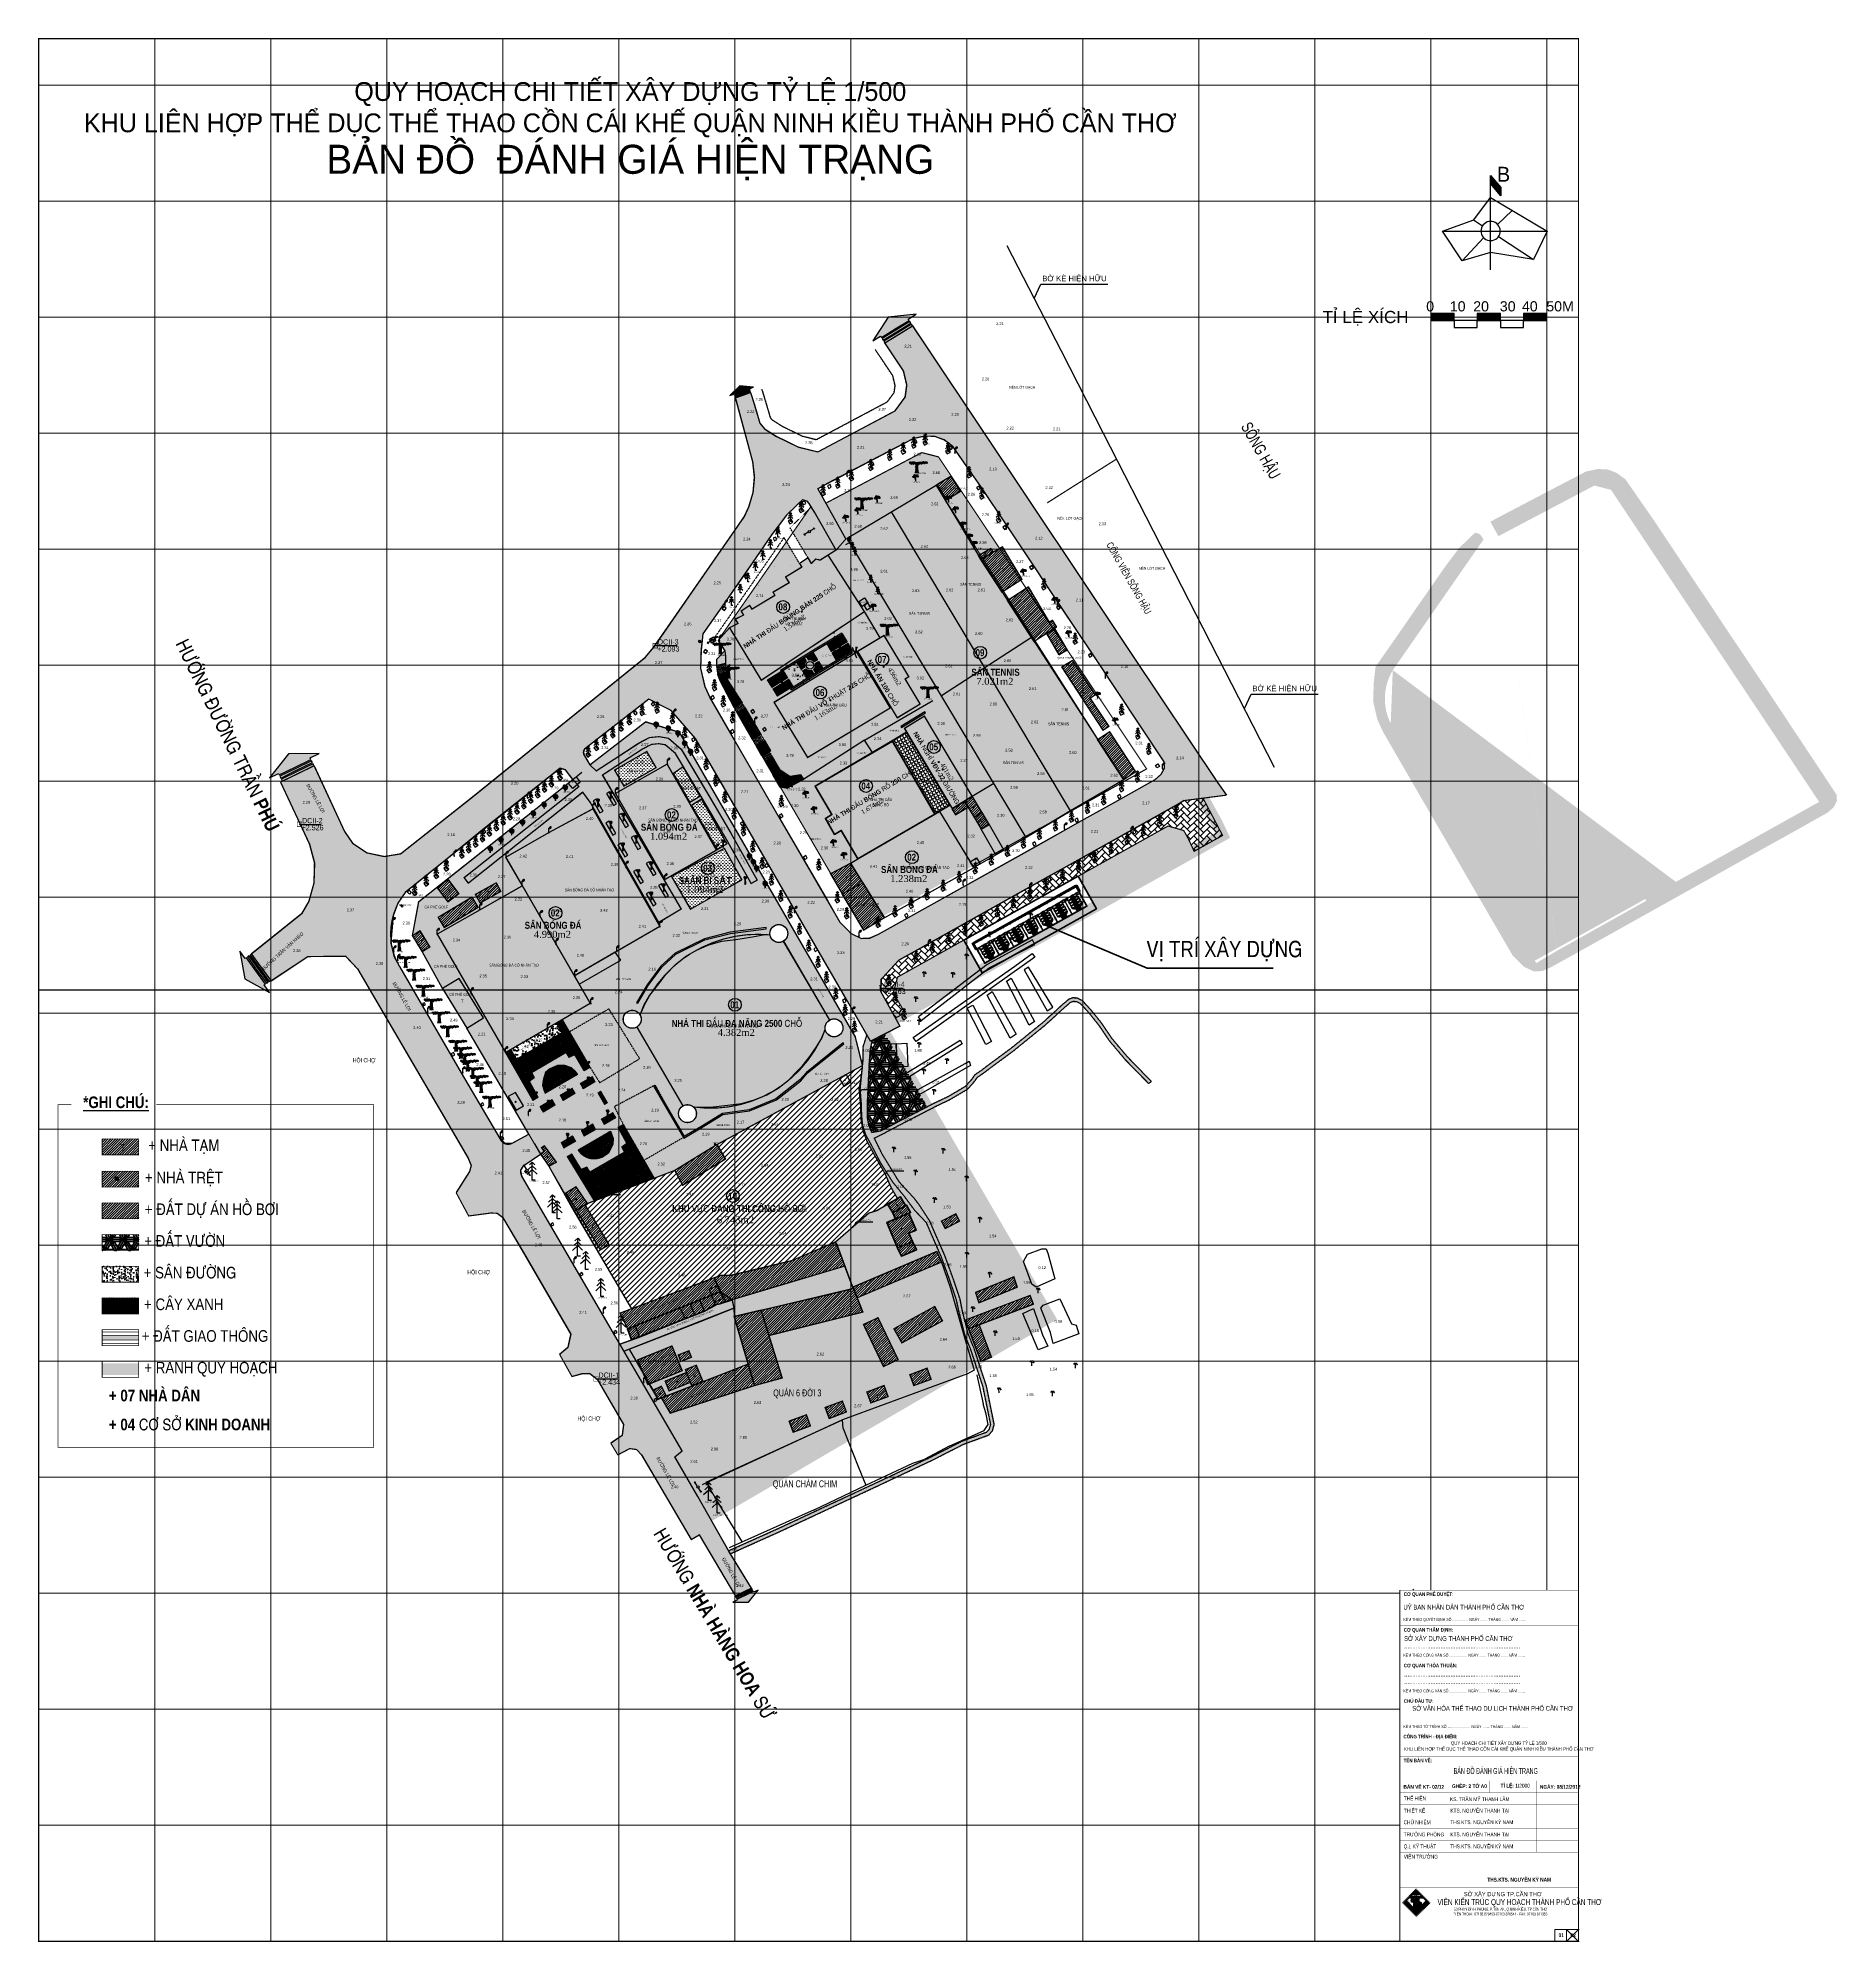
# Model space of a CAD drawing. Header units: millimetres. Extents: x 476643 to 477419, y 1110674 to 1111494.
import ezdxf
from ezdxf.enums import TextEntityAlignment as Align

# ---------------------------------------------------------------- set-up
doc = ezdxf.new("R2010")
doc.units = ezdxf.units.MM
doc.header["$LTSCALE"] = 0.001
doc.header["$MEASUREMENT"] = 0
for name, pattern in [('DASHDOTX2', [2, 1, -0.5, 0, -0.5]), ('DASHED2', [0.375, 0.25, -0.125]), ('HIDDEN', [0.375, 0.25, -0.125])]:
    doc.linetypes.add(name, pattern=pattern)
for name, color, linetype in [('12_Diemtoadocoso', 1, 'Continuous'), ('2-WC', 3, 'Continuous'), ('H-Congtrinh', 40, 'Continuous'), ('HATCH1', 8, 'Continuous'), ('HT_Cao do', 7, 'Continuous'), ('HT_duong', 1, 'Continuous'), ('HT_Hang rao', 7, 'Continuous'), ('HT_Ho ga', 5, 'Continuous'), ('HT_muong-ao', 4, 'Continuous'), ('HT_nha', 6, 'Continuous'), ('HT_thuc vat', 3, 'Continuous'), ('htrang', 252, 'Continuous'), ('KHONGCHE', 1, 'Continuous'), ('KT', 8, 'Continuous'), ('Ky hieu', 7, 'Continuous'), ('Layer2', 2, 'Continuous'), ('Net manh', 252, 'Continuous'), ('NETCAT', 4, 'Continuous'), ('QH-sddat', 7, 'Continuous'), ('QH-text', 7, 'Continuous'), ('Text', 7, 'Continuous'), ('THIETBI', 33, 'Continuous'), ('TUONG', 7, 'Continuous')]:
    doc.layers.add(name, color=color, linetype=linetype)
for name, color, linetype, lineweight in [('D-CONGTRINH', 7, 'Continuous', 15), ('HT_Text', 7, 'Continuous', 15), ('khung', 7, 'Continuous', 15), ('LOGO SXD', 1, 'Continuous', 15), ('LUOI', 8, 'Continuous', 5), ('n-muong', 4, 'Continuous', 25), ('N-NHA', 6, 'Continuous', 25), ('NGANG', 1, 'Continuous', 15), ('Q-TEXT', 7, 'Continuous', 25), ('Ranh theo QH', 5, 'Continuous', 40), ('THAY', 7, 'Continuous', 13)]:
    doc.layers.add(name, color=color, linetype=linetype, lineweight=lineweight)
doc.styles.add('A4', font='VHELVEN.TTF')
doc.styles.add('AVO', font='VAVON.TTF')
doc.styles.add('DIM', font='VAVON.TTF')
doc.styles.add('DIMLKKKKKK', font='VAVON.TTF', dxfattribs={"width": 0.75})
doc.styles.add('S2', font='VFRANKO.TTF', dxfattribs={"height": 20})
doc.styles.add('style1', font='ARIAL.TTF', dxfattribs={"width": 0.6})
doc.styles.add('V-TEXT2', font='VAVOB.TTF', dxfattribs={"width": 0.4, "height": 1})
doc.styles.add('VNI', font='VHELVCN.TTF')
doc.styles.add('VNIH', font='VHELVEB.TTF', dxfattribs={"height": 8.618865})
doc.linetypes.add('FENCELINE2', pattern='A,0.25,-0.1,[132,ltypeshp.shx,S=0.1,R=0,X=-0.1,Y=0],-0.1,1', length=1.45)
doc.linetypes.add('TAL_N_P', pattern='A,0.5,[130,ltypeshp.shx,S=0.25,R=0,X=0,Y=-0.25],1,[130,ltypeshp.shx,S=0.5,R=0,X=0,Y=-0.5],0.5', length=2)
doc.linetypes.add('TAL_N_T', pattern='A,0.5,[130,ltypeshp.shx,S=0.25,R=0,X=0,Y=0.25],1,[130,ltypeshp.shx,S=0.5,R=0,X=0,Y=0.5],0.5', length=2)
doc.linetypes.add('TL_P', pattern='A,0.5,[130,ltypeshp.shx,S=0.25,R=0,X=0,Y=-0.25],0.5', length=1)
doc.linetypes.add('TRACKS', pattern='A,0.15,[130,ltypeshp.shx,S=0.25,R=0,X=0,Y=0],0.15', length=0.3)
pattern_1 = [(50, (0, 0), (5.73808146, -0.50201708), [0.6, -6.6]), (355, (0, 0), (-1.11001067, 6.01753707), [0.48, -5.28]), (100.4514, (0.478, -0.042), (4.628075054, 5.515516336), [0.50992152, -5.609136896]), (46.1842, (0, 1.6), (8.53792839, -1.324152115), [0.9, -9.9]), (96.6356, (0.7115, 1.49), (7.477301644, 7.79294297), [0.764882304, -8.413704]), (351.1842, (0, 1.6), (7.47729556, 7.79294881), [0.72, -7.92]), (21, (0.8, 1.2), (4.775256417, -3.220951125), [0.6, -6.6]), (326, (0.8, 1.2), (1.946522655, 5.80120036), [0.48, -5.28]), (71.4514, (1.198, 0.9316), (6.721781029, 2.580243974), [0.50992152, -5.609136896]), (37.5, (0, 0), (0.0972788425, 2.6631508307), [0, -5.216, 0, -5.36, 0, -5.3]), (7.5, (0, 0), (2.1045562995, 3.155293695), [0, -3.056, 0, -5.096, 0, -2.02]), (327.5, (-1.784, 0), (4.2705794894, -0.180438974), [0, -2, 0, -6.24, 0, -8.28]), (317.5, (-2.584, 0), (4.665489355, 0.800839859), [0, -2.6, 0, -4.144, 0, -5.88])]
pattern_2 = [(90, (0, 0), (-0.707106781, 0.707106781), [0.1875, -1.226713563]), (45, (0, 0), (-0.7071067812, 0.7071067812), [0.1875, -0.8125]), (135, (0, 0), (-0.7071067812, -0.7071067812), [0.1875, -0.8125])]
pattern_3 = [(45, (0, 0), (-0.3535533906, 0.3535533906), []), (135, (0, 0), (-0.3535533906, -0.3535533906), [])]
pattern_4 = [(50, (0, 0), (3.586300913, -0.313760675), [0.375, -4.125]), (355, (0, 0), (-0.693756668, 3.760960669), [0.3, -3.3]), (100.4514, (0.299, -0.026), (2.892546909, 3.44719771), [0.31870095, -3.50571056]), (46.1842, (0, 1), (5.336205243, -0.827595072), [0.5625, -6.1875]), (96.6356, (0.4447, 0.931), (4.673313528, 4.870589355), [0.47805144, -5.258565]), (351.1842, (0, 1), (4.673309726, 4.870593005), [0.45, -4.95]), (21, (0.5, 0.75), (2.9845352606, -2.013094453), [0.375, -4.125]), (326, (0.5, 0.75), (1.21657666, 3.625750225), [0.3, -3.3]), (71.4514, (0.7487, 0.5822), (4.201113143, 1.612652484), [0.31870095, -3.50571056]), (37.5, (0, 0), (0.0607992766, 1.6644692692), [0, -3.26, 0, -3.35, 0, -3.3125]), (7.5, (0, 0), (1.3153476872, 1.9720585594), [0, -1.91, 0, -3.185, 0, -1.2625]), (327.5, (-1.115, 0), (2.6691121809, -0.1127743587), [0, -1.25, 0, -3.9, 0, -5.175]), (317.5, (-1.615, 0), (2.9159308467, 0.5005249117), [0, -1.625, 0, -2.59, 0, -3.675])]
pattern_5 = [(45, (-475.3706, 28.7263), (-0.5303300859, 0.5303300859), [])]
pattern_6 = [(0, (0, 0), (0, 0.1375), [0.1, -0.0375]), (90, (0, 0), (-0.1375, 8e-18), [0.1, -0.0375])]
pattern_7 = [(0, (7.2, 0), (0, 0.1375), [0.1, -0.0375]), (90, (7.2, 0), (-0.1375, 8e-18), [0.1, -0.0375])]
pattern_8 = [(0, (14.4, 0), (0, 0.1375), [0.1, -0.0375]), (90, (14.4, 0), (-0.1375, 8e-18), [0.1, -0.0375])]
pattern_9 = [(0, (21.6, 0), (0, 0.1375), [0.1, -0.0375]), (90, (21.6, 0), (-0.1375, 8e-18), [0.1, -0.0375])]
pattern_10 = [(0, (28.8, 0), (0, 0.1375), [0.1, -0.0375]), (90, (28.8, 0), (-0.1375, 8e-18), [0.1, -0.0375])]
pattern_11 = [(0, (36, 0), (0, 0.1375), [0.1, -0.0375]), (90, (36, 0), (-0.1375, 8e-18), [0.1, -0.0375])]
pattern_12 = [(0, (43.2, 0), (0, 0.1375), [0.1, -0.0375]), (90, (43.2, 0), (-0.1375, 8e-18), [0.1, -0.0375])]

# ---------------------------------------------------------------- blocks, each defined once
blk = doc.blocks.new('Cot den')
at = {"layer": 'Ky hieu', "color": 5, "linetype": 'Continuous'}
for p, q in [((474186, 1112245.2), (474186.1, 1112245.2)), ((474186, 1112245.1), (474186, 1112245.2)), ((474186, 1112245), (474186, 1112245.1)), ((474186, 1112242.7), (474186, 1112245)), ((474186.1, 1112245.2), (474186.2, 1112245.3))]:
    blk.add_line(p, q, dxfattribs=at)
mesh = blk.add_polyface(dxfattribs=at)
corners = [(474185.9, 1112242.5), (474185.9, 1112242.5), (474185.9, 1112242.5), (474185.8, 1112242.6), (474185.9, 1112242.5), (474185.8, 1112242.6), (474185.9, 1112242.5), (474185.8, 1112242.6), (474185.9, 1112242.5), (474185.8, 1112242.6), (474186, 1112242.5), (474185.8, 1112242.6), (474186, 1112242.5), (474185.8, 1112242.6), (474186, 1112242.5), (474185.8, 1112242.6), (474186, 1112242.5), (474185.8, 1112242.7), (474186, 1112242.5), (474185.8, 1112242.7), (474186, 1112242.5), (474185.8, 1112242.7), (474186.1, 1112242.5), (474185.8, 1112242.7), (474186.1, 1112242.5), (474185.8, 1112242.7), (474186.1, 1112242.6), (474185.8, 1112242.7), (474186.1, 1112242.6), (474185.8, 1112242.7), (474186.1, 1112242.6), (474185.8, 1112242.8), (474186.1, 1112242.6), (474185.8, 1112242.8), (474186.1, 1112242.6), (474185.8, 1112242.8), (474186.1, 1112242.6), (474185.8, 1112242.8), (474186.1, 1112242.6), (474185.9, 1112242.8), (474186.1, 1112242.7), (474185.9, 1112242.8), (474186.1, 1112242.7), (474185.9, 1112242.8), (474186.1, 1112242.7), (474185.9, 1112242.8), (474186.1, 1112242.7), (474185.9, 1112242.8), (474186.1, 1112242.7), (474185.9, 1112242.8), (474186.1, 1112242.7), (474186, 1112242.8), (474186.1, 1112242.7), (474186, 1112242.8), (474186.1, 1112242.8), (474186, 1112242.8), (474186.1, 1112242.8), (474186, 1112242.8), (474186.1, 1112242.8), (474186, 1112242.8), (474186.1, 1112242.8), (474186, 1112242.8), (474186.1, 1112242.8)]
mesh.append_faces([[corners[k] for k in face] for face in [(0, 0, 2, 1), (1, 2, 4, 3), (3, 4, 6, 5), (5, 6, 8, 7), (7, 8, 10, 9), (9, 10, 12, 11), (11, 12, 14, 13), (13, 14, 16, 15), (15, 16, 18, 17), (17, 18, 20, 19), (21, 20, 22, 23), (23, 22, 24, 25), (25, 24, 26, 27), (27, 26, 28, 29), (29, 28, 30, 31), (31, 30, 32, 33), (33, 32, 34, 35), (35, 34, 36, 37), (37, 36, 38, 39), (39, 38, 40, 41), (41, 40, 42, 43), (43, 42, 44, 45), (45, 44, 46, 47), (47, 46, 48, 49), (49, 48, 50, 51), (51, 50, 52, 53), (53, 52, 54, 55), (55, 54, 56, 57), (57, 56, 58, 59), (59, 58, 60, 61), (61, 60, 62, 62)]], dxfattribs={"vtx0": -1, "vtx2": -1, "color": 5})
mesh = blk.add_polyface(dxfattribs=at)
corners = [(474186.3, 1112245.2), (474186.2, 1112245.2), (474186.3, 1112245.1), (474186.2, 1112245.2), (474186.4, 1112245.1), (474186.2, 1112245.3), (474186.4, 1112245.1), (474186.2, 1112245.3), (474186.5, 1112245.1), (474186.2, 1112245.3), (474186.5, 1112245.1), (474186.2, 1112245.4), (474186.6, 1112245.1), (474186.2, 1112245.4), (474186.6, 1112245.1), (474186.2, 1112245.4), (474186.7, 1112245.1), (474186.2, 1112245.5), (474186.8, 1112245.1), (474186.2, 1112245.5), (474186.8, 1112245.2), (474186.3, 1112245.6), (474186.9, 1112245.2), (474186.3, 1112245.6), (474187, 1112245.2), (474186.3, 1112245.7), (474187, 1112245.2), (474186.4, 1112245.7), (474187.1, 1112245.3), (474186.4, 1112245.7), (474187.1, 1112245.3), (474186.5, 1112245.8), (474187.2, 1112245.4), (474186.5, 1112245.8), (474187.2, 1112245.4), (474186.6, 1112245.8), (474187.3, 1112245.4), (474186.7, 1112245.9), (474187.3, 1112245.5), (474186.7, 1112245.9), (474187.4, 1112245.5), (474186.8, 1112245.9), (474187.4, 1112245.6), (474186.9, 1112245.9), (474187.4, 1112245.6), (474186.9, 1112246), (474187.4, 1112245.6), (474187, 1112246), (474187.4, 1112245.7), (474187, 1112246), (474187.4, 1112245.7), (474187.1, 1112246), (474187.4, 1112245.8), (474187.1, 1112246), (474187.4, 1112245.8), (474187.4, 1112245.8), (474187.2, 1112246), (474187.4, 1112245.8), (474187.4, 1112245.9), (474187.2, 1112246), (474187.4, 1112245.9), (474187.3, 1112245.9), (474187.3, 1112245.9)]
mesh.append_faces([[corners[k] for k in face] for face in [(0, 0, 2, 1), (1, 2, 4, 3), (3, 4, 6, 5), (5, 6, 8, 7), (7, 8, 10, 9), (9, 10, 12, 11), (11, 12, 14, 13), (13, 14, 16, 15), (15, 16, 18, 17), (17, 18, 20, 19), (19, 20, 22, 21), (21, 22, 24, 23), (23, 24, 26, 25), (25, 26, 28, 27), (27, 28, 30, 29), (29, 30, 32, 31), (31, 32, 34, 33), (33, 34, 36, 35), (35, 36, 38, 37), (37, 38, 40, 39), (39, 40, 42, 41), (41, 42, 44, 43), (43, 44, 46, 45), (45, 46, 48, 47), (47, 48, 50, 49), (49, 50, 52, 51), (51, 52, 54, 53), (53, 54, 57, 56), (56, 55, 58, 59), (59, 58, 60, 61), (61, 60, 62, 62)]], dxfattribs={"vtx0": -1, "vtx2": -1, "color": 5})
blk = doc.blocks.new('LKIM')
at = {"linetype": 'Continuous'}
for p, q in [((-0.29, 0.33), (0, 0.61)), ((-0.23, 0.61), (0, 0.83)), ((-0.16, 0.88), (0, 1.03)), ((0, 1.03), (0.15, 0.89)), ((0, 0.83), (0.22, 0.62)), ((0, 0.61), (0.28, 0.34))]:
    blk.add_line(p, q, dxfattribs=at)
blk.add_lwpolyline([(0.17, 0), (0, 0), (0, 1.03)], dxfattribs=at)
blk = doc.blocks.new('12_Diemtoadocoso')
at = {"layer": '12_Diemtoadocoso', "color": 1, "const_width": 0.2}
blk.add_lwpolyline([(-1, 1), (1, 1), (1, -1), (-1, -1)], close=True, dxfattribs=at)
at = {"layer": '12_Diemtoadocoso', "color": 1, "const_width": 0.15}
blk.add_lwpolyline([(-0.075, 0, 1), (0.075, 0, 1)], format="xyb", close=True, dxfattribs=at)
blk = doc.blocks.new('Nha tuong')
at = {"layer": 'Ky hieu'}
h = blk.add_hatch(color=256, dxfattribs=at)
edge = h.paths.add_edge_path()
edge.add_arc((474232.37, 1112270.49), 0.838, -32.46793, 327.53207)
blk = doc.blocks.new('*X10')
at = {"color": 0}
for p, q in [((164, 28), (165, 28)), ((165, 28), (166, 28)), ((165, 28), (165, 28)), ((165, 28), (165, 28)), ((166, 32), (167, 32)), ((166, 32), (166, 32)), ((166, 31), (167, 31)), ((166, 31), (166, 31)), ((166, 28), (167, 28)), ((166, 28), (166, 28)), ((166, 28), (166, 28)), ((167, 32), (168, 32)), ((167, 32), (167, 32)), ((167, 32), (167, 32)), ((167, 31), (168, 31)), ((167, 31), (167, 31)), ((167, 31), (167, 31)), ((167, 28), (167, 28)), ((167, 28), (167, 28)), ((168, 32), (169, 32)), ((168, 32), (168, 32)), ((168, 32), (168, 32)), ((168, 31), (169, 31)), ((168, 31), (168, 31)), ((168, 31), (168, 31)), ((168, 28), (168, 28)), ((168, 28), (168, 28)), ((168, 28), (169, 28)), ((169, 32), (169, 32)), ((169, 32), (169, 32)), ((169, 31), (169, 31)), ((169, 31), (169, 31)), ((169, 28), (169, 28)), ((169, 28), (169, 28)), ((169, 28), (170, 28)), ((170, 32), (171, 32)), ((170, 32), (170, 32)), ((170, 32), (170, 32)), ((170, 31), (170, 31)), ((170, 31), (170, 31)), ((170, 31), (171, 31)), ((170, 28), (170, 28)), ((170, 28), (170, 28)), ((170, 28), (171, 28)), ((171, 32), (171, 32)), ((171, 32), (171, 32)), ((171, 31), (171, 31)), ((171, 31), (171, 31)), ((171, 28), (171, 28)), ((171, 28), (171, 28)), ((171, 28), (172, 28)), ((172, 28), (172, 28)), ((172, 28), (172, 28)), ((172, 28), (173, 28))]:
    blk.add_line(p, q, dxfattribs=at)
blk = doc.blocks.new('*X9')
at = {"color": 0}
for p, q in [((166, 42), (167, 42)), ((166, 42), (166, 42)), ((167, 42), (168, 42)), ((167, 42), (167, 42)), ((167, 42), (167, 42)), ((168, 42), (169, 42)), ((168, 42), (168, 42)), ((168, 42), (168, 42)), ((169, 42), (169, 42)), ((169, 42), (169, 42)), ((169, 42), (170, 42)), ((170, 42), (170, 42)), ((170, 42), (170, 42)), ((170, 42), (171, 42)), ((171, 42), (171, 42))]:
    blk.add_line(p, q, dxfattribs=at)
blk = doc.blocks.new('*X8')
at = {"color": 0}
for p, q in [((166, 44), (167, 44)), ((166, 44), (166, 44)), ((167, 44), (168, 44)), ((167, 44), (167, 44)), ((167, 44), (167, 44)), ((168, 44), (168, 44)), ((168, 44), (168, 44)), ((168, 44), (169, 44)), ((169, 44), (169, 44)), ((169, 44), (169, 44)), ((170, 44), (170, 44)), ((170, 44), (170, 44)), ((170, 44), (171, 44)), ((171, 44), (171, 44)), ((171, 44), (171, 44))]:
    blk.add_line(p, q, dxfattribs=at)
blk = doc.blocks.new('*X7')
at = {"color": 0}
for p, q in [((165, 45), (166, 45)), ((165, 45), (165, 45)), ((166, 45), (167, 45)), ((166, 45), (166, 45)), ((166, 45), (166, 45)), ((167, 45), (168, 45)), ((167, 45), (167, 45)), ((167, 45), (167, 45)), ((168, 45), (168, 45)), ((168, 45), (168, 45)), ((169, 45), (169, 45)), ((169, 45), (169, 45)), ((169, 45), (170, 45)), ((170, 45), (170, 45)), ((170, 45), (170, 45)), ((170, 45), (171, 45)), ((171, 45), (171, 45)), ((171, 45), (171, 45)), ((171, 45), (172, 45)), ((172, 45), (172, 45))]:
    blk.add_line(p, q, dxfattribs=at)
blk = doc.blocks.new('QFE')
at = {"layer": 'THIETBI', "color": 35, "lineweight": -2, "true_color": 0xa87038}
for p, q in [((7833597, 3940195), (7833368, 3940195)), ((7833577, 3940207), (7833388, 3940207)), ((7833574, 3940189), (7833391, 3940189)), ((7833562, 3940267), (7833403, 3940267)), ((7833551, 3940276), (7833419, 3940276)), ((7833545, 3940004), (7833419, 3940004)), ((7833544, 3939995), (7833421, 3939995)), ((7833521, 3940338), (7833444, 3940338)), ((7833521, 3940331), (7833445, 3940331)), ((7833468, 3940380), (7833468, 3940348)), ((7833468, 3940380), (7833468, 3940347)), ((7833474, 3940382), (7833474, 3940347)), ((7833479, 3940385), (7833479, 3940348)), ((7833486, 3940385), (7833486, 3940348)), ((7833491, 3940382), (7833491, 3940347)), ((7833496, 3940380), (7833496, 3940347)), ((7833894, 3939820), (7833829, 3939820)), ((7833829, 3939812), (7833829, 3939820)), ((7833830, 3940046), (7833830, 3939951)), ((7833830, 3940046), (7833893, 3940046)), ((7833830, 3938994), (7833836, 3938994)), ((7833830, 3938738), (7833836, 3938738)), ((7833833, 3939778), (7833839, 3939778)), ((7833833, 3939076), (7833839, 3939076)), ((7833841, 3938994), (7833850, 3938994)), ((7833841, 3938738), (7833850, 3938738)), ((7833842, 3939778), (7833851, 3939778)), ((7833842, 3939076), (7833851, 3939076)), ((7833855, 3939778), (7833868, 3939778)), ((7833855, 3939076), (7833868, 3939076)), ((7833855, 3938994), (7833868, 3938994)), ((7833855, 3938738), (7833868, 3938738)), ((7833872, 3939778), (7833881, 3939778)), ((7833872, 3939076), (7833881, 3939076)), ((7833873, 3938994), (7833882, 3938994)), ((7833873, 3938738), (7833882, 3938738)), ((7833884, 3939778), (7833891, 3939778)), ((7833884, 3939076), (7833891, 3939076)), ((7833887, 3938994), (7833894, 3938994)), ((7833887, 3938738), (7833894, 3938738)), ((7833893, 3940046), (7833893, 3939951)), ((7833894, 3939812), (7833894, 3939820)), ((7834126, 3940195), (7834355, 3940195)), ((7834146, 3940207), (7834336, 3940207)), ((7834149, 3940189), (7834333, 3940189)), ((7834161, 3940267), (7834321, 3940267)), ((7834172, 3940276), (7834304, 3940276)), ((7834178, 3940004), (7834304, 3940004)), ((7834180, 3939995), (7834302, 3939995)), ((7834202, 3940338), (7834280, 3940338)), ((7834202, 3940331), (7834278, 3940331)), ((7833963, 3938277), (7833760, 3938277)), ((7833782, 3938248), (7833941, 3938248)), ((7833941, 3938239), (7833782, 3938239)), ((7833782, 3938201), (7833941, 3938201))]:
    blk.add_line(p, q, dxfattribs=at)
at = {"layer": 'THIETBI', "color": 35, "true_color": 0xa87038}
for p, q in [((7834227, 3940380), (7834227, 3940347)), ((7834232, 3940382), (7834232, 3940347)), ((7834237, 3940385), (7834237, 3940348)), ((7834245, 3940385), (7834245, 3940348)), ((7834249, 3940382), (7834249, 3940347)), ((7834255, 3940380), (7834255, 3940348)), ((7834255, 3940380), (7834255, 3940347))]:
    blk.add_line(p, q, dxfattribs=at)
at = {"layer": 'THIETBI', "color": 35, "lineweight": -2, "true_color": 0xa87038}
for points in [[(7833466, 3940395, -0.3800715), (7833343, 3940522, -0.1964803), (7833381, 3940646, -0.4587476)], [(7833427, 3940661, -0.3532621), (7833415, 3940651, -0.1397481), (7833367, 3940662, -0.8068472), (7833372, 3940678, 0.7236859), (7833351, 3940666, 0.2518612), (7833364, 3940651, 0.0957256), (7833408, 3940644, 0.3945918), (7833417, 3940652)], [(7833458, 3940417, -0.3568226), (7833364, 3940523, -0.2187432), (7833406, 3940643)], [(7833442, 3940669, -0.3485189), (7833421, 3940662, 0.1539895), (7833397, 3940663, 0.1917155), (7833386, 3940654, 2.2154689)], [(7833456, 3940678, -0.4655539), (7833434, 3940672, 0.1340272), (7833412, 3940674, 0.2860778), (7833397, 3940663, 2.1250032)], [(7833473, 3940683, -0.38797), (7833448, 3940680, 0.0594109), (7833433, 3940685, 0.413091), (7833412, 3940674)], [(7833488, 3940687, -0.3703448), (7833463, 3940687, 0.0591008), (7833448, 3940693, 0.3782403), (7833426, 3940685)], [(7833454, 3940520, -0.2543895), (7833448, 3940514, -0.2291881), (7833430, 3940521, -0.2291881), (7833448, 3940528, -0.2543895), (7833454, 3940523)], [(7833432, 3940532, -0.5640175), (7833554, 3940556, -0.1557549), (7833579, 3940500, -0.2242269)], [(7833457, 3940528, -0.2543895), (7833448, 3940529, -0.2291881), (7833440, 3940546, -0.2291881), (7833458, 3940539, -0.2543895), (7833459, 3940530)], [(7833459, 3940512, -0.2543895), (7833458, 3940504, -0.2291881), (7833440, 3940496, -0.2291881), (7833448, 3940514, -0.2543895), (7833457, 3940515)], [(7833506, 3940689, -0.3535069), (7833477, 3940693, 0.1832161), (7833460, 3940701, 0.3100573), (7833443, 3940694)], [(7833464, 3940532, -0.2543895), (7833458, 3940539, -0.2291881), (7833465, 3940556, -0.2291881), (7833472, 3940539, -0.2543895), (7833467, 3940532)], [(7833467, 3940510, -0.2543895), (7833472, 3940504, -0.2291881), (7833465, 3940486, -0.2291881), (7833458, 3940504, -0.2543895), (7833464, 3940510)], [(7833465, 3940425, 0.8053243), (7833458, 3940422, 0.099459), (7833461, 3940408, -0.0654123), (7833468, 3940380)], [(7833522, 3940689, -0.3628562), (7833498, 3940695, 0.1244786), (7833479, 3940706, 0.3386397), (7833461, 3940701)], [(7833474, 3940424, 0.5911866), (7833466, 3940426, 0.2709771), (7833465, 3940420, -0.0008074), (7833471, 3940394, -0.009319), (7833474, 3940382)], [(7833472, 3940530, -0.2543895), (7833473, 3940539, -0.2291881), (7833490, 3940546, -0.2291881), (7833483, 3940529, -0.2543895), (7833474, 3940528)], [(7833474, 3940515, -0.2543895), (7833483, 3940514, -0.2291881), (7833490, 3940496, -0.2291881), (7833473, 3940504, -0.2543895), (7833472, 3940512)], [(7833473, 3940555, -0.5126191), (7833557, 3940500, -0.0155472)], [(7833482, 3940429, 0.3544295), (7833474, 3940422, 0.0550254), (7833474, 3940405, -0.0253759), (7833479, 3940385, -169.6774832)], [(7833476, 3940523, -0.2543895), (7833483, 3940528, -0.2291881), (7833500, 3940521, -0.2291881), (7833483, 3940514, -0.2543895), (7833476, 3940520)], [(7833523, 3940697, -0.1838734), (7833504, 3940707, 0.4391861), (7833482, 3940706)], [(7833482, 3940429, -0.3544295), (7833491, 3940422, -0.0550254), (7833490, 3940405, 0.0253759), (7833486, 3940385, 169.6774832)], [(7833491, 3940424, -0.5911866), (7833499, 3940426, -0.2709771), (7833500, 3940420, 0.0008074), (7833493, 3940394, 0.009319), (7833491, 3940382)], [(7833500, 3940425, -0.8053243), (7833507, 3940422, -0.099459), (7833504, 3940408, 0.0654123), (7833496, 3940380)], [(7833579, 3940485, -0.1088987), (7833568, 3940443, -0.2242269), (7833501, 3940396, -0.0040193), (7833500, 3940396, -0.3667276)], [(7833522, 3940710, 0.3133611), (7833502, 3940709)], [(7833557, 3940485, -0.2784209), (7833509, 3940420, -0.004523), (7833507, 3940420, -0.2187432)], [(7833532, 3940714, 1), (7833522, 3940714), (7833522, 3940701)], [(7833532, 3940688, -1), (7833522, 3940688), (7833522, 3940701)], [(7833544, 3940714, -1), (7833554, 3940714), (7833554, 3940701)], [(7833544, 3940688, 1), (7833554, 3940688), (7833554, 3940701)], [(7833554, 3940714, 0.236417), (7833578, 3940724, 0.355517), (7833578, 3940737, -0.3576593), (7833589, 3940716, -0.3465637), (7833581, 3940709, 0.0442895), (7833569, 3940708, -0.3774939), (7833581, 3940662, 0.3750579), (7833554, 3940689, 0.8720547)], [(7833579, 3940485, 0.1109875), (7833586, 3940463, 0.1528287), (7833608, 3940439, 0.5025417), (7833671, 3940462, 0.3737405), (7833649, 3940495, 1.1601448), (7833645, 3940462, 0.687118)], [(7833580, 3940696, -0.0162131), (7833604, 3940651, 0.1892609), (7833631, 3940627, 0.1383911), (7833648, 3940626, 4.1333765)], [(7833625, 3940542, 0.315911), (7833580, 3940500, 0.1528287)], [(7833581, 3940709, -0.2726219), (7833600, 3940690, 0.0783011), (7833626, 3940646, 0.0865671), (7833652, 3940625, 14.5242474)], [(7833585, 3940711, -0.2518303), (7833636, 3940676, 0.0430392), (7833666, 3940619, 5.4260197)], [(7833595, 3940709, -0.1949838), (7833627, 3940666, 0.0590877), (7833653, 3940625, 0.2283169), (7833666, 3940619, 0.310763)], [(7833645, 3940462, -0.5767721), (7833639, 3940479, -0.4310148), (7833649, 3940480, -0.6548989), (7833639, 3940453, -0.3817597), (7833600, 3940485, -0.0399153)], [(7833601, 3940500, -0.2976885), (7833630, 3940524, -0.1434803), (7833668, 3940517, -0.0964956), (7833712, 3940484, 0.438011), (7833691, 3940470, -0.2792973), (7833738, 3940459, -0.2057952)], [(7833862, 3940068), (7833862, 3940363, 0.1788258), (7833757, 3940632, 0.2245931), (7833606, 3940704, 6.6917758)], [(7833655, 3940539, -0.1522726), (7833632, 3940584, -0.3365338), (7833645, 3940610, -0.4653549), (7833665, 3940603, 1.0363643), (7833655, 3940584, 0.5080274), (7833673, 3940594, 0.5828638), (7833635, 3940623, 0.2874549), (7833614, 3940586, 0.2007069), (7833637, 3940542, 6.4792907)], [(7833840, 3940319, 0.1032789), (7833751, 3940471, -0.3705871), (7833750, 3940523, 0.5694218), (7833726, 3940488, 0.2729503), (7833625, 3940542, 0.3859054)], [(7833840, 3940291), (7833840, 3940362, 0.1789862), (7833741, 3940618, 0.183875), (7833634, 3940680, 0.2251941)], [(7833738, 3940459, -0.0975926), (7833837, 3940294)], [(7833816, 3938403, -0.0062776), (7833794, 3938424, -0.3093987), (7833790, 3938445, 0.0033944), (7833818, 3938545, 0.1982016), (7833815, 3938556, 2.1286022)], [(7833817, 3940227, -0.4703688), (7833791, 3940154, 0.3183043)], [(7833791, 3940154, 0.3639496), (7833831, 3940165, 0.1713824), (7833841, 3940201, -3.6851698)], [(7833818, 3938542, -0.2381114), (7833817, 3938523), (7833822, 3938525), (7833815, 3938517), (7833820, 3938518), (7833814, 3938510), (7833819, 3938510), (7833811, 3938501), (7833816, 3938501), (7833809, 3938492), (7833814, 3938493), (7833806, 3938484), (7833811, 3938484), (7833804, 3938474), (7833809, 3938475), (7833802, 3938467), (7833807, 3938469), (7833798, 3938458), (7833792, 3938445), (7833806, 3938462), (7833799, 3938447), (7833806, 3938454), (7833800, 3938435), (7833806, 3938436), (7833807, 3938427), (7833814, 3938419), (7833823, 3938416), (7833833, 3938416), (7833841, 3938424), (7833860, 3938420), (7833852, 3938430), (7833840, 3938437), (7833830, 3938446), (7833838, 3938446)], [(7833841, 3940192, -0.0012021), (7833845, 3940179, -0.1089602), (7833847, 3940100, -0.1486146), (7833829, 3940067, -0.5496864), (7833801, 3940075, -0.4525448), (7833814, 3940092, -0.5706695), (7833824, 3940077, -0.9583239), (7833811, 3940082, -0.2070163), (7833819, 3940090)], [(7833834, 3940282, 1.0450831), (7833834, 3940266, 0.3949177), (7833845, 3940277, 0.4826757), (7833822, 3940297, 0.3657755), (7833807, 3940280, 0.1672338)], [(7833834, 3940267, 0.6858439), (7833849, 3940244, -0.3909257), (7833828, 3940240, -0.277375), (7833807, 3940282, 1.4122057)], [(7833808, 3940271, 0.1449062), (7833818, 3940226, -0.0006752), (7833819, 3940223, -0.1513006)], [(7833827, 3938720), (7833827, 3938714), (7833824, 3938715), (7833822, 3938714), (7833822, 3938713), (7833823, 3938712), (7833825, 3938712, 0.0247921), (7833813, 3938686, 0.3681488), (7833822, 3938660, 1.6597229)], [(7833814, 3939925), (7833909, 3939925, -0.4142136)], [(7833909, 3939915), (7833814, 3939915, -0.4142136)], [(7833817, 3939912, -0.3905455), (7833814, 3939915, 3.5182694)], [(7833814, 3939915), (7833814, 3939915, 0.4142136)], [(7833816, 3938667, 0.305665), (7833829, 3938687, 0.0570892), (7833826, 3938714, 4.3254655)], [(7833906, 3939912), (7833817, 3939912, -0.4142136)], [(7833825, 3939902, 0.2012599), (7833817, 3939912, 4.5294576)], [(7833820, 3939928, 0.2073355), (7833830, 3939951, 0.0374552)], [(7833829, 3939820, -0.2932306), (7833821, 3939845, -0.0122488), (7833827, 3939868, 0.0252844), (7833830, 3939880, 0.2091415), (7833826, 3939896, 0.4908749)], [(7833826, 3939896, -0.8188039), (7833825, 3939902, -1.6113914)], [(7833830, 3940162, -0.1841787), (7833825, 3940079)], [(7833825, 3939902), (7833898, 3939902, -0.4142136)], [(7833897, 3939896), (7833826, 3939896, -0.4142136)], [(7833826, 3939066), (7833829, 3939069, 0.1876438), (7833830, 3939071), (7833830, 3939789, 0.1913923)], [(7833827, 3940241, 0.148782), (7833840, 3940212, 0.2522171), (7833854, 3940207, -0.4917374), (7833830, 3940206)], [(7833830, 3938738), (7833830, 3938994, -0.3973802)], [(7833832, 3938996), (7833833, 3938996, -0.4142136)], [(7833833, 3939076), (7833833, 3939778, -0.4080136)], [(7833860, 3938430, -0.1014338), (7833835, 3938462), (7833841, 3938459)], [(7833836, 3938994), (7833836, 3938738, -0.4053367)], [(7833859, 3938442, -0.1059735), (7833838, 3938472), (7833845, 3938469)], [(7833839, 3939778), (7833839, 3939076, -0.4080136)], [(7833841, 3938738), (7833841, 3938994, -0.3973818)], [(7833859, 3938452, -0.1334383), (7833841, 3938488), (7833849, 3938483)], [(7833842, 3939076), (7833842, 3939778, -0.4080136)], [(7833862, 3938713, 0.2447371), (7833843, 3938698, 0.2011554), (7833843, 3938679, 0.2871574), (7833862, 3938667, 0.9817078)], [(7833860, 3938467, -0.1583588), (7833845, 3938503), (7833851, 3938499)], [(7833861, 3938485, -0.1135785), (7833848, 3938514), (7833853, 3938512)], [(7833850, 3938994), (7833850, 3938738, -0.4053367)], [(7833851, 3939778), (7833851, 3939076, -0.4080136)], [(7833858, 3938506, -0.1977112), (7833851, 3938524), (7833853, 3938523)], [(7833855, 3939076), (7833855, 3939778, -0.4080136)], [(7833855, 3938738), (7833855, 3938994, -0.3973841)], [(7833859, 3938517, -0.4356194), (7833857, 3938532), (7833860, 3938537)], [(7833862, 3940046), (7833862, 3940363, -0.1788258), (7833966, 3940632, -0.2245931), (7834117, 3940704, -6.6917758)], [(7833862, 3938713, -0.2447371), (7833880, 3938698, -0.2011554), (7833880, 3938679, -0.2871574), (7833862, 3938667, -0.9817078)], [(7833862, 3938485, 0.1135785), (7833875, 3938514), (7833870, 3938512)], [(7833905, 3938542, 0.2381114), (7833906, 3938523), (7833901, 3938525), (7833908, 3938517), (7833903, 3938518), (7833910, 3938510), (7833904, 3938510), (7833912, 3938501), (7833908, 3938501), (7833915, 3938492), (7833910, 3938493), (7833917, 3938484), (7833912, 3938484), (7833919, 3938474), (7833914, 3938475), (7833921, 3938467), (7833916, 3938469), (7833925, 3938458), (7833931, 3938445), (7833917, 3938462), (7833924, 3938447), (7833917, 3938454), (7833923, 3938435), (7833918, 3938436), (7833916, 3938427), (7833910, 3938419), (7833901, 3938416), (7833891, 3938416), (7833882, 3938424), (7833863, 3938420), (7833871, 3938430), (7833884, 3938437), (7833893, 3938446), (7833885, 3938446)], [(7833864, 3938517, 0.4356194), (7833866, 3938532), (7833863, 3938537)], [(7833863, 3938467, 0.1583588), (7833878, 3938503), (7833872, 3938499)], [(7833863, 3938430, 0.1014338), (7833889, 3938462), (7833882, 3938459)], [(7833864, 3938452, 0.1334383), (7833882, 3938488), (7833874, 3938483)], [(7833864, 3938442, 0.1059735), (7833885, 3938472), (7833878, 3938469)], [(7833865, 3938506, 0.1977112), (7833873, 3938524), (7833870, 3938523)], [(7833868, 3939778), (7833868, 3939076, -0.4080136)], [(7833868, 3938994), (7833868, 3938738, -0.4053367)], [(7833896, 3940241, -0.148782), (7833884, 3940212, -0.2522171), (7833869, 3940207, 0.4917374), (7833893, 3940206)], [(7833872, 3939778), (7833872, 3939076, 0.4080136)], [(7833883, 3940192, 0.0012021), (7833878, 3940179, 0.1089602), (7833876, 3940100, 0.1486146), (7833894, 3940067, 0.5496864), (7833923, 3940075, 0.4525448), (7833910, 3940092, 0.5706695), (7833899, 3940077, 0.9583239), (7833912, 3940082, 0.2070163), (7833905, 3940090)], [(7833873, 3938994), (7833873, 3938738, 0.4053367)], [(7833890, 3940267, -0.6858439), (7833875, 3940244, 0.3909257), (7833895, 3940240, 0.277375), (7833916, 3940282, -1.4122057)], [(7833889, 3940282, -1.0450831), (7833890, 3940266, -0.3949177), (7833878, 3940277, -0.4826757), (7833902, 3940297, -0.3657755), (7833916, 3940280, -0.1672338)], [(7833881, 3939076), (7833881, 3939778, 0.4080136)], [(7833932, 3940154, -0.3639496), (7833892, 3940165, -0.1713824), (7833882, 3940201, 3.6851698)], [(7833882, 3938738), (7833882, 3938994, 0.3973818)], [(7833883, 3940291), (7833883, 3940362, -0.1789862), (7833982, 3940618, -0.183875), (7834090, 3940680, -0.2251941)], [(7833883, 3940319, -0.1032789), (7833972, 3940471, 0.3705871), (7833973, 3940523, -0.5694218), (7833998, 3940488, -0.2729503), (7834099, 3940542, -0.3859054)], [(7833884, 3939778), (7833884, 3939076, 0.4080136)], [(7833986, 3940459, 0.0975926), (7833886, 3940294)], [(7833887, 3938994), (7833887, 3938738, 0.4053367)], [(7833893, 3940162, 0.1841787), (7833898, 3940079)], [(7833891, 3939076), (7833891, 3939778, 0.4080136)], [(7833904, 3939928, -0.2073355), (7833893, 3939951, -0.0374552)], [(7833894, 3939820, 0.2932306), (7833902, 3939845, 0.0122488), (7833896, 3939868, -0.0252844), (7833893, 3939880, -0.2091415), (7833897, 3939896, -0.4908749)], [(7833897, 3939066), (7833894, 3939069, -0.1876438), (7833893, 3939071), (7833893, 3939789, -0.1913923)], [(7833894, 3938738), (7833894, 3938994, 0.3973802)], [(7833907, 3938667, -0.305665), (7833894, 3938687, -0.0570892), (7833897, 3938714, -4.3254655)], [(7833896, 3938720), (7833896, 3938714), (7833900, 3938715), (7833901, 3938714), (7833901, 3938713), (7833900, 3938712), (7833898, 3938712, -0.0247921), (7833910, 3938686, -0.3681488), (7833901, 3938660, -1.6597229)], [(7833897, 3939896, 0.8188039), (7833898, 3939902, 1.6113914)], [(7833898, 3939902, -0.2012599), (7833906, 3939912, -4.5294576)], [(7833906, 3940227, 0.4703688), (7833932, 3940154, -0.3183043)], [(7833915, 3940271, -0.1449062), (7833906, 3940226, 0.0006752), (7833904, 3940223, 0.1513006)], [(7833908, 3938403, 0.0062776), (7833929, 3938424, 0.3093987), (7833933, 3938445, -0.0033944), (7833905, 3938545, -0.1982016), (7833908, 3938556, -2.1286022)], [(7833906, 3939912, 0.3905455), (7833909, 3939915, -3.5182694)], [(7834122, 3940500, 0.2976885), (7834093, 3940524, 0.1434803), (7834055, 3940517, 0.0964956), (7834011, 3940484, -0.438011), (7834032, 3940470, 0.2792973), (7833986, 3940459, 0.2057952)], [(7834068, 3940539, 0.1522726), (7834091, 3940584, 0.3365338), (7834078, 3940610, 0.4653549), (7834058, 3940603, -1.0363643), (7834069, 3940584, -0.5080274), (7834050, 3940594, -0.5828638), (7834089, 3940623, -0.2874549), (7834109, 3940586, -0.2007069), (7834087, 3940542, -6.4792907)], [(7834144, 3940485, -0.1109875), (7834137, 3940463, -0.1528287), (7834115, 3940439, -0.5025417), (7834053, 3940462, -0.3737405), (7834074, 3940495, -1.1601448), (7834078, 3940462, -0.687118)], [(7834138, 3940711, 0.2518303), (7834087, 3940676, -0.0430392), (7834058, 3940619, -5.4260197)], [(7834128, 3940709, 0.1949838), (7834097, 3940666, -0.0590877), (7834070, 3940625, -0.2283169), (7834058, 3940619, -0.310763)], [(7834078, 3940462, 0.5767721), (7834084, 3940479, 0.4310148), (7834074, 3940480, 0.6548989), (7834085, 3940453, 0.3817597), (7834123, 3940485, 0.0399153)], [(7834142, 3940709, 0.2726219), (7834123, 3940690, -0.0783011), (7834097, 3940646, -0.0865671), (7834072, 3940625, -14.5242474)], [(7834143, 3940696, 0.0162131), (7834119, 3940651, -0.1892609), (7834093, 3940627, -0.1383911), (7834075, 3940626, -4.1333765)], [(7834099, 3940542, -0.315911), (7834143, 3940500, -0.1528287)], [(7833729, 3937599), (7833746, 3937608, -0.064446), (7833757, 3937614, -0.1168805), (7833766, 3937616, -0.3665715), (7833771, 3937612, -0.2283342), (7833768, 3937608), (7833752, 3937599)], [(7833782, 3937812, 0.1991572), (7833760, 3937790, -0.0049038), (7833749, 3937767, -0.0980467), (7833736, 3937749, 0.960962), (7833735, 3937739)], [(7833735, 3937749), (7833988, 3937749, -0.4142136)], [(7833988, 3937739), (7833735, 3937739, -0.4142136)], [(7833970, 3938286), (7833753, 3938286, -1), (7833753, 3938296)], [(7833753, 3938296), (7833970, 3938296, -1), (7833970, 3938286)], [(7833782, 3938248, -0.2828184), (7833767, 3938264, 0.1296422), (7833760, 3938277, -1.004684), (7833760, 3938286, -5.4786734)], [(7833816, 3938378, 0.1676183), (7833785, 3938347, 0.0329063), (7833776, 3938324, -0.2141142), (7833766, 3938305, -1.7430543)], [(7833773, 3938313, 0.2825407), (7833790, 3938321), (7833784, 3938320)], [(7833778, 3938318, 0.1742222), (7833795, 3938330), (7833790, 3938328)], [(7833780, 3938327, 0.1456683), (7833802, 3938339), (7833795, 3938337)], [(7833783, 3938334, 0.1723659), (7833808, 3938351), (7833800, 3938349)], [(7833786, 3938343, 0.0757259), (7833814, 3938359), (7833807, 3938358)], [(7833793, 3938356, 0.1521509), (7833821, 3938368), (7833815, 3938367)], [(7833824, 3937812, 0.1889583), (7833808, 3937789, -0.0007708), (7833803, 3937764, -0.0923498), (7833798, 3937749, 0.6487714), (7833798, 3937739)], [(7833801, 3938364, 0.2501025), (7833815, 3938373), (7833809, 3938371)], [(7833861, 3938317, -0.4041259), (7833807, 3938319, -0.3059961), (7833821, 3938319, 0.2852295)], [(7833824, 3938239, -0.7149081), (7833823, 3938248, -0.1882626), (7833817, 3938266, 0.1619643), (7833814, 3938277, -0.3644971), (7833811, 3938286, -0.4672121), (7833811, 3938295, -2.355802)], [(7833858, 3938317, -0.4009458), (7833816, 3938331, -0.2342126), (7833825, 3938327, 0.2009527)], [(7833854, 3938320, -0.4071241), (7833823, 3938339, -0.4166714), (7833829, 3938334, 0.3189583)], [(7833852, 3938325, -0.3685133), (7833827, 3938347, -0.5602592), (7833835, 3938342, 0.3031528)], [(7833851, 3938329, -0.2154289), (7833833, 3938355, -0.6075764), (7833842, 3938349, -1.335537)], [(7833852, 3938335, -0.1806459), (7833841, 3938360, -0.5421272), (7833848, 3938354, -0.3625621)], [(7833854, 3938338, -0.1093229), (7833847, 3938366, -0.4187893), (7833852, 3938359, 0.2407753)], [(7833857, 3938339, -0.1239868), (7833854, 3938369, -0.3473416), (7833856, 3938363, -1.4125517)], [(7833862, 3938319, -0.5171882), (7833857, 3938336, -0.4849718), (7833862, 3938336, -0.3468269)], [(7833862, 3938315, 0.0680735), (7833854, 3938309, 0.3771905), (7833862, 3938313, 1.3993683)], [(7833861, 3938340, -0.1986336), (7833861, 3938372, -0.0902172), (7833861, 3938362, -1.7909618)], [(7833862, 3938340, 0.1986336), (7833863, 3938372, 0.0902172), (7833862, 3938362, 1.7909618)], [(7833862, 3938319, 0.5171882), (7833866, 3938336, 0.4849718), (7833862, 3938336, 0.3468269)], [(7833862, 3938317, 0.4041259), (7833916, 3938319, 0.3059961), (7833903, 3938319, -0.2852295)], [(7833862, 3938315, -0.0680735), (7833869, 3938309, -0.3771905), (7833862, 3938313, -1.3993683)], [(7833865, 3938317, 0.4009458), (7833907, 3938331, 0.2342126), (7833898, 3938327, -0.2009527)], [(7833866, 3938339, 0.1239868), (7833869, 3938369, 0.3473416), (7833868, 3938363, 1.4125517)], [(7833869, 3938320, 0.4071241), (7833900, 3938339, 0.4166714), (7833894, 3938334, -0.3189583)], [(7833870, 3938338, 0.1093229), (7833876, 3938366, 0.4187893), (7833871, 3938359, -0.2407753)], [(7833871, 3938325, 0.3685133), (7833896, 3938347, 0.5602592), (7833888, 3938342, -0.3031528)], [(7833872, 3938335, 0.1806459), (7833882, 3938360, 0.5421272), (7833876, 3938354, 0.3625621)], [(7833872, 3938329, 0.2154289), (7833890, 3938355, 0.6075764), (7833881, 3938349, 1.335537)], [(7833900, 3938239, 0.7149081), (7833900, 3938248, 0.1882626), (7833906, 3938266, -0.1619643), (7833909, 3938277, 0.3644971), (7833912, 3938286, 0.4672121), (7833913, 3938295, 2.355802)], [(7833900, 3937812, -0.1889583), (7833915, 3937789, 0.0007708), (7833920, 3937764, 0.0923498), (7833925, 3937749, -0.6487714), (7833925, 3937739)], [(7833930, 3938356, -0.1521509), (7833902, 3938368), (7833909, 3938367)], [(7833908, 3938378, -0.1676183), (7833938, 3938347, -0.0329063), (7833947, 3938324, 0.2141142), (7833957, 3938305, 1.7430543)], [(7833923, 3938364, -0.2501025), (7833908, 3938373), (7833914, 3938371)], [(7833938, 3938343, -0.0757259), (7833909, 3938359), (7833916, 3938358)], [(7833940, 3938334, -0.1723659), (7833915, 3938351), (7833923, 3938349)], [(7833943, 3938327, -0.1456683), (7833922, 3938339), (7833928, 3938337)], [(7833945, 3938318, -0.1742222), (7833928, 3938330), (7833933, 3938328)], [(7833950, 3938313, -0.2825407), (7833933, 3938321), (7833939, 3938320)], [(7833941, 3938248, 0.2828184), (7833956, 3938264, -0.1296422), (7833963, 3938277, 1.004684), (7833964, 3938286, 5.4786734)], [(7833941, 3937812, -0.1991572), (7833964, 3937790, 0.0049038), (7833974, 3937767, 0.0980467), (7833987, 3937749, -0.960962), (7833988, 3937739)], [(7833994, 3937599), (7833977, 3937608, 0.064446), (7833966, 3937614, 0.1168805), (7833958, 3937616, 0.3665715), (7833953, 3937612, 0.2283342), (7833955, 3937608), (7833971, 3937599)]]:
    blk.add_lwpolyline(points, format="xyb", dxfattribs=at)
for points in [[(7833368, 3940195), (7833388, 3940207)], [(7833368, 3940195), (7833388, 3940207)], [(7833378, 3940203), (7833377, 3940201), (7833383, 3940201), (7833381, 3940203)], [(7833384, 3940195), (7833421, 3939995)], [(7833388, 3940207), (7833412, 3940267)], [(7833390, 3940195), (7833425, 3940004)], [(7833403, 3940267), (7833414, 3940276)], [(7833403, 3940267), (7833414, 3940276)], [(7833415, 3940279), (7833413, 3940276), (7833419, 3940276), (7833417, 3940279)], [(7833525, 3940292), (7833444, 3940292), (7833440, 3940292)], [(7833532, 3940719), (7833532, 3940683)], [(7833575, 3940195), (7833540, 3940004)], [(7833544, 3940719), (7833544, 3940683)], [(7833544, 3940710), (7833544, 3940701)], [(7833581, 3940195), (7833544, 3939995)], [(7833550, 3940279), (7833552, 3940276), (7833546, 3940276), (7833547, 3940279)], [(7833562, 3940267), (7833551, 3940276)], [(7833577, 3940207), (7833553, 3940267)], [(7833603, 3940485), (7833556, 3940485)], [(7833597, 3940195), (7833577, 3940207)], [(7833587, 3940203), (7833588, 3940201), (7833582, 3940201), (7833584, 3940203)], [(7833820, 3938535), (7833826, 3938538), (7833830, 3938536), (7833808, 3938439), (7833805, 3938438), (7833801, 3938440)], [(7833812, 3938587), (7833810, 3938589), (7833809, 3938595), (7833810, 3938601), (7833812, 3938603), (7833814, 3938601), (7833815, 3938595), (7833814, 3938589), (7833812, 3938587)], [(7833814, 3939915), (7833909, 3939915)], [(7833816, 3938616), (7833818, 3938620), (7833819, 3938623), (7833820, 3938627), (7833821, 3938629), (7833822, 3938631), (7833823, 3938633), (7833823, 3938634), (7833823, 3938635), (7833824, 3938636), (7833824, 3938637), (7833824, 3938638), (7833824, 3938639), (7833824, 3938639), (7833824, 3938640), (7833824, 3938640), (7833824, 3938641), (7833824, 3938641), (7833824, 3938641), (7833824, 3938642), (7833823, 3938642), (7833823, 3938643), (7833823, 3938643), (7833822, 3938644), (7833822, 3938644)], [(7833823, 3938587), (7833826, 3938589), (7833827, 3938595), (7833826, 3938601), (7833823, 3938603), (7833820, 3938601), (7833819, 3938595), (7833820, 3938589), (7833823, 3938587)], [(7833823, 3939806), (7833900, 3939806)], [(7833823, 3939796), (7833900, 3939796)], [(7833827, 3939037), (7833830, 3939040), (7833831, 3939047), (7833830, 3939054), (7833827, 3939057), (7833825, 3939054), (7833824, 3939047), (7833825, 3939040), (7833827, 3939037)], [(7833825, 3938730), (7833827, 3938734), (7833827, 3939003)], [(7833828, 3939812), (7833894, 3939812)], [(7833828, 3939789), (7833894, 3939789)], [(7833838, 3938603), (7833842, 3938601), (7833844, 3938595), (7833842, 3938589), (7833838, 3938587), (7833834, 3938589), (7833832, 3938595), (7833834, 3938601), (7833838, 3938603)], [(7833835, 3940046), (7833835, 3940073)], [(7833843, 3939037), (7833840, 3939040), (7833838, 3939047), (7833840, 3939054), (7833843, 3939057), (7833846, 3939054), (7833848, 3939047), (7833846, 3939040), (7833843, 3939037)], [(7833862, 3939057), (7833857, 3939054), (7833855, 3939047), (7833857, 3939040), (7833861, 3939037), (7833866, 3939040), (7833868, 3939047), (7833866, 3939054), (7833861, 3939057)], [(7833880, 3939037), (7833883, 3939040), (7833885, 3939047), (7833883, 3939054), (7833880, 3939057), (7833877, 3939054), (7833875, 3939047), (7833877, 3939040), (7833880, 3939037)], [(7833886, 3938603), (7833882, 3938601), (7833880, 3938595), (7833882, 3938589), (7833886, 3938587), (7833890, 3938589), (7833892, 3938595), (7833890, 3938601), (7833886, 3938603)], [(7833888, 3940046), (7833888, 3940073)], [(7833895, 3939037), (7833893, 3939040), (7833892, 3939047), (7833893, 3939054), (7833896, 3939057), (7833898, 3939054), (7833899, 3939047), (7833898, 3939040), (7833896, 3939037)], [(7833903, 3938535), (7833897, 3938538), (7833893, 3938536), (7833915, 3938439), (7833918, 3938438), (7833922, 3938440)], [(7833899, 3938730), (7833896, 3938734), (7833896, 3939003)], [(7833901, 3938587), (7833898, 3938589), (7833897, 3938595), (7833898, 3938601), (7833901, 3938603), (7833904, 3938601), (7833905, 3938595), (7833904, 3938589), (7833901, 3938587)], [(7833908, 3938616), (7833906, 3938620), (7833904, 3938623), (7833903, 3938627), (7833902, 3938629), (7833901, 3938631), (7833900, 3938633), (7833900, 3938634), (7833900, 3938635), (7833899, 3938636), (7833899, 3938637), (7833899, 3938638), (7833899, 3938639), (7833899, 3938639), (7833899, 3938640), (7833899, 3938640), (7833899, 3938641), (7833899, 3938641), (7833899, 3938641), (7833899, 3938642), (7833900, 3938642), (7833900, 3938643), (7833900, 3938643), (7833901, 3938644), (7833901, 3938644)], [(7833912, 3938587), (7833914, 3938589), (7833915, 3938595), (7833914, 3938601), (7833912, 3938603), (7833910, 3938601), (7833909, 3938595), (7833910, 3938589), (7833912, 3938587)], [(7834120, 3940485), (7834168, 3940485)], [(7834126, 3940195), (7834146, 3940207)], [(7834126, 3940195), (7834146, 3940207)], [(7834137, 3940203), (7834135, 3940201), (7834141, 3940201), (7834140, 3940203)], [(7834142, 3940195), (7834180, 3939995)], [(7834146, 3940207), (7834170, 3940267)], [(7834148, 3940195), (7834184, 3940004)], [(7834161, 3940267), (7834172, 3940276)], [(7834173, 3940279), (7834171, 3940276), (7834177, 3940276), (7834176, 3940279)], [(7834199, 3940292), (7834280, 3940292), (7834283, 3940292)], [(7834334, 3940195), (7834298, 3940004)], [(7834340, 3940195), (7834302, 3939995)], [(7834309, 3940279), (7834310, 3940276), (7834304, 3940276), (7834306, 3940279)], [(7834321, 3940267), (7834310, 3940276)], [(7834321, 3940267), (7834310, 3940276)], [(7834336, 3940207), (7834312, 3940267)], [(7834355, 3940195), (7834336, 3940207)], [(7834345, 3940203), (7834347, 3940201), (7834341, 3940201), (7834342, 3940203)], [(7833711, 3937599), (7833735, 3937616), (7833988, 3937616), (7834012, 3937599)], [(7833735, 3937616), (7833735, 3937739)], [(7833782, 3938201), (7833782, 3938239)], [(7833786, 3937581), (7833786, 3937599), (7833798, 3937616), (7833798, 3937739)], [(7833812, 3937885), (7833819, 3937879), (7833787, 3937879), (7833793, 3937885), (7833793, 3938174), (7833787, 3938180), (7833819, 3938180), (7833812, 3938174)], [(7833824, 3938201), (7833824, 3938239)], [(7833824, 3937868), (7833824, 3938191)], [(7833824, 3937834), (7833824, 3937858)], [(7833836, 3937885), (7833830, 3937879), (7833893, 3937879), (7833887, 3937885), (7833887, 3938174), (7833893, 3938180), (7833830, 3938180), (7833836, 3938174)], [(7833900, 3938201), (7833900, 3938239)], [(7833900, 3937868), (7833900, 3938191)], [(7833900, 3937834), (7833900, 3937858)], [(7833900, 3937812), (7833900, 3937825)], [(7833911, 3937885), (7833904, 3937879), (7833936, 3937879), (7833930, 3937885), (7833930, 3938174), (7833936, 3938180), (7833904, 3938180), (7833911, 3938174)], [(7833938, 3937581), (7833938, 3937599), (7833925, 3937616), (7833925, 3937739)], [(7833941, 3938201), (7833941, 3938239)], [(7833988, 3937616), (7833988, 3937739)]]:
    blk.add_lwpolyline(points, dxfattribs=at)
for points in [[(7833504, 3939951), (7833504, 3939942), (7833461, 3939942), (7833461, 3939951)], [(7833909, 3939925), (7833814, 3939925), (7833814, 3939928), (7833909, 3939928)], [(7833909, 3938578), (7833814, 3938578), (7833814, 3938584), (7833909, 3938584)], [(7833908, 3938606), (7833816, 3938606), (7833816, 3938616), (7833908, 3938616)], [(7833908, 3938397), (7833816, 3938397), (7833816, 3938403), (7833908, 3938403)], [(7833908, 3938397), (7833816, 3938397), (7833816, 3938403), (7833908, 3938403)], [(7833848, 3938531), (7833848, 3938535), (7833844, 3938537), (7833840, 3938537), (7833818, 3938444), (7833820, 3938441), (7833824, 3938439), (7833829, 3938442), (7833848, 3938528)], [(7833901, 3938644), (7833822, 3938644), (7833822, 3938650), (7833901, 3938650)], [(7833875, 3938531), (7833876, 3938535), (7833879, 3938537), (7833883, 3938537), (7833905, 3938444), (7833903, 3938441), (7833899, 3938439), (7833894, 3938442), (7833875, 3938528)], [(7834220, 3939951), (7834220, 3939942), (7834262, 3939942), (7834262, 3939951)], [(7834012, 3937581), (7833711, 3937581), (7833711, 3937599), (7834012, 3937599)], [(7833941, 3937868), (7833782, 3937868), (7833782, 3938191), (7833941, 3938191)], [(7833941, 3937834), (7833782, 3937834), (7833782, 3937858), (7833941, 3937858)], [(7833941, 3937812), (7833782, 3937812), (7833782, 3937825), (7833941, 3937825)], [(7833787, 3937879), (7833819, 3937879), (7833819, 3938180), (7833787, 3938180)], [(7833793, 3937885), (7833812, 3937885), (7833812, 3938174), (7833793, 3938174)], [(7833908, 3938378), (7833816, 3938378), (7833816, 3938384), (7833908, 3938384)], [(7833908, 3938378), (7833816, 3938378), (7833816, 3938384), (7833908, 3938384)], [(7833908, 3938378), (7833816, 3938378), (7833816, 3938384), (7833908, 3938384)], [(7833893, 3937879), (7833830, 3937879), (7833830, 3938180), (7833893, 3938180)], [(7833887, 3937885), (7833836, 3937885), (7833836, 3938174), (7833887, 3938174)], [(7833936, 3937879), (7833904, 3937879), (7833904, 3938180), (7833936, 3938180)], [(7833930, 3937885), (7833911, 3937885), (7833911, 3938174), (7833930, 3938174)]]:
    blk.add_lwpolyline(points, close=True, dxfattribs=at)
for points in [[(7833603, 3940500, -1), (7833603, 3940493), (7833556, 3940493, -1), (7833556, 3940500)], [(7833909, 3938584), (7833814, 3938584, -0.4142136), (7833803, 3938595), (7833803, 3938595, -0.4142136), (7833814, 3938606), (7833909, 3938606, -0.4142136), (7833920, 3938595), (7833920, 3938595, -0.4142136)], [(7833815, 3938564), (7833909, 3938564, -1), (7833909, 3938556), (7833815, 3938556, -1)], [(7833902, 3938650), (7833821, 3938650, -0.4142136), (7833817, 3938655), (7833817, 3938656, -0.4142136), (7833821, 3938660), (7833902, 3938660, -0.4142136), (7833906, 3938656), (7833906, 3938655, -0.4142136)], [(7833899, 3938720), (7833825, 3938720, -0.4142136), (7833820, 3938724), (7833820, 3938725, -0.4142136), (7833825, 3938730), (7833899, 3938730, -0.4142136), (7833903, 3938725), (7833903, 3938724, -0.4142136)], [(7833825, 3939034), (7833898, 3939034, -1), (7833898, 3939028), (7833825, 3939028, -1)], [(7833826, 3939066), (7833897, 3939066, -1), (7833897, 3939060), (7833826, 3939060, -1)], [(7833826, 3939015), (7833897, 3939015, -1), (7833897, 3939009), (7833826, 3939009, -1)], [(7833826, 3939009), (7833897, 3939009, -1), (7833897, 3939003), (7833826, 3939003, -1)], [(7834120, 3940500, 1), (7834120, 3940493), (7834168, 3940493, 1), (7834168, 3940500)], [(7833759, 3938296), (7833759, 3938297, -0.4142136), (7833767, 3938305), (7833957, 3938305, -0.4142136), (7833965, 3938297), (7833965, 3938296)]]:
    blk.add_lwpolyline(points, format="xyb", close=True, dxfattribs=at)
at = {"layer": 'THIETBI', "color": 35, "true_color": 0xa87038}
for points in [[(7834169, 3940714, -0.236417), (7834145, 3940724, -0.355517), (7834145, 3940737, 0.3576593), (7834134, 3940716, 0.3465637), (7834142, 3940709, -0.0442895), (7834154, 3940708, 0.3774939), (7834143, 3940662, -0.3750579), (7834169, 3940689, -0.8720547)], [(7834144, 3940485, 0.1088987), (7834155, 3940443, 0.2242269), (7834222, 3940396, 0.0040193), (7834224, 3940396, 0.3667276)], [(7834292, 3940532, 0.5640175), (7834170, 3940556, 0.1557549), (7834145, 3940500, 0.2242269)], [(7834251, 3940555, 0.5126191), (7834166, 3940500, 0.0155472)], [(7834166, 3940485, 0.2784209), (7834214, 3940420, 0.004523), (7834216, 3940420, 0.2187432)], [(7834180, 3940714, 1), (7834170, 3940714), (7834170, 3940701)], [(7834180, 3940688, -1), (7834170, 3940688), (7834170, 3940701)], [(7834191, 3940714, -1), (7834201, 3940714), (7834201, 3940701)], [(7834191, 3940688, 1), (7834201, 3940688), (7834201, 3940701)], [(7834200, 3940697, 0.1838734), (7834219, 3940707, -0.4391861), (7834242, 3940706)], [(7834201, 3940710, -0.3133611), (7834222, 3940709)], [(7834201, 3940689, 0.3628562), (7834225, 3940695, -0.1244786), (7834244, 3940706, -0.3386397), (7834262, 3940701)], [(7834223, 3940425, 0.8053243), (7834216, 3940422, 0.099459), (7834220, 3940408, -0.0654123), (7834227, 3940380)], [(7834217, 3940689, 0.3535069), (7834246, 3940693, -0.1832161), (7834264, 3940701, -0.3100573), (7834280, 3940694)], [(7834247, 3940523, 0.2543895), (7834240, 3940528, 0.2291881), (7834223, 3940521, 0.2291881), (7834240, 3940514, 0.2543895), (7834247, 3940520)], [(7834233, 3940424, 0.5911866), (7834225, 3940426, 0.2709771), (7834223, 3940420, -0.0008074), (7834230, 3940394, -0.009319), (7834232, 3940382)], [(7834241, 3940429, 0.3544295), (7834232, 3940422, 0.0550254), (7834233, 3940405, -0.0253759), (7834237, 3940385, -169.6774832)], [(7834252, 3940530, 0.2543895), (7834251, 3940539, 0.2291881), (7834233, 3940546, 0.2291881), (7834241, 3940529, 0.2543895), (7834249, 3940528)], [(7834249, 3940515, 0.2543895), (7834241, 3940514, 0.2291881), (7834233, 3940496, 0.2291881), (7834251, 3940504, 0.2543895), (7834252, 3940512)], [(7834236, 3940687, 0.3703448), (7834260, 3940687, -0.0591008), (7834275, 3940693, -0.3782403), (7834297, 3940685)], [(7834241, 3940429, -0.3544295), (7834250, 3940422, -0.0550254), (7834249, 3940405, 0.0253759), (7834245, 3940385, 169.6774832)], [(7834249, 3940424, -0.5911866), (7834257, 3940426, -0.2709771), (7834259, 3940420, 0.0008074), (7834252, 3940394, 0.009319), (7834249, 3940382)], [(7834251, 3940683, 0.38797), (7834275, 3940680, -0.0594109), (7834291, 3940685, -0.413091), (7834312, 3940674)], [(7834260, 3940532, 0.2543895), (7834265, 3940539, 0.2291881), (7834258, 3940556, 0.2291881), (7834251, 3940539, 0.2543895), (7834256, 3940532)], [(7834256, 3940510, 0.2543895), (7834251, 3940504, 0.2291881), (7834258, 3940486, 0.2291881), (7834265, 3940504, 0.2543895), (7834260, 3940510)], [(7834258, 3940425, -0.8053243), (7834266, 3940422, -0.099459), (7834262, 3940408, 0.0654123), (7834255, 3940380)], [(7834257, 3940395, 0.3800715), (7834381, 3940522, 0.1964803), (7834343, 3940646, 0.4587476)], [(7834267, 3940528, 0.2543895), (7834275, 3940529, 0.2291881), (7834283, 3940546, 0.2291881), (7834266, 3940539, 0.2543895), (7834265, 3940530)], [(7834265, 3940512, 0.2543895), (7834266, 3940504, 0.2291881), (7834283, 3940496, 0.2291881), (7834275, 3940514, 0.2543895), (7834267, 3940515)], [(7834265, 3940417, 0.3568226), (7834359, 3940523, 0.2187432), (7834317, 3940643)], [(7834267, 3940678, 0.4655539), (7834290, 3940672, -0.1340272), (7834312, 3940674, -0.2860778), (7834326, 3940663, -2.1250032)], [(7834269, 3940520, 0.2543895), (7834276, 3940514, 0.2291881), (7834293, 3940521, 0.2291881), (7834276, 3940528, 0.2543895), (7834269, 3940523)], [(7834282, 3940669, 0.3485189), (7834303, 3940662, -0.1539895), (7834327, 3940663, -0.1917155), (7834337, 3940654, -2.2154689)], [(7834296, 3940661, 0.3532621), (7834308, 3940651, 0.1397481), (7834356, 3940662, 0.8068472), (7834351, 3940678, -0.7236859), (7834372, 3940666, -0.2518612), (7834359, 3940651, -0.0957256), (7834315, 3940644, -0.3945918), (7834306, 3940652)]]:
    blk.add_lwpolyline(points, format="xyb", dxfattribs=at)
for points in [[(7834180, 3940719), (7834180, 3940683)], [(7834180, 3940710), (7834180, 3940701)], [(7834191, 3940719), (7834191, 3940683)]]:
    blk.add_lwpolyline(points, dxfattribs=at)
at = {"layer": 'THIETBI', "color": 35, "lineweight": -2, "true_color": 0xa87038}
for centre, radius in [((7833380, 3940207), 3.81), ((7833416, 3940282), 3.81), ((7833422, 3939989), 5.03), ((7833465, 3940521), 35.1), ((7833465, 3940521), 10.9), ((7833543, 3939989), 5.03), ((7833549, 3940282), 3.81), ((7833585, 3940207), 3.81), ((7833822, 3938431), 7.73), ((7833862, 3938595), 8.28), ((7833862, 3939854), 3.96), ((7833862, 3939022), 3.96), ((7833862, 3938545), 3.96), ((7833901, 3938431), 7.73), ((7834138, 3940207), 3.81), ((7834174, 3940282), 3.81), ((7834181, 3939989), 5.03), ((7834301, 3939989), 5.03), ((7834307, 3940282), 3.81), ((7834344, 3940207), 3.81), ((7833862, 3938219), 3.96)]:
    blk.add_circle(centre, radius, dxfattribs=at)
at = {"layer": 'THIETBI', "color": 35, "true_color": 0xa87038}
for radius in [35.1, 10.9]:
    blk.add_circle((7834258, 3940521), radius, dxfattribs=at)
at = {"layer": 'THIETBI', "color": 35, "lineweight": -2, "true_color": 0xa87038}
for centre, radius, start, end in [((7833442, 3940268), 24.3, 94.298237, 160.935502), ((7833410, 3939935), 61.2, 15.54287, 79.58598), ((7833410, 3939935), 53.7, 17.782839, 72.570463), ((7833444, 3940335), 3.23, 101.469919, 258.530081), ((7833433, 3940313), 22.4, 295.621622, 57.218291), ((7833482, 3940281), 66.9, 57.802676, 122.197324), ((7833555, 3939935), 61.2, 100.41402, 164.45713), ((7833555, 3939935), 53.7, 107.429537, 162.217161), ((7833532, 3940313), 22.4, 122.781709, 244.378378), ((7833521, 3940335), 3.23, 281.469919, 78.530081), ((7833523, 3940268), 24.3, 19.064498, 85.701763), ((7833538, 3940719), 5.76, 0, 180), ((7833538, 3940683), 5.76, 180, 0), ((7833556, 3940489), 3.83, 90, 270), ((7833603, 3940489), 3.83, 270, 90), ((7833814, 3939920), 4.75, 89.509477, 270.490523), ((7833812, 3938571), 7.26, 294.882219, 70.037382), ((7833830, 3939047), 13.2, 107.140594, 253.62898), ((7833823, 3939801), 5.18, 90, 270), ((7833829, 3939806), 6.14, 90, 180), ((7833829, 3939796), 6.14, 180, 270), ((7833823, 3939021), 7.03, 302.99288, 68.597526), ((7833894, 3939806), 6.14, 0, 90), ((7833894, 3939796), 6.14, 270, 0), ((7833901, 3939021), 7.03, 111.402474, 237.00712), ((7833893, 3939047), 13.2, 286.37102, 72.859406), ((7833900, 3939801), 5.18, 270, 90), ((7833912, 3938571), 7.26, 109.962618, 245.117781), ((7833909, 3939920), 4.75, 269.509477, 90.490523), ((7834120, 3940489), 3.83, 90, 270), ((7834200, 3940268), 24.3, 94.298237, 160.935502), ((7834168, 3939935), 61.2, 15.54287, 79.58598), ((7834168, 3939935), 53.7, 17.782839, 72.570463), ((7834203, 3940335), 3.23, 101.469919, 258.530081), ((7834191, 3940313), 22.4, 295.621622, 57.218291), ((7834241, 3940281), 66.9, 57.802676, 122.197324), ((7834313, 3939935), 61.2, 100.41402, 164.45713), ((7834313, 3939935), 53.7, 107.429537, 162.217161), ((7834290, 3940313), 22.4, 122.781709, 244.378378), ((7834279, 3940335), 3.23, 281.469919, 78.530081), ((7834281, 3940268), 24.3, 19.064498, 85.701763), ((7833782, 3938243), 4.75, 90, 270), ((7833782, 3938196), 4.75, 90, 270), ((7833782, 3937863), 4.75, 90, 270), ((7833782, 3937830), 4.75, 89.94231, 270.05769), ((7833814, 3938391), 6.6, 286.260205, 73.739795), ((7833909, 3938391), 6.6, 106.260205, 253.739795), ((7833941, 3938243), 4.75, 270, 90), ((7833941, 3938196), 4.75, 270, 90), ((7833941, 3937863), 4.75, 270, 90), ((7833941, 3937830), 4.75, 270, 90)]:
    blk.add_arc(centre, radius, start, end, dxfattribs=at)
at = {"layer": 'THIETBI', "color": 35, "true_color": 0xa87038}
for centre, radius, start, end in [((7834168, 3940489), 3.83, 270, 90), ((7834185, 3940719), 5.76, 0, 180), ((7834185, 3940683), 5.76, 180, 0)]:
    blk.add_arc(centre, radius, start, end, dxfattribs=at)
at = {"layer": 'THIETBI', "color": 35, "lineweight": -2, "true_color": 0xa87038, "xscale": 31.6800000006333, "yscale": 31.68000000016764, "zscale": 31.68000000033135}
for name in ['*X10', '*X7', '*X9', '*X8']:
    blk.add_blockref(name, (7828521, 3936856), dxfattribs=at)
blk = doc.blocks.new('Nha tam')
at = {"layer": 'Ky hieu', "style": 'VNI'}
blk.add_text('T', height=2, dxfattribs=at).set_placement((474231.77, 1112286.52, 0.05), align=Align.MIDDLE)
blk = doc.blocks.new('cot nuoc')
at = {"layer": 'Ky hieu', "color": 1}
for points in [[(474183.7, 1112299.2, 0), (474183.7, 1112301.4, 0), (474183.7, 1112301.4, 0), (474183.7, 1112299.2, 0), (474183.7, 1112299.2, 0)], [(474183.8, 1112301, 0), (474184.1, 1112301, 0), (474184.1, 1112301, 0), (474183.8, 1112301, 0), (474183.8, 1112301, 0)], [(474184.1, 1112301, 0), (474184.1, 1112301, 0), (474184.2, 1112301, 0), (474184.2, 1112301, 0), (474184.3, 1112301, 0), (474184.3, 1112301, 0), (474184.3, 1112300.9, 0), (474184.4, 1112300.9, 0), (474184.4, 1112300.8, 0), (474184.4, 1112300.8, 0), (474184.4, 1112300.7, 0), (474184.4, 1112300.7, 0), (474184.4, 1112300.7, 0), (474184.4, 1112300.7, 0), (474184.4, 1112300.8, 0), (474184.4, 1112300.8, 0), (474184.4, 1112300.9, 0), (474184.3, 1112300.9, 0), (474184.3, 1112301, 0), (474184.3, 1112301, 0), (474184.2, 1112301, 0), (474184.2, 1112301, 0), (474184.1, 1112301, 0), (474184.1, 1112301, 0), (474184.1, 1112301, 0)]]:
    blk.add_polyline3d(points, dxfattribs=at)
blk.add_circle((474183.7, 1112298.8), 0.4, dxfattribs=at)
blk = doc.blocks.new('tree47')
for p, q in [((-1960.398, 4971.1332), (-2575.416, 4559.1612)), ((-2056.494, 4614.0912), (-2575.416, 4778.8872)), ((-2287.134, 4366.9032), (-2556.186, 4257.0552)), ((-1979.628, 3845.0712), (-2479.32, 3790.1532)), ((-1960.398, 4971.1332), (-2460.096, 5245.7892)), ((-1979.628, 3845.0712), (-2364, 3460.5672)), ((-1575.99, 4421.8332), (-2287.134, 4366.9032)), ((-1729.758, 5602.8252), (-2229.456, 5822.5332)), ((-1287.708, 5904.9312), (-2152.59, 5932.3992)), ((-1864.308, 3323.2572), (-2114.172, 2993.6652)), ((-1095.522, 4229.5872), (-2056.494, 4614.0912)), ((-980.202, 3652.8252), (-1979.628, 3845.0712)), ((-1422.252, 5026.0632), (-1960.398, 4971.1332)), ((-1960.398, 4971.1332), (-1364.574, 4998.5952)), ((-1422.252, 3213.3912), (-1941.174, 2773.9572)), ((-980.202, 6179.5872), (-1883.532, 6289.4352)), ((-1383.798, 3597.8952), (-1864.308, 3323.2572)), ((-1729.758, 5602.8252), (-1652.892, 6509.1612)), ((-1403.028, 5053.5252), (-1729.758, 5602.8252)), ((-1729.758, 5602.8252), (-1422.252, 5026.0632)), ((-1422.252, 3213.3912), (-1672.116, 2499.2952)), ((-788.01, 2334.5232), (-1460.706, 2361.9852)), ((-980.202, 3652.8252), (-1422.252, 3213.3912)), ((-576.6, 4833.7992), (-1403.028, 5053.5252)), ((-672.69, 6646.4892), (-1383.798, 6728.8872)), ((-980.202, 3652.8252), (-1383.798, 3597.8952)), ((-1364.574, 4998.5952), (-557.37, 4778.8872)), ((-1306.932, 5877.4632), (-480.504, 5547.8952)), ((-480.504, 5602.8252), (-1287.708, 5904.9312)), ((-768.786, 2334.5232), (-1210.842, 2142.2592)), ((-1114.746, 6646.4892), (-1076.292, 6921.1332)), ((-980.202, 6179.5872), (-1114.746, 6646.4892)), ((-365.184, 3542.9652), (-1095.522, 4229.5872)), ((-480.504, 5602.8252), (-980.202, 6179.5872)), ((-365.184, 3515.4972), (-980.202, 3652.8252)), ((-653.466, 3570.4272), (-980.202, 3652.8252)), ((-442.05, 2389.4352), (-826.428, 2004.9312)), ((-288.282, 2416.9032), (-768.786, 2334.5232)), ((-480.504, 6536.6292), (-749.562, 7030.9932)), ((-115.32, 6344.3652), (-672.69, 6646.4892)), ((-192.186, 3323.2572), (-653.466, 3570.4272)), ((-615.012, 2361.9852), (-307.506, 2444.3652)), ((-96.09, 4559.1612), (-576.6, 4833.7992)), ((-557.37, 4778.8872), (-96.09, 4366.9032)), ((-326.73, 6838.7352), (-480.504, 7113.3912)), ((-115.32, 5163.3912), (-480.504, 5602.8252)), ((-480.504, 5547.8952), (-96.09, 4943.6652)), ((-76.866, 3323.2572), (-365.184, 3515.4972)), ((-19.224, 6728.8872), (-326.73, 6838.7352)), ((-307.506, 2444.3652), (-115.32, 2444.3652)), ((-19.224, 2307.0552), (-288.282, 2416.9032)), ((57.678, 3103.5252), (-192.186, 3323.2572)), ((-134.544, 6371.8332), (-76.866, 5685.2232)), ((-115.32, 6371.8332), (134.544, 7058.4612)), ((-19.224, 5822.5332), (-115.32, 6371.8332)), ((-76.866, 5685.2232), (-115.32, 5163.3912)), ((-115.32, 2444.3652), (19.224, 2389.4352)), ((-96.09, 4943.6652), (-96.09, 4559.1612)), ((-96.09, 4366.9032), (-57.642, 4037.3292)), ((19.224, 3378.1692), (-76.866, 3323.2572)), ((-57.642, 5108.4612), (0, 5712.6912)), ((-57.642, 5080.9932), (38.454, 5053.5252)), ((-57.642, 4037.3292), (-57.642, 3707.7552)), ((-57.642, 3707.7552), (19.224, 3378.1692)), ((-19.224, 5822.5332), (307.506, 6097.1952)), ((-19.224, 4833.7992), (57.678, 4916.1972)), ((0, 4119.7272), (-19.224, 4833.7992)), ((96.096, 2004.9312), (-19.224, 2307.0552)), ((0, 5712.6912), (326.736, 6069.7272)), ((134.544, 3652.8252), (0, 4119.7272)), ((0, 0), (57.678, 549.2952)), ((19.224, 2389.4352), (57.678, 2773.9572)), ((38.454, 5053.5252), (288.282, 5135.9232)), ((57.678, 4916.1972), (653.466, 5190.8592)), ((57.678, 2773.9572), (57.678, 3103.5252)), ((57.678, 549.2952), (76.866, 1318.3212)), ((76.866, 6921.1332), (518.922, 7140.8592)), ((76.866, 1318.3212), (96.096, 2004.9312)), ((134.544, 7058.4612), (153.774, 7195.7892)), ((134.544, 3652.8252), (749.562, 3900.0012)), ((172.998, 3460.5672), (230.64, 3570.4272)), ((172.998, 3460.5672), (230.64, 3570.4272)), ((211.416, 3158.4612), (172.998, 3460.5672)), ((211.416, 3158.4612), (172.998, 3460.5672)), ((230.64, 3570.4272), (768.786, 3872.5332)), ((230.64, 3570.4272), (768.786, 3872.5332)), ((230.64, 3130.9932), (480.504, 3158.4612)), ((230.64, 2609.1612), (249.864, 2966.1972)), ((269.094, 2059.8612), (230.64, 2609.1612)), ((249.864, 2966.1972), (442.056, 3076.0632)), ((307.506, 1373.2572), (269.094, 2059.8612)), ((288.282, 5135.9232), (711.144, 5245.7892)), ((307.506, 6124.6572), (576.6, 6701.4192)), ((307.506, 6097.1952), (1210.842, 6261.9852)), ((403.602, 466.9032), (307.506, 1373.2572)), ((326.736, 6069.7272), (1210.842, 6261.9852)), ((461.28, 27.4656), (403.602, 466.9032)), ((442.056, 3076.0632), (807.24, 3076.0632)), ((480.504, 3158.4612), (903.33, 3103.5252)), ((576.6, 6701.4192), (1095.522, 7003.5252)), ((653.466, 5190.8592), (1672.122, 5108.4612)), ((768.786, 6838.7352), (691.92, 7140.8592)), ((691.92, 5218.3212), (1287.708, 5630.2932)), ((711.144, 5245.7892), (1672.122, 5135.9232)), ((749.562, 3900.0012), (1326.162, 3982.3992)), ((768.786, 3872.5332), (1326.162, 3982.3992)), ((768.786, 3872.5332), (1326.162, 3982.3992)), ((807.24, 3076.0632), (999.426, 2993.6652)), ((903.33, 3103.5252), (1268.484, 2801.4192)), ((1095.522, 2279.5872), (903.33, 1922.5332)), ((922.56, 3130.9932), (1595.214, 3323.2572)), ((999.426, 2993.6652), (1249.29, 2801.4192)), ((1268.484, 2828.8872), (1095.522, 2279.5872)), ((1095.522, 2279.5872), (1210.842, 2059.8612)), ((1210.842, 6261.9852), (1691.346, 6646.4892)), ((1210.842, 6261.9852), (2114.172, 6069.7272)), ((1249.29, 2801.4192), (1364.61, 2499.2952)), ((1268.484, 2801.4192), (1998.852, 2554.2312)), ((1287.708, 5630.2932), (1998.852, 5685.2232)), ((1326.162, 3982.3992), (2094.948, 4064.7972)), ((1326.162, 3982.3992), (2037.27, 3762.6912)), ((1326.162, 3982.3992), (2037.27, 3762.6912)), ((1364.61, 2499.2952), (1633.668, 2252.1252)), ((1422.252, 2389.4352), (1364.61, 2087.3292)), ((1403.028, 6426.7632), (1422.252, 6838.7352)), ((1595.214, 3323.2572), (2306.358, 2966.1972)), ((1595.214, 3323.2572), (2479.32, 3213.3912)), ((1672.122, 5108.4612), (2248.68, 4861.2672)), ((1672.122, 2664.0912), (1787.442, 2389.4352)), ((1691.346, 5135.9232), (2114.172, 5383.0992)), ((1979.628, 3130.9932), (2133.396, 2746.4892)), ((1998.852, 5657.7552), (2152.59, 6289.4352)), ((1998.852, 5685.2232), (2652.318, 5438.0292)), ((2037.27, 3762.6912), (2671.548, 3625.3572)), ((2037.27, 3762.6912), (2671.548, 3625.3572)), ((2094.948, 4064.7972), (2786.868, 4229.5872)), ((2114.172, 6069.7272), (2383.23, 5959.8612)), ((2114.172, 5383.0992), (2575.416, 5602.8252)), ((2114.172, 5383.0992), (2729.19, 5218.3212)), ((2171.814, 3735.2232), (2556.228, 3378.1692)), ((2248.68, 4861.2672), (2825.28, 4531.6932)), ((2267.91, 4861.2672), (2786.868, 4888.7352))]:
    blk.add_line(p, q)
blk = doc.blocks.new('tree50')
for p, q in [((-3248.8752, 4519.6396), (-3251.6584, 4428.2356)), ((-3251.6584, 4428.2356), (-3204.5884, 4357.1396)), ((-3195.2864, 4614.1716), (-3248.8752, 4519.6396)), ((-3204.5884, 4357.1396), (-3108.5432, 4322.8636)), ((-3137.3276, 4658.9476), (-3195.2864, 4614.1716)), ((-3117.186, 4599.4036), (-3143.2356, 4502.5996)), ((-3143.2356, 4502.5996), (-3137.7424, 4409.6796)), ((-3137.7424, 4409.6796), (-3104.1976, 4322.8636)), ((-3065.1596, 4682.3356), (-3137.3276, 4658.9476)), ((-3060.8384, 4682.3356), (-3117.186, 4599.4036)), ((-3112.8648, 4322.8636), (-3044.896, 4393.1516)), ((-3012.352, 4591.9796), (-3060.8384, 4688.5356)), ((-3044.896, 4393.1516), (-3008.7876, 4484.0196)), ((-3024.2904, 4431.5556), (-3029.0024, 4317.0516)), ((-3029.0024, 4317.0516), (-2979.93, 4292.1276)), ((-2986.4732, 4484.9716), (-3024.2904, 4431.5556)), ((-3008.7876, 4484.0196), (-3012.352, 4591.9796)), ((-2917.8452, 4526.6236), (-2986.4732, 4484.9716)), ((-2974.5344, 4374.0116), (-2979.93, 4292.1276)), ((-2979.93, 4292.1276), (-2933.9584, 4314.9796)), ((-2937.7912, 4447.3996), (-2974.5344, 4374.0116)), ((-2871.898, 4502.7716), (-2937.7912, 4447.3996)), ((-2933.9584, 4314.9796), (-2873.4848, 4365.0036)), ((-2855.1496, 4538.0996), (-2917.8452, 4526.6236)), ((-2871.556, 4327.5276), (-2874.3392, 4236.0956)), ((-2874.3392, 4236.0956), (-2827.2688, 4165.0036)), ((-2873.4848, 4365.0036), (-2816.2092, 4428.2836)), ((-2789.2072, 4526.6236), (-2871.898, 4502.7716)), ((-2817.9672, 4422.0316), (-2871.556, 4327.5276)), ((-2789.2072, 4526.6236), (-2855.1496, 4538.0996)), ((-2827.2688, 4165.0036), (-2731.224, 4130.7476)), ((-2760.008, 4466.8316), (-2817.9672, 4422.0316)), ((-2816.2092, 4428.2836), (-2793.6508, 4463.2436)), ((-2793.6508, 4463.2436), (-2787.9136, 4484.2876)), ((-2780.8332, 4612.1476), (-2791.9416, 4570.7876)), ((-2791.9416, 4570.7876), (-2778.1968, 4528.4076)), ((-2787.9136, 4484.2876), (-2789.2072, 4526.6236)), ((-2744.2368, 4657.5556), (-2780.8332, 4612.1476)), ((-2778.1968, 4528.4076), (-2735.5452, 4496.3996)), ((-2739.842, 4407.2876), (-2765.9164, 4310.4876)), ((-2765.9164, 4310.4876), (-2760.4232, 4217.5676)), ((-2760.4232, 4217.5676), (-2726.8784, 4130.7476)), ((-2687.84, 4490.1996), (-2760.008, 4466.8316)), ((-2696.6536, 4683.7036), (-2744.2368, 4657.5556)), ((-2731.224, 4601.7716), (-2742.7964, 4549.4756)), ((-2742.7964, 4549.4756), (-2735.5452, 4496.3996)), ((-2683.5188, 4490.1996), (-2739.842, 4407.2876)), ((-2711.5464, 4525.6716), (-2735.5452, 4496.3996)), ((-2735.5452, 4130.7476), (-2667.5764, 4201.0116)), ((-2693.1624, 4655.7476), (-2731.224, 4601.7716)), ((-2702.7572, 4568.7636), (-2713.8656, 4527.4036)), ((-2713.8656, 4527.4036), (-2700.1204, 4485.0236)), ((-2696.5072, 4545.9836), (-2711.5464, 4525.6716)), ((-2666.1604, 4614.1716), (-2702.7572, 4568.7636)), ((-2700.1204, 4485.0236), (-2657.4936, 4453.0156)), ((-2640.1352, 4688.5356), (-2696.6536, 4683.7036)), ((-2668.602, 4587.8036), (-2696.5072, 4545.9836)), ((-2688.8656, 4077.4676), (-2693.602, 3962.9636)), ((-2693.602, 3962.9636), (-2644.5296, 3938.0356)), ((-2635.7896, 4688.5356), (-2693.1624, 4655.7476)), ((-2651.0728, 4130.8836), (-2688.8656, 4077.4676)), ((-2635.0324, 4399.8636), (-2683.5188, 4496.3996)), ((-2648.802, 4620.3476), (-2668.602, 4587.8036)), ((-2667.5764, 4201.0116), (-2631.468, 4291.8836)), ((-2618.5776, 4640.3196), (-2666.1604, 4614.1716)), ((-2653.148, 4558.3876), (-2664.7444, 4506.0916)), ((-2664.7444, 4506.0916), (-2657.4936, 4453.0156)), ((-2633.47, 4482.2876), (-2657.4936, 4453.0156)), ((-2615.0864, 4612.3636), (-2653.148, 4558.3876)), ((-2582.4204, 4172.5476), (-2651.0728, 4130.8836)), ((-2641.5268, 4642.0276), (-2648.802, 4620.3476)), ((-2639.1096, 4019.9236), (-2644.5296, 3938.0356)), ((-2644.5296, 3938.0356), (-2598.558, 3960.8876)), ((-2640.1352, 4688.5356), (-2641.5268, 4642.0276)), ((-2602.3908, 4093.3116), (-2639.1096, 4019.9236)), ((-2631.468, 4291.8836), (-2635.0324, 4399.8636)), ((-2618.4556, 4502.5996), (-2633.47, 4482.2876)), ((-2562.0588, 4645.1556), (-2618.5776, 4640.3196)), ((-2590.55, 4544.4196), (-2618.4556, 4502.5996)), ((-2557.7376, 4645.1556), (-2615.0864, 4612.3636)), ((-2536.4976, 4148.6796), (-2602.3908, 4093.3116)), ((-2598.558, 3960.8876), (-2538.0844, 4010.9116)), ((-2570.7504, 4576.9636), (-2590.55, 4544.4196)), ((-2519.7248, 4184.0196), (-2582.4204, 4172.5476)), ((-2572.2884, 4439.0756), (-2575.0716, 4347.6676)), ((-2575.0716, 4347.6676), (-2528.0012, 4276.5756)), ((-2518.6996, 4533.5796), (-2572.2884, 4439.0756)), ((-2563.4504, 4598.6436), (-2570.7504, 4576.9636)), ((-2562.0588, 4645.1556), (-2563.4504, 4598.6436)), ((-2538.0844, 4010.9116), (-2480.8088, 4074.1956)), ((-2453.8068, 4172.5476), (-2536.4976, 4148.6796)), ((-2528.0012, 4276.5756), (-2431.9564, 4242.2956)), ((-2524.5832, 3986.6556), (-2527.3664, 3895.2396)), ((-2527.3664, 3895.2396), (-2480.2964, 3824.1316)), ((-2470.9944, 4081.1636), (-2524.5832, 3986.6556)), ((-2453.8068, 4172.5476), (-2519.7248, 4184.0196)), ((-2460.7404, 4578.3796), (-2518.6996, 4533.5796)), ((-2480.8088, 4074.1956), (-2458.2504, 4109.1556)), ((-2480.2964, 3824.1316), (-2384.2512, 3789.8796)), ((-2413.0356, 4125.9636), (-2470.9944, 4081.1636)), ((-2440.5988, 4518.8356), (-2466.6488, 4422.0316)), ((-2466.6488, 4422.0316), (-2461.18, 4329.1156)), ((-2461.18, 4329.1156), (-2427.6108, 4242.2956)), ((-2388.5972, 4601.7716), (-2460.7404, 4578.3796)), ((-2458.2504, 4109.1556), (-2452.4888, 4130.1996)), ((-2452.4888, 4130.1996), (-2453.8068, 4172.5476)), ((-2384.2512, 4601.7716), (-2440.5988, 4518.8356)), ((-2436.302, 4242.2956), (-2368.3088, 4312.5836)), ((-2392.894, 4066.4196), (-2418.9436, 3969.6036)), ((-2418.9436, 3969.6036), (-2413.4748, 3876.6956)), ((-2413.4748, 3876.6956), (-2379.9056, 3789.8796)), ((-2340.892, 4149.3396), (-2413.0356, 4125.9636)), ((-2336.5464, 4149.3396), (-2392.894, 4066.4196)), ((-2388.5972, 3789.8796), (-2320.604, 3860.1556)), ((-2335.7896, 4511.4116), (-2384.2512, 4607.9716)), ((-2368.3088, 4312.5836), (-2332.2004, 4403.4316)), ((-2334.1292, 4420.0316), (-2345.2132, 4378.6516)), ((-2345.2132, 4378.6516), (-2331.468, 4336.2916)), ((-2329.7836, 4234.0956), (-2340.892, 4192.7116)), ((-2340.892, 4192.7116), (-2327.1468, 4150.3556)), ((-2288.0844, 4058.9836), (-2336.5464, 4155.5436)), ((-2332.2004, 4403.4316), (-2335.7896, 4511.4116)), ((-2297.508, 4465.4156), (-2334.1292, 4420.0316)), ((-2331.468, 4336.2916), (-2288.8412, 4304.2836)), ((-2293.1624, 4279.4796), (-2329.7836, 4234.0956)), ((-2327.1468, 4150.3556), (-2284.4956, 4118.3476)), ((-2320.604, 3860.1556), (-2284.4956, 3951.0116)), ((-2249.9252, 4491.5876), (-2297.508, 4465.4156)), ((-2284.4956, 4409.6316), (-2296.092, 4357.3356)), ((-2296.092, 4357.3356), (-2288.8412, 4304.2836)), ((-2245.604, 4305.6516), (-2293.1624, 4279.4796)), ((-2280.174, 4223.7196), (-2291.7464, 4171.4236)), ((-2291.7464, 4171.4236), (-2284.4956, 4118.3476)), ((-2264.8176, 4333.5556), (-2288.8412, 4304.2836)), ((-2284.4956, 3951.0116), (-2288.0844, 4058.9836)), ((-2246.434, 4463.6356), (-2284.4956, 4409.6316)), ((-2260.472, 4147.6316), (-2284.4956, 4118.3476)), ((-2242.1128, 4277.6996), (-2280.174, 4223.7196)), ((-2249.8032, 4353.8676), (-2264.8176, 4333.5556)), ((-2245.4572, 4167.9316), (-2260.472, 4147.6316)), ((-2193.4312, 4496.3996), (-2249.9252, 4491.5876)), ((-2221.898, 4395.6676), (-2249.8032, 4353.8676)), ((-2189.0852, 4496.3996), (-2246.434, 4463.6356)), ((-2189.0852, 4310.4876), (-2245.604, 4305.6516)), ((-2217.552, 4209.7516), (-2245.4572, 4167.9316)), ((-2184.7396, 4310.4876), (-2242.1128, 4277.6996)), ((-2220.7016, 4165.4916), (-2225.4136, 4050.9996)), ((-2225.4136, 4050.9996), (-2176.3412, 4026.0636)), ((-2202.098, 4428.2356), (-2221.898, 4395.6676)), ((-2182.884, 4218.9076), (-2220.7016, 4165.4916)), ((-2208.348, 4612.1476), (-2219.432, 4570.7876)), ((-2219.432, 4570.7876), (-2205.7112, 4528.4076)), ((-2197.7524, 4242.2956), (-2217.552, 4209.7516)), ((-2171.7268, 4657.5556), (-2208.348, 4612.1476)), ((-2205.7112, 4528.4076), (-2163.06, 4496.3996)), ((-2194.7984, 4449.9156), (-2202.098, 4428.2356)), ((-2190.4768, 4263.9756), (-2197.7524, 4242.2956)), ((-2193.4312, 4496.3996), (-2194.7984, 4449.9156)), ((-2189.0852, 4310.4876), (-2190.4768, 4263.9756)), ((-2114.2564, 4260.5596), (-2182.884, 4218.9076)), ((-2170.9456, 4107.9476), (-2176.3412, 4026.0636)), ((-2176.3412, 4026.0636), (-2130.394, 4048.9116)), ((-2124.1684, 4683.7036), (-2171.7268, 4657.5556)), ((-2134.2268, 4181.3356), (-2170.9456, 4107.9476)), ((-2158.7144, 4601.7716), (-2170.3108, 4549.4756)), ((-2170.3108, 4549.4756), (-2163.06, 4496.3996)), ((-2139.0364, 4525.6716), (-2163.06, 4496.3996)), ((-2120.6772, 4655.7476), (-2158.7144, 4601.7716)), ((-2124.022, 4545.9836), (-2139.0364, 4525.6716)), ((-2068.3332, 4236.7076), (-2134.2268, 4181.3356)), ((-2130.394, 4048.9116), (-2069.896, 4098.9516)), ((-2067.6496, 4688.5356), (-2124.1684, 4683.7036)), ((-2096.1164, 4587.8036), (-2124.022, 4545.9836)), ((-2063.304, 4688.5356), (-2120.6772, 4655.7476)), ((-2051.5608, 4272.0316), (-2114.2564, 4260.5596)), ((-2076.3168, 4620.3476), (-2096.1164, 4587.8036)), ((-2069.0168, 4642.0276), (-2076.3168, 4620.3476)), ((-2069.896, 4098.9516), (-2012.6204, 4162.2196)), ((-2067.6496, 4688.5356), (-2069.0168, 4642.0276)), ((-1985.6428, 4260.5596), (-2068.3332, 4236.7076)), ((-1985.6428, 4260.5596), (-2051.5608, 4272.0316)), ((-2034.8616, 4320.8636), (-2045.97, 4279.4796)), ((-2045.97, 4279.4796), (-2032.2248, 4237.1196)), ((-1998.2652, 4366.2476), (-2034.8616, 4320.8636)), ((-2032.2248, 4237.1196), (-1989.5736, 4205.1156)), ((-2012.6204, 4162.2196), (-1990.062, 4197.1796)), ((-1998.9484, 4112.6836), (-2003.6604, 3998.1796)), ((-2003.6604, 3998.1796), (-1954.5884, 3973.2436)), ((-1961.1312, 4166.0876), (-1998.9484, 4112.6836)), ((-1950.682, 4392.4196), (-1998.2652, 4366.2476)), ((-1985.2524, 4310.4876), (-1996.8244, 4258.1916)), ((-1996.8244, 4258.1916), (-1989.5736, 4205.1156)), ((-1991.136, 4587.8276), (-1993.9192, 4496.3996)), ((-1993.9192, 4496.3996), (-1946.8488, 4425.3036)), ((-1937.5472, 4682.3356), (-1991.136, 4587.8276)), ((-1990.062, 4197.1796), (-1984.3244, 4218.2236)), ((-1965.5744, 4234.3876), (-1989.5736, 4205.1156)), ((-1984.3244, 4218.2236), (-1985.6428, 4260.5596)), ((-1947.1908, 4364.4636), (-1985.2524, 4310.4876)), ((-1950.5356, 4254.6996), (-1965.5744, 4234.3876)), ((-1892.5032, 4207.7516), (-1961.1312, 4166.0876)), ((-1949.1928, 4055.1396), (-1954.5884, 3973.2436)), ((-1954.5884, 3973.2436), (-1908.6164, 3996.1076)), ((-1894.1636, 4397.2516), (-1950.682, 4392.4196)), ((-1922.6304, 4296.5196), (-1950.5356, 4254.6996)), ((-1912.4496, 4128.5276), (-1949.1928, 4055.1396)), ((-1889.8176, 4397.2516), (-1947.1908, 4364.4636)), ((-1946.8488, 4425.3036), (-1850.804, 4391.0516)), ((-1879.5884, 4727.1356), (-1937.5472, 4682.3356)), ((-1902.8304, 4329.0636), (-1922.6304, 4296.5196)), ((-1846.556, 4183.8996), (-1912.4496, 4128.5276)), ((-1908.6164, 3996.1076), (-1848.1428, 4046.1316)), ((-1895.5552, 4350.7436), (-1902.8304, 4329.0636)), ((-1894.1636, 4397.2516), (-1895.5552, 4350.7436)), ((-1829.808, 4219.2276), (-1892.5032, 4207.7516)), ((-1859.4468, 4667.5916), (-1885.4964, 4570.7876)), ((-1885.4964, 4570.7876), (-1880.0032, 4477.8676)), ((-1880.0032, 4477.8676), (-1846.4584, 4391.0516)), ((-1807.4204, 4750.4996), (-1879.5884, 4727.1356)), ((-1803.0988, 4750.4996), (-1859.4468, 4667.5916)), ((-1855.1252, 4391.0516), (-1787.1568, 4461.3156)), ((-1848.1428, 4046.1316), (-1790.8676, 4109.4116)), ((-1763.8656, 4207.7516), (-1846.556, 4183.8996)), ((-1763.8656, 4207.7516), (-1829.808, 4219.2276)), ((-1754.6128, 4660.1676), (-1803.0988, 4756.6996)), ((-1790.8676, 4109.4116), (-1768.3088, 4144.3716)), ((-1787.1568, 4461.3156), (-1751.0484, 4552.1836)), ((-1782.9572, 4451.4756), (-1785.7404, 4360.0476)), ((-1785.7404, 4360.0476), (-1738.6704, 4288.9516)), ((-1729.3684, 4545.9836), (-1782.9572, 4451.4756)), ((-1768.3088, 4144.3716), (-1762.5472, 4165.4156)), ((-1762.5472, 4165.4156), (-1763.8656, 4207.7516)), ((-1751.0484, 4552.1836), (-1754.6128, 4660.1676)), ((-1738.6704, 4288.9516), (-1642.6252, 4254.6996)), ((-1725.1204, 4185.3396), (-1729.8568, 4070.8476)), ((-1729.8568, 4070.8476), (-1680.7844, 4045.9116)), ((-1671.4096, 4590.7836), (-1729.3684, 4545.9836)), ((-1687.3276, 4238.7556), (-1725.1204, 4185.3396)), ((-1618.6752, 4280.4316), (-1687.3276, 4238.7556)), ((-1675.3648, 4127.8076), (-1680.7844, 4045.9116)), ((-1680.7844, 4045.9116), (-1634.8128, 4068.7756)), ((-1651.268, 4531.2396), (-1677.3176, 4434.4356)), ((-1677.3176, 4434.4356), (-1671.8244, 4341.5156)), ((-1638.646, 4201.1836), (-1675.3648, 4127.8076)), ((-1671.8244, 4341.5156), (-1638.2796, 4254.6996)), ((-1599.2416, 4614.1716), (-1671.4096, 4590.7836)), ((-1594.9204, 4614.1716), (-1651.268, 4531.2396)), ((-1646.9468, 4254.6996), (-1578.978, 4324.9636)), ((-1572.7524, 4256.5556), (-1638.646, 4201.1836)), ((-1634.8128, 4068.7756), (-1574.3392, 4118.7996)), ((-1555.98, 4291.9076), (-1618.6752, 4280.4316)), ((-1609.4712, 4011.4516), (-1612.2544, 3920.0316)), ((-1612.2544, 3920.0316), (-1565.184, 3848.9276)), ((-1555.882, 4105.9556), (-1609.4712, 4011.4516)), ((-1546.434, 4523.8156), (-1594.9204, 4620.3476)), ((-1578.978, 4324.9636), (-1542.8696, 4415.8316)), ((-1574.3392, 4118.7996), (-1517.064, 4182.0676)), ((-1490.062, 4280.4316), (-1572.7524, 4256.5556)), ((-1565.184, 3848.9276), (-1469.1392, 3814.6716)), ((-1549.1196, 4674.1316), (-1560.2036, 4632.7516)), ((-1560.2036, 4632.7516), (-1546.4828, 4590.3916)), ((-1490.062, 4280.4316), (-1555.98, 4291.9076)), ((-1497.9232, 4150.7556), (-1555.882, 4105.9556)), ((-1512.4984, 4719.5196), (-1549.1196, 4674.1316)), ((-1546.4828, 4590.3916), (-1503.8316, 4558.3876)), ((-1542.8696, 4415.8316), (-1546.434, 4523.8156)), ((-1518.4556, 4447.1796), (-1523.1672, 4332.6796)), ((-1523.1672, 4332.6796), (-1474.0952, 4307.7516)), ((-1480.638, 4500.5996), (-1518.4556, 4447.1796)), ((-1517.064, 4182.0676), (-1494.5052, 4217.0516)), ((-1464.94, 4745.6916), (-1512.4984, 4719.5196)), ((-1499.4856, 4663.7316), (-1511.0824, 4611.4396)), ((-1511.0824, 4611.4396), (-1503.8316, 4558.3876)), ((-1479.808, 4587.6596), (-1503.8316, 4558.3876)), ((-1477.7816, 4091.2116), (-1503.8316, 3994.3956)), ((-1503.8316, 3994.3956), (-1498.3384, 3901.4876)), ((-1461.4484, 4717.7356), (-1499.4856, 4663.7316)), ((-1498.3384, 3901.4876), (-1464.7932, 3814.6716)), ((-1425.7552, 4174.1316), (-1497.9232, 4150.7556)), ((-1494.5052, 4217.0516), (-1488.7436, 4238.0756)), ((-1488.7436, 4238.0756), (-1490.062, 4280.4316)), ((-1412.01, 4542.2476), (-1480.638, 4500.5996)), ((-1464.7932, 4607.9716), (-1479.808, 4587.6596)), ((-1421.434, 4174.1316), (-1477.7816, 4091.2116)), ((-1468.6996, 4389.6356), (-1474.0952, 4307.7516)), ((-1474.0952, 4307.7516), (-1428.1236, 4330.6036)), ((-1473.4604, 3814.6716), (-1405.4916, 3884.9356)), ((-1431.9564, 4463.0236), (-1468.6996, 4389.6356)), ((-1408.4212, 4750.4996), (-1464.94, 4745.6916)), ((-1436.888, 4649.7676), (-1464.7932, 4607.9716)), ((-1404.0756, 4750.4996), (-1461.4484, 4717.7356)), ((-1417.0884, 4682.3356), (-1436.888, 4649.7676)), ((-1366.0628, 4518.3956), (-1431.9564, 4463.0236)), ((-1428.1236, 4330.6036), (-1367.6496, 4380.6276)), ((-1372.9476, 4083.7756), (-1421.434, 4180.3356)), ((-1241.8684, 4278.8676), (-1421.2632, 4357.7516)), ((-1409.7884, 4704.0156), (-1417.0884, 4682.3356)), ((-1349.3148, 4553.7236), (-1412.01, 4542.2476)), ((-1408.4212, 4750.4996), (-1409.7884, 4704.0156)), ((-1405.4916, 3884.9356), (-1369.3832, 3975.8036)), ((-1369.3832, 3975.8036), (-1372.9476, 4083.7756)), ((-1367.6496, 4380.6276), (-1310.3744, 4443.9076)), ((-1283.3724, 4542.2476), (-1366.0628, 4518.3956)), ((-1241.8684, 4298.5956), (-1366.0628, 4357.7516)), ((-1269.4808, 4377.4796), (-1352.2688, 4397.1796)), ((-1283.3724, 4542.2476), (-1349.3148, 4553.7236)), ((-1310.3744, 4443.9076), (-1287.8156, 4478.8676)), ((-1288.5236, 4519.6396), (-1291.3068, 4428.2356)), ((-1291.3068, 4428.2356), (-1244.2368, 4357.1396)), ((-1234.9348, 4614.1716), (-1288.5236, 4519.6396)), ((-1287.8156, 4478.8676), (-1282.054, 4499.9156)), ((-1282.054, 4499.9156), (-1283.3724, 4542.2476)), ((-1276.5852, 4217.5916), (-1281.2972, 4103.0996)), ((-1281.2972, 4103.0996), (-1232.2248, 4078.1596)), ((-1238.768, 4271.0076), (-1276.5852, 4217.5916)), ((-1244.2368, 4357.1396), (-1148.1916, 4322.8636)), ((-1170.1156, 4312.6596), (-1238.768, 4271.0076)), ((-1176.976, 4658.9476), (-1234.9348, 4614.1716)), ((-1226.8052, 4160.0596), (-1232.2248, 4078.1596)), ((-1232.2248, 4078.1596), (-1186.2532, 4101.0236)), ((-1190.0864, 4233.4356), (-1226.8052, 4160.0596)), ((-1124.1928, 4288.8076), (-1190.0864, 4233.4356)), ((-1186.2532, 4101.0236), (-1125.7796, 4151.0516)), ((-1156.8344, 4599.4036), (-1182.884, 4502.5996)), ((-1182.884, 4502.5996), (-1177.4152, 4409.6796)), ((-1177.4152, 4409.6796), (-1143.846, 4322.8636)), ((-1104.8324, 4682.3356), (-1176.976, 4658.9476)), ((-1107.4448, 4324.1556), (-1170.1156, 4312.6596)), ((-1100.4868, 4682.3356), (-1156.8344, 4599.4036)), ((-1152.5376, 4322.8636), (-1084.5444, 4393.1516)), ((-1125.7796, 4151.0516), (-1068.5044, 4214.3196)), ((-1041.5024, 4312.6596), (-1124.1928, 4288.8076)), ((-993.5044, 4318.3236), (-1117.6984, 4357.7516)), ((-1041.5024, 4312.6596), (-1107.4448, 4324.1556)), ((-1052.0248, 4591.9796), (-1100.4868, 4688.5356)), ((-1084.5444, 4393.1516), (-1048.436, 4484.0196)), ((-1068.5044, 4214.3196), (-1045.9456, 4249.2796)), ((-1048.436, 4484.0196), (-1052.0248, 4591.9796)), ((-800.3156, 4121.1316), (-1048.7044, 4239.4396)), ((-1045.9456, 4249.2796), (-1040.184, 4270.3236)), ((-1040.184, 4270.3236), (-1041.5024, 4312.6596)), ((-1024.3392, 4636.9516), (-1035.4232, 4595.5676)), ((-1035.4232, 4595.5676), (-1021.7024, 4553.2116)), ((-987.718, 4682.3356), (-1024.3392, 4636.9516)), ((-1021.7024, 4553.2116), (-979.0512, 4521.2036)), ((-827.9036, 4160.5716), (-993.5044, 4239.4396)), ((-940.1352, 4708.4836), (-987.718, 4682.3356)), ((-984.9348, 4420.4956), (-987.718, 4329.0636)), ((-987.718, 4329.0636), (-940.648, 4257.9716)), ((-974.7056, 4626.5516), (-986.302, 4574.2556)), ((-986.302, 4574.2556), (-979.0512, 4521.2036)), ((-931.346, 4515.0036), (-984.9348, 4420.4956)), ((-955.0276, 4550.4756), (-979.0512, 4521.2036)), ((-936.644, 4680.5556), (-974.7056, 4626.5516)), ((-940.0132, 4570.7876), (-955.0276, 4550.4756)), ((-940.648, 4257.9716), (-844.6028, 4223.7196)), ((-883.6408, 4713.3196), (-940.1352, 4708.4836)), ((-912.1076, 4612.5836), (-940.0132, 4570.7876)), ((-879.2952, 4713.3196), (-936.644, 4680.5556)), ((-873.3872, 4559.8036), (-931.346, 4515.0036)), ((-892.308, 4645.1556), (-912.1076, 4612.5836)), ((-885.008, 4666.8316), (-892.308, 4645.1556)), ((-883.6408, 4713.3196), (-885.008, 4666.8316)), ((-853.2456, 4500.2556), (-879.2952, 4403.4316)), ((-879.2952, 4403.4316), (-873.802, 4310.5356)), ((-873.802, 4310.5356), (-840.2572, 4223.7196)), ((-801.2192, 4583.1676), (-873.3872, 4559.8036)), ((-796.898, 4583.1676), (-853.2456, 4500.2556)), ((-848.9484, 4223.7196), (-780.9556, 4293.9836)), ((-816.1848, 4130.2836), (-820.9212, 4015.7836)), ((-820.9212, 4015.7836), (-771.8488, 3990.8436)), ((-778.392, 4183.7036), (-816.1848, 4130.2836)), ((-731.3216, 4219.7156), (-814.1096, 4259.1676)), ((-748.436, 4492.8116), (-796.898, 4589.3676)), ((-780.9556, 4293.9836), (-744.8472, 4384.8516)), ((-709.7396, 4225.3556), (-778.392, 4183.7036)), ((-766.4292, 4072.7396), (-771.8488, 3990.8436)), ((-771.8488, 3990.8436), (-725.8772, 4013.7076)), ((-729.7104, 4146.1316), (-766.4292, 4072.7396)), ((-744.8472, 4384.8516), (-748.436, 4492.8116)), ((-663.8168, 4201.4996), (-729.7104, 4146.1316)), ((-725.8772, 4013.7076), (-665.4036, 4063.7316)), ((-703.392, 4438.6116), (-714.5004, 4397.2516)), ((-714.5004, 4397.2516), (-700.7552, 4354.8716)), ((-647.0444, 4236.8276), (-709.7396, 4225.3556)), ((-666.7708, 4484.0196), (-703.392, 4438.6116)), ((-700.7552, 4354.8716), (-658.104, 4322.8636)), ((-619.2124, 4510.1676), (-666.7708, 4484.0196)), ((-665.4036, 4063.7316), (-608.1284, 4127.0156)), ((-653.7824, 4428.2356), (-665.3548, 4375.9396)), ((-665.3548, 4375.9396), (-658.104, 4322.8636)), ((-581.1264, 4225.3556), (-663.8168, 4201.4996)), ((-524.3392, 3983.1036), (-662.3276, 4042.2596)), ((-496.752, 3884.5076), (-662.3276, 4022.5356)), ((-634.0804, 4352.1356), (-658.104, 4322.8636)), ((-615.7212, 4482.2396), (-653.7824, 4428.2356)), ((-648.5336, -39.4288), (-441.552, 946.4836)), ((-581.1264, 4225.3556), (-647.0444, 4236.8276)), ((-619.0656, 4372.4476), (-634.0804, 4352.1356)), ((-562.6936, 4515.0036), (-619.2124, 4510.1676)), ((-591.1604, 4414.2716), (-619.0656, 4372.4476)), ((-558.348, 4515.0036), (-615.7212, 4482.2396)), ((-608.1284, 4127.0156), (-585.5696, 4161.9756)), ((-571.3608, 4446.8156), (-591.1604, 4414.2716)), ((-585.5696, 4161.9756), (-579.808, 4183.0196)), ((-579.808, 4183.0196), (-581.1264, 4225.3556)), ((-386.352, 4022.5356), (-579.5396, 4121.1316)), ((-564.0852, 4468.4916), (-571.3608, 4446.8156)), ((-565.7456, 59.1552), (-441.552, 709.8636)), ((-562.6936, 4515.0036), (-564.0852, 4468.4916)), ((-441.552, 3864.7956), (-524.3392, 3983.1036)), ((-386.352, 3647.8876), (-496.752, 3884.5076)), ((-358.764, 3785.9116), (-482.956, 3943.6636)), ((-303.564, 867.6156), (-469.14, 39.4408)), ((-386.352, 3726.7716), (-441.552, 3864.7956)), ((-441.552, 946.4836), (-386.352, 1321.1316)), ((-441.552, 709.8636), (-372.556, 1281.6876)), ((-400.144, 4042.2596), (-344.968, 4416.9076)), ((-400.144, 2563.3796), (-386.352, 3430.9916)), ((-386.352, 1912.6836), (-400.144, 2563.3796)), ((-400.144, 1656.3476), (-358.764, 2011.2676)), ((-372.556, 1281.6876), (-400.144, 1656.3476)), ((-289.768, 3845.0676), (-386.352, 4022.5356)), ((-386.352, 3726.7716), (-386.352, 3726.7716)), ((-386.352, 3430.9916), (-386.352, 3647.8876)), ((-386.352, 1321.1316), (-386.352, 1912.6836)), ((-386.352, 39.4408), (-165.576, 1143.6636)), ((-372.556, 4140.8436), (-303.564, 4298.5956)), ((-344.968, 4002.8196), (-372.556, 4140.8436)), ((-358.764, 3687.3276), (-289.768, 3845.0676)), ((-317.356, 3529.5756), (-358.764, 3687.3276)), ((-358.764, 3154.9316), (-317.356, 3529.5756)), ((-358.764, 2602.8196), (-358.764, 3154.9316)), ((-358.764, 2011.2676), (-358.764, 2602.8196)), ((-344.968, 4416.9076), (-331.152, 4673.2556)), ((-303.564, 2464.7956), (-331.152, 1538.0356)), ((-331.152, 1538.0356), (-303.564, 867.6156)), ((-317.356, 3647.8876), (-275.976, 3943.6636)), ((-303.564, 4298.5956), (-289.768, 4633.7996)), ((-289.768, 3214.0876), (-303.564, 2464.7956)), ((-289.768, 4160.5716), (-206.98, 4377.4796)), ((-234.568, 3923.9516), (-289.768, 4160.5716)), ((-275.976, 3529.5756), (-248.364, 3726.7716)), ((-220.776, 3214.0876), (-275.976, 3529.5756)), ((-262.156, 2563.3796), (-220.776, 3214.0876)), ((-234.568, 1892.9556), (-262.156, 2563.3796)), ((-248.364, 3726.7716), (-234.568, 3923.9516)), ((-165.576, 1143.6636), (-234.568, 1892.9556)), ((-206.98, 4377.4796), (-206.98, 4673.2556)), ((-151.78, 2681.6876), (-124.192, 3470.4236)), ((-137.988, 39.4408), (-124.192, 2030.9916)), ((-124.192, 3470.4236), (-96.58, 3963.3796)), ((-124.192, 2030.9916), (-68.992, 2760.5716)), ((-96.58, 3963.3796), (-96.58, 4476.0636)), ((-68.992, 2760.5716), (-82.788, 3509.8636)), ((13.796, 4022.5356), (-41.38, 4673.2556)), ((41.408, 4318.3236), (-13.792, 4712.6836)), ((-13.792, 3785.9116), (13.796, 4022.5356)), ((0, 3135.2156), (-13.792, 3785.9116)), ((55.2, 2307.0436), (0, 3135.2156)), ((0, 0), (82.788, 1104.2236)), ((13.796, 3411.2676), (27.612, 3687.3276)), ((96.608, 3016.9076), (13.796, 3411.2676)), ((27.612, 3687.3276), (82.788, 3845.0676)), ((82.788, 3845.0676), (41.408, 4318.3236)), ((82.788, 1104.2236), (41.408, 1932.3956)), ((82.788, 4436.6316), (110.4, 4614.0996)), ((124.196, 4298.5956), (82.788, 4436.6316)), ((96.608, 3726.7716), (193.192, 3825.3556)), ((165.604, 1952.1116), (96.608, 3016.9076)), ((110.4, 4614.0996), (110.4, 4673.2556)), ((120.752, 4515.0036), (178.104, 4482.2396)), ((124.196, 4535.2156), (137.988, 4692.9556)), ((151.784, 4081.6876), (124.196, 4298.5956)), ((124.196, 3450.7076), (165.604, 3766.1996)), ((262.184, 3411.2676), (124.196, 3450.7076)), ((125.1, 4515.0036), (181.592, 4510.1676)), ((125.1, 4515.0036), (126.468, 4468.4916)), ((126.468, 4468.4916), (133.768, 4446.8156)), ((133.768, 4446.8156), (153.568, 4414.2716)), ((179.396, 4239.4396), (137.988, 4357.7516)), ((142.212, 4183.0196), (143.532, 4225.3556)), ((147.952, 4161.9756), (142.212, 4183.0196)), ((143.532, 4225.3556), (209.448, 4236.8276)), ((143.532, 4225.3556), (226.224, 4201.4996)), ((170.508, 4127.0156), (147.952, 4161.9756)), ((151.784, 4535.2156), (151.784, 4673.2556)), ((151.784, 3923.9516), (151.784, 4081.6876)), ((193.192, 3825.3556), (151.784, 3923.9516)), ((151.784, 3233.7996), (220.776, 3411.2676)), ((153.568, 4414.2716), (181.472, 4372.4476)), ((165.604, 3766.1996), (413.968, 3845.0676)), ((165.604, 3076.0636), (262.184, 3411.2676)), ((303.592, -39.4288), (165.604, 1952.1116)), ((227.784, 4063.7316), (170.508, 4127.0156)), ((178.104, 4482.2396), (216.164, 4428.2356)), ((179.396, 4239.4396), (179.396, 4357.7516)), ((179.396, 3963.3796), (179.396, 4101.4156)), ((181.472, 4372.4476), (196.484, 4352.1356)), ((181.592, 4510.1676), (229.176, 4484.0196)), ((196.484, 4352.1356), (220.508, 4322.8636)), ((234.596, 3805.6396), (206.984, 4101.4156)), ((206.984, 3450.7076), (427.76, 3549.3036)), ((206.984, 2563.3796), (220.776, 3194.3716)), ((275.98, 1971.8396), (206.984, 2563.3796)), ((209.448, 4236.8276), (272.144, 4225.3556)), ((216.164, 4428.2356), (227.76, 4375.9396)), ((227.76, 4375.9396), (220.508, 4322.8636)), ((263.16, 4354.8716), (220.508, 4322.8636)), ((226.224, 4201.4996), (292.116, 4146.1316)), ((288.26, 4013.7076), (227.784, 4063.7316)), ((229.176, 4484.0196), (265.796, 4438.6116)), ((248.392, 3095.7756), (262.184, 3509.8636)), ((289.772, 2543.6636), (248.392, 3095.7756)), ((276.88, 4397.2516), (263.16, 4354.8716)), ((265.796, 4438.6116), (276.88, 4397.2516)), ((272.144, 4225.3556), (340.772, 4183.7036)), ((275.98, 3430.9916), (634.744, 3647.8876)), ((275.98, 3016.9076), (303.592, 3391.5516)), ((344.972, 2583.1036), (275.98, 3016.9076)), ((303.592, 1380.2836), (275.98, 1971.8396)), ((334.232, 3990.8436), (288.26, 4013.7076)), ((358.768, 1715.4916), (289.772, 2287.3276)), ((292.116, 4146.1316), (328.836, 4072.7396)), ((303.592, 3391.5516), (689.944, 3608.4596)), ((317.384, 1577.4676), (303.592, 1873.2436)), ((372.584, 1123.9516), (303.592, 1380.2836)), ((344.972, 769.0196), (303.592, 1084.5076)), ((307.252, 4384.8516), (310.816, 4492.8116)), ((343.36, 4293.9836), (307.252, 4384.8516)), ((310.816, 4492.8116), (359.304, 4589.3676)), ((441.556, 1183.1036), (317.384, 1577.4676)), ((328.836, 4072.7396), (334.232, 3990.8436)), ((383.304, 4015.7836), (334.232, 3990.8436)), ((340.772, 4183.7036), (378.592, 4130.2836)), ((411.328, 4223.7196), (343.36, 4293.9836)), ((344.972, 2090.1476), (344.972, 2583.1036)), ((413.968, 1616.9076), (344.972, 2090.1476)), ((455.372, 59.1552), (344.972, 769.0196)), ((469.168, 1163.3796), (358.768, 1715.4916)), ((359.304, 4583.1676), (415.652, 4500.2556)), ((363.624, 4583.1676), (435.792, 4559.8036)), ((386.38, 907.0436), (372.584, 1123.9516)), ((378.592, 4130.2836), (383.304, 4015.7836)), ((386.38, 3845.0676), (496.756, 4081.6876)), ((436.208, 4310.5356), (402.664, 4223.7196)), ((503.052, 4257.9716), (407.008, 4223.7196)), ((413.968, 3845.0676), (717.532, 4022.5356)), ((441.556, 1399.9996), (413.968, 1616.9076)), ((415.652, 4500.2556), (441.7, 4403.4316)), ((427.76, 3549.3036), (482.96, 3588.7316)), ((435.792, 4559.8036), (493.752, 4515.0036)), ((441.7, 4403.4316), (436.208, 4310.5356)), ((524.368, 946.4836), (441.556, 1399.9996)), ((441.556, 769.0196), (441.556, 1183.1036)), ((496.756, 394.3716), (441.556, 769.0196)), ((441.7, 4713.3196), (499.048, 4680.5556)), ((446.024, 4713.3196), (502.54, 4708.4836)), ((446.024, 4713.3196), (447.412, 4666.8316)), ((447.412, 4666.8316), (454.712, 4645.1556)), ((454.712, 4645.1556), (474.512, 4612.5836)), ((455.372, 3904.2236), (551.956, 4140.8436)), ((510.548, 473.2436), (469.168, 1163.3796)), ((474.512, 4612.5836), (502.42, 4570.7876)), ((493.752, 4515.0036), (547.34, 4420.4956)), ((496.756, 4081.6876), (538.16, 4298.5956)), ((499.048, 4680.5556), (537.112, 4626.5516)), ((502.42, 4570.7876), (517.432, 4550.4756)), ((502.54, 4708.4836), (550.124, 4682.3356)), ((550.124, 4329.0636), (503.052, 4257.9716)), ((510.548, 729.5756), (524.368, 946.4836)), ((565.748, 374.6476), (510.548, 729.5756)), ((620.948, 0), (510.548, 473.2436)), ((517.432, 4550.4756), (541.456, 4521.2036)), ((537.112, 4626.5516), (548.708, 4574.2556)), ((538.16, 4298.5956), (551.956, 4515.4916)), ((548.708, 4574.2556), (541.456, 4521.2036)), ((584.084, 4553.2116), (541.456, 4521.2036)), ((547.34, 4420.4956), (550.124, 4329.0636)), ((550.124, 4682.3356), (586.72, 4636.9516)), ((551.956, 4140.8436), (579.544, 4357.7516)), ((551.956, 3647.8876), (689.944, 3805.6396)), ((648.536, -39.4288), (565.748, 374.6476)), ((579.544, 4357.7516), (579.544, 4554.9436)), ((597.828, 4595.5676), (584.084, 4553.2116)), ((586.72, 4636.9516), (597.828, 4595.5676)), ((602.588, 4270.3236), (603.908, 4312.6596)), ((608.328, 4249.2796), (602.588, 4270.3236)), ((603.908, 4312.6596), (669.824, 4324.1556)), ((603.908, 4312.6596), (686.6, 4288.8076)), ((630.884, 4214.3196), (608.328, 4249.2796)), ((610.84, 4484.0196), (614.404, 4591.9796)), ((646.948, 4393.1516), (610.84, 4484.0196)), ((614.404, 4591.9796), (662.892, 4688.5356)), ((688.16, 4151.0516), (630.884, 4214.3196)), ((634.744, 3647.8876), (800.344, 3746.4836)), ((714.92, 4322.8636), (646.948, 4393.1516)), ((662.892, 4682.3356), (719.24, 4599.4036)), ((667.212, 4682.3356), (739.38, 4658.9476)), ((669.824, 4324.1556), (732.52, 4312.6596)), ((676.148, 3687.3276), (800.344, 3845.0676)), ((686.6, 4288.8076), (752.492, 4233.4356)), ((748.66, 4101.0236), (688.16, 4151.0516)), ((689.944, 3805.6396), (924.512, 4081.6876)), ((689.944, 3608.4596), (869.336, 3785.9116)), ((739.796, 4409.6796), (706.252, 4322.8636)), ((806.644, 4357.1396), (710.596, 4322.8636)), ((717.532, 4022.5356), (731.348, 4121.1316)), ((719.24, 4599.4036), (745.288, 4502.5996)), ((732.52, 4312.6596), (801.148, 4271.0076)), ((739.38, 4658.9476), (797.34, 4614.1716)), ((745.288, 4502.5996), (739.796, 4409.6796)), ((745.144, 3726.7716), (827.932, 3864.7956)), ((794.632, 4078.1596), (748.66, 4101.0236)), ((752.492, 4233.4356), (789.212, 4160.0596)), ((789.212, 4160.0596), (794.632, 4078.1596)), ((843.704, 4103.0996), (794.632, 4078.1596)), ((797.34, 4614.1716), (850.928, 4519.6396)), ((800.344, 3746.4836), (924.512, 4002.8196)), ((801.148, 4271.0076), (838.968, 4217.5916)), ((853.712, 4428.2356), (806.644, 4357.1396)), ((814.136, 4278.8676), (855.52, 4416.9076)), ((827.932, 3864.7956), (924.512, 4042.2596)), ((838.968, 4217.5916), (843.704, 4103.0996)), ((844.46, 4499.9156), (845.776, 4542.2476)), ((850.22, 4478.8676), (844.46, 4499.9156)), ((845.776, 4542.2476), (911.72, 4553.7236)), ((845.776, 4542.2476), (928.468, 4518.3956)), ((872.78, 4443.9076), (850.22, 4478.8676)), ((850.928, 4519.6396), (853.712, 4428.2356)), ((869.336, 3785.9116), (979.712, 4101.4156)), ((930.056, 4380.6276), (872.78, 4443.9076)), ((910.72, 4357.7516), (924.512, 4239.4396)), ((911.72, 4553.7236), (974.392, 4542.2476)), ((924.512, 4239.4396), (979.712, 4278.8676)), ((928.468, 4518.3956), (994.36, 4463.0236)), ((990.528, 4330.6036), (930.056, 4380.6276)), ((931.788, 3975.8036), (935.352, 4083.7756)), ((967.896, 3884.9356), (931.788, 3975.8036)), ((935.352, 4083.7756), (983.816, 4180.3356)), ((966.48, 4750.4996), (1023.828, 4717.7356)), ((1035.864, 3814.6716), (967.896, 3884.9356)), ((970.828, 4750.4996), (1027.32, 4745.6916)), ((970.828, 4750.4996), (972.192, 4704.0156)), ((972.192, 4704.0156), (979.492, 4682.3356)), ((974.392, 4542.2476), (1043.044, 4500.5996)), ((979.492, 4682.3356), (999.292, 4649.7676)), ((979.712, 4278.8676), (1021.12, 4318.3236)), ((983.816, 4174.1316), (1040.164, 4091.2116)), ((988.16, 4174.1316), (1060.328, 4150.7556)), ((1036.5, 4307.7516), (990.528, 4330.6036)), ((994.36, 4463.0236), (1031.104, 4389.6356)), ((999.292, 4649.7676), (1027.2, 4607.9716)), ((1023.828, 4717.7356), (1061.892, 4663.7316)), ((1027.2, 4607.9716), (1042.212, 4587.6596)), ((1060.744, 3901.4876), (1027.2, 3814.6716)), ((1027.32, 4745.6916), (1074.904, 4719.5196)), ((1031.104, 4389.6356), (1036.5, 4307.7516)), ((1127.588, 3848.9276), (1031.544, 3814.6716)), ((1085.572, 4332.6796), (1036.5, 4307.7516)), ((1040.164, 4091.2116), (1066.236, 3994.3956)), ((1042.212, 4587.6596), (1066.236, 4558.3876)), ((1043.044, 4500.5996), (1080.86, 4447.1796)), ((1051.148, 4238.0756), (1052.468, 4280.4316)), ((1056.888, 4217.0516), (1051.148, 4238.0756)), ((1052.468, 4280.4316), (1118.384, 4291.9076)), ((1052.468, 4280.4316), (1135.156, 4256.5556)), ((1079.444, 4182.0676), (1056.888, 4217.0516)), ((1060.328, 4150.7556), (1118.264, 4105.9556)), ((1066.236, 3994.3956), (1060.744, 3901.4876)), ((1061.892, 4663.7316), (1073.488, 4611.4396)), ((1073.488, 4611.4396), (1066.236, 4558.3876)), ((1108.864, 4590.3916), (1066.236, 4558.3876)), ((1074.904, 4719.5196), (1111.5, 4674.1316)), ((1136.72, 4118.7996), (1079.444, 4182.0676)), ((1080.86, 4447.1796), (1085.572, 4332.6796)), ((1105.276, 4415.8316), (1108.84, 4523.8156)), ((1141.384, 4324.9636), (1105.276, 4415.8316)), ((1108.84, 4523.8156), (1157.3, 4620.3476)), ((1122.608, 4632.7516), (1108.864, 4590.3916)), ((1111.5, 4674.1316), (1122.608, 4632.7516)), ((1118.264, 4105.9556), (1171.876, 4011.4516)), ((1118.384, 4291.9076), (1181.08, 4280.4316)), ((1174.66, 3920.0316), (1127.588, 3848.9276)), ((1135.156, 4256.5556), (1201.052, 4201.1836)), ((1197.22, 4068.7756), (1136.72, 4118.7996)), ((1209.352, 4254.6996), (1141.384, 4324.9636)), ((1157.3, 4614.1716), (1213.648, 4531.2396)), ((1161.648, 4614.1716), (1233.792, 4590.7836)), ((1171.876, 4011.4516), (1174.66, 3920.0316)), ((1181.08, 4280.4316), (1249.708, 4238.7556)), ((1243.164, 4045.9116), (1197.22, 4068.7756)), ((1234.232, 4341.5156), (1200.684, 4254.6996)), ((1201.052, 4201.1836), (1237.772, 4127.8076)), ((1301.052, 4288.9516), (1205.008, 4254.6996)), ((1213.648, 4531.2396), (1239.724, 4434.4356)), ((1233.792, 4590.7836), (1291.748, 4545.9836)), ((1239.724, 4434.4356), (1234.232, 4341.5156)), ((1237.772, 4127.8076), (1243.164, 4045.9116)), ((1292.236, 4070.8476), (1243.164, 4045.9116)), ((1248.072, 4250.5476), (1455.104, 4346.8876)), ((1249.708, 4238.7556), (1287.528, 4185.3396)), ((1269.484, 4239.4396), (1476.468, 4338.0236)), ((1287.528, 4185.3396), (1292.236, 4070.8476)), ((1291.748, 4545.9836), (1345.364, 4451.4756)), ((1348.148, 4360.0476), (1301.052, 4288.9516)), ((1313.452, 4552.1836), (1317.02, 4660.1676)), ((1349.536, 4461.3156), (1313.452, 4552.1836)), ((1317.02, 4660.1676), (1365.48, 4756.6996)), ((1324.952, 4165.4156), (1326.272, 4207.7516)), ((1330.716, 4144.3716), (1324.952, 4165.4156)), ((1326.272, 4207.7516), (1392.188, 4219.2276)), ((1326.272, 4207.7516), (1408.96, 4183.8996)), ((1353.272, 4109.4116), (1330.716, 4144.3716)), ((1345.364, 4451.4756), (1348.148, 4360.0476)), ((1417.532, 4391.0516), (1349.536, 4461.3156)), ((1410.548, 4046.1316), (1353.272, 4109.4116)), ((1358.816, 4374.4036), (1782.496, 4511.9996)), ((1365.48, 4750.4996), (1421.828, 4667.5916)), ((1369.824, 4750.4996), (1441.968, 4727.1356)), ((1392.188, 4219.2276), (1454.884, 4207.7516)), ((1442.408, 4477.8676), (1408.864, 4391.0516)), ((1408.96, 4183.8996), (1474.856, 4128.5276)), ((1471.024, 3996.1076), (1410.548, 4046.1316)), ((1509.232, 4425.3036), (1413.184, 4391.0516)), ((1421.828, 4667.5916), (1447.9, 4570.7876)), ((1441.968, 4727.1356), (1499.928, 4682.3356)), ((1447.9, 4570.7876), (1442.408, 4477.8676)), ((1452.224, 4397.2516), (1509.596, 4364.4636)), ((1454.884, 4207.7516), (1523.536, 4166.0876)), ((1456.568, 4397.2516), (1457.936, 4350.7436)), ((1456.568, 4397.2516), (1513.088, 4392.4196)), ((1457.936, 4350.7436), (1465.236, 4329.0636)), ((1465.236, 4329.0636), (1485.036, 4296.5196)), ((1516.992, 3973.2436), (1471.024, 3996.1076)), ((1474.856, 4128.5276), (1511.572, 4055.1396)), ((1485.036, 4296.5196), (1512.94, 4254.6996)), ((1499.928, 4682.3356), (1553.54, 4587.8276)), ((1556.324, 4496.3996), (1509.232, 4425.3036)), ((1509.596, 4364.4636), (1547.632, 4310.4876)), ((1511.572, 4055.1396), (1516.992, 3973.2436)), ((1512.94, 4254.6996), (1527.956, 4234.3876)), ((1513.088, 4392.4196), (1560.648, 4366.2476)), ((1566.068, 3998.1796), (1516.992, 3973.2436)), ((1523.536, 4166.0876), (1561.328, 4112.6836)), ((1527.956, 4234.3876), (1551.98, 4205.1156)), ((1546.732, 4218.2236), (1548.024, 4260.5596)), ((1552.468, 4197.1796), (1546.732, 4218.2236)), ((1547.632, 4310.4876), (1559.232, 4258.1916)), ((1548.024, 4260.5596), (1613.968, 4272.0316)), ((1548.024, 4260.5596), (1630.716, 4236.7076)), ((1559.232, 4258.1916), (1551.98, 4205.1156)), ((1594.632, 4237.1196), (1551.98, 4205.1156)), ((1575.028, 4162.2196), (1552.468, 4197.1796)), ((1553.54, 4587.8276), (1556.324, 4496.3996)), ((1555.836, 4375.6716), (1755.52, 4432.7276)), ((1560.648, 4366.2476), (1597.268, 4320.8636)), ((1561.328, 4112.6836), (1566.068, 3998.1796)), ((1565.848, 4367.5156), (1758.424, 4422.5476)), ((1632.3, 4098.9516), (1575.028, 4162.2196)), ((1608.352, 4279.4796), (1594.632, 4237.1196)), ((1597.268, 4320.8636), (1608.352, 4279.4796)), ((1613.968, 4272.0316), (1676.66, 4260.5596)), ((1625.708, 4688.5356), (1683.06, 4655.7476)), ((1630.056, 4688.5356), (1686.548, 4683.7036)), ((1630.056, 4688.5356), (1631.424, 4642.0276)), ((1630.716, 4236.7076), (1696.608, 4181.3356)), ((1631.424, 4642.0276), (1638.724, 4620.3476)), ((1692.776, 4048.9116), (1632.3, 4098.9516)), ((1638.724, 4620.3476), (1658.524, 4587.8036)), ((1658.524, 4587.8036), (1686.428, 4545.9836)), ((1676.66, 4260.5596), (1745.288, 4218.9076)), ((1683.06, 4655.7476), (1721.12, 4601.7716)), ((1686.428, 4545.9836), (1701.444, 4525.6716)), ((1686.548, 4683.7036), (1734.132, 4657.5556)), ((1738.748, 4026.0636), (1692.776, 4048.9116)), ((1696.608, 4181.3356), (1733.352, 4107.9476)), ((1701.444, 4525.6716), (1725.464, 4496.3996)), ((1721.12, 4601.7716), (1732.716, 4549.4756)), ((1732.716, 4549.4756), (1725.464, 4496.3996)), ((1768.116, 4528.4076), (1725.464, 4496.3996)), ((1733.352, 4107.9476), (1738.748, 4026.0636)), ((1734.132, 4657.5556), (1770.752, 4612.1476)), ((1787.82, 4050.9996), (1738.748, 4026.0636)), ((1745.288, 4218.9076), (1783.108, 4165.4916)), ((1747.144, 4310.4876), (1804.492, 4277.6996)), ((1751.492, 4496.3996), (1808.84, 4463.6356)), ((1751.492, 4310.4876), (1807.984, 4305.6516)), ((1751.492, 4310.4876), (1752.86, 4263.9756)), ((1752.86, 4263.9756), (1760.156, 4242.2956)), ((1755.812, 4496.3996), (1812.332, 4491.5876)), ((1755.812, 4496.3996), (1757.204, 4449.9156)), ((1757.204, 4449.9156), (1764.504, 4428.2356)), ((1760.156, 4242.2956), (1779.956, 4209.7516)), ((1764.504, 4428.2356), (1784.304, 4395.6676)), ((1781.836, 4570.7876), (1768.116, 4528.4076)), ((1770.752, 4612.1476), (1781.836, 4570.7876)), ((1779.956, 4209.7516), (1807.864, 4167.9316)), ((1782.496, 4511.9996), (1891.48, 4534.2396)), ((1783.108, 4165.4916), (1787.82, 4050.9996)), ((1784.304, 4395.6676), (1812.208, 4353.8676)), ((1804.492, 4277.6996), (1842.556, 4223.7196)), ((1807.864, 4167.9316), (1822.876, 4147.6316)), ((1807.984, 4305.6516), (1855.568, 4279.4796)), ((1808.84, 4463.6356), (1846.9, 4409.6316)), ((1812.208, 4353.8676), (1827.224, 4333.5556)), ((1812.332, 4491.5876), (1859.912, 4465.4156)), ((1822.876, 4147.6316), (1846.9, 4118.3476)), ((1827.224, 4333.5556), (1851.248, 4304.2836)), ((1842.556, 4223.7196), (1854.152, 4171.4236)), ((1846.9, 4409.6316), (1858.496, 4357.3356)), ((1854.152, 4171.4236), (1846.9, 4118.3476)), ((1889.552, 4150.3556), (1846.9, 4118.3476)), ((1846.9, 3951.0116), (1850.464, 4058.9836)), ((1883.008, 3860.1556), (1846.9, 3951.0116)), ((1850.464, 4058.9836), (1898.952, 4155.5436)), ((1858.496, 4357.3356), (1851.248, 4304.2836)), ((1893.872, 4336.2916), (1851.248, 4304.2836)), ((1855.568, 4279.4796), (1892.188, 4234.0956)), ((1859.912, 4465.4156), (1896.512, 4420.0316)), ((1868.776, 4465.0996), (1888.404, 4470.7156)), ((1950.98, 3789.8796), (1883.008, 3860.1556)), ((1903.272, 4192.7116), (1889.552, 4150.3556)), ((1892.188, 4234.0956), (1903.272, 4192.7116)), ((1907.62, 4378.6516), (1893.872, 4336.2916)), ((1894.608, 4403.4316), (1898.172, 4511.4116)), ((1930.716, 4312.5836), (1894.608, 4403.4316)), ((1896.512, 4420.0316), (1907.62, 4378.6516)), ((1898.172, 4511.4116), (1946.656, 4607.9716)), ((1898.952, 4149.3396), (1955.3, 4066.4196)), ((1903.272, 4149.3396), (1975.44, 4125.9636)), ((1998.684, 4242.2956), (1930.716, 4312.5836)), ((1975.856, 3876.6956), (1942.312, 3789.8796)), ((1946.656, 4601.7716), (2003.004, 4518.8356)), ((2042.7, 3824.1316), (1946.656, 3789.8796)), ((1950.98, 4601.7716), (2023.148, 4578.3796)), ((1955.3, 4066.4196), (1981.348, 3969.6036)), ((1975.44, 4125.9636), (2033.4, 4081.1636)), ((1981.348, 3969.6036), (1975.856, 3876.6956)), ((2023.56, 4329.1156), (1990.016, 4242.2956)), ((2090.408, 4276.5756), (1994.36, 4242.2956)), ((2003.004, 4518.8356), (2029.056, 4422.0316)), ((2014.896, 4130.1996), (2016.212, 4172.5476)), ((2020.632, 4109.1556), (2014.896, 4130.1996)), ((2016.212, 4172.5476), (2082.132, 4184.0196)), ((2016.212, 4172.5476), (2098.904, 4148.6796)), ((2043.192, 4074.1956), (2020.632, 4109.1556)), ((2023.148, 4578.3796), (2081.104, 4533.5796)), ((2023.22, 4573.9116), (2119.508, 4642.7116)), ((2029.056, 4422.0316), (2023.56, 4329.1156)), ((2033.4, 4081.1636), (2086.988, 3986.6556)), ((2089.772, 3895.2396), (2042.7, 3824.1316)), ((2100.464, 4010.9116), (2043.192, 4074.1956)), ((2050.76, 4566.7596), (2119.508, 4580.7996)), ((2081.104, 4533.5796), (2134.692, 4439.0756)), ((2082.132, 4184.0196), (2144.824, 4172.5476)), ((2086.988, 3986.6556), (2089.772, 3895.2396)), ((2087.256, 4527.5516), (2146.948, 4544.5916)), ((2137.476, 4347.6676), (2090.408, 4276.5756)), ((2098.904, 4148.6796), (2164.796, 4093.3116)), ((2100.244, 4518.8836), (2153.2, 4539.5156)), ((2160.964, 3960.8876), (2100.464, 4010.9116)), ((2119.508, 4642.7116), (2201.344, 4690.8796)), ((2120.144, 4645.1556), (2177.492, 4612.3636)), ((2124.464, 4645.1556), (2180.984, 4640.3196)), ((2124.464, 4645.1556), (2125.856, 4598.6436)), ((2125.856, 4598.6436), (2133.132, 4576.9636)), ((2133.132, 4576.9636), (2152.932, 4544.4196)), ((2134.692, 4439.0756), (2137.476, 4347.6676)), ((2144.824, 4172.5476), (2213.452, 4130.8836)), ((2152.932, 4544.4196), (2180.86, 4502.5996)), ((2206.912, 3938.0356), (2160.964, 3960.8876)), ((2164.796, 4093.3116), (2201.516, 4019.9236)), ((2177.492, 4612.3636), (2215.552, 4558.3876)), ((2180.86, 4502.5996), (2195.876, 4482.2876)), ((2180.984, 4640.3196), (2228.568, 4614.1716)), ((2193.872, 4291.8836), (2197.44, 4399.8636)), ((2229.956, 4201.0116), (2193.872, 4291.8836)), ((2195.876, 4482.2876), (2219.876, 4453.0156)), ((2197.44, 4399.8636), (2245.9, 4496.3996)), ((2198.196, 4688.5356), (2255.568, 4655.7476)), ((2201.516, 4019.9236), (2206.912, 3938.0356)), ((2202.54, 4688.5356), (2203.908, 4642.0276)), ((2202.54, 4688.5356), (2259.06, 4683.7036)), ((2203.908, 4642.0276), (2211.208, 4620.3476)), ((2255.984, 3962.9636), (2206.912, 3938.0356)), ((2211.208, 4620.3476), (2231.008, 4587.8036)), ((2213.452, 4130.8836), (2251.272, 4077.4676)), ((2215.552, 4558.3876), (2227.124, 4506.0916)), ((2227.124, 4506.0916), (2219.876, 4453.0156)), ((2262.528, 4485.0236), (2219.876, 4453.0156)), ((2228.568, 4614.1716), (2265.164, 4568.7636)), ((2297.952, 4130.7476), (2229.956, 4201.0116)), ((2231.008, 4587.8036), (2258.912, 4545.9836)), ((2245.9, 4490.1996), (2302.248, 4407.2876)), ((2250.244, 4490.1996), (2322.388, 4466.8316)), ((2251.272, 4077.4676), (2255.984, 3962.9636)), ((2255.568, 4655.7476), (2293.604, 4601.7716)), ((2258.912, 4545.9836), (2273.928, 4525.6716)), ((2259.06, 4683.7036), (2306.616, 4657.5556)), ((2276.272, 4527.4036), (2262.528, 4485.0236)), ((2265.164, 4568.7636), (2276.272, 4527.4036)), ((2273.928, 4525.6716), (2297.952, 4496.3996)), ((2322.828, 4217.5676), (2289.284, 4130.7476)), ((2293.604, 4601.7716), (2305.2, 4549.4756)), ((2389.652, 4165.0036), (2293.604, 4130.7476)), ((2305.2, 4549.4756), (2297.952, 4496.3996)), ((2340.604, 4528.4076), (2297.952, 4496.3996)), ((2302.248, 4407.2876), (2328.32, 4310.4876)), ((2306.616, 4657.5556), (2343.24, 4612.1476)), ((2322.388, 4466.8316), (2380.348, 4422.0316)), ((2328.32, 4310.4876), (2322.828, 4217.5676)), ((2354.324, 4570.7876), (2340.604, 4528.4076)), ((2343.24, 4612.1476), (2354.324, 4570.7876)), ((2345.804, 4614.8556), (2581.008, 4631.6516)), ((2350.296, 4484.2876), (2351.612, 4526.6236)), ((2356.056, 4463.2436), (2350.296, 4484.2876)), ((2351.612, 4526.6236), (2417.556, 4538.0996)), ((2351.612, 4526.6236), (2434.304, 4502.7716)), ((2355.42, 4573.9116), (2572.072, 4601.4276)), ((2355.884, 4577.2076), (2566.724, 4605.4556)), ((2378.616, 4428.2836), (2356.056, 4463.2436)), ((2435.892, 4365.0036), (2378.616, 4428.2836)), ((2380.348, 4422.0316), (2433.96, 4327.5276)), ((2436.744, 4236.0956), (2389.652, 4165.0036)), ((2398.756, 4622.0836), (2528.736, 4787.1956)), ((2417.556, 4538.0996), (2480.252, 4526.6236)), ((2485.4, 4704.6276), (2417.996, 4622.0836)), ((2433.96, 4327.5276), (2436.744, 4236.0956)), ((2434.304, 4502.7716), (2500.196, 4447.3996)), ((2496.364, 4314.9796), (2435.892, 4365.0036)), ((2480.252, 4526.6236), (2548.88, 4484.9716)), ((2528.736, 4773.4236), (2485.4, 4704.6276)), ((2542.336, 4292.1276), (2496.364, 4314.9796)), ((2500.196, 4447.3996), (2536.94, 4374.0116)), ((2528.736, 4787.1956), (2909.084, 4849.1076)), ((2909.084, 4849.1076), (2528.736, 4780.3116)), ((2528.736, 4780.3116), (2625.028, 4690.8796)), ((2625.028, 4690.8796), (2528.736, 4773.4236)), ((2536.94, 4374.0116), (2542.336, 4292.1276)), ((2591.408, 4317.0516), (2542.336, 4292.1276)), ((2548.88, 4484.9716), (2586.696, 4431.5556)), ((2571.192, 4484.0196), (2574.756, 4591.9796)), ((2607.3, 4393.1516), (2571.192, 4484.0196)), ((2574.756, 4591.9796), (2623.22, 4688.5356)), ((2586.696, 4431.5556), (2591.408, 4317.0516)), ((2675.272, 4322.8636), (2607.3, 4393.1516)), ((2623.22, 4682.3356), (2679.568, 4599.4036)), ((2627.564, 4682.3356), (2699.732, 4658.9476)), ((2700.148, 4409.6796), (2666.604, 4322.8636)), ((2766.992, 4357.1396), (2670.924, 4322.8636)), ((2679.568, 4599.4036), (2705.64, 4502.5996)), ((2699.732, 4658.9476), (2757.668, 4614.1716)), ((2705.64, 4502.5996), (2700.148, 4409.6796)), ((2750.076, 4630.0156), (2793.532, 4635.8276)), ((2750.124, 4643.7396), (2832.056, 4649.5956)), ((2757.668, 4614.1716), (2811.28, 4519.6396)), ((2759.84, 4615.1996), (3039.064, 4635.8276)), ((2814.064, 4428.2356), (2766.992, 4357.1396)), ((2793.532, 4635.8276), (3173.904, 4632.1156)), ((2811.28, 4519.6396), (2814.064, 4428.2356)), ((2828.028, 4376.6716), (2829.348, 4419.0076)), ((2833.768, 4355.6276), (2828.028, 4376.6716)), ((2829.348, 4419.0076), (2895.264, 4430.5036)), ((2829.348, 4419.0076), (2912.036, 4395.1556)), ((2832.056, 4649.5956), (3173.928, 4645.9596)), ((2856.324, 4320.6676), (2833.768, 4355.6276)), ((2913.624, 4257.4076), (2856.324, 4320.6676)), ((2895.264, 4430.5036), (2957.96, 4419.0076)), ((2907.008, 4846.9836), (2964.38, 4814.2196)), ((2911.356, 4846.9836), (2967.872, 4842.1516)), ((2911.356, 4846.9836), (2912.744, 4800.4756)), ((2912.036, 4395.1556), (2977.932, 4339.7836)), ((2912.744, 4800.4756), (2920.02, 4778.8196)), ((2974.1, 4207.3596), (2913.624, 4257.4076)), ((2920.02, 4778.8196), (2939.82, 4746.2516)), ((2939.82, 4746.2516), (2967.728, 4704.4316)), ((2957.96, 4419.0076), (3026.588, 4377.3556)), ((2964.38, 4814.2196), (3002.444, 4760.2156)), ((2967.728, 4704.4316), (2982.74, 4684.1436)), ((2967.872, 4842.1516), (3015.432, 4816.0036)), ((3020.068, 4184.5076), (2974.1, 4207.3596)), ((2977.932, 4339.7836), (3014.652, 4266.3956)), ((2982.74, 4684.1436), (3006.764, 4654.8476)), ((3002.444, 4760.2156), (3014.016, 4707.9236)), ((3014.016, 4707.9236), (3006.764, 4654.8476)), ((3049.416, 4686.8516), (3006.764, 4654.8476)), ((3014.652, 4266.3956), (3020.068, 4184.5076)), ((3015.432, 4816.0036), (3052.052, 4770.5916)), ((3069.144, 4209.4596), (3020.068, 4184.5076)), ((3026.588, 4377.3556), (3064.404, 4323.9396)), ((3028.444, 4468.9316), (3085.816, 4436.1436)), ((3032.788, 4654.8476), (3090.14, 4622.0836)), ((3032.788, 4468.9316), (3089.308, 4464.0996)), ((3032.788, 4468.9316), (3034.18, 4422.4236)), ((3034.18, 4422.4236), (3041.456, 4400.7436)), ((3037.136, 4654.8476), (3093.628, 4650.0356)), ((3037.136, 4654.8476), (3038.504, 4608.3636)), ((3038.504, 4608.3636), (3045.804, 4586.6836)), ((3041.456, 4400.7436), (3061.256, 4368.1996)), ((3045.804, 4586.6836), (3065.604, 4554.1396)), ((3063.16, 4729.2356), (3049.416, 4686.8516)), ((3052.052, 4770.5916), (3063.16, 4729.2356)), ((3061.256, 4368.1996), (3089.16, 4326.3796)), ((3064.404, 4323.9396), (3069.144, 4209.4596)), ((3065.604, 4554.1396), (3093.508, 4512.3156)), ((3085.816, 4436.1436), (3123.88, 4382.1636)), ((3089.16, 4326.3796), (3104.2, 4306.0676)), ((3089.308, 4464.0996), (3136.892, 4437.9516)), ((3090.14, 4622.0836), (3128.2, 4568.0796)), ((3093.508, 4512.3156), (3108.524, 4492.0036)), ((3093.628, 4650.0356), (3141.212, 4623.8636)), ((3104.2, 4306.0676), (3128.2, 4276.7956)), ((3108.524, 4492.0036), (3132.544, 4462.7316)), ((3123.88, 4382.1636), (3135.452, 4329.8716)), ((3128.2, 4568.0796), (3139.796, 4515.8076)), ((3135.452, 4329.8716), (3128.2, 4276.7956)), ((3170.852, 4308.7996), (3128.2, 4276.7956)), ((3128.2, 4109.4596), (3131.788, 4217.4436)), ((3164.308, 4018.6036), (3128.2, 4109.4596)), ((3131.788, 4217.4436), (3180.252, 4313.9756)), ((3139.796, 4515.8076), (3132.544, 4462.7316)), ((3175.196, 4494.7396), (3132.544, 4462.7316)), ((3136.892, 4437.9516), (3173.488, 4392.5396)), ((3141.212, 4623.8636), (3177.832, 4578.4796)), ((3232.3, 3948.3276), (3164.308, 4018.6036)), ((3184.596, 4351.1836), (3170.852, 4308.7996)), ((3173.488, 4392.5396), (3184.596, 4351.1836)), ((3188.916, 4537.0956), (3175.196, 4494.7396)), ((3175.904, 4561.9036), (3179.492, 4669.8596)), ((3212.012, 4471.0316), (3175.904, 4561.9036)), ((3177.832, 4578.4796), (3188.916, 4537.0956)), ((3179.492, 4669.8596), (3227.956, 4766.4196)), ((3180.252, 4307.7996), (3236.6, 4224.8636)), ((3184.596, 4307.7996), (3256.74, 4284.4116)), ((3280.008, 4400.7436), (3212.012, 4471.0316)), ((3257.18, 4035.1436), (3223.608, 3948.3276)), ((3227.956, 4760.2156), (3284.304, 4677.2836)), ((3324, 3982.5916), (3227.956, 3948.3276)), ((3232.3, 4760.2156), (3304.444, 4736.8276)), ((3236.6, 4224.8636), (3262.648, 4128.0636)), ((3256.74, 4284.4116), (3314.7, 4239.6116)), ((3262.648, 4128.0636), (3257.18, 4035.1436)), ((3304.884, 4487.5596), (3271.34, 4400.7436)), ((3371.704, 4435.0236), (3275.66, 4400.7436)), ((3284.304, 4677.2836), (3310.352, 4580.4796)), ((3296.192, 4288.6596), (3297.512, 4330.9916)), ((3301.956, 4267.6156), (3296.192, 4288.6596)), ((3297.512, 4330.9916), (3363.452, 4342.4676)), ((3297.512, 4330.9916), (3380.2, 4307.1156)), ((3324.512, 4232.6556), (3301.956, 4267.6156)), ((3304.444, 4736.8276), (3362.404, 4692.0516)), ((3310.352, 4580.4796), (3304.884, 4487.5596)), ((3314.7, 4239.6116), (3368.288, 4145.1036)), ((3371.072, 4053.6876), (3324, 3982.5916)), ((3381.788, 4169.3716), (3324.512, 4232.6556)), ((3362.404, 4692.0516), (3415.992, 4597.5236)), ((3363.452, 4342.4676), (3426.124, 4330.9916)), ((3368.288, 4145.1036), (3371.072, 4053.6876)), ((3418.776, 4506.1156), (3371.704, 4435.0236)), ((3380.2, 4307.1156), (3446.096, 4251.7716)), ((3442.264, 4119.3356), (3381.788, 4169.3716)), ((3400.172, 4643.5436), (3477.2, 4642.7116)), ((3401.444, 4803.5996), (3458.792, 4770.8356)), ((3405.788, 4803.5996), (3407.156, 4757.0916)), ((3405.788, 4803.5996), (3462.28, 4798.7676)), ((3407.156, 4757.0916), (3414.456, 4735.4356)), ((3409.792, 4629.7956), (3496.46, 4628.9436)), ((3409.792, 4622.0836), (3486.82, 4622.0836)), ((3414.456, 4735.4356), (3434.256, 4702.8676)), ((3415.992, 4597.5236), (3418.776, 4506.1156)), ((3426.124, 4330.9916), (3494.776, 4289.3196)), ((3434.256, 4702.8676), (3462.16, 4661.0476)), ((3488.236, 4096.4836), (3442.264, 4119.3356)), ((3446.096, 4251.7716), (3482.84, 4178.3796)), ((3458.792, 4770.8356), (3496.852, 4716.8316)), ((3462.16, 4661.0476), (3477.176, 4640.7596)), ((3462.28, 4798.7676), (3509.864, 4772.6196)), ((3475.172, 4450.3276), (3478.736, 4558.3116)), ((3511.28, 4359.4596), (3475.172, 4450.3276)), ((3477.176, 4640.7596), (3501.196, 4611.4636)), ((3478.736, 4558.3116), (3527.224, 4654.8476)), ((3479.52, 4846.9836), (3536.868, 4814.2196)), ((3482.84, 4178.3796), (3488.236, 4096.4836)), ((3483.84, 4846.9836), (3540.36, 4842.1516)), ((3483.84, 4846.9836), (3485.232, 4800.4756)), ((3485.232, 4800.4756), (3492.508, 4778.8196)), ((3537.308, 4121.4236), (3488.236, 4096.4836)), ((3492.508, 4778.8196), (3512.308, 4746.2516)), ((3494.776, 4289.3196), (3532.596, 4235.9236)), ((3496.852, 4716.8316), (3508.448, 4664.5396)), ((3508.448, 4664.5396), (3501.196, 4611.4636)), ((3543.824, 4643.4676), (3501.196, 4611.4636)), ((3509.864, 4772.6196), (3546.46, 4727.2076)), ((3579.248, 4289.1956), (3511.28, 4359.4596)), ((3512.308, 4746.2516), (3540.236, 4704.4316)), ((3527.224, 4648.6676), (3583.572, 4565.7356)), ((3531.544, 4648.6676), (3603.712, 4625.2796)), ((3532.596, 4235.9236), (3537.308, 4121.4236)), ((3536.868, 4814.2196), (3574.928, 4760.2156)), ((3540.236, 4704.4316), (3555.252, 4684.1436)), ((3540.36, 4842.1516), (3587.94, 4816.0036)), ((3557.568, 4685.8516), (3543.824, 4643.4676)), ((3546.46, 4727.2076), (3557.568, 4685.8516)), ((3555.252, 4684.1436), (3579.248, 4654.8476)), ((3604.128, 4376.0116), (3570.584, 4289.1956)), ((3574.928, 4760.2156), (3586.5, 4707.9236)), ((3670.972, 4323.4476), (3574.928, 4289.1956)), ((3586.5, 4707.9236), (3579.248, 4654.8476)), ((3621.9, 4686.8516), (3579.248, 4654.8476)), ((3583.572, 4565.7356), (3609.62, 4468.9316)), ((3587.94, 4816.0036), (3624.536, 4770.5916)), ((3603.712, 4625.2796), (3661.672, 4580.4796)), ((3609.62, 4468.9316), (3604.128, 4376.0116)), ((3635.648, 4729.2356), (3621.9, 4686.8516)), ((3624.536, 4770.5916), (3635.648, 4729.2356)), ((3631.616, 4642.7356), (3632.912, 4685.0716)), ((3637.356, 4621.6916), (3631.616, 4642.7356)), ((3632.912, 4685.0716), (3698.856, 4696.5436)), ((3632.912, 4685.0716), (3715.604, 4661.2196)), ((3659.912, 4586.7316), (3637.356, 4621.6916)), ((3717.188, 4523.4476), (3659.912, 4586.7316)), ((3661.672, 4580.4796), (3715.26, 4485.9756)), ((3718.044, 4394.5676), (3670.972, 4323.4476)), ((3698.856, 4696.5436), (3761.548, 4685.0716)), ((3715.26, 4485.9756), (3718.044, 4394.5676)), ((3715.604, 4661.2196), (3781.496, 4605.8476)), ((3777.664, 4473.4236), (3717.188, 4523.4476)), ((3761.548, 4685.0716), (3830.176, 4643.4196)), ((3823.636, 4450.5756), (3777.664, 4473.4236)), ((3781.496, 4605.8476), (3818.24, 4532.4596)), ((3818.24, 4532.4596), (3823.636, 4450.5756)), ((3872.708, 4475.4996), (3823.636, 4450.5756)), ((3830.176, 4643.4196), (3867.996, 4590.0036)), ((3852.492, 4642.4676), (3856.08, 4750.4276)), ((3888.6, 4551.5996), (3852.492, 4642.4676)), ((3856.08, 4750.4276), (3904.544, 4846.9836)), ((3867.996, 4590.0036), (3872.708, 4475.4996)), ((3956.592, 4481.3116), (3888.6, 4551.5996)), ((3904.544, 4840.7836), (3960.892, 4757.8716)), ((3908.864, 4840.7836), (3981.032, 4817.4196)), ((3981.448, 4568.1516), (3947.9, 4481.3116)), ((4048.292, 4515.5876), (3952.248, 4481.3116)), ((3960.892, 4757.8716), (3986.94, 4661.0476)), ((3981.032, 4817.4196), (4038.992, 4772.6196)), ((3986.94, 4661.0476), (3981.448, 4568.1516)), ((4038.992, 4772.6196), (4092.58, 4678.1116)), ((4095.364, 4586.6836), (4048.292, 4515.5876)), ((4056.104, 4356.9716), (4057.424, 4399.3036)), ((4061.868, 4335.9236), (4056.104, 4356.9716)), ((4057.424, 4399.3036), (4123.364, 4410.7796)), ((4057.424, 4399.3036), (4140.112, 4375.4276)), ((4084.424, 4300.9636), (4061.868, 4335.9236)), ((4141.7, 4237.6836), (4084.424, 4300.9636)), ((4092.58, 4678.1116), (4095.364, 4586.6836)), ((4123.364, 4410.7796), (4186.06, 4399.3036)), ((4135.108, 4827.2596), (4192.456, 4794.4956)), ((4139.432, 4827.2596), (4140.82, 4780.7756)), ((4139.432, 4827.2596), (4195.948, 4822.4476)), ((4140.112, 4375.4276), (4206.008, 4320.0796)), ((4140.82, 4780.7756), (4148.12, 4759.0956)), ((4202.176, 4187.6596), (4141.7, 4237.6836)), ((4148.12, 4759.0956), (4167.92, 4726.5276)), ((4167.92, 4726.5276), (4195.828, 4684.7276)), ((4186.06, 4399.3036), (4254.688, 4357.6276)), ((4192.456, 4794.4956), (4230.52, 4740.4916)), ((4195.828, 4684.7276), (4210.84, 4664.4156)), ((4195.948, 4822.4476), (4243.532, 4796.2756)), ((4248.148, 4164.7956), (4202.176, 4187.6596)), ((4206.008, 4320.0796), (4242.752, 4246.6916)), ((4210.84, 4664.4156), (4234.864, 4635.1436)), ((4230.52, 4740.4916), (4242.116, 4688.1956)), ((4242.116, 4688.1956), (4234.864, 4635.1436)), ((4277.492, 4667.1516), (4234.864, 4635.1436)), ((4242.752, 4246.6916), (4248.148, 4164.7956)), ((4243.532, 4796.2756), (4280.128, 4750.8916)), ((4297.22, 4189.7356), (4248.148, 4164.7956)), ((4254.688, 4357.6276), (4292.508, 4304.2356)), ((4256.544, 4449.2076), (4313.892, 4416.4436)), ((4260.864, 4635.1436), (4318.24, 4602.3556)), ((4260.864, 4449.2076), (4317.384, 4444.3716)), ((4260.864, 4449.2076), (4262.256, 4402.7236)), ((4262.256, 4402.7236), (4269.556, 4381.0436)), ((4265.212, 4635.1436), (4321.732, 4630.3116)), ((4265.212, 4635.1436), (4266.604, 4588.6356)), ((4266.604, 4588.6356), (4273.88, 4566.9556)), ((4269.556, 4381.0436), (4289.356, 4348.4756)), ((4273.88, 4566.9556), (4293.68, 4534.4116)), ((4291.236, 4709.5076), (4277.492, 4667.1516)), ((4280.128, 4750.8916), (4291.236, 4709.5076)), ((4289.356, 4348.4756), (4317.264, 4306.6516)), ((4292.508, 4304.2356), (4297.22, 4189.7356)), ((4293.68, 4534.4116), (4321.584, 4492.5916)), ((4313.892, 4416.4436), (4351.956, 4362.4396)), ((4317.264, 4306.6516), (4332.276, 4286.3636)), ((4317.384, 4444.3716), (4364.968, 4418.2236)), ((4318.24, 4602.3556), (4356.3, 4548.3756)), ((4321.584, 4492.5916), (4336.624, 4472.2796)), ((4321.732, 4630.3116), (4369.312, 4604.1396)), ((4332.276, 4286.3636), (4356.3, 4257.0916)), ((4336.624, 4472.2796), (4360.62, 4443.0036)), ((4351.956, 4362.4396), (4363.552, 4310.1436)), ((4356.3, 4548.3756), (4367.872, 4496.0796)), ((4363.552, 4310.1436), (4356.3, 4257.0916)), ((4398.928, 4289.0996), (4356.3, 4257.0916)), ((4367.872, 4496.0796), (4360.62, 4443.0036)), ((4403.272, 4475.0116), (4360.62, 4443.0036)), ((4364.968, 4418.2236), (4401.564, 4372.8396)), ((4369.312, 4604.1396), (4405.908, 4558.7516)), ((4412.672, 4331.4556), (4398.928, 4289.0996)), ((4401.564, 4372.8396), (4412.672, 4331.4556)), ((4417.02, 4517.3956), (4403.272, 4475.0116)), ((4405.908, 4558.7516), (4417.02, 4517.3956))]:
    blk.add_line(p, q)
blk = doc.blocks.new('qua')
at = {"linetype": 'Continuous'}
for p, q in [((-0.25, 1.96), (-0.25, 1.83)), ((0.5, 2.04), (0.53, 2.08)), ((0.5, 0), (0.5, 2.04)), ((1.25, 2.02), (1.25, 1.83))]:
    blk.add_line(p, q, dxfattribs=at)
for centre, major_axis, start_param, end_param in [((-0.05, 1.98), (0.135, 0.135), 1.82479, 2.356194), ((-0.05, 1.98), (0.135, 0.135), 2.356194, 2.402962), ((0.04, 1.93), (0.208, 0.208), 1.399257, 1.82479), ((0.1, 1.84), (0.28, 0.28), 1.069396, 1.399257), ((0.14, 1.71), (-0.377, 0.377), -0.785398, -0.501401), ((0.14, 1.71), (0.377, 0.377), 0.501401, 0.785398), ((0.17, 1.84), (0.28, 0.28), 0.171539, 0.501401), ((0.23, 1.93), (0.208, 0.208), 6.029192, 6.454725), ((0.32, 1.98), (0.135, 0.135), 5.812856, 6.029192), ((0.78, 1.93), (-0.208, 0.208), -0.171539, 0.253994), ((0.84, 1.85), (-0.28, 0.28), -0.501401, -0.171539), ((0.88, 1.72), (-0.377, 0.377), -0.785398, -0.501401), ((0.88, 1.72), (0.377, 0.377), 0.501401, 0.785398), ((0.92, 1.85), (0.28, 0.28), 0.171539, 0.501401), ((0.98, 1.93), (-0.208, 0.208), 4.458395, 4.883928), ((1.07, 1.99), (-0.135, 0.135), 4.132783, 4.458395)]:
    blk.add_ellipse(centre, major_axis=major_axis, ratio=1, start_param=start_param, end_param=end_param, dxfattribs=at)
at = {"color": 1, "linetype": 'Continuous'}
blk.add_ellipse((1.25, 1.67), major_axis=(-0.106, 0.106), ratio=1, start_param=3.926991, end_param=10.210176, dxfattribs=at)
blk = doc.blocks.new('CDHT')
at = {"layer": 'Ky hieu', "color": 5, "ltscale": 0.001}
for p, q in [((474181.9, 1112250.6), (474182.5, 1112251.2)), ((474181.9, 1112250.6), (474185.5, 1112250.6)), ((474181.9, 1112250.6), (474182.5, 1112249.9)), ((474187.3, 1112250.6), (474190.9, 1112250.6)), ((474190.9, 1112250.6), (474190.2, 1112251.2)), ((474190.9, 1112250.6), (474190.2, 1112249.9))]:
    blk.add_line(p, q, dxfattribs=at)
blk.add_circle((474186.4, 1112250.6), 0.9, dxfattribs=at)
blk = doc.blocks.new('tree51')
for p, q in [((-4506, 6034), (-4506, 6100)), ((-4440, 5968), (-4506, 6034)), ((-4506, 5305), (-4506, 5371)), ((-4373, 5305), (-4506, 5305)), ((-4440, 5901), (-4440, 5968)), ((-4307, 5901), (-4440, 5901)), ((-4373, 5238), (-4373, 5305)), ((-4307, 5238), (-4373, 5238)), ((-4307, 5835), (-4307, 5901)), ((-4241, 5835), (-4307, 5835)), ((-4307, 5172), (-4307, 5238)), ((-4175, 5172), (-4307, 5172)), ((-4175, 5769), (-4241, 5835)), ((-3711, 5769), (-4175, 5769)), ((-4175, 5106), (-4175, 5172)), ((-3446, 5106), (-4175, 5106)), ((-4042, 6432), (-4042, 6631)), ((-3976, 6432), (-4042, 6432)), ((-3976, 6167), (-3976, 6432)), ((-3910, 6167), (-3976, 6167)), ((-3910, 6034), (-3910, 6167)), ((-3843, 5968), (-3910, 6034)), ((-3843, 5901), (-3843, 5968)), ((-3777, 5901), (-3843, 5901)), ((-3777, 7161), (-3777, 7228)), ((-3711, 7161), (-3777, 7161)), ((-3777, 5769), (-3777, 5901)), ((-3711, 5702), (-3777, 5769)), ((-3711, 7095), (-3711, 7161)), ((-3644, 7095), (-3711, 7095)), ((-3711, 6763), (-3711, 6830)), ((-3578, 6763), (-3711, 6763)), ((-3711, 5702), (-3711, 5769)), ((-3644, 5702), (-3711, 5702)), ((-3644, 7029), (-3644, 7095)), ((-3578, 6962), (-3644, 7029)), ((-3644, 5636), (-3644, 5702)), ((-3512, 5504), (-3644, 5636)), ((-3578, 6896), (-3578, 6962)), ((-3446, 6896), (-3578, 6896)), ((-3578, 6697), (-3578, 6763)), ((-3512, 6631), (-3578, 6697)), ((-3512, 5570), (-3512, 6631)), ((-3446, 5570), (-3512, 5570)), ((-3446, 5504), (-3512, 5504)), ((-3446, 6830), (-3446, 6896)), ((-3379, 6763), (-3446, 6830)), ((-3379, 5437), (-3446, 5570)), ((-3446, 5437), (-3446, 5504)), ((-3379, 5371), (-3446, 5437)), ((-3379, 5172), (-3446, 5106)), ((-3313, 6763), (-3379, 6763)), ((-3313, 5371), (-3379, 5371)), ((-2916, 5172), (-3379, 5172)), ((-3313, 7891), (-3181, 7758)), ((-3247, 6697), (-3313, 6763)), ((-3247, 5305), (-3313, 5371)), ((-3247, 6631), (-3247, 6697)), ((-3181, 6631), (-3247, 6631)), ((-3181, 5305), (-3247, 5305)), ((-3181, 7758), (-3114, 7758)), ((-3048, 6498), (-3181, 6631)), ((-3048, 5172), (-3181, 5305)), ((-3114, 7758), (-3114, 7625)), ((-3114, 7625), (-3048, 7625)), ((-3048, 7625), (-3048, 7426)), ((-3048, 7426), (-2982, 7360)), ((-3048, 6432), (-3048, 6498)), ((-2916, 6432), (-3048, 6432)), ((-2916, 5172), (-3048, 5172)), ((-2982, 7360), (-2982, 7228)), ((-2982, 7228), (-2916, 7161)), ((-2916, 7161), (-2916, 6896)), ((-2916, 6896), (-2849, 6896)), ((-2916, 6299), (-2916, 6432)), ((-2849, 6299), (-2916, 6299)), ((-2916, 5039), (-2916, 5172)), ((-2916, 5106), (-2916, 5172)), ((-2849, 5106), (-2916, 5106)), ((-2849, 6896), (-2849, 6498)), ((-2849, 6498), (-2783, 6432)), ((-2849, 6233), (-2849, 6299)), ((-2783, 6233), (-2849, 6233)), ((-2849, 5039), (-2849, 5106)), ((-2452, 5039), (-2849, 5039)), ((-2783, 6432), (-2783, 6366)), ((-2783, 6366), (-2717, 6299)), ((-2717, 6167), (-2783, 6233)), ((-2717, 6962), (-2717, 8421)), ((-2651, 6896), (-2717, 6962)), ((-2717, 6299), (-2717, 6100)), ((-2717, 6100), (-2651, 6100)), ((-2651, 6697), (-2651, 6896)), ((-2584, 6564), (-2651, 6697)), ((-2651, 6100), (-2651, 5968)), ((-2651, 5968), (-2584, 5835)), ((-2518, 6564), (-2584, 6564)), ((-2584, 5835), (-2518, 5835)), ((-2518, 6366), (-2518, 6564)), ((-2452, 6233), (-2518, 6366)), ((-2518, 5835), (-2518, 5702)), ((-2518, 5702), (-2452, 5636)), ((-2452, 6034), (-2452, 6233)), ((-2385, 5968), (-2452, 6034)), ((-2452, 5636), (-2385, 5636)), ((-2385, 4973), (-2452, 5039)), ((-2385, 5437), (-2385, 5968)), ((-2385, 5636), (-2385, 5504)), ((-2385, 5504), (-2319, 5504)), ((-1922, 4973), (-2385, 4973)), ((-2319, 8819), (-2319, 9018)), ((-2253, 8819), (-2319, 8819)), ((-2319, 7426), (-2319, 8090)), ((-2253, 7360), (-2319, 7426)), ((-2319, 5504), (-2319, 5371)), ((-2319, 5371), (-2253, 5305)), ((-2253, 8753), (-2253, 8819)), ((-2120, 8753), (-2253, 8753)), ((-2253, 7228), (-2253, 7360)), ((-2187, 7228), (-2253, 7228)), ((-2253, 5305), (-2253, 5238)), ((-2253, 5238), (-2187, 5238)), ((-2187, 7029), (-2187, 7228)), ((-2120, 6962), (-2187, 7029)), ((-2187, 5238), (-2187, 5172)), ((-2187, 5172), (-2054, 5039)), ((-2120, 8686), (-2120, 8753)), ((-2054, 8686), (-2120, 8686)), ((-2120, 6830), (-2120, 6962)), ((-2054, 6830), (-2120, 6830)), ((-2054, 8487), (-2054, 8686)), ((-1988, 8421), (-2054, 8487)), ((-2054, 6763), (-2054, 6830)), ((-1988, 6697), (-2054, 6763)), ((-2054, 5039), (-1988, 5039)), ((-1922, 9548), (-1988, 9548)), ((-1988, 8355), (-1988, 8421)), ((-1922, 8288), (-1988, 8355)), ((-1988, 6564), (-1988, 6697)), ((-1922, 6564), (-1988, 6564)), ((-1988, 5039), (-1988, 4973)), ((-1988, 4973), (-1922, 4973)), ((-1922, 9482), (-1922, 9548)), ((-1855, 9416), (-1922, 9482)), ((-1922, 8090), (-1922, 8288)), ((-1855, 8090), (-1922, 8090)), ((-1922, 6432), (-1922, 6564)), ((-1789, 6299), (-1922, 6432)), ((-1922, 4973), (-1922, 4907)), ((-1922, 4907), (-1458, 4443)), ((-1723, 9416), (-1855, 9416)), ((-1855, 7891), (-1855, 8090)), ((-1789, 7824), (-1855, 7891)), ((-1789, 7758), (-1789, 7824)), ((-1723, 7758), (-1789, 7758)), ((-1789, 6233), (-1789, 6299)), ((-1723, 6233), (-1789, 6233)), ((-1723, 9349), (-1723, 9416)), ((-1657, 9283), (-1723, 9349)), ((-1723, 7625), (-1723, 7758)), ((-1657, 7559), (-1723, 7625)), ((-1723, 6167), (-1723, 6233)), ((-1657, 6167), (-1723, 6167)), ((-1590, 9283), (-1657, 9283)), ((-1657, 7228), (-1657, 7559)), ((-1590, 7228), (-1657, 7228)), ((-1590, 6100), (-1657, 6167)), ((-1590, 9150), (-1590, 9283)), ((-1524, 9150), (-1590, 9150)), ((-1590, 7095), (-1590, 7228)), ((-1524, 7095), (-1590, 7095)), ((-1458, 6034), (-1590, 6100)), ((-1524, 9681), (-1392, 9681)), ((-1524, 9018), (-1524, 9150)), ((-1458, 9018), (-1524, 9018)), ((-1524, 6763), (-1524, 7095)), ((-1458, 6697), (-1524, 6763)), ((-1458, 8952), (-1458, 9018)), ((-1392, 8952), (-1458, 8952)), ((-1458, 6631), (-1458, 6697)), ((-1392, 6631), (-1458, 6631)), ((-1392, 5968), (-1458, 6034)), ((-1458, 4443), (-1458, 4376)), ((-1458, 4376), (-1392, 4376)), ((-1392, 9681), (-1392, 9615)), ((-1392, 9615), (-1325, 9548)), ((-1392, 8819), (-1392, 8952)), ((-1325, 8819), (-1392, 8819)), ((-1392, 6498), (-1392, 6631)), ((-1325, 6432), (-1392, 6498)), ((-1126, 5835), (-1392, 5968)), ((-1392, 4376), (-1392, 4310)), ((-1392, 4310), (-1325, 4244)), ((-1325, 9548), (-1325, 9482)), ((-1325, 9482), (-1259, 9482)), ((-1325, 8753), (-1325, 8819)), ((-1259, 8686), (-1325, 8753)), ((-1325, 6299), (-1325, 6432)), ((-1193, 6167), (-1325, 6299)), ((-1325, 4244), (-1259, 4244)), ((-1259, 9482), (-1259, 9416)), ((-1259, 9416), (-1193, 9416)), ((-1193, 8686), (-1259, 8686)), ((-1259, 4244), (-1259, 4177)), ((-1259, 4177), (-1060, 3978)), ((-1193, 9416), (-1193, 9283)), ((-1193, 9283), (-1126, 9283)), ((-1193, 8620), (-1193, 8686)), ((-1060, 8554), (-1193, 8620)), ((-1193, 6100), (-1193, 6167)), ((-1126, 6034), (-1193, 6100)), ((-1126, 9548), (-1126, 9747)), ((-1060, 9548), (-1126, 9548)), ((-1126, 9283), (-1126, 9217)), ((-1126, 9217), (-1060, 9217)), ((-1126, 5901), (-1126, 6034)), ((-994, 5769), (-1126, 5901)), ((-1060, 7957), (-1060, 9548)), ((-1060, 9217), (-1060, 9150)), ((-1060, 8487), (-1060, 8554)), ((-994, 7891), (-1060, 7957)), ((-1060, 3978), (-1060, 3912)), ((-1060, 3912), (-994, 3912)), ((-994, 7824), (-994, 7891)), ((-928, 7758), (-994, 7824)), ((-994, 5636), (-994, 5769)), ((-928, 5636), (-994, 5636)), ((-994, 3912), (-994, 3846)), ((-994, 3846), (-928, 3846)), ((-928, 8487), (-861, 8554)), ((-928, 8023), (-928, 8487)), ((-861, 8023), (-928, 8023)), ((-928, 7625), (-928, 7758)), ((-861, 7493), (-928, 7625)), ((-928, 5504), (-928, 5636)), ((-861, 5504), (-928, 5504)), ((-928, 3846), (-861, 3780)), ((-861, 8554), (-795, 8686)), ((-861, 7758), (-861, 8023)), ((-795, 7692), (-861, 7758)), ((-861, 7360), (-861, 7493)), ((-795, 7294), (-861, 7360)), ((-861, 5437), (-861, 5504)), ((-795, 5371), (-861, 5437)), ((-861, 3780), (-861, 3713)), ((-861, 3713), (-795, 3713)), ((-795, 8686), (-729, 8686)), ((-795, 7625), (-795, 7692)), ((-729, 7559), (-795, 7625)), ((-795, 7228), (-795, 7294)), ((-729, 7095), (-795, 7228)), ((-795, 5238), (-795, 5371)), ((-729, 5238), (-795, 5238)), ((-795, 3713), (-795, 3647)), ((-795, 3647), (-729, 3647)), ((-729, 8819), (-663, 8819)), ((-729, 8686), (-729, 8819)), ((-729, 7294), (-729, 7559)), ((-663, 7228), (-729, 7294)), ((-729, 6962), (-729, 7095)), ((-663, 6896), (-729, 6962)), ((-729, 4376), (-729, 5238)), ((-663, 4310), (-729, 4376)), ((-729, 3647), (-729, 3581)), ((-729, 3581), (-663, 3581)), ((-663, 8952), (-596, 8952)), ((-663, 8819), (-663, 8952)), ((-663, 6763), (-663, 7228)), ((-663, 6763), (-663, 6896)), ((-596, 6697), (-663, 6763)), ((-663, 4244), (-663, 4310)), ((-596, 4177), (-663, 4244)), ((-663, 3581), (-663, 3514)), ((-663, 3514), (-596, 3514)), ((-596, 9084), (-530, 9150)), ((-596, 8952), (-596, 9084)), ((-596, 6498), (-596, 6697)), ((-530, 6366), (-596, 6498)), ((-596, 4045), (-596, 4177)), ((-530, 3978), (-596, 4045)), ((-596, 3514), (-530, 3448)), ((-530, 9814), (-464, 9814)), ((-530, 9150), (-530, 9814)), ((-530, 6167), (-530, 6366)), ((-398, 6034), (-530, 6167)), ((-530, 3912), (-530, 3978)), ((-464, 3846), (-530, 3912)), ((-530, 3448), (-530, 3382)), ((-530, 3382), (-464, 3382)), ((-464, 3713), (-464, 3846)), ((-398, 3713), (-464, 3713)), ((-464, 3382), (-464, 3315)), ((-464, 3315), (-398, 3249)), ((-398, 5901), (-398, 6034)), ((-331, 5835), (-398, 5901)), ((-398, 3581), (-398, 3713)), ((-331, 3514), (-398, 3581)), ((-398, 3249), (-398, 3183)), ((-398, 3183), (-331, 3183)), ((-331, 5769), (-331, 5835)), ((-199, 5636), (-331, 5769)), ((-265, 3514), (-331, 3514)), ((-331, 3183), (-331, 3050)), ((-331, 3050), (-265, 3050)), ((-265, 8421), (-199, 8421)), ((-265, 6896), (-265, 8421)), ((-199, 6830), (-265, 6896)), ((-265, 3382), (-265, 3514)), ((-199, 3315), (-265, 3382)), ((-265, 3050), (-265, 2851)), ((-265, 2851), (-199, 2851)), ((-199, 8487), (-133, 8554)), ((-199, 8421), (-199, 8487)), ((-199, 6697), (-199, 6830)), ((-133, 6564), (-199, 6697)), ((-199, 5835), (-133, 5901)), ((-199, 5437), (-199, 5835)), ((-199, 4310), (-199, 5636)), ((-199, 4907), (-133, 4973)), ((-133, 4310), (-199, 4310)), ((-199, 1989), (-199, 3315)), ((-133, 1989), (-199, 1989)), ((-133, 8753), (-66, 8753)), ((-133, 8554), (-133, 8753)), ((-133, 6564), (-66, 6631)), ((-133, 5901), (-133, 6564)), ((-133, 5172), (-66, 5172)), ((-133, 4973), (-133, 5172)), ((-133, 3978), (-133, 4310)), ((-66, 3912), (-133, 3978)), ((-133, 1790), (-133, 1989)), ((-66, 1724), (-133, 1790)), ((-66, 8952), (66, 9084)), ((-66, 8753), (-66, 8952)), ((-66, 6830), (0, 6896)), ((-66, 6631), (-66, 6830)), ((-66, 5305), (0, 5371)), ((-66, 5172), (-66, 5305)), ((-66, 3846), (-66, 3912)), ((0, 3780), (-66, 3846)), ((-66, 1591), (-66, 1724)), ((0, 1525), (-66, 1591)), ((0, 6962), (66, 7029)), ((0, 6896), (0, 6962)), ((0, 5437), (66, 5437)), ((0, 5371), (0, 5437)), ((0, 3713), (0, 3780)), ((66, 3647), (0, 3713)), ((0, 0), (0, 1525)), ((66, 9349), (133, 9349)), ((66, 9084), (66, 9349)), ((66, 7559), (133, 7559)), ((66, 7029), (66, 7559)), ((66, 5570), (133, 5570)), ((66, 5437), (66, 5570)), ((66, 3581), (66, 3647)), ((199, 3448), (66, 3581)), ((133, 9349), (133, 9681)), ((133, 7758), (199, 7824)), ((133, 7559), (133, 7758)), ((133, 5636), (199, 5636)), ((133, 5570), (133, 5636)), ((199, 7957), (265, 8023)), ((199, 7824), (199, 7957)), ((199, 5835), (265, 5835)), ((199, 5636), (199, 5835)), ((199, 3315), (199, 3448)), ((265, 3315), (199, 3315)), ((265, 8156), (331, 8222)), ((265, 8023), (265, 8156)), ((265, 5968), (398, 6100)), ((265, 5835), (265, 5968)), ((265, 3249), (265, 3315)), ((331, 3249), (265, 3249)), ((331, 8222), (398, 8222)), ((331, -66), (331, 3249)), ((398, 8421), (464, 8487)), ((398, 8222), (398, 8421)), ((398, 6233), (464, 6299)), ((398, 6100), (398, 6233)), ((398, 6167), (464, 6167)), ((464, 8753), (530, 8819)), ((464, 8487), (464, 8753)), ((464, 6432), (530, 6432)), ((464, 6299), (464, 6432)), ((464, 6233), (530, 6233)), ((464, 6167), (464, 6233)), ((530, 9084), (596, 9150)), ((530, 8819), (530, 9084)), ((530, 6631), (596, 6631)), ((530, 6432), (530, 6631)), ((530, 6233), (596, 6299)), ((596, 9150), (596, 9615)), ((596, 6830), (663, 6896)), ((596, 6631), (596, 6830)), ((596, 6366), (663, 6366)), ((596, 6299), (596, 6366)), ((663, 7029), (729, 7095)), ((663, 6896), (663, 7029)), ((663, 6432), (729, 6432)), ((663, 6366), (663, 6432)), ((729, 7161), (795, 7161)), ((729, 7095), (729, 7161)), ((729, 6498), (795, 6564)), ((729, 6432), (729, 6498)), ((795, 7294), (928, 7360)), ((795, 7228), (861, 7360)), ((795, 7228), (795, 7294)), ((795, 7161), (795, 7228)), ((795, 6631), (928, 6631)), ((795, 6564), (795, 6631)), ((861, 7426), (928, 7493)), ((861, 7360), (861, 7426)), ((928, 7692), (994, 7692)), ((928, 7493), (928, 7692)), ((928, 7360), (994, 7426)), ((928, 6697), (1126, 6896)), ((928, 6763), (1789, 6763)), ((928, 6631), (928, 6697)), ((994, 7891), (1060, 7957)), ((994, 7692), (994, 7891)), ((994, 7493), (1060, 7559)), ((994, 7426), (994, 7493)), ((1060, 8023), (1126, 8090)), ((1060, 7957), (1060, 8023)), ((1060, 7625), (1126, 7625)), ((1060, 7559), (1060, 7625)), ((1126, 8288), (1193, 8355)), ((1126, 8090), (1126, 8288)), ((1126, 7692), (1193, 7758)), ((1126, 7625), (1126, 7692)), ((1126, 6896), (1193, 6896)), ((1193, 8686), (1259, 8753)), ((1193, 8355), (1193, 8686)), ((1193, 7824), (1259, 7891)), ((1193, 7758), (1193, 7824)), ((1193, 6962), (1325, 6962)), ((1193, 6896), (1193, 6962)), ((1259, 8885), (1325, 8952)), ((1259, 8753), (1259, 8885)), ((1259, 7891), (1325, 7891)), ((1259, 7758), (1325, 7824)), ((1259, 7294), (1325, 7294)), ((1259, 6962), (1259, 7294)), ((1325, 9349), (1392, 9349)), ((1325, 8952), (1325, 9349)), ((1325, 8023), (1392, 8023)), ((1325, 7891), (1325, 8023)), ((1325, 7824), (1392, 7824)), ((1325, 7294), (1392, 7360)), ((1325, 7029), (1392, 7095)), ((1325, 6962), (1325, 7029)), ((1392, 8090), (1458, 8090)), ((1392, 8023), (1392, 8090)), ((1392, 7824), (1458, 7891)), ((1392, 7360), (1458, 7360)), ((1392, 7095), (1458, 7095)), ((1458, 8222), (1524, 8222)), ((1458, 8090), (1458, 8222)), ((1458, 7891), (1789, 7891)), ((1458, 7426), (1524, 7426)), ((1458, 7360), (1458, 7426)), ((1458, 7095), (1590, 7228)), ((1524, 8421), (1590, 8487)), ((1524, 8355), (1524, 8421)), ((1524, 8355), (1590, 8421)), ((1524, 8222), (1524, 8355)), ((1524, 7426), (1524, 7493)), ((1524, 7493), (1657, 7493)), ((1590, 8885), (1657, 8885)), ((1590, 8487), (1590, 8885)), ((1590, 8554), (1657, 8554)), ((1590, 8421), (1590, 8554)), ((1590, 7228), (1657, 7228)), ((1590, 7228), (2518, 7228)), ((1657, 9217), (1723, 9217)), ((1657, 8885), (1657, 9217)), ((1657, 8554), (1723, 8620)), ((1657, 7559), (1723, 7559)), ((1657, 7493), (1657, 7559)), ((1657, 7228), (1789, 7360)), ((1723, 8753), (1789, 8819)), ((1723, 8753), (1789, 8819)), ((1723, 8620), (1723, 8753)), ((1789, 8952), (1855, 8952)), ((1789, 8819), (1789, 8952)), ((1789, 8819), (1922, 8819)), ((1789, 7957), (1922, 7957)), ((1789, 7891), (1789, 7957)), ((1789, 7360), (1922, 7360)), ((1789, 6763), (1789, 6697)), ((1789, 6697), (3247, 6697)), ((1855, 9084), (1922, 9084)), ((1855, 8952), (1855, 9084)), ((1922, 9150), (2054, 9283)), ((1922, 9084), (1922, 9150)), ((1922, 8819), (1988, 8885)), ((1922, 7957), (1988, 8023)), ((1922, 7360), (2054, 7426)), ((1988, 8885), (2120, 8885)), ((1988, 8023), (2054, 8023)), ((2054, 8023), (2120, 8090)), ((2054, 7426), (2120, 7493)), ((2120, 8952), (2187, 8952)), ((2120, 8885), (2120, 8952)), ((2120, 8090), (2187, 8090)), ((2120, 7493), (2187, 7493)), ((2187, 8952), (2187, 9018)), ((2187, 9018), (2319, 9018)), ((2187, 8090), (2253, 8156)), ((2187, 7692), (2253, 7758)), ((2187, 7625), (2187, 7692)), ((2187, 7493), (2253, 7625)), ((2187, 6697), (2253, 6631)), ((2253, 8156), (2319, 8156)), ((2253, 7758), (2319, 7758)), ((2253, 7625), (2319, 7625)), ((2253, 6631), (2385, 6631)), ((2319, 9150), (2385, 9150)), ((2319, 9018), (2319, 9150)), ((2319, 8156), (2319, 8222)), ((2319, 7824), (2385, 7824)), ((2319, 7758), (2319, 7824)), ((2319, 7625), (2452, 7692)), ((2385, 9217), (2518, 9217)), ((2385, 9150), (2385, 9217)), ((2385, 7957), (2452, 7957)), ((2385, 7824), (2385, 7957)), ((2385, 6631), (2518, 6498)), ((2452, 8023), (2518, 8023)), ((2452, 7957), (2452, 8023)), ((2452, 7692), (2518, 7758)), ((2518, 9349), (2584, 9349)), ((2518, 9217), (2518, 9349)), ((2518, 8156), (2584, 8156)), ((2518, 8023), (2518, 8156)), ((2518, 7758), (2584, 7758)), ((2518, 7294), (2717, 7294)), ((2518, 7228), (2518, 7294)), ((2518, 6498), (2783, 6498)), ((2584, 9349), (2584, 9416)), ((2584, 8288), (2651, 8288)), ((2584, 8156), (2584, 8288)), ((2584, 7758), (2717, 7891)), ((2651, 8355), (2717, 8355)), ((2651, 8288), (2651, 8355)), ((2717, 8421), (2783, 8421)), ((2717, 8355), (2717, 8421)), ((2717, 7891), (2783, 7891)), ((2717, 7360), (2849, 7360)), ((2717, 7294), (2717, 7360)), ((2717, 6697), (2783, 6763)), ((2783, 8487), (2849, 8487)), ((2783, 8421), (2783, 8487)), ((2783, 7891), (3048, 8156)), ((2783, 6763), (2849, 6763)), ((2783, 6498), (2783, 6432)), ((2783, 6432), (3711, 6432)), ((2849, 8487), (2849, 8554)), ((2849, 8554), (2916, 8554)), ((2849, 7360), (2916, 7426)), ((2849, 6763), (2849, 6830)), ((2849, 6830), (2916, 6830)), ((2916, 8554), (2916, 8620)), ((2916, 7426), (3048, 7493)), ((2916, 6896), (2982, 6896)), ((2916, 6830), (2916, 6896)), ((2982, 6896), (3048, 6962)), ((3048, 8222), (3114, 8222)), ((3048, 8156), (3048, 8222)), ((3048, 7493), (3114, 7493)), ((3048, 6962), (3114, 6962)), ((3114, 8222), (3181, 8288)), ((3114, 7559), (3181, 7559)), ((3114, 7493), (3114, 7559)), ((3114, 6962), (3181, 7029)), ((3181, 8355), (3247, 8355)), ((3181, 8288), (3181, 8355)), ((3181, 7559), (3313, 7692)), ((3181, 7029), (3379, 7029)), ((3247, 8421), (3313, 8487)), ((3247, 8355), (3247, 8421)), ((3247, 6763), (3313, 6763)), ((3247, 6697), (3247, 6763)), ((3313, 8554), (3379, 8620)), ((3313, 8487), (3313, 8554)), ((3313, 7692), (3446, 7758)), ((3313, 7029), (4108, 7029)), ((3313, 6763), (3313, 6830)), ((3379, 8952), (3446, 9018)), ((3379, 8620), (3379, 8952)), ((3379, 7095), (3512, 7095)), ((3379, 7029), (3379, 7095)), ((3446, 9084), (3512, 9084)), ((3446, 9018), (3446, 9084)), ((3446, 7824), (3512, 7824)), ((3446, 7758), (3446, 7824)), ((3512, 7824), (3512, 7891)), ((3512, 7891), (3578, 7891)), ((3512, 7095), (3512, 7161)), ((3512, 7161), (3644, 7161)), ((3578, 7891), (3644, 7957)), ((3644, 8090), (3777, 8090)), ((3644, 7957), (3644, 8090)), ((3644, 7161), (3777, 7294)), ((3711, 6432), (3777, 6498)), ((3777, 8288), (3843, 8288)), ((3777, 8090), (3777, 8288)), ((3777, 7294), (3843, 7294)), ((3777, 6498), (4042, 6498)), ((3843, 8288), (3843, 8355)), ((3843, 7360), (3910, 7360)), ((3843, 7294), (3843, 7360)), ((3910, 7360), (3910, 7493)), ((4108, 7095), (4175, 7161)), ((4108, 7029), (4108, 7095)), ((4175, 7161), (4241, 7161)), ((4241, 7161), (4307, 7228)), ((4307, 7228), (4373, 7228)), ((4373, 7294), (4440, 7294)), ((4373, 7228), (4373, 7294)), ((4440, 7360), (4572, 7360)), ((4440, 7294), (4440, 7360))]:
    blk.add_line(p, q)
blk = doc.blocks.new('fff')
at = {"linetype": 'TRACKS', "ltscale": 2}
blk.add_lwpolyline([(477176.35, 1111179.95), (477102.59, 1111323.8), (477084.42, 1111359.25), (477061.08, 1111404.75)], dxfattribs=at)
at = {"elevation": 0}
for points in [[(477020.54, 1111317.54), (477021.85, 1111318.27), (477021.11, 1111319.58), (477019.81, 1111318.84)], [(477025.5, 1111318.77), (477026.8, 1111319.51), (477026.07, 1111320.81), (477024.76, 1111320.08)], [(477010.2, 1111312.24), (477011.51, 1111312.98), (477010.77, 1111314.29), (477009.47, 1111313.55)], [(477016.03, 1111315), (477017.34, 1111315.74), (477016.61, 1111317.05), (477015.3, 1111316.31)], [(477035.28, 1111315.02), (477036.59, 1111315.75), (477035.85, 1111317.06), (477034.55, 1111316.32)], [(477044.42, 1111304.71), (477045.73, 1111305.45), (477044.99, 1111306.76), (477043.68, 1111306.02)], [(477049.92, 1111295.54), (477051.23, 1111296.27), (477050.49, 1111297.58), (477049.19, 1111296.85)], [(477057.12, 1111285.47), (477058.43, 1111286.2), (477057.69, 1111287.51), (477056.39, 1111286.77)], [(477076.65, 1111256.44), (477077.95, 1111257.18), (477077.22, 1111258.48), (477075.91, 1111257.75)], [(476916.51, 1111198.66), (476917.82, 1111199.4), (476917.08, 1111200.7), (476915.78, 1111199.97)], [(476927.02, 1111186.06), (476928.33, 1111186.79), (476927.59, 1111188.1), (476926.28, 1111187.36)], [(476931.04, 1111178.95), (476932.35, 1111179.68), (476931.61, 1111180.99), (476930.31, 1111180.25)], [(476935.19, 1111171.91), (476936.27, 1111172.52), (476935.5, 1111173.81), (476934.46, 1111173.22)], [(477110.07, 1111169.47), (477111.38, 1111170.21), (477110.64, 1111171.51), (477109.34, 1111170.78)], [(476939.09, 1111164.73), (476940.39, 1111165.47), (476939.66, 1111166.77), (476938.35, 1111166.04)], [(477102.38, 1111163.75), (477103.69, 1111164.49), (477102.96, 1111165.8), (477101.65, 1111165.06)], [(476943.11, 1111157.62), (476944.42, 1111158.36), (476943.68, 1111159.66), (476942.37, 1111158.93)], [(477088.55, 1111156.33), (477089.86, 1111157.06), (477089.12, 1111158.37), (477087.81, 1111157.63)], [(477095.47, 1111160.04), (477096.77, 1111160.78), (477096.04, 1111162.08), (477094.73, 1111161.35)], [(476947.13, 1111150.51), (476948.44, 1111151.25), (476947.7, 1111152.55), (476946.4, 1111151.82)], [(476825.92, 1111140.76), (476827.1, 1111141.68), (476826.17, 1111142.86), (476824.99, 1111141.94)], [(476951.15, 1111143.4), (476952.46, 1111144.14), (476951.73, 1111145.44), (476950.42, 1111144.71)], [(476955.18, 1111136.29), (476956.48, 1111137.03), (476955.75, 1111138.34), (476954.44, 1111137.6)], [(476810.58, 1111128.79), (476811.76, 1111129.71), (476810.83, 1111130.89), (476809.65, 1111129.97)], [(476814.89, 1111131.99), (476816.07, 1111132.91), (476815.14, 1111134.09), (476813.96, 1111133.17)], [(476819.2, 1111135.19), (476820.38, 1111136.12), (476819.46, 1111137.3), (476818.28, 1111136.37)], [(476805.62, 1111124.76), (476806.8, 1111125.69), (476805.88, 1111126.87), (476804.7, 1111125.94)], [(477042.5, 1111107.71), (477043.81, 1111108.45), (477043.07, 1111109.76), (477041.76, 1111109.02)], [(477016.33, 1111071.2), (477017.63, 1111071.93), (477016.9, 1111073.24), (477015.59, 1111072.51)]]:
    blk.add_lwpolyline(points, close=True, dxfattribs=at)
for points in [[(477002, 1111307.86), (477003.3, 1111308.6), (477002.57, 1111309.91), (477001.26, 1111309.17)], [(476987.81, 1111300.29), (476989.12, 1111301.03), (476988.38, 1111302.34), (476987.08, 1111301.6)], [(476993.63, 1111303.4), (476994.94, 1111304.14), (476994.2, 1111305.44), (476992.9, 1111304.71)], [(476981.47, 1111297.03), (476982.78, 1111297.77), (476982.04, 1111299.08), (476980.73, 1111298.34)], [(476967.37, 1111284.9), (476968.68, 1111285.63), (476967.94, 1111286.94), (476966.63, 1111286.2)], [(476972.06, 1111289.75), (476973.37, 1111290.49), (476972.63, 1111291.79), (476971.33, 1111291.06)], [(476994.28, 1111230.32), (476992.58, 1111233.29), (476985.72, 1111229.15), (476987.42, 1111226.18)], [(477090.13, 1111233.06), (477091.44, 1111233.8), (477090.7, 1111235.11), (477089.39, 1111234.37)], [(476932.44, 1111220.68), (476933.75, 1111221.41), (476933.01, 1111222.72), (476931.7, 1111221.98)], [(476934.64, 1111212.99), (476935.95, 1111213.73), (476935.21, 1111215.04), (476933.91, 1111214.3)], [(476903.49, 1111202.35), (476904.8, 1111203.09), (476904.06, 1111204.4), (476902.75, 1111203.66)], [(476909.93, 1111203.35), (476911.23, 1111204.09), (476910.5, 1111205.4), (476909.19, 1111204.66)], [(476938.45, 1111206.02), (476939.76, 1111206.76), (476939.02, 1111208.07), (476937.72, 1111207.33)], [(477110.12, 1111202.5), (477111.43, 1111203.23), (477110.69, 1111204.54), (477109.39, 1111203.8)], [(476894.53, 1111195.49), (476895.71, 1111196.41), (476894.78, 1111197.59), (476893.6, 1111196.67)], [(476898.07, 1111198.26), (476899.25, 1111199.19), (476898.32, 1111200.37), (476897.14, 1111199.44)], [(476942.48, 1111199.09), (476943.79, 1111199.83), (476943.05, 1111201.13), (476941.74, 1111200.4)], [(476883.91, 1111187.15), (476885.09, 1111188.08), (476884.16, 1111189.26), (476882.98, 1111188.33)], [(476887.45, 1111189.93), (476888.63, 1111190.86), (476887.7, 1111192.04), (476886.52, 1111191.11)], [(476890.99, 1111192.71), (476892.17, 1111193.63), (476891.24, 1111194.81), (476890.06, 1111193.89)], [(476921.79, 1111192.5), (476923.1, 1111193.24), (476922.37, 1111194.55), (476921.06, 1111193.81)], [(477117.15, 1111192.08), (477118.45, 1111192.81), (477117.72, 1111194.12), (477116.41, 1111193.38)], [(477121.84, 1111185.45), (477123.15, 1111186.19), (477122.41, 1111187.5), (477121.11, 1111186.76)], [(476880.37, 1111184.37), (476881.55, 1111185.3), (476880.62, 1111186.48), (476879.44, 1111185.55)], [(476861.56, 1111169.2), (476862.74, 1111170.12), (476861.82, 1111171.3), (476860.64, 1111170.38)], [(476864.53, 1111171.57), (476865.71, 1111172.49), (476864.79, 1111173.67), (476863.61, 1111172.75)], [(476868.21, 1111174.5), (476869.39, 1111175.43), (476868.47, 1111176.61), (476867.29, 1111175.68)], [(477116.93, 1111173.59), (477118.24, 1111174.33), (477117.5, 1111175.63), (477116.19, 1111174.9)], [(476852.65, 1111162.09), (476853.83, 1111163.01), (476852.91, 1111164.19), (476851.73, 1111163.27)], [(476855.62, 1111164.46), (476856.8, 1111165.38), (476855.88, 1111166.56), (476854.7, 1111165.64)], [(476858.59, 1111166.83), (476859.77, 1111167.75), (476858.85, 1111168.93), (476857.67, 1111168.01)], [(476885.58, 1111160.31), (476886.89, 1111161.06), (476883.9, 1111166.26), (476882.6, 1111165.52)], [(476891.35, 1111163.46), (476892.65, 1111164.21), (476889.67, 1111169.42), (476888.37, 1111168.67)], [(476963.47, 1111163.02), (476964.78, 1111163.76), (476964.04, 1111165.07), (476962.73, 1111164.33)], [(476840.77, 1111152.61), (476841.95, 1111153.53), (476841.02, 1111154.71), (476839.84, 1111153.79)], [(476843.74, 1111154.98), (476844.92, 1111155.9), (476843.99, 1111157.08), (476842.81, 1111156.16)], [(476846.71, 1111157.35), (476847.89, 1111158.27), (476846.97, 1111159.45), (476845.79, 1111158.53)], [(476849.68, 1111159.72), (476850.86, 1111160.64), (476849.94, 1111161.82), (476848.76, 1111160.9)], [(476891.11, 1111150.76), (476892.42, 1111151.51), (476889.43, 1111156.71), (476888.13, 1111155.97)], [(476896.56, 1111154.1), (476897.87, 1111154.84), (476894.88, 1111160.05), (476893.58, 1111159.3)], [(477081.63, 1111152.61), (477082.94, 1111153.35), (477082.2, 1111154.66), (477080.9, 1111153.92)], [(477126.45, 1111154.52), (477127.75, 1111155.26), (477127.02, 1111156.57), (477125.71, 1111155.83)], [(477133.48, 1111158.24), (477134.78, 1111158.98), (477134.05, 1111160.28), (477132.74, 1111159.55)], [(476831.86, 1111145.5), (476833.04, 1111146.42), (476832.11, 1111147.6), (476830.93, 1111146.68)], [(476834.83, 1111147.87), (476836.01, 1111148.79), (476835.08, 1111149.97), (476833.9, 1111149.05)], [(476837.8, 1111150.24), (476838.98, 1111151.16), (476838.05, 1111152.34), (476836.87, 1111151.42)], [(476896.28, 1111141.35), (476897.58, 1111142.1), (476894.6, 1111147.31), (476893.3, 1111146.56)], [(476901.94, 1111144.54), (476903.24, 1111145.29), (476900.26, 1111150.49), (476898.96, 1111149.75)], [(477067.8, 1111145.19), (477069.1, 1111145.92), (477068.37, 1111147.23), (477067.06, 1111146.49)], [(477074.71, 1111148.9), (477076.02, 1111149.64), (477075.29, 1111150.94), (477073.98, 1111150.21)], [(477112.51, 1111146.66), (477113.82, 1111147.39), (477113.09, 1111148.7), (477111.78, 1111147.96)], [(477119.53, 1111150.49), (477120.84, 1111151.23), (477120.11, 1111152.54), (477118.8, 1111151.8)], [(476828.89, 1111143.12), (476830.07, 1111144.05), (476829.14, 1111145.23), (476827.96, 1111144.3)], [(476908.51, 1111133.33), (476909.81, 1111134.07), (476906.83, 1111139.28), (476905.53, 1111138.53)], [(476979.64, 1111135.58), (476980.95, 1111136.31), (476980.21, 1111137.62), (476978.91, 1111136.88)], [(477053.96, 1111137.76), (477055.27, 1111138.5), (477054.53, 1111139.8), (477053.23, 1111139.07)], [(477060.88, 1111141.47), (477062.19, 1111142.21), (477061.45, 1111143.52), (477060.14, 1111142.78)], [(477098.58, 1111138.79), (477099.89, 1111139.52), (477099.15, 1111140.83), (477097.85, 1111140.09)], [(477105.59, 1111142.65), (477106.9, 1111143.39), (477106.16, 1111144.69), (477104.85, 1111143.96)], [(476902.99, 1111129.91), (476904.29, 1111130.66), (476901.31, 1111135.86), (476900.01, 1111135.12)], [(476913.84, 1111123.84), (476915.15, 1111124.59), (476912.16, 1111129.8), (476910.86, 1111129.05)], [(476959.2, 1111129.18), (476960.51, 1111129.92), (476959.77, 1111131.23), (476958.46, 1111130.49)], [(477040.13, 1111130.33), (477041.43, 1111131.07), (477040.7, 1111132.38), (477039.39, 1111131.64)], [(477047.04, 1111134.05), (477048.35, 1111134.78), (477047.62, 1111136.09), (477046.31, 1111135.35)], [(477084.59, 1111131.04), (477085.89, 1111131.77), (477085.16, 1111133.08), (477083.85, 1111132.34)], [(477091.58, 1111134.91), (477092.89, 1111135.65), (477092.15, 1111136.96), (477090.85, 1111136.22)], [(476908.48, 1111120.27), (476909.79, 1111121.01), (476906.81, 1111126.22), (476905.5, 1111125.47)], [(476963.22, 1111122.07), (476964.53, 1111122.81), (476963.79, 1111124.12), (476962.49, 1111123.38)], [(476987.6, 1111121.51), (476988.9, 1111122.25), (476988.17, 1111123.55), (476986.86, 1111122.82)], [(477019.37, 1111119.19), (477020.68, 1111119.93), (477019.95, 1111121.24), (477018.64, 1111120.5)], [(477026.29, 1111122.91), (477027.6, 1111123.64), (477026.86, 1111124.95), (477025.56, 1111124.21)], [(477033.21, 1111126.62), (477034.52, 1111127.36), (477033.78, 1111128.66), (477032.47, 1111127.93)], [(477063.54, 1111119.35), (477064.84, 1111120.09), (477064.11, 1111121.4), (477062.8, 1111120.66)], [(477070.53, 1111123.24), (477071.84, 1111123.97), (477071.1, 1111125.28), (477069.8, 1111124.54)], [(477077.5, 1111127.16), (477078.81, 1111127.9), (477078.07, 1111129.2), (477076.77, 1111128.47)], [(476800.34, 1111119.71), (476800.69, 1111120.07), (476799.96, 1111120.77), (476799.62, 1111120.41)], [(476967.25, 1111114.96), (476968.55, 1111115.7), (476967.82, 1111117.01), (476966.51, 1111116.27)], [(476991.62, 1111114.66), (476992.92, 1111115.4), (476992.19, 1111116.7), (476990.88, 1111115.97)], [(477005.16, 1111110.96), (477006.47, 1111111.69), (477005.73, 1111113), (477004.43, 1111112.26)], [(477012.46, 1111115.48), (477013.76, 1111116.22), (477013.03, 1111117.52), (477011.72, 1111116.79)], [(477049.55, 1111111.58), (477050.86, 1111112.32), (477050.12, 1111113.63), (477048.81, 1111112.89)], [(477056.54, 1111115.47), (477057.85, 1111116.2), (477057.11, 1111117.51), (477055.81, 1111116.78)], [(476971.27, 1111107.86), (476972.57, 1111108.59), (476971.84, 1111109.9), (476970.53, 1111109.16)], [(477035.56, 1111103.82), (477036.87, 1111104.55), (477036.13, 1111105.86), (477034.83, 1111105.12)], [(476975.29, 1111100.75), (476976.6, 1111101.48), (476975.86, 1111102.79), (476974.55, 1111102.05)], [(477021.55, 1111096.04), (477022.86, 1111096.78), (477022.12, 1111098.09), (477020.81, 1111097.35)], [(477028.57, 1111099.93), (477029.88, 1111100.67), (477029.14, 1111101.97), (477027.83, 1111101.24)], [(476979.31, 1111093.64), (476980.62, 1111094.37), (476979.88, 1111095.68), (476978.58, 1111094.94)], [(476982.93, 1111087.16), (476984.23, 1111087.89), (476983.5, 1111089.2), (476982.19, 1111088.47)], [(476986.95, 1111080.05), (476988.26, 1111080.79), (476987.52, 1111082.09), (476986.21, 1111081.36)], [(477009.86, 1111085.75), (477011.17, 1111086.49), (477010.43, 1111087.79), (477009.12, 1111087.06)], [(477012.67, 1111078.27), (477013.97, 1111079.01), (477013.24, 1111080.31), (477011.93, 1111079.58)], [(476990.97, 1111072.94), (476992.28, 1111073.68), (476991.54, 1111074.98), (476990.24, 1111074.25)], [(476994.99, 1111065.83), (476996.3, 1111066.57), (476995.56, 1111067.87), (476994.26, 1111067.14)], [(476882.25, 1111046.63), (476877.18, 1111043.66), (476878.31, 1111041.58), (476883.38, 1111044.56)], [(476887.41, 1111026.2), (476892.33, 1111029.06), (476891.08, 1111031.07), (476886.23, 1111028.29)], [(476883.58, 1111023.93), (476882.47, 1111026.13), (476877.63, 1111023.31), (476878.74, 1111021.11)], [(476875.06, 1111018.87), (476873.8, 1111020.99), (476868.95, 1111018.16), (476870.06, 1111015.97)], [(476934.81, 1111017.64), (476935.07, 1111017.21), (476935.5, 1111017.48), (476935.24, 1111017.9)], [(476853.77, 1111005.08), (476854.12, 1111005.44), (476853.4, 1111006.13), (476853.05, 1111005.77)], [(476877.4, 1110960.88), (476878.29, 1110961.37), (476877.8, 1110962.22), (476876.91, 1110961.73)]]:
    blk.add_lwpolyline(points, close=True)
for points in [[(477000.92, 1111250.84), (477000.92, 1111250.84), (477002.18, 1111248.77), (477000.71, 1111247.73), (476999.39, 1111249.8), (477000.92, 1111250.84)], [(477006.4, 1111235.82), (476999.57, 1111247.13)], [(476932.84, 1111235.17), (476934.47, 1111236.19), (476935.49, 1111234.51), (476933.86, 1111233.49), (476932.84, 1111235.17)], [(476941.42, 1111240.14), (476936.57, 1111234.67), (476939.33, 1111230.1), (476939.73, 1111227.9), (476939.73, 1111224.76), (476935.91, 1111223.89), (476935.98, 1111226.58), (476935.98, 1111226.58), (476939.33, 1111230.1)], [(476992.07, 1111234.16), (476990.32, 1111237.18), (476983.46, 1111233.05), (476985.22, 1111229.99), (476992.07, 1111234.16)], [(476994.27, 1111231.76), (476996.14, 1111227.14)], [(476940.28, 1111220.92), (476940.48, 1111217.47), (476940.48, 1111217.47), (476946.82, 1111207.73), (476943.43, 1111205.79), (476937.32, 1111217.22), (476936.44, 1111219.94), (476940.28, 1111220.92)], [(476964.55, 1111221.67), (476957.74, 1111217.52), (476959.59, 1111214.53), (476966.41, 1111218.67), (476964.55, 1111221.67)], [(476966.98, 1111217.87), (476960.16, 1111213.72), (476961.95, 1111210.76), (476968.77, 1111214.9), (476966.98, 1111217.87)], [(476951.34, 1111191.99), (476944.73, 1111203.43), (476948.15, 1111205.52), (476954.95, 1111194.11), (476951.34, 1111191.99)], [(476895.87, 1111171.86), (476909.78, 1111179.87), (476905.79, 1111186.8), (476891.88, 1111178.79), (476895.87, 1111171.86)], [(476955.4, 1111184.91), (476952.89, 1111189.28), (476956.53, 1111191.46), (476959.07, 1111187.04), (476959.07, 1111187.04), (476955.4, 1111184.91)], [(476999.56, 1111191.65), (476973.38, 1111174.8)], [(476917.23, 1111177.3), (476924.34, 1111164.88), (476928.61, 1111167.49), (476921.37, 1111180.14), (476917.23, 1111177.3)], [(476956.78, 1111182.52), (476960.15, 1111176.86), (476963.28, 1111178.78), (476959.91, 1111184.44), (476956.78, 1111182.52)], [(476966.14, 1111171), (476973.38, 1111174.8), (476972.19, 1111176.75), (476967.43, 1111176.06), (476963.28, 1111178.78)], [(476966.14, 1111171), (476963.3, 1111171.48), (476960.15, 1111176.86)], [(476925.09, 1111163.58), (476936.03, 1111144.48), (476940.29, 1111147.09), (476929.36, 1111166.19), (476925.09, 1111163.58)], [(477049.43, 1111138.43), (477049.43, 1111138.43), (477069.28, 1111149.72)], [(476946.73, 1111131.55), (476939.23, 1111145.04), (476916.36, 1111132.96), (476924.56, 1111118.78), (476946.73, 1111131.55)], [(476990.01, 1111125.48), (476998.93, 1111130.16), (477008.18, 1111115.12), (476999.24, 1111109.78), (476990.01, 1111125.48)], [(476817.7, 1111084.6), (476808.89, 1111100.53)], [(476894.52, 1111096.89), (476892.13, 1111100.24), (476874.6, 1111090.09), (476876.65, 1111086.55), (476894.52, 1111096.89)], [(476844.84, 1111057.1), (476856.68, 1111036.48), (476858.85, 1111037.87), (476855.09, 1111044.72), (476857.22, 1111046.33), (476856.11, 1111048.51), (476871.04, 1111057.15), (476872.28, 1111055.01), (476874.69, 1111056.14), (476878.82, 1111049.35), (476881.26, 1111050.78), (476869.33, 1111071.3)], [(476866.74, 1111069.8), (476869.26, 1111065.48), (476849.65, 1111054.07), (476847.14, 1111058.4)], [(476878.82, 1111049.35), (476874.69, 1111056.14), (476872.28, 1111055.01), (476871.04, 1111057.15), (476856.11, 1111048.51), (476857.22, 1111046.33), (476855.09, 1111044.72), (476858.85, 1111037.87)], [(476875.91, 1111047.64), (476873.33, 1111050.42), (476870.39, 1111051.53), (476867.27, 1111051.49), (476863.91, 1111050.08), (476862.08, 1111048.42), (476861.36, 1111046.17), (476860.87, 1111043.01), (476862.03, 1111039.57)], [(476875.91, 1111047.64), (476862.03, 1111039.57)], [(476936.1, 1111017.45), (476998.75, 1111051.46)], [(476868.5, 1111038.63), (476869.65, 1111036.48), (476874.79, 1111039.56), (476873.61, 1111041.58), (476868.5, 1111038.63)], [(476884.79, 1111039.61), (476887.57, 1111034.8), (476888.69, 1111035.46), (476885.91, 1111040.27), (476884.79, 1111039.61)], [(476859.83, 1111033.66), (476861.03, 1111031.52), (476866.18, 1111034.48), (476864.98, 1111036.61), (476859.83, 1111033.66)], [(476895.65, 1111025.98), (476895.65, 1111025.98), (476895.65, 1111025.98), (476893.41, 1111024.77), (476897.19, 1111017.78), (476895.01, 1111016.27), (476896.22, 1111014.12), (476881.25, 1111005.56), (476879.92, 1111007.61), (476877.46, 1111006.59), (476873.43, 1111013.28)], [(476890.07, 1111023.12), (476891.21, 1111020.01), (476891.09, 1111017.38), (476889.21, 1111013.74), (476886.31, 1111011.76), (476880.78, 1111011.49), (476878.68, 1111012.5), (476876.18, 1111015.04), (476890.07, 1111023.12)], [(476873.43, 1111013.28), (476871.54, 1111012.06), (476883.18, 1110993.08)]]:
    blk.add_lwpolyline(points)
for points in [[(476977.86, 1111225.63), (476979.26, 1111226.45), (476977.47, 1111229.47), (476974.57, 1111227.66), (476975.42, 1111226.29, -0.280277)], [(476973.79, 1111223.16), (476972.42, 1111222.29), (476970.6, 1111225.13), (476973.7, 1111227.11), (476974.48, 1111225.78, 0.30333)], [(476978.4, 1111224.73), (476979.79, 1111225.56), (476981.57, 1111222.54), (476978.59, 1111220.81), (476977.75, 1111222.17, 0.295539)]]:
    blk.add_lwpolyline(points, format="xyb", close=True)
at = {"linetype": 'DASHED2'}
for points in [[(476936.44, 1111219.94), (476935.91, 1111223.89)], [(476936.93, 1111220.07), (476936.4, 1111224)], [(476937.42, 1111220.19), (476936.89, 1111224.11)], [(476937.9, 1111220.32), (476937.38, 1111224.22)], [(476938.39, 1111220.44), (476937.87, 1111224.33)], [(476938.88, 1111220.56), (476938.36, 1111224.45)], [(476939.37, 1111220.69), (476938.85, 1111224.56)], [(476939.85, 1111220.81), (476939.34, 1111224.67)], [(476940.29, 1111220.92), (476939.73, 1111224.76)], [(476943.43, 1111205.79), (476944.73, 1111203.43)], [(476943.86, 1111206.03), (476945.16, 1111203.69)], [(476944.3, 1111206.28), (476945.58, 1111203.95)], [(476944.73, 1111206.53), (476946.01, 1111204.21)], [(476945.16, 1111206.78), (476946.44, 1111204.47)], [(476945.6, 1111207.03), (476946.86, 1111204.74)], [(476946.03, 1111207.28), (476947.29, 1111205)], [(476946.47, 1111207.53), (476947.72, 1111205.26)], [(476946.82, 1111207.73), (476948.14, 1111205.51)], [(476952.89, 1111189.28), (476951.34, 1111191.99)], [(476953.32, 1111189.54), (476951.77, 1111192.24)], [(476953.75, 1111189.79), (476952.2, 1111192.49)], [(476954.18, 1111190.05), (476952.63, 1111192.75)], [(476954.61, 1111190.31), (476953.07, 1111193)], [(476955.04, 1111190.57), (476953.5, 1111193.25)], [(476955.47, 1111190.82), (476953.93, 1111193.51)], [(476955.9, 1111191.08), (476954.36, 1111193.76)], [(476956.53, 1111191.46), (476954.95, 1111194.11)], [(476958.57, 1111186.75), (476959.91, 1111184.44)], [(476955.4, 1111184.91), (476956.78, 1111182.52)], [(476955.75, 1111185.11), (476957.12, 1111182.73)], [(476956.09, 1111185.31), (476957.46, 1111182.94)], [(476956.44, 1111185.51), (476957.81, 1111183.15)], [(476956.78, 1111185.71), (476958.15, 1111183.36)], [(476957.13, 1111185.91), (476958.49, 1111183.57)], [(476957.48, 1111186.11), (476958.83, 1111183.78)], [(476957.82, 1111186.31), (476959.17, 1111183.99)], [(476958.17, 1111186.51), (476959.51, 1111184.19)]]:
    blk.add_lwpolyline(points, dxfattribs=at)
blk.add_lwpolyline([(476976.89, 1111221.65, -0.295318), (476974.32, 1111222.29), (476972.94, 1111221.49), (476974.71, 1111218.41), (476977.71, 1111220.28), (476976.89, 1111221.65)], format="xyb")
at = {"color": 252, "linetype": 'DASHED2'}
for points in [[(476902.68, 1111054.41), (476889.42, 1111075.85), (476872.43, 1111065.97), (476881.26, 1111050.78), (476885.47, 1111044.05), (476902.68, 1111054.41)], [(476921.75, 1111020.63), (476909.4, 1111043.05), (476891.76, 1111033.72), (476895.65, 1111025.98), (476904.52, 1111010.62), (476921.75, 1111020.63)]]:
    blk.add_lwpolyline(points, dxfattribs=at)
blk.add_circle((476976.09, 1111223.95), 1.62)
at = {"layer": '12_Diemtoadocoso', "color": 0}
for points in [[(476909.44, 1111232.41), (476918.82, 1111232.41)], [(476756.05, 1111155.39), (476765.43, 1111155.39)], [(477006.92, 1111084.84), (477016.3, 1111084.84)], [(476883.83, 1110916.43), (476893.21, 1110916.43)]]:
    blk.add_lwpolyline(points, dxfattribs=at)
at = {"layer": 'HT_duong'}
for points in [[(477020.27, 1111370.17), (477035.86, 1111346.9)], [(476950.51, 1111341.55), (476952.14, 1111336.19), (476954.51, 1111328.22), (476956.51, 1111325.87), (476961.67, 1111322.6), (476971.12, 1111317.95), (476979.49, 1111315.89), (477012.77, 1111333.6), (477017.14, 1111339.5), (477017.86, 1111344.68), (477016.42, 1111350.79), (477008.33, 1111362.87)], [(477027.78, 1111358.97), (477048.89, 1111327.46), (477114.87, 1111228.64), (477151.76, 1111173.46), (477155.58, 1111167.97)], [(476762.33, 1111180.65), (476775.45, 1111152.37), (476778.98, 1111147.25), (476785.29, 1111143.07), (476792.64, 1111141.54), (476799.59, 1111142.67), (476830.32, 1111166.99), (476905.13, 1111227.42), (476908.69, 1111231.57), (476912.72, 1111237.3), (476944.98, 1111283.91), (476947.75, 1111287.85), (476949.76, 1111292.18), (476951.59, 1111298.45), (476952.23, 1111304.99), (476951.44, 1111311.67), (476944.02, 1111339.25)], [(476987.34, 1111273.54), (476978.05, 1111289.96), (476975.68, 1111293.72), (476974.82, 1111294.73), (476972.89, 1111295.31), (476966.03, 1111288.71), (476959.69, 1111280.24), (476947.69, 1111262.97), (476938.14, 1111249.18), (476929.98, 1111237.48), (476929.17, 1111230.39), (476928.95, 1111222.68), (476930.74, 1111214.84), (476933.19, 1111209.48), (476941.67, 1111194.81), (476962.72, 1111158.52), (476973.11, 1111140.53), (476983.57, 1111122.52), (476988.98, 1111113.25), (476993.78, 1111108.32), (476998.26, 1111106.2), (477001.85, 1111106.39), (477005.69, 1111108.06), (477018.25, 1111115.05), (477073.45, 1111145.91), (477091.69, 1111156.15), (477110.01, 1111166.32), (477124.9, 1111174.71), (477127.46, 1111176.98), (477128.83, 1111179.67), (477128.68, 1111182.37), (477097.87, 1111228.86), (477084.1, 1111249.42), (477072.55, 1111266.74), (477061.03, 1111284), (477049.67, 1111301), (477037.68, 1111318.29), (477033.91, 1111321.06), (477029.9, 1111322.59), (477025.66, 1111322.73), (477020.73, 1111321.68), (477002.24, 1111312), (476983.84, 1111302.36), (476979.46, 1111300.05), (476991.52, 1111278.36)], [(477137.38, 1111165.64), (477133.69, 1111163.43), (477115.28, 1111153.14), (477096.8, 1111142.85), (477078.66, 1111132.74), (477023.77, 1111101.99), (477014.32, 1111096.81), (477006.7, 1111088.56), (477006.47, 1111083.51), (477014.87, 1111068.37), (477002.18, 1111061.99), (476991.86, 1111079.88), (476937.26, 1111174.33), (476926.72, 1111192.41), (476916.27, 1111204.46), (476906.58, 1111209.37), (476900.16, 1111204.28), (476878.87, 1111187.78), (476878.47, 1111186.55), (476878.76, 1111185.16), (476881.22, 1111180.99), (476884.01, 1111178.42), (476902.26, 1111190.41), (476906.86, 1111192.77), (476911, 1111193.19), (476915.05, 1111192.49), (476920.52, 1111187.83), (476931.72, 1111168.99), (476941.97, 1111151.66), (476953.39, 1111131.37), (476950.77, 1111129.9), (476939.37, 1111150.17), (476929.14, 1111167.46), (476918.19, 1111185.87), (476913.73, 1111189.68), (476910.9, 1111190.16), (476907.72, 1111189.84), (476903.86, 1111187.86), (476886.62, 1111176.53), (476920.6, 1111118.9), (476910.93, 1111113.04), (476881.32, 1111164.88), (476878.23, 1111169.22), (476828.87, 1111130.11), (476827.01, 1111132.46), (476876.48, 1111171.66), (476875.85, 1111172.55)], [(476873.95, 1111174.76), (476870.7, 1111178.84), (476868.47, 1111179.58), (476834.97, 1111153.05), (476818.97, 1111139.98), (476801.66, 1111126.03), (476801.66, 1111126.03), (476798.48, 1111121.44), (476796.42, 1111116.03), (476795.4, 1111104.55), (476796.79, 1111098.63), (476799.18, 1111094.11), (476825.74, 1111048.35), (476842.46, 1111020.01), (476844.54, 1111018.01), (476847.79, 1111017.94), (476854.92, 1111021.87)], [(476747.93, 1111173.64), (476760.34, 1111146.89), (476762.51, 1111138.79), (476762.29, 1111130), (476760.16, 1111122.31), (476756.99, 1111116.79), (476735.46, 1111099.55)], [(476743.81, 1111087.99), (476759.61, 1111098.38), (476775.96, 1111098.61), (476781.03, 1111093.19), (476828.76, 1111011.48), (476830.07, 1111008.33), (476829.37, 1111005.74), (476823.6, 1110996.66)], [(476950.94, 1110826.14), (476941.31, 1110841.85), (476927.72, 1110865.75), (476917.88, 1110882.8), (476920.99, 1110885.38), (476907.5, 1110908.56), (476893.35, 1110932.71), (476851.87, 1111003.76), (476851.44, 1111006.3), (476852.8, 1111008.38), (476859.97, 1111013.19)], [(476828.98, 1110986.61), (476838.72, 1110987.9), (476841.27, 1110987.76), (476843.58, 1110986.11), (476852.55, 1110970.84), (476872.95, 1110935.66), (476871.71, 1110929.87), (476868.2, 1110926.93)], [(476894.12, 1110931.4), (476902.65, 1110934.44), (476922.24, 1110942.29), (476926.42, 1110943.96), (476930.6, 1110945.63), (476935.38, 1110948.35), (476937.25, 1110948.71), (476939.85, 1110949.75), (476942.52, 1110950.54), (476943.32, 1110946.88), (476895.94, 1110928.29)], [(476873.5, 1110917.43), (476877.81, 1110918.64), (476881.17, 1110918.76), (476884.41, 1110916.25), (476895.76, 1110896.75), (476895.13, 1110892.03), (476890.27, 1110888.64)], [(476891.98, 1110889.84), (476891.98, 1110889.84)], [(476893.27, 1110883.68), (476898.42, 1110886.36), (476901.38, 1110885.97), (476903.41, 1110883.71), (476924.93, 1110847.17), (476928.38, 1110849.15), (476943.99, 1110822.83)]]:
    blk.add_lwpolyline(points, dxfattribs=at)
at = {"layer": 'HT_duong', "color": 252, "linetype": 'DASHED2', "ltscale": 2}
for points in [[(476955.29, 1111343.01), (476956.93, 1111337.64), (476959.01, 1111330.65), (476959.83, 1111329.69), (476964.12, 1111326.96), (476972.84, 1111322.68), (476978.83, 1111321.21), (477009.42, 1111337.48), (477012.36, 1111341.45), (477012.78, 1111344.45), (477011.76, 1111348.76), (477004.18, 1111360.08)], [(476975.27, 1111270.23), (476967.49, 1111283.17), (476976.58, 1111291.92)], [(476971.55, 1111267.88), (476964.92, 1111279.01), (476951.8, 1111260.12), (476942.25, 1111246.32), (476934.08, 1111234.62)]]:
    blk.add_lwpolyline(points, dxfattribs=at)
at = {"layer": 'HT_duong', "linetype": 'HIDDEN', "ltscale": 2}
for points in [[(477123.25, 1111044.55), (477122.96, 1111044.84), (477112.96, 1111055.12), (477106.25, 1111063.09), (477101.73, 1111069.76), (477097.41, 1111075.15), (477093.5, 1111079.43), (477091.14, 1111080.54), (477089.32, 1111080.61), (477087.65, 1111080.01), (477085.06, 1111077.84), (477076.56, 1111070.07), (477062.75, 1111058.87), (477053.1, 1111051.75), (477049.8, 1111049.24), (477047.1, 1111047.42), (477045.84, 1111045.56), (477043.1, 1111042.46), (477039.05, 1111040.07), (477035.65, 1111038.06), (477029.62, 1111035.2), (477026.14, 1111033.4), (477015.18, 1111027.75), (477013.38, 1111026.81), (477006.78, 1111023.3), (477002.74, 1111022.56), (477001.41, 1111025.97), (477000.82, 1111029.06), (477000.81, 1111034.81), (477000.98, 1111037.73), (477001.73, 1111053.71), (477002.21, 1111058.8), (477002.83, 1111061.84)], [(476941.81, 1110841.04), (476962.7, 1110850.41), (477006.71, 1110870.94), (477028.66, 1110881.3), (477042.26, 1110888.22), (477053.2, 1110892.24), (477054.74, 1110894.06), (477055.49, 1110896.73), (477052.12, 1110913.37), (477046.79, 1110929.55), (477044.22, 1110935.95), (477041.75, 1110945.74), (477040.76, 1110950.82), (477037.69, 1110959.92), (477034.13, 1110969.7), (477030.7, 1110977.51), (477027.66, 1110984.48), (477023.31, 1110991.19), (477021.12, 1110994.08), (477014.53, 1111001.29), (477007.12, 1111013.41), (477003.8, 1111020.17), (477007.39, 1111021.93), (477014.08, 1111025.48), (477015.87, 1111026.42), (477026.83, 1111032.07), (477030.29, 1111033.86), (477036.35, 1111036.74), (477039.81, 1111038.78), (477044.07, 1111041.29), (477047.03, 1111044.64), (477048.18, 1111046.33), (477050.67, 1111048.02), (477054, 1111050.55), (477063.67, 1111057.68), (477077.54, 1111068.93), (477086.05, 1111076.71), (477088.4, 1111078.69), (477089.55, 1111079.1), (477090.78, 1111079.06), (477092.59, 1111078.2), (477096.27, 1111074.18), (477100.52, 1111068.87), (477105.05, 1111062.19), (477111.85, 1111054.11), (477121.88, 1111043.8), (477121.99, 1111043.68)], [(476941.03, 1110842.34), (476962.07, 1110851.77), (477006.07, 1110872.29), (477028, 1110882.65), (477041.65, 1110889.59), (477052.31, 1110893.51), (477053.39, 1110894.78), (477053.95, 1110896.78), (477050.66, 1110912.99), (477045.38, 1110929.04), (477042.79, 1110935.48), (477040.28, 1110945.41), (477039.24, 1110950.31), (477036.18, 1110959.39), (477032.64, 1110969.1), (477029.24, 1110976.87), (477026.25, 1110983.72), (477021.35, 1110988.87), (477016.77, 1110995.07), (477011.75, 1111001.22), (477006.5, 1111009.56), (477002.79, 1111016.74), (477000.24, 1111021.39), (476998.78, 1111025.76), (476998.38, 1111029.89), (476998.2, 1111035.36), (476997.73, 1111041.33), (476999.01, 1111054.13), (476999.01, 1111059.56), (477000.63, 1111064.67)]]:
    blk.add_lwpolyline(points, dxfattribs=at)
at = {"layer": 'HT_Hang rao', "linetype": 'FENCELINE2'}
for points in [[(476992.12, 1111278.7), (476992.12, 1111278.7), (476992.12, 1111278.7), (476992.12, 1111278.7), (477030.42, 1111301.51), (477048.65, 1111271.23), (477111.29, 1111174.62), (477088.43, 1111161.21), (477069.28, 1111149.72), (476992.12, 1111278.7)], [(477088.43, 1111161.21), (477011.27, 1111290.1)], [(476988.19, 1111274.07), (476983.9, 1111271.42)], [(476991.5, 1111276.01), (476993.15, 1111276.83)], [(477032.73, 1111210.85), (477071.51, 1111235.99)], [(476913.51, 1111131.65), (476935.77, 1111144.32), (476914.55, 1111181.38), (476892.29, 1111168.71), (476913.51, 1111131.65)], [(476911.4, 1111111.39), (476874.6, 1111090.09), (476852, 1111129.13), (476845.07, 1111141.29), (476863.53, 1111151.85), (476882.53, 1111162.1), (476911.4, 1111111.39)], [(477046.68, 1111136.64), (477008.18, 1111115.12), (476993.7, 1111138.66), (476996.75, 1111140.48), (477031.94, 1111160.96), (477046.68, 1111136.64)], [(477053.36, 1111155.39), (477059.69, 1111144.26), (477056.21, 1111142.29), (477049.93, 1111153.32), (477053.36, 1111155.39)], [(476844.86, 1111057.07), (476881.41, 1111078.33), (476852.12, 1111128.93), (476815.43, 1111108.08), (476844.86, 1111057.07)], [(476987.08, 1110975.46), (477001.37, 1110987.86), (477003.25, 1110988.41), (477004.92, 1110989.03), (477009.56, 1110991.72), (477013.78, 1110994.17), (477011.07, 1110998.83), (477008.58, 1111004.51), (477005.94, 1111009.3), (477003.87, 1111013.02), (477000.87, 1111018.43), (476999.16, 1111022.91), (476998.1, 1111028.26), (476998.05, 1111033.47), (476997.61, 1111038.75), (476997.35, 1111041.37), (476998.25, 1111046.47), (476998.59, 1111049.91), (476998.75, 1111051.46), (476995.68, 1111063.6)], [(476917.79, 1111006.22), (476880.21, 1110991.95)], [(477032.73, 1110966.77), (477036.56, 1110955.9), (477042.69, 1110934.2), (477046.83, 1110920.16), (477043.95, 1110918.57), (476990.09, 1110898.8), (476929.62, 1110870.68)], [(476915.81, 1110901.67), (476952.12, 1110913.51), (476943.45, 1110943.33), (476994.78, 1110955.38)], [(476898.16, 1110929.17), (476929.68, 1110941.47), (476943.32, 1110946.88)], [(476897.5, 1110937.97), (476899.2, 1110933.21)]]:
    blk.add_lwpolyline(points, dxfattribs=at)
at = {"layer": 'HT_Hang rao', "linetype": 'FENCELINE2', "ltscale": 2}
for points in [[(476999.56, 1111191.65), (477029, 1111208.83)], [(476881.22, 1111180.99), (476905.27, 1111199.62), (476919.68, 1111195.13), (476995.68, 1111063.6)], [(477003.05, 1111186.36), (476999.56, 1111191.65)], [(476804.73, 1111107.37), (476804.73, 1111107.37), (476807.49, 1111122.1), (476824.45, 1111135.53), (476871.88, 1111173.11), (476871.88, 1111173.11)], [(476875.29, 1111175.83), (476877.78, 1111177.82)], [(477045.99, 1111167.58), (477055.31, 1111173.08)], [(476815.14, 1111106.33), (476815.14, 1111106.33)], [(476854.92, 1111021.87), (476845.96, 1111037.3), (476828.2, 1111067.58), (476828.2, 1111067.58)], [(476857.35, 1111017.71), (476859.97, 1111013.19), (476863.59, 1111008.02), (476873.51, 1110990.24), (476899.17, 1110946.62)]]:
    blk.add_lwpolyline(points, dxfattribs=at)
at = {"layer": 'HT_Hang rao'}
blk.add_lwpolyline([(476904.52, 1111010.62), (476908.96, 1111002.87)], dxfattribs=at)
at = {"layer": 'HT_Ho ga', "color": 4, "elevation": -0.04}
blk.add_lwpolyline([(477021.24, 1111319.51), (477022.29, 1111320.02), (477021.75, 1111321.14), (477020.71, 1111320.59)], close=True, dxfattribs=at)
at = {"layer": 'HT_Ho ga', "color": 4}
for points in [[(477036.57, 1111316.81), (477037.54, 1111317.45), (477036.85, 1111318.49), (477035.89, 1111317.8)], [(477002.64, 1111309.84), (477003.69, 1111310.35), (477003.15, 1111311.46), (477002.1, 1111310.92)], [(476984.25, 1111300.2), (476985.29, 1111300.71), (476984.75, 1111301.83), (476983.71, 1111301.28)], [(476973.29, 1111293.15), (476974.34, 1111293.66), (476973.8, 1111294.78), (476972.75, 1111294.23)], [(477048.56, 1111299.52), (477049.53, 1111300.17), (477048.84, 1111301.2), (477047.88, 1111300.51)], [(476960.75, 1111277.59), (476961.8, 1111278.09), (476961.26, 1111279.21), (476960.22, 1111278.66)], [(477059.92, 1111282.52), (477060.89, 1111283.16), (477060.2, 1111284.2), (477059.24, 1111283.51)], [(476948.82, 1111261.41), (476949.52, 1111262.34), (476948.52, 1111263.08), (476947.85, 1111262.11)], [(477071.45, 1111265.26), (477072.41, 1111265.9), (477071.73, 1111266.94), (477070.77, 1111266.25)], [(476939.28, 1111247.62), (476939.97, 1111248.55), (476938.98, 1111249.29), (476938.3, 1111248.32)], [(477082.99, 1111247.94), (477083.96, 1111248.58), (477083.27, 1111249.62), (477082.31, 1111248.93)], [(476931.22, 1111229.04), (476931.92, 1111229.97), (476930.92, 1111230.71), (476930.25, 1111229.74)], [(477096.76, 1111227.38), (477097.73, 1111228.03), (477097.05, 1111229.06), (477096.08, 1111228.37)], [(476900.75, 1111202.56), (476901.67, 1111203.27), (476900.92, 1111204.26), (476900.01, 1111203.51)], [(476933.93, 1111209.22), (476934.94, 1111209.8), (476934.32, 1111210.87), (476933.32, 1111210.25)], [(476951.28, 1111203.17), (476952.29, 1111203.75), (476951.67, 1111204.82), (476950.67, 1111204.2)], [(476942.41, 1111194.54), (476943.42, 1111195.12), (476942.79, 1111196.2), (476941.79, 1111195.57)], [(476956.29, 1111195.48), (476957.3, 1111196.06), (476956.68, 1111197.14), (476955.68, 1111196.51)], [(476925.59, 1111191.04), (476926.6, 1111191.62), (476925.97, 1111192.7), (476924.97, 1111192.07)], [(476867.67, 1111177.02), (476868.6, 1111177.72), (476867.85, 1111178.71), (476866.93, 1111177.97)], [(476936.13, 1111172.96), (476937.14, 1111173.55), (476936.52, 1111174.62), (476935.52, 1111174)], [(477109.19, 1111166.57), (477110.2, 1111167.15), (477109.58, 1111168.23), (477108.58, 1111167.6)], [(477134.12, 1111161.55), (477135.13, 1111162.13), (477134.51, 1111163.2), (477133.51, 1111162.58)], [(476946.68, 1111154.89), (476947.69, 1111155.47), (476947.06, 1111156.54), (476946.06, 1111155.92)], [(476963.46, 1111158.26), (476964.47, 1111158.84), (476963.84, 1111159.91), (476962.84, 1111159.29)], [(477090.88, 1111156.4), (477091.88, 1111156.98), (477091.26, 1111158.06), (477090.26, 1111157.43)], [(476835.42, 1111151.49), (476836.35, 1111152.19), (476835.6, 1111153.18), (476834.69, 1111152.43)], [(477072.63, 1111146.16), (477073.64, 1111146.74), (477073.02, 1111147.81), (477072.02, 1111147.19)], [(477115.71, 1111151.26), (477116.72, 1111151.84), (477116.1, 1111152.92), (477115.09, 1111152.29)], [(476819.42, 1111138.41), (476820.34, 1111139.12), (476819.59, 1111140.1), (476818.68, 1111139.36)], [(476957.22, 1111136.81), (476958.23, 1111137.39), (476957.61, 1111138.46), (476956.61, 1111137.84)], [(476973.85, 1111140.26), (476974.86, 1111140.84), (476974.24, 1111141.92), (476973.24, 1111141.29)], [(477097.23, 1111140.97), (477098.24, 1111141.55), (477097.62, 1111142.62), (477096.62, 1111142)], [(477079.09, 1111130.86), (477080.1, 1111131.44), (477079.48, 1111132.51), (477078.48, 1111131.89)], [(476967.77, 1111118.73), (476968.77, 1111119.31), (476968.15, 1111120.39), (476967.15, 1111119.76)], [(476967.77, 1111118.73), (476968.77, 1111119.31), (476968.15, 1111120.39), (476967.15, 1111119.76)], [(477017.43, 1111115.3), (477018.44, 1111115.88), (477017.82, 1111116.96), (477016.81, 1111116.33)], [(476978.31, 1111100.65), (476979.32, 1111101.23), (476978.7, 1111102.31), (476977.7, 1111101.68)], [(476990.73, 1111078.51), (476991.74, 1111079.09), (476991.12, 1111080.16), (476990.11, 1111079.54)], [(476809.62, 1111077.26), (476810.42, 1111077.66), (476809.92, 1111078.51), (476809.15, 1111078.12)], [(476822.04, 1111055.49), (476823.06, 1111056.04), (476822.48, 1111057.13), (476821.46, 1111056.55)], [(476834.66, 1111034.05), (476835.55, 1111034.55), (476835.06, 1111035.4), (476834.17, 1111034.91)], [(476843.24, 1111019.46), (476844.13, 1111019.96), (476843.64, 1111020.81), (476842.75, 1111020.31)], [(476864.86, 1110982.36), (476865.76, 1110982.86), (476865.27, 1110983.71), (476864.37, 1110983.21)], [(476892.05, 1110935.93), (476892.95, 1110936.42), (476892.46, 1110937.27), (476891.56, 1110936.78)], [(476909.24, 1110906.62), (476910.13, 1110907.12), (476909.64, 1110907.97), (476908.75, 1110907.48)]]:
    blk.add_lwpolyline(points, close=True, dxfattribs=at)
for points in [[(476963.67, 1111221.28), (476979.28, 1111230.87), (476990.07, 1111237.36), (476989.81, 1111237.79), (476979.02, 1111231.3), (476963.4, 1111221.71), (476963.67, 1111221.28)], [(476929.18, 1111234.35), (476928.78, 1111233.63), (476928.05, 1111234.04), (476928.45, 1111234.77), (476929.18, 1111234.35)], [(476967.96, 1111213.38), (476983.57, 1111222.98), (476994.36, 1111229.46), (476994.1, 1111229.89), (476983.31, 1111223.4), (476967.7, 1111213.81), (476967.96, 1111213.38)], [(476908.34, 1111208.03), (476907.6, 1111207.13), (476908.5, 1111206.3), (476909.23, 1111207.2), (476908.34, 1111208.03)], [(477025.66, 1111203.81), (477015.3, 1111197.49), (477015.56, 1111197.06), (477025.92, 1111203.39), (477025.66, 1111203.81)], [(477125.56, 1111179.76), (477124.94, 1111180.78), (477126.03, 1111181.41), (477126.66, 1111180.39), (477125.56, 1111179.76)], [(476804.24, 1111126.2), (476803.46, 1111125.36), (476802.52, 1111126.24), (476803.3, 1111127.09), (476804.24, 1111126.2)], [(476957.19, 1111110.91), (476941.71, 1111108.86), (476930.62, 1111106.09), (476917.97, 1111099.88), (476911.85, 1111094.22), (476905.93, 1111086.2), (476901.36, 1111078.5), (476901.88, 1111078.31), (476906.33, 1111085.9), (476912.22, 1111093.89), (476918.26, 1111099.47), (476930.79, 1111105.61), (476941.81, 1111108.37), (476957.25, 1111110.41), (476957.19, 1111110.91)], [(476908.73, 1111042.36), (476921.72, 1111020.19), (476929.25, 1111024.64), (476938.6, 1111030.28), (476950.05, 1111031.93), (476961.66, 1111036.65), (476972.13, 1111044.87), (476974.94, 1111048.11), (476990.7, 1111060.79), (476990.39, 1111061.18), (476974.6, 1111048.47), (476971.78, 1111045.24), (476961.4, 1111037.09), (476949.92, 1111032.41), (476938.43, 1111030.76), (476929, 1111025.07), (476921.9, 1111020.88)], [(476908.73, 1111042.36), (476909.16, 1111042.62), (476921.9, 1111020.88)]]:
    blk.add_lwpolyline(points, dxfattribs=at)
at = {"layer": 'HT_muong-ao', "linetype": 'TAL_N_T', "ltscale": 0.5}
for p, q in [((477053.29, 1111093.52), (477073.01, 1111103.6)), ((477023.95, 1111070.92), (477053.29, 1111093.52))]:
    blk.add_line(p, q, dxfattribs=at)
at = {"layer": 'HT_muong-ao', "linetype": 'TAL_N_P', "ltscale": 2}
blk.add_lwpolyline([(477176.35, 1111179.95), (477102.59, 1111323.8), (477084.42, 1111359.25), (477061.08, 1111404.75)], dxfattribs=at)
at = {"layer": 'HT_muong-ao', "linetype": 'TAL_N_T', "ltscale": 0.5}
blk.add_lwpolyline([(477073.01, 1111103.6), (477071.99, 1111105.62), (477052.49, 1111095.06), (477022.81, 1111072.43)], dxfattribs=at)
at = {"layer": 'HT_muong-ao', "linetype": 'TL_P', "ltscale": 0.5}
for points in [[(477020.52, 1111063.57), (477064.31, 1111094.27), (477071.87, 1111099.68), (477073.01, 1111098.17), (477021.82, 1111061.74)], [(477017.96, 1111046.03), (477016.88, 1111047.74), (477033.61, 1111057.88), (477040.75, 1111062.39), (477041.75, 1111060.83)]]:
    blk.add_lwpolyline(points, close=True, dxfattribs=at)
at = {"layer": 'HT_muong-ao', "linetype": 'TL_P', "ltscale": 0.7}
for points in [[(477060.77, 1111087.87), (477062.8, 1111089.09), (477072.84, 1111070.42), (477070.59, 1111068.88), (477060.77, 1111087.87)], [(477060.77, 1111087.87), (477062.8, 1111089.09), (477072.84, 1111070.42), (477070.59, 1111068.88), (477060.77, 1111087.87)], [(477052.45, 1111081.78), (477054.55, 1111083.34), (477064.89, 1111064.99), (477062.41, 1111063.3), (477052.45, 1111081.78)], [(477052.45, 1111081.78), (477054.55, 1111083.34), (477064.89, 1111064.99), (477062.41, 1111063.3), (477052.45, 1111081.78)], [(477043.87, 1111076.2), (477046.31, 1111077.48), (477054.26, 1111061.86), (477051.91, 1111060.54), (477043.87, 1111076.2)], [(477043.87, 1111076.2), (477046.31, 1111077.48), (477054.26, 1111061.86), (477051.91, 1111060.54), (477043.87, 1111076.2)]]:
    blk.add_lwpolyline(points, dxfattribs=at)
at = {"layer": 'HT_muong-ao', "linetype": 'TAL_N_T', "ltscale": 0.7}
blk.add_lwpolyline([(477070.32, 1111093.91), (477068.36, 1111092.68), (477078.3, 1111075), (477080.69, 1111076.66), (477070.32, 1111093.91)], dxfattribs=at)
at = {"layer": 'HT_muong-ao', "linetype": 'TAL_N_P', "ltscale": 0.5}
blk.add_lwpolyline([(477023.95, 1111070.92), (477022.81, 1111072.43)], dxfattribs=at)
at = {"layer": 'HT_muong-ao', "linetype": 'TL_P', "ltscale": 0.5}
blk.add_lwpolyline([(477022.63, 1111038.55), (477021.45, 1111040.41), (477043.02, 1111052.38), (477044.66, 1111053.35), (477045.33, 1111051.5), (477043.3, 1111050.32), (477022.63, 1111038.55)], dxfattribs=at)
at = {"layer": 'HT_muong-ao', "linetype": 'TAL_N_P'}
blk.add_lwpolyline([(477081.59, 1110959.52), (477073.63, 1110955.99), (477071.7, 1110957.17), (477068.09, 1110967.06), (477069.91, 1110970.19), (477076, 1110972.5), (477077.92, 1110972.49), (477078.66, 1110970.61), (477081.59, 1110959.52)], dxfattribs=at)
at = {"layer": 'HT_muong-ao', "linetype": 'TL_P'}
for points in [[(477075.62, 1110946.84), (477076.62, 1110948.17), (477083.77, 1110950.96), (477088.76, 1110940.08), (477090.77, 1110939.57), (477091.9, 1110935.77), (477080.86, 1110931.72), (477079.79, 1110936.46), (477075.62, 1110946.84)], [(477067.83, 1110944.53), (477072.47, 1110946.71), (477076.36, 1110935.39), (477078.57, 1110930.45), (477074.46, 1110928.9), (477067.83, 1110944.53)]]:
    blk.add_lwpolyline(points, dxfattribs=at)
at = {"layer": 'HT_nha', "linetype": 'Continuous', "ltscale": 0.7}
for p, q in [((476964.61, 1111105.02, 5.15), (476984.51, 1111071.01, 5.15)), ((476964.61, 1111105.02, 5.15), (476984.51, 1111071.01, 5.15)), ((476964.61, 1111105.02, 5.15), (476984.51, 1111071.01, 5.15)), ((476901.43, 1111068.04, 5.15), (476921.33, 1111034.04, 5.15)), ((476901.43, 1111068.04, 5.15), (476921.33, 1111034.04, 5.15)), ((476901.43, 1111068.04, 5.15), (476921.33, 1111034.04, 5.15)), ((476924.51, 1110948.74), (476928.68, 1110950.42)), ((476928.65, 1110950.4), (476933.71, 1110952.43)), ((476930.6, 1110945.63), (476928.68, 1110950.42)), ((476932.67, 1110955.13), (476936.38, 1110956.62)), ((476935.38, 1110948.35), (476932.67, 1110955.13)), ((476934.9, 1110949.56), (476938.61, 1110951.05)), ((476938.61, 1110951.05), (476936.38, 1110956.62)), ((476900.73, 1110939.22), (476920.17, 1110947.01)), ((476902.65, 1110934.44), (476922.24, 1110942.29)), ((476920.17, 1110947.01), (476924.51, 1110948.74)), ((476920.17, 1110947.01), (476922.24, 1110942.29)), ((476920.17, 1110947.01), (476922.24, 1110942.29)), ((476922.24, 1110942.29), (476926.42, 1110943.96)), ((476926.42, 1110943.96), (476924.51, 1110948.74)), ((476926.42, 1110943.96), (476930.6, 1110945.63)), ((476930.6, 1110945.63), (476935.45, 1110948.2)), ((476900.73, 1110939.22), (476902.65, 1110934.44)), ((476922.4, 1110920.42, -0.2), (476927.04, 1110922.29, -0.2)), ((476925.21, 1110913.47, -0.2), (476922.4, 1110920.42)), ((476927.04, 1110922.29), (476929.84, 1110915.34)), ((476925.21, 1110913.47, -0.2), (476929.84, 1110915.34, -0.2))]:
    blk.add_line(p, q, dxfattribs=at)
for points in [[(477030.85, 1111301.89), (477036.79, 1111305.46), (477040.97, 1111298.87), (477035.03, 1111295.3)], [(477061.18, 1111251.91), (477070.14, 1111257.72), (477079.23, 1111242.56), (477080.5, 1111243.36), (477082.28, 1111240.3), (477080.92, 1111239.49), (477080.92, 1111239.49), (477072.66, 1111234.21)], [(477045.12, 1111139.2), (477047.87, 1111140.99), (477049.43, 1111138.43), (477046.68, 1111136.64), (477045.12, 1111139.2)], [(477008.58, 1111052.63), (477013.58, 1111052.83), (477013.25, 1111060.83), (477008.26, 1111060.63)], [(476993.62, 1111044.21), (476990.87, 1111042.48), (476988.93, 1111045.8), (476991.68, 1111047.53)], [(477007.71, 1110921.72), (477014.04, 1110924.72), (477005.45, 1110942.78), (476999.13, 1110939.78)], [(477012.3, 1110938.03), (477015.65, 1110931.89), (477033.21, 1110941.47), (477029.85, 1110947.61)], [(476919.27, 1110926.68), (476920.39, 1110923.9), (476925.03, 1110925.77), (476923.91, 1110928.55)], [(476913.66, 1110915.36), (476915.34, 1110911.19), (476924.62, 1110914.93), (476922.93, 1110919.1)], [(477019.08, 1110918.21), (477020.8, 1110913.52), (477028.31, 1110916.27), (477026.59, 1110920.97)], [(477000.55, 1110910.75), (477002.27, 1110906.06), (477009.78, 1110908.81), (477008.06, 1110913.51)], [(476967.07, 1110898.14), (476968.79, 1110893.45), (476976.3, 1110896.2), (476974.58, 1110900.9)], [(476982.58, 1110904.1), (476984.3, 1110899.4), (476991.81, 1110902.16), (476990.09, 1110906.85)]]:
    blk.add_lwpolyline(points, close=True, dxfattribs=at)
for points in [[(476955.11, 1111217.57), (476999.57, 1111247.13), (476983.9, 1111271.42), (476980.52, 1111269.22), (476978.59, 1111269.74), (476976.71, 1111267.87), (476975.27, 1111270.23), (476971.55, 1111267.88), (476972.57, 1111266.2), (476965.55, 1111261.93), (476967.08, 1111259.44), (476960.16, 1111255.39), (476961, 1111254.04), (476951.13, 1111248.12), (476950.13, 1111249.74), (476946.42, 1111247.3), (476947.45, 1111245.57), (476943.9, 1111243.75), (476945.02, 1111241.91), (476941.42, 1111240.14), (476955.11, 1111217.57)], [(477053.95, 1111274.29), (477054.99, 1111272.67), (477049.71, 1111269.6), (477048.65, 1111271.23), (477053.95, 1111274.29)], [(477049.75, 1111269.55), (477058.88, 1111274.98), (477067.37, 1111260.95), (477058.89, 1111255.45), (477049.75, 1111269.55)], [(477000.92, 1111250.84), (476998.65, 1111249.29), (476997.11, 1111251.49), (476999.52, 1111253.01), (477000.98, 1111250.89)], [(477018.69, 1111219.07), (477008.11, 1111236.77), (476996.57, 1111229.84)], [(477081.48, 1111239.82), (477086.98, 1111230.52), (477083.54, 1111228.48), (477078.1, 1111237.68), (477081.48, 1111239.82)], [(477010.64, 1111205.49), (476975.11, 1111184.16), (476960.63, 1111208.1), (476996.18, 1111229.59), (477010.64, 1111205.49)], [(476996.57, 1111229.84), (477013.62, 1111201.34), (477023.52, 1111207.29), (477017.05, 1111218.08), (477018.69, 1111219.07)], [(477089.26, 1111225.93), (477099.03, 1111211.16), (477096.79, 1111209.65), (477104.94, 1111197.56), (477102.44, 1111195.91), (477084.68, 1111223.32), (477089.15, 1111226.03)], [(477030, 1111159.87), (477036.43, 1111163.71), (477017.68, 1111195.16), (477011.57, 1111191.35), (477030, 1111159.87)], [(477016.78, 1111196.66), (477037.32, 1111162.22), (477045.99, 1111167.58), (477025.45, 1111202.01), (477016.78, 1111196.66)], [(477105.21, 1111195.32), (477116.45, 1111177.97), (477111.29, 1111174.62), (477100.04, 1111191.97), (477105.21, 1111195.32)], [(477030, 1111159.87), (477011.57, 1111191.35), (476978.31, 1111171.89), (476985.54, 1111159.58), (476982.75, 1111157.95), (476986.72, 1111151.08), (476989.55, 1111152.75), (476996.75, 1111140.48), (477030, 1111159.87)], [(476875.29, 1111175.83), (476877.07, 1111173.59), (476873.83, 1111170.84), (476871.88, 1111173.11), (476875.29, 1111175.83)], [(477037.38, 1111162.03), (477042.69, 1111165.3), (477044.24, 1111162.73), (477038.96, 1111159.48), (477037.38, 1111162.03)], [(477042.69, 1111165.3), (477046.82, 1111158.45), (477050.22, 1111160.55), (477046.09, 1111167.41), (477042.69, 1111165.3)], [(477046.84, 1111158.46), (477049.93, 1111153.32), (477053.36, 1111155.39), (477050.24, 1111160.56), (477046.84, 1111158.46)], [(476990.01, 1111125.48), (476998.93, 1111130.16), (476993.7, 1111138.66), (476984.93, 1111134.11), (476990.01, 1111125.48), (476990.01, 1111125.48)], [(476815.4, 1111128.06), (476819.98, 1111121.99), (476824.77, 1111125.61), (476820.19, 1111131.68), (476815.4, 1111128.06)], [(476831.88, 1111125.21), (476840.8, 1111130.17), (476842.9, 1111126.48), (476833.99, 1111121.52), (476831.88, 1111125.21)], [(476818.39, 1111110.96), (476833.07, 1111119.64), (476830.52, 1111123.94), (476815.85, 1111115.27), (476818.39, 1111110.96)], [(476808.89, 1111100.53), (476812.3, 1111102.61), (476808.15, 1111109.44), (476804.73, 1111107.37), (476808.89, 1111100.53)], [(476902.87, 1111073.23), (476904.43, 1111077.26), (476907.11, 1111081.83), (476910.35, 1111085.9), (476913.93, 1111090.72), (476917.94, 1111094.84), (476922.46, 1111098.42), (476927.19, 1111101.14), (476932.45, 1111103.46), (476938.08, 1111105.04), (476944.2, 1111105.83), (476951.33, 1111106.87), (476951.33, 1111106.87), (476956.61, 1111107.89), (476958.85, 1111107.76)], [(476817.7, 1111084.6), (476828.2, 1111067.58), (476835.36, 1111071.99), (476824.86, 1111089.01), (476817.7, 1111084.6)], [(476925.84, 1111033.6), (476930.45, 1111033.56), (476934.3, 1111033.66), (476940.7, 1111034.36), (476946.61, 1111035.12), (476952.22, 1111036.61), (476957.54, 1111038.82), (476962.41, 1111041.71), (476966.85, 1111045.16), (476970.91, 1111049.32), (476972.92, 1111051.29), (476976.05, 1111055.28), (476979.23, 1111059.95), (476981.2, 1111063.26), (476982.66, 1111067.03)], [(477013.33, 1111060.86), (477017.9, 1111061.04), (477018.31, 1111051.05), (477013.73, 1111050.86), (477013.33, 1111060.86)], [(476849.39, 1111032.24), (476852.56, 1111034.09), (476849.16, 1111039.79), (476846, 1111038.08), (476849.39, 1111032.24)], [(476863.59, 1111008.02), (476866.78, 1111009.79), (476861.7, 1111016.82), (476860.36, 1111015.98), (476861.55, 1111014.33), (476859.97, 1111013.19), (476863.59, 1111008.02)], [(476936.1, 1111017.45), (476917.79, 1111006.22), (476921.14, 1110999.87), (476939.71, 1111011.28), (476936.1, 1111017.45)], [(476875.25, 1110989.14), (476880.21, 1110991.95), (476875.34, 1110999.13), (476870.84, 1110996.46), (476875.25, 1110989.14)], [(476875.25, 1110989.14), (476885.64, 1110972.05), (476889.55, 1110974.27), (476879.16, 1110991.36), (476875.25, 1110989.14)], [(477015.08, 1110994.92), (477017.29, 1110991.08), (477011.78, 1110987.9)], [(477017.65, 1110991.29), (477011.78, 1110987.9), (477012.88, 1110985.3), (477019.46, 1110988.09), (477017.65, 1110991.29)], [(477018.76, 1110979.25), (477021.81, 1110980.54), (477018.75, 1110987.79), (477009.26, 1110983.76), (477013.88, 1110972.88), (477020.3, 1110975.61), (477018.75, 1110979.25)], [(476987.08, 1110975.46), (476991.15, 1110965.04), (476939.85, 1110949.75), (476934.84, 1110959.99), (476937.46, 1110960.98), (476942.27, 1110961.14), (476955.05, 1110964.15), (476968.21, 1110967.37), (476987.08, 1110975.46)], [(477020.3, 1110975.61), (477021.96, 1110971.97), (477015.57, 1110969.28), (477013.88, 1110972.88), (477020.3, 1110975.61)], [(476994.53, 1110955.97), (477030.78, 1110971.37), (477032.73, 1110966.77), (476996.48, 1110951.37), (476994.53, 1110955.97)], [(476894.25, 1110944.78), (476897.5, 1110937.97), (476937.44, 1110953.97), (476934.84, 1110959.99), (476894.25, 1110944.78)], [(476942.52, 1110950.54), (476943.32, 1110946.88), (476943.45, 1110943.33), (476994.75, 1110955.37), (476991.15, 1110965.04), (476942.52, 1110950.54)], [(476955.11, 1110945.96), (476994.78, 1110955.38), (476998.82, 1110945.16), (476958.48, 1110935.1), (476955.11, 1110945.96)], [(476943.45, 1110943.33), (476952.12, 1110913.51), (476964.17, 1110916.79), (476955.11, 1110945.96), (476943.45, 1110943.33), (476952.12, 1110913.51)], [(476906.25, 1110913.94), (476901.93, 1110924.66), (476911.2, 1110928.4), (476916.62, 1110930.59), (476920.94, 1110919.87), (476906.25, 1110913.94)], [(476912.06, 1110908.1), (476915.81, 1110901.67), (476952.12, 1110913.51), (476949.42, 1110922.78), (476912.06, 1110908.1)], [(476908.47, 1110911.53), (476910.46, 1110907.45), (476914.06, 1110909.2), (476912.06, 1110913.29), (476908.47, 1110911.53)]]:
    blk.add_lwpolyline(points, dxfattribs=at)
at = {"layer": 'HT_nha', "linetype": 'Continuous', "ltscale": 0.7, "elevation": 0}
blk.add_lwpolyline([(477015.08, 1110994.92), (477009.56, 1110991.72), (477011.78, 1110987.9)], dxfattribs=at)
at = {"layer": 'HT_nha'}
blk.add_lwpolyline([(477040.57, 1110984.39), (477039, 1110987.52), (477032.74, 1110984.39), (477034.31, 1110981.26)], close=True, dxfattribs=at)
for points in [[(477065.45, 1110955.99), (477063.98, 1110960.39), (477047.44, 1110953.6), (477048.91, 1110949.19), (477065.45, 1110955.99)], [(477044.35, 1110938), (477072.4, 1110948.66), (477070.98, 1110952.4), (477042.93, 1110941.73), (477044.35, 1110938)], [(477044.35, 1110938), (477049.69, 1110923.98), (477054.36, 1110925.75), (477049.03, 1110939.77), (477044.35, 1110938)]]:
    blk.add_lwpolyline(points, dxfattribs=at)
at = {"layer": 'HT_nha', "linetype": 'Continuous', "ltscale": 0.7}
for centre in [(476962.66, 1111108.35, 5.15), (476962.66, 1111108.35, 5.15), (476962.66, 1111108.35, 5.15), (476899.48, 1111071.37, 5.15), (476899.48, 1111071.37, 5.15), (476899.48, 1111071.37, 5.15), (476986.46, 1111067.68, 1.62), (476986.46, 1111067.68, 1.62), (476986.46, 1111067.68, 1.62), (476923.28, 1111030.71, 1.62), (476923.28, 1111030.71, 1.62), (476923.28, 1111030.71, 1.62)]:
    blk.add_circle(centre, 3.86, dxfattribs=at)
at = {"layer": 'HT_thuc vat'}
for points in [[(476964.73, 1111273.14, 0.0262, 0.00525, 0.181131), (476964.54, 1111273.66, 0.0262, 0.00525, -4.506935)], [(476964.85, 1111273.14, 0.0262, 0.00525, -0.153458), (476965.13, 1111274.18, 0.00525, 0.00525, 16.012614)], [(476960.82, 1111266.38, 0.0262, 0.00525, 0.181131), (476960.63, 1111266.91, 0.0262, 0.00525, -4.506935)], [(476960.94, 1111266.38, 0.0262, 0.00525, -0.153458), (476961.22, 1111267.43, 0.00525, 0.00525, 16.012614)], [(476967.5, 1111266.38, 0.0262, 0.00525, 0.181131), (476967.32, 1111266.91, 0.0262, 0.00525, -4.506935)], [(476967.63, 1111266.38, 0.0262, 0.00525, -0.153458), (476967.91, 1111267.43, 0.00525, 0.00525, 16.012614)], [(476949.47, 1111251.9, 0.0262, 0.00525, 0.181131), (476949.29, 1111252.42, 0.0262, 0.00525, -4.506935)], [(476949.6, 1111251.9, 0.0262, 0.00525, -0.153458), (476949.88, 1111252.95, 0.00525, 0.00525, 16.012614)], [(476953.77, 1111258.07, 0.0262, 0.00525, 0.181131), (476953.59, 1111258.59, 0.0262, 0.00525, -4.506935)], [(476953.9, 1111258.07, 0.0262, 0.00525, -0.153458), (476954.18, 1111259.12, 0.00525, 0.00525, 16.012614)], [(476959.25, 1111258.85, 0.0262, 0.00525, 0.181131), (476959.07, 1111259.37, 0.0262, 0.00525, -4.506935)], [(476959.38, 1111258.85, 0.0262, 0.00525, -0.153458), (476959.65, 1111259.9, 0.00525, 0.00525, 16.012614)], [(476976.53, 1111227.78, 0.0262, 0.00525, 0.181131), (476976.35, 1111228.31, 0.0262, 0.00525, -4.506935)], [(476976.66, 1111227.78, 0.0262, 0.00525, -0.153458), (476976.94, 1111228.83, 0.00525, 0.00525, 16.012614)], [(476984.85, 1111232.44, 0.0262, 0.00525, 0.181131), (476984.67, 1111232.97, 0.0262, 0.00525, -4.506935)], [(476984.98, 1111232.44, 0.0262, 0.00525, -0.153458), (476985.26, 1111233.49, 0.00525, 0.00525, 16.012614)], [(476988.41, 1111227.84, 0.0262, 0.00525, 0.181131), (476988.22, 1111228.36, 0.0262, 0.00525, -4.506935)], [(476988.53, 1111227.84, 0.0262, 0.00525, -0.153458), (476988.81, 1111228.89, 0.00525, 0.00525, 16.012614)], [(476989.87, 1111233.78, 0.0262, 0.00525, 0.181131), (476989.68, 1111234.31, 0.0262, 0.00525, -4.506935)], [(476990, 1111233.79, 0.0262, 0.00525, -0.153458), (476990.27, 1111234.83, 0.00525, 0.00525, 16.012614)], [(476991.86, 1111231.47, 0.0262, 0.00525, 0.181131), (476991.68, 1111231.99, 0.0262, 0.00525, -4.506935)], [(476991.99, 1111231.47, 0.0262, 0.00525, -0.153458), (476992.27, 1111232.52, 0.00525, 0.00525, 16.012614)], [(476972.46, 1111224.79, 0.0262, 0.00525, 0.181131), (476972.28, 1111225.32, 0.0262, 0.00525, -4.506935)], [(476972.59, 1111224.79, 0.0262, 0.00525, -0.153458), (476972.86, 1111225.84, 0.00525, 0.00525, 16.012614)], [(476974.91, 1111220.11, 0.0262, 0.00525, 0.181131), (476974.72, 1111220.63, 0.0262, 0.00525, -4.506935)], [(476975.03, 1111220.11, 0.0262, 0.00525, -0.153458), (476975.31, 1111221.16, 0.00525, 0.00525, 16.012614)], [(476976.02, 1111224.32, 0.0262, 0.00525, 0.181131), (476975.83, 1111224.84, 0.0262, 0.00525, -4.506935)], [(476976.15, 1111224.32, 0.0262, 0.00525, -0.153458), (476976.42, 1111225.37, 0.00525, 0.00525, 16.012614)], [(476979.65, 1111222.88, 0.0262, 0.00525, 0.181131), (476979.46, 1111223.41, 0.0262, 0.00525, -4.506935)], [(476979.78, 1111222.88, 0.0262, 0.00525, -0.153458), (476980.05, 1111223.93, 0.00525, 0.00525, 16.012614)], [(476959.53, 1111216.78, 0.0262, 0.00525, 0.181131), (476959.34, 1111217.3, 0.0262, 0.00525, -4.506935)], [(476959.65, 1111216.78, 0.0262, 0.00525, -0.153458), (476959.93, 1111217.83, 0.00525, 0.00525, 16.012614)], [(476962.33, 1111211.9, 0.0262, 0.00525, 0.181131), (476962.15, 1111212.43, 0.0262, 0.00525, -4.506935)], [(476962.46, 1111211.9, 0.0262, 0.00525, -0.153458), (476962.74, 1111212.95, 0.00525, 0.00525, 16.012614)], [(476964.57, 1111218.3, 0.0262, 0.00525, 0.181131), (476964.38, 1111218.82, 0.0262, 0.00525, -4.506935)], [(476964.7, 1111218.3, 0.0262, 0.00525, -0.153458), (476964.97, 1111219.34, 0.00525, 0.00525, 16.012614)], [(476965.77, 1111215.87, 0.0262, 0.00525, 0.181131), (476965.59, 1111216.4, 0.0262, 0.00525, -4.506935)], [(476965.9, 1111215.87, 0.0262, 0.00525, -0.153458), (476966.18, 1111216.92, 0.00525, 0.00525, 16.012614)], [(476883.83, 1111164.89, 0.0262, 0.00525, 0.181131), (476883.64, 1111165.41, 0.0262, 0.00525, -4.506935)], [(476883.95, 1111164.89, 0.0262, 0.00525, -0.153458), (476884.23, 1111165.93, 0.00525, 0.00525, 16.012614)], [(476885.72, 1111161.51, 0.0262, 0.00525, -0.153458), (476885.99, 1111162.56, 0.00525, 0.00525, 16.012614)], [(476889.51, 1111167.96, 0.0262, 0.00525, 0.181131), (476889.32, 1111168.48, 0.0262, 0.00525, -4.506935)], [(476889.63, 1111167.96, 0.0262, 0.00525, -0.153458), (476889.91, 1111169, 0.00525, 0.00525, 16.012614)], [(476891.32, 1111164.89, 0.0262, 0.00525, 0.181131), (476891.14, 1111165.41, 0.0262, 0.00525, -4.506935)], [(476891.45, 1111164.89, 0.0262, 0.00525, -0.153458), (476891.73, 1111165.93, 0.00525, 0.00525, 16.012614)], [(476885.59, 1111161.51, 0.0262, 0.00525, 0.181131), (476885.4, 1111162.04, 0.0262, 0.00525, -4.506935)], [(476889.36, 1111155.17, 0.0262, 0.00525, 0.181131), (476889.18, 1111155.7, 0.0262, 0.00525, -4.506935)], [(476889.49, 1111155.17, 0.0262, 0.00525, -0.153458), (476889.77, 1111156.22, 0.00525, 0.00525, 16.012614)], [(476894.87, 1111158.69, 0.0262, 0.00525, 0.181131), (476894.68, 1111159.22, 0.0262, 0.00525, -4.506935)], [(476895, 1111158.69, 0.0262, 0.00525, -0.153458), (476895.27, 1111159.74, 0.00525, 0.00525, 16.012614)], [(476896.57, 1111155.46, 0.0262, 0.00525, 0.181131), (476896.39, 1111155.98, 0.0262, 0.00525, -4.506935)], [(476896.7, 1111155.46, 0.0262, 0.00525, -0.153458), (476896.97, 1111156.51, 0.00525, 0.00525, 16.012614)], [(476891.11, 1111151.82, 0.0262, 0.00525, 0.181131), (476890.93, 1111152.35, 0.0262, 0.00525, -4.506935)], [(476891.24, 1111151.82, 0.0262, 0.00525, -0.153458), (476891.52, 1111152.87, 0.00525, 0.00525, 16.012614)], [(476894.52, 1111145.83, 0.0262, 0.00525, 0.181131), (476894.33, 1111146.36, 0.0262, 0.00525, -4.506935)], [(476894.65, 1111145.83, 0.0262, 0.00525, -0.153458), (476894.92, 1111146.88, 0.00525, 0.00525, 16.012614)], [(476900.19, 1111148.98, 0.0262, 0.00525, 0.181131), (476900, 1111149.51, 0.0262, 0.00525, -4.506935)], [(476900.32, 1111148.98, 0.0262, 0.00525, -0.153458), (476900.59, 1111150.03, 0.00525, 0.00525, 16.012614)], [(476902.23, 1111145.45, 0.0262, 0.00525, 0.181131), (476902.04, 1111145.98, 0.0262, 0.00525, -4.506935)], [(476902.36, 1111145.45, 0.0262, 0.00525, -0.153458), (476902.63, 1111146.5, 0.00525, 0.00525, 16.012614)], [(476896.37, 1111142.37, 0.0262, 0.00525, 0.181131), (476896.18, 1111142.89, 0.0262, 0.00525, -4.506935)], [(476896.5, 1111142.37, 0.0262, 0.00525, -0.153458), (476896.77, 1111143.42, 0.00525, 0.00525, 16.012614)], [(476906.8, 1111137.8, 0.0262, 0.00525, 0.181131), (476906.61, 1111138.33, 0.0262, 0.00525, -4.506935)], [(476906.92, 1111137.8, 0.0262, 0.00525, -0.153458), (476907.2, 1111138.85, 0.00525, 0.00525, 16.012614)], [(476901.31, 1111134.12, 0.0262, 0.00525, 0.181131), (476901.12, 1111134.64, 0.0262, 0.00525, -4.506935)], [(476901.43, 1111134.12, 0.0262, 0.00525, -0.153458), (476901.71, 1111135.17, 0.00525, 0.00525, 16.012614)], [(476903.01, 1111131.07, 0.0262, 0.00525, 0.181131), (476902.83, 1111131.59, 0.0262, 0.00525, -4.506935)], [(476903.14, 1111131.07, 0.0262, 0.00525, -0.153458), (476903.42, 1111132.11, 0.00525, 0.00525, 16.012614)], [(476908.75, 1111134.56, 0.0262, 0.00525, 0.181131), (476908.56, 1111135.08, 0.0262, 0.00525, -4.506935)], [(476908.87, 1111134.56, 0.0262, 0.00525, -0.153458), (476909.15, 1111135.61, 0.00525, 0.00525, 16.012614)], [(476906.6, 1111124.74, 0.0262, 0.00525, 0.181131), (476906.42, 1111125.26, 0.0262, 0.00525, -4.506935)], [(476906.73, 1111124.74, 0.0262, 0.00525, -0.153458), (476907.01, 1111125.79, 0.00525, 0.00525, 16.012614)], [(476908.41, 1111121.66, 0.0262, 0.00525, 0.181131), (476908.22, 1111122.18, 0.0262, 0.00525, -4.506935)], [(476908.54, 1111121.66, 0.0262, 0.00525, -0.153458), (476908.81, 1111122.71, 0.00525, 0.00525, 16.012614)], [(476912.19, 1111128.09, 0.0262, 0.00525, 0.181131), (476912.01, 1111128.61, 0.0262, 0.00525, -4.506935)], [(476912.32, 1111128.09, 0.0262, 0.00525, -0.153458), (476912.59, 1111129.13, 0.00525, 0.00525, 16.012614)], [(476914.14, 1111124.7, 0.0262, 0.00525, 0.181131), (476913.95, 1111125.23, 0.0262, 0.00525, -4.506935)], [(476914.26, 1111124.7, 0.0262, 0.00525, -0.153458), (476914.54, 1111125.75, 0.00525, 0.00525, 16.012614)], [(476889.04, 1111095.81, 0.0262, 0.00525, -0.153458), (476889.32, 1111096.86, 0.00525, 0.00525, 16.012614)], [(476879.57, 1111090.74, 0.0262, 0.00525, 0.181131), (476879.38, 1111091.27, 0.0262, 0.00525, -4.506935)], [(476879.69, 1111090.74, 0.0262, 0.00525, -0.153458), (476879.97, 1111091.79, 0.00525, 0.00525, 16.012614)], [(476884.5, 1111093.31, 0.0262, 0.00525, 0.181131), (476884.32, 1111093.83, 0.0262, 0.00525, -4.506935)], [(476884.63, 1111093.31, 0.0262, 0.00525, -0.153458), (476884.91, 1111094.36, 0.00525, 0.00525, 16.012614)], [(476888.92, 1111095.81, 0.0262, 0.00525, 0.181131), (476888.73, 1111096.34, 0.0262, 0.00525, -4.506935)], [(476869.4, 1111068.19, 0.0262, 0.00525, 0.181131), (476869.22, 1111068.72, 0.0262, 0.00525, -4.506935)], [(476869.53, 1111068.19, 0.0262, 0.00525, -0.153458), (476869.81, 1111069.24, 0.00525, 0.00525, 16.012614)], [(476870.55, 1111063.18, 0.0262, 0.00525, 0.181131), (476870.36, 1111063.7, 0.0262, 0.00525, -4.506935)], [(476870.68, 1111063.18, 0.0262, 0.00525, -0.153458), (476870.95, 1111064.23, 0.00525, 0.00525, 16.012614)], [(476846.19, 1111056.28, 0.0262, 0.00525, 0.181131), (476846.01, 1111056.8, 0.0262, 0.00525, -4.506935)], [(476846.32, 1111056.28, 0.0262, 0.00525, -0.153458), (476846.6, 1111057.33, 0.00525, 0.00525, 16.012614)], [(476860.13, 1111057.65, 0.0262, 0.00525, 0.181131), (476859.94, 1111058.18, 0.0262, 0.00525, -4.506935)], [(476860.25, 1111057.65, 0.0262, 0.00525, -0.153458), (476860.53, 1111058.7, 0.00525, 0.00525, 16.012614)], [(476863.42, 1111055.05, 0.0262, 0.00525, 0.181131), (476863.23, 1111055.57, 0.0262, 0.00525, -4.506935)], [(476863.54, 1111055.05, 0.0262, 0.00525, -0.153458), (476863.82, 1111056.1, 0.00525, 0.00525, 16.012614)], [(476864.35, 1111060.14, 0.0262, 0.00525, 0.181131), (476864.16, 1111060.67, 0.0262, 0.00525, -4.506935)], [(476864.47, 1111060.14, 0.0262, 0.00525, -0.153458), (476864.75, 1111061.19, 0.00525, 0.00525, 16.012614)], [(476867.45, 1111059.51, 0.0262, 0.00525, 0.181131), (476867.26, 1111060.04, 0.0262, 0.00525, -4.506935)], [(476867.57, 1111059.51, 0.0262, 0.00525, -0.153458), (476867.85, 1111060.56, 0.00525, 0.00525, 16.012614)], [(476867.88, 1111056.36, 0.0262, 0.00525, 0.181131), (476867.7, 1111056.89, 0.0262, 0.00525, -4.506935)], [(476868.01, 1111056.36, 0.0262, 0.00525, -0.153458), (476868.29, 1111057.41, 0.00525, 0.00525, 16.012614)], [(476871.23, 1111059.65, 0.0262, 0.00525, 0.181131), (476871.05, 1111060.17, 0.0262, 0.00525, -4.506935)], [(476871.36, 1111059.65, 0.0262, 0.00525, -0.153458), (476871.64, 1111060.7, 0.00525, 0.00525, 16.012614)], [(476872.84, 1111056.19, 0.0262, 0.00525, 0.181131), (476872.65, 1111056.71, 0.0262, 0.00525, -4.506935)], [(476872.96, 1111056.19, 0.0262, 0.00525, -0.153458), (476873.24, 1111057.24, 0.00525, 0.00525, 16.012614)], [(476873.95, 1111061.19, 0.0262, 0.00525, 0.181131), (476873.76, 1111061.72, 0.0262, 0.00525, -4.506935)], [(476874.07, 1111061.19, 0.0262, 0.00525, -0.153458), (476874.35, 1111062.24, 0.00525, 0.00525, 16.012614)], [(476874.89, 1111057.85, 0.0262, 0.00525, 0.181131), (476874.71, 1111058.37, 0.0262, 0.00525, -4.506935)], [(476875.02, 1111057.85, 0.0262, 0.00525, -0.153458), (476875.3, 1111058.9, 0.00525, 0.00525, 16.012614)], [(476877.08, 1111055.17, 0.0262, 0.00525, 0.181131), (476876.89, 1111055.7, 0.0262, 0.00525, -4.506935)], [(476877.21, 1111055.17, 0.0262, 0.00525, -0.153458), (476877.48, 1111056.22, 0.00525, 0.00525, 16.012614)], [(476847.99, 1111052.77, 0.0262, 0.00525, 0.181131), (476847.81, 1111053.3, 0.0262, 0.00525, -4.506935)], [(476848.12, 1111052.77, 0.0262, 0.00525, -0.153458), (476848.4, 1111053.82, 0.00525, 0.00525, 16.012614)], [(476850.02, 1111051.42, 0.0262, 0.00525, 0.181131), (476849.83, 1111051.95, 0.0262, 0.00525, -4.506935)], [(476850.14, 1111051.42, 0.0262, 0.00525, -0.153458), (476850.42, 1111052.47, 0.00525, 0.00525, 16.012614)], [(476851.5, 1111048.04, 0.0262, 0.00525, 0.181131), (476851.32, 1111048.57, 0.0262, 0.00525, -4.506935)], [(476851.63, 1111048.04, 0.0262, 0.00525, -0.153458), (476851.91, 1111049.09, 0.00525, 0.00525, 16.012614)], [(476854.85, 1111054.37, 0.0262, 0.00525, 0.181131), (476854.67, 1111054.89, 0.0262, 0.00525, -4.506935)], [(476854.92, 1111050.46, 0.0262, 0.00525, 0.181131), (476854.73, 1111050.99, 0.0262, 0.00525, -4.506935)], [(476854.98, 1111054.37, 0.0262, 0.00525, -0.153458), (476855.26, 1111055.42, 0.00525, 0.00525, 16.012614)], [(476855.04, 1111050.46, 0.0262, 0.00525, -0.153458), (476855.32, 1111051.51, 0.00525, 0.00525, 16.012614)], [(476858.7, 1111052.45, 0.0262, 0.00525, 0.181131), (476858.51, 1111052.97, 0.0262, 0.00525, -4.506935)], [(476858.83, 1111052.45, 0.0262, 0.00525, -0.153458), (476859.1, 1111053.49, 0.00525, 0.00525, 16.012614)], [(476866.35, 1111048.55, 0.0262, 0.00525, 0.181131), (476866.16, 1111049.07, 0.0262, 0.00525, -4.506935)], [(476866.47, 1111048.55, 0.0262, 0.00525, -0.153458), (476866.75, 1111049.59, 0.00525, 0.00525, 16.012614)], [(476870.73, 1111049.74, 0.0262, 0.00525, 0.181131), (476870.54, 1111050.26, 0.0262, 0.00525, -4.506935)], [(476870.85, 1111049.74, 0.0262, 0.00525, -0.153458), (476871.13, 1111050.79, 0.00525, 0.00525, 16.012614)], [(476878.78, 1111051.26, 0.0262, 0.00525, 0.181131), (476878.6, 1111051.78, 0.0262, 0.00525, -4.506935)], [(476878.91, 1111051.26, 0.0262, 0.00525, -0.153458), (476879.19, 1111052.31, 0.00525, 0.00525, 16.012614)], [(476854.33, 1111046.05, 0.0262, 0.00525, 0.181131), (476854.14, 1111046.57, 0.0262, 0.00525, -4.506935)], [(476854.45, 1111046.05, 0.0262, 0.00525, -0.153458), (476854.73, 1111047.1, 0.00525, 0.00525, 16.012614)], [(476855.05, 1111040.9, 0.0262, 0.00525, 0.181131), (476854.86, 1111041.42, 0.0262, 0.00525, -4.506935)], [(476855.18, 1111040.9, 0.0262, 0.00525, -0.153458), (476855.45, 1111041.95, 0.00525, 0.00525, 16.012614)], [(476857.31, 1111038.11, 0.0262, 0.00525, -0.153458), (476857.59, 1111039.16, 0.00525, 0.00525, 16.012614)], [(476863.28, 1111046, 0.0262, 0.00525, 0.181131), (476863.1, 1111046.52, 0.0262, 0.00525, -4.506935)], [(476863.33, 1111041.34, 0.0262, 0.00525, 0.181131), (476863.14, 1111041.87, 0.0262, 0.00525, -4.506935)], [(476863.41, 1111046, 0.0262, 0.00525, -0.153458), (476863.69, 1111047.04, 0.00525, 0.00525, 16.012614)], [(476863.45, 1111041.34, 0.0262, 0.00525, -0.153458), (476863.73, 1111042.39, 0.00525, 0.00525, 16.012614)], [(476865.77, 1111043.56, 0.0262, 0.00525, 0.181131), (476865.58, 1111044.08, 0.0262, 0.00525, -4.506935)], [(476865.89, 1111043.56, 0.0262, 0.00525, -0.153458), (476866.17, 1111044.61, 0.00525, 0.00525, 16.012614)], [(476869.6, 1111046.17, 0.0262, 0.00525, 0.181131), (476869.41, 1111046.69, 0.0262, 0.00525, -4.506935)], [(476869.72, 1111046.17, 0.0262, 0.00525, -0.153458), (476870, 1111047.22, 0.00525, 0.00525, 16.012614)], [(476872.56, 1111046.04, 0.0262, 0.00525, 0.181131), (476872.37, 1111046.56, 0.0262, 0.00525, -4.506935)], [(476872.68, 1111046.04, 0.0262, 0.00525, -0.153458), (476872.96, 1111047.09, 0.00525, 0.00525, 16.012614)], [(476873.6, 1111039.41, 0.0262, 0.00525, 0.181131), (476873.42, 1111039.94, 0.0262, 0.00525, -4.506935)], [(476873.73, 1111039.41, 0.0262, 0.00525, -0.153458), (476874.01, 1111040.46, 0.00525, 0.00525, 16.012614)], [(476878.96, 1111042.59, 0.0262, 0.00525, 0.181131), (476878.77, 1111043.11, 0.0262, 0.00525, -4.506935)], [(476879.08, 1111042.59, 0.0262, 0.00525, -0.153458), (476879.36, 1111043.64, 0.00525, 0.00525, 16.012614)], [(476882.08, 1111044.78, 0.0262, 0.00525, 0.181131), (476881.9, 1111045.31, 0.0262, 0.00525, -4.506935)], [(476882.21, 1111044.79, 0.0262, 0.00525, -0.153458), (476882.48, 1111045.83, 0.00525, 0.00525, 16.012614)], [(476857.19, 1111038.11, 0.0262, 0.00525, 0.181131), (476857, 1111038.64, 0.0262, 0.00525, -4.506935)], [(476861.66, 1111033.25, 0.0262, 0.00525, 0.181131), (476861.47, 1111033.78, 0.0262, 0.00525, -4.506935)], [(476861.79, 1111033.26, 0.0262, 0.00525, -0.153458), (476862.06, 1111034.3, 0.00525, 0.00525, 16.012614)], [(476864.51, 1111034.44, 0.0262, 0.00525, 0.181131), (476864.32, 1111034.96, 0.0262, 0.00525, -4.506935)], [(476864.64, 1111034.44, 0.0262, 0.00525, -0.153458), (476864.91, 1111035.49, 0.00525, 0.00525, 16.012614)], [(476870.38, 1111037.93, 0.0262, 0.00525, 0.181131), (476870.19, 1111038.46, 0.0262, 0.00525, -4.506935)], [(476870.51, 1111037.93, 0.0262, 0.00525, -0.153458), (476870.78, 1111038.98, 0.00525, 0.00525, 16.012614)], [(476879.06, 1111022.2, 0.0262, 0.00525, 0.181131), (476878.87, 1111022.73, 0.0262, 0.00525, -4.506935)], [(476879.18, 1111022.2, 0.0262, 0.00525, -0.153458), (476879.46, 1111023.25, 0.00525, 0.00525, 16.012614)], [(476881.91, 1111023.97, 0.0262, 0.00525, 0.181131), (476881.72, 1111024.49, 0.0262, 0.00525, -4.506935)], [(476882.03, 1111023.97, 0.0262, 0.00525, -0.153458), (476882.31, 1111025.02, 0.00525, 0.00525, 16.012614)], [(476887.9, 1111027.51, 0.0262, 0.00525, 0.181131), (476887.71, 1111028.04, 0.0262, 0.00525, -4.506935)], [(476888.02, 1111027.51, 0.0262, 0.00525, -0.153458), (476888.3, 1111028.56, 0.00525, 0.00525, 16.012614)], [(476890.83, 1111029.11, 0.0262, 0.00525, 0.181131), (476890.64, 1111029.64, 0.0262, 0.00525, -4.506935)], [(476890.95, 1111029.11, 0.0262, 0.00525, -0.153458), (476891.23, 1111030.16, 0.00525, 0.00525, 16.012614)], [(476870.54, 1111017.28, 0.0262, 0.00525, 0.181131), (476870.35, 1111017.81, 0.0262, 0.00525, -4.506935)], [(476870.67, 1111017.28, 0.0262, 0.00525, -0.153458), (476870.94, 1111018.33, 0.00525, 0.00525, 16.012614)], [(476873.17, 1111018.7, 0.0262, 0.00525, 0.181131), (476872.99, 1111019.23, 0.0262, 0.00525, -4.506935)], [(476873.3, 1111018.71, 0.0262, 0.00525, -0.153458), (476873.58, 1111019.75, 0.00525, 0.00525, 16.012614)], [(476878.89, 1111014.38, 0.0262, 0.00525, 0.181131), (476878.7, 1111014.91, 0.0262, 0.00525, -4.506935)], [(476879.01, 1111014.38, 0.0262, 0.00525, -0.153458), (476879.29, 1111015.43, 0.00525, 0.00525, 16.012614)], [(476883.38, 1111017.63, 0.0262, 0.00525, 0.181131), (476883.19, 1111018.15, 0.0262, 0.00525, -4.506935)], [(476883.51, 1111017.63, 0.0262, 0.00525, -0.153458), (476883.78, 1111018.68, 0.00525, 0.00525, 16.012614)], [(476887.93, 1111014.51, 0.0262, 0.00525, 0.181131), (476887.75, 1111015.03, 0.0262, 0.00525, -4.506935)], [(476888.06, 1111014.51, 0.0262, 0.00525, -0.153458), (476888.34, 1111015.56, 0.00525, 0.00525, 16.012614)], [(476889, 1111020.18, 0.0262, 0.00525, 0.181131), (476888.81, 1111020.71, 0.0262, 0.00525, -4.506935)], [(476889.12, 1111020.18, 0.0262, 0.00525, -0.153458), (476889.4, 1111021.23, 0.00525, 0.00525, 16.012614)], [(476883.26, 1111013.14, 0.0262, 0.00525, 0.181131), (476883.07, 1111013.66, 0.0262, 0.00525, -4.506935)], [(476883.38, 1111013.14, 0.0262, 0.00525, -0.153458), (476883.66, 1111014.19, 0.00525, 0.00525, 16.012614)]]:
    blk.add_lwpolyline(points, format="xyseb", dxfattribs=at)
at = {"layer": 'htrang', "color": 252}
for p, q in [((476987.54, 1110974.72), (476994.75, 1110955.37)), ((476987.54, 1110974.72), (476994.75, 1110955.37)), ((476937.46, 1110960.98), (476932.23, 1110959)), ((476937.46, 1110960.98), (476932.23, 1110959)), ((476942.27, 1110961.14), (476937.46, 1110960.98)), ((476942.27, 1110961.14), (476937.46, 1110960.98)), ((476937.25, 1110948.71), (476942.46, 1110950.78)), ((476983.12, 1110952.29), (476943.45, 1110943.33)), ((476994.75, 1110955.37), (476983.12, 1110952.29)), ((476929.68, 1110941.47), (476943.32, 1110946.88)), ((476943.32, 1110946.88), (476943.45, 1110943.33)), ((476943.45, 1110943.33), (476949.42, 1110922.78)), ((476898.27, 1110928.98), (476910.61, 1110907.65)), ((476901.72, 1110923.02), (476910.61, 1110907.65)), ((476910.61, 1110907.65), (476905.75, 1110916.05)), ((476949.42, 1110922.78), (476950.29, 1110919.8)), ((476950.29, 1110919.8), (476950.96, 1110917.5)), ((477047.97, 1110918.1), (477050.78, 1110905.59)), ((477052.08, 1110901.22), (477050.78, 1110905.59)), ((477052.9, 1110896.76), (477052.08, 1110901.22)), ((476931.4, 1110871.85), (476990.09, 1110898.8)), ((476990.45, 1110895.06), (476990.09, 1110898.8)), ((476990.45, 1110895.06), (476990.09, 1110898.8)), ((476990.45, 1110895.06), (476996.88, 1110878.68)), ((477036.11, 1110887.47), (477051.21, 1110894.19)), ((477051.21, 1110894.19), (477052.9, 1110896.76)), ((477036.11, 1110887.47), (477025.56, 1110881.86)), ((476996.88, 1110878.68), (477000.22, 1110870.59)), ((477000.22, 1110870.59), (477020.43, 1110880.02)), ((477020.43, 1110880.02), (477025.56, 1110881.86)), ((476931.4, 1110871.85), (476936.42, 1110863.13)), ((476977.9, 1110859.94), (477000.22, 1110870.59)), ((476936.42, 1110863.13), (476946.81, 1110846.01)), ((476977.9, 1110859.94), (476941.24, 1110843.52))]:
    blk.add_line(p, q, dxfattribs=at)
for points in [[(476910.09, 1110950.72), (476932.23, 1110959)], [(476942.46, 1110950.78), (476943.32, 1110946.88)], [(476949.42, 1110922.78), (476910.61, 1110907.65)]]:
    blk.add_lwpolyline(points, dxfattribs=at)
at = {"layer": 'Q-TEXT'}
for points in [[(477072.75, 1111382), (477075.61, 1111388.24), (477104.45, 1111388.24)], [(477163.34, 1111205.31), (477166.2, 1111211.55), (477195.05, 1111211.55)], [(476997.52, 1111039.61), (476998.24, 1111041.17), (477005.45, 1111041.17)], [(477008.58, 1111004.51), (477009.29, 1111006.07), (477016.5, 1111006.07)], [(476886.43, 1110994.32), (476887.15, 1110995.88), (476894.36, 1110995.88)], [(476995.25, 1110982.54), (476995.96, 1110984.1), (477003.17, 1110984.1)]]:
    blk.add_lwpolyline(points, dxfattribs=at)
at = {"xscale": 0.7360424541984685, "yscale": 0.7360424541402608, "zscale": 0.7360424542015039}
for p in [(128017.58, 292657.73), (127971.12, 292647.66), (127940.72, 292623.37), (128039.66, 292624.87), (127918.49, 292591.68), (128061.73, 292591.85), (127916.1, 292576.7), (127919.65, 292563.83), (128082.4, 292560.71), (127896.36, 292544.72), (127931.26, 292541.36), (127893.67, 292523.61), (128107.03, 292521.6), (127871.29, 292510.91), (127833.26, 292508.97), (127861.53, 292504.3), (127842.52, 292494.05), (128064.81, 292495.65), (128093.51, 292494.22), (127914.77, 292486.52), (127801.78, 292483.98), (127824.07, 292483.48), (127875.79, 292479.16), (127831, 292471.33), (127892.54, 292473.79), (128021.09, 292471.48), (128049.85, 292469.9), (127812.74, 292461.05), (127775.34, 292454.87), (127838.83, 292457.9), (127890.4, 292453.59), (127948.46, 292459.65), (127794.42, 292450.28), (127845.62, 292445.93), (127976.19, 292449.39), (128006.09, 292445.38), (127775.75, 292442.7), (127777.44, 292439.08), (127871.85, 292442.85), (127853.73, 292432.46), (127808.97, 292424.64), (127860.64, 292420.39), (127790.32, 292416.67), (127973.44, 292416.39), (127841.89, 292409.59), (127823.86, 292399.27), (127805.49, 292390.59), (127859.08, 292392.84), (127836.59, 292379.75), (127833.7, 292372.16), (127821.63, 292363.01), (127853.41, 292308.69), (127866.02, 292287.08), (127883.51, 292257.11)]:
    blk.add_blockref('Cot den', p, dxfattribs=at)
at = {"zscale": 0.5888339633612032}
for p, xscale, yscale, rotation in [((370907.82, 1815303.05), 0.5888339631658212, 0.5888339635007824, 211.6577846730202), ((370866.15, 1815256.32), 0.5888339631658212, 0.5888339635007854, 211.6577846730202), ((1182726.37, 1203963.92), 0.5888339631151773, 0.588833963499809, 120.5922487133548), ((1176838.69, 1241336.01), 0.588833963192509, 0.5888339635303791, 123.6490110630452)]:
    blk.add_blockref('CDHT', p, dxfattribs=dict(at, xscale=xscale, yscale=yscale, rotation=rotation))
at = {"linetype": 'ByBlock', "xscale": 0.0009999999892897904, "yscale": 0.0009999999310821295, "zscale": 0.001}
for p in [(469155.14, 1107293.94), (469130.14, 1107278.86), (469050.9, 1107225.51), (469056.3, 1107228.67), (469056.35, 1107215.97), (469061.92, 1107219.33), (469061.71, 1107206.59), (469067.37, 1107209.77), (469104.8, 1107207.92), (469073.91, 1107198.48), (469068.35, 1107195.11), (469079.25, 1107189), (469114.32, 1107192.08), (469073.89, 1107185.42), (469032.75, 1107109.14), (469038.18, 1107100.6), (469046.8, 1107105.73), (469029.63, 1107095.72), (469055.03, 1107091.56), (469046.39, 1107086.5), (469037.8, 1107081.46), (469051.54, 1107078.14)]:
    blk.add_blockref('QFE', p, dxfattribs=at)
at = {"layer": 'HT_nha', "color": 0, "linetype": 'Continuous', "ltscale": 0.7}
for p, xscale, yscale, zscale in [((337429.75, 783800.56), 0.2944169816910289, 0.2944169816328213, 0.2944169816806016), ((197728.43, 456304.45), 0.588833963352954, 0.5888339633238502, 0.5888339633612032), ((197763.7, 456280.68), 0.588833963352954, 0.5888339633238502, 0.5888339633612032), ((197740.72, 456266.27), 0.588833963352954, 0.5888339633238502, 0.5888339633612032), ((197787.48, 456239.59), 0.588833963352954, 0.5888339633238502, 0.5888339633612032), ((197789.16, 456236.4), 0.588833963352954, 0.5888339633238502, 0.5888339633612032), ((197802.32, 456220), 0.588833963352954, 0.5888339633238502, 0.5888339633612032), ((337369.22, 783573.67), 0.2944169816910289, 0.2944169816328213, 0.2944169816806016), ((197605.08, 456093.16), 0.588833963352954, 0.5888339633238502, 0.5888339633612032), ((197618.94, 456069.27), 0.588833963352954, 0.5888339633238502, 0.5888339633612032), ((197631.16, 456051.13), 0.588833963352954, 0.5888339633238502, 0.5888339633612032), ((197769.45, 456048.7), 0.588833963352954, 0.5888339633238502, 0.5888339633612032), ((197771.32, 456038.63), 0.588833963352954, 0.5888339633238502, 0.5888339633612032), ((197771.33, 456045.42), 0.588833963352954, 0.5888339633238502, 0.5888339633612032), ((253641.42, 587030.43), 0.4710671706852736, 0.4710671706707217, 0.4710671706889626), ((197682.15, 455975.15), 0.588833963352954, 0.5888339633238502, 0.5888339633612032), ((197667.13, 455967.4), 0.588833963352954, 0.5888339633238502, 0.5888339633612032), ((197674.85, 455972.38), 0.588833963352954, 0.5888339633238502, 0.5888339633612032)]:
    blk.add_blockref('Nha tuong', p, dxfattribs=dict(at, xscale=xscale, yscale=yscale, zscale=zscale))
at = {"layer": 'HT_nha', "linetype": 'Continuous', "ltscale": 0.7, "xscale": 0.7360424541984685, "yscale": 0.7360424541402608, "zscale": 0.7360424542015039}
for p in [(128004.51, 292574.78, -0.03), (128016.43, 292555.71, -0.03), (128027.7, 292543.88, -0.03), (128039.82, 292521.62, -0.03), (127969.05, 292487.48, -0.03), (127985.94, 292472.23, -0.03), (127995.24, 292466.62, -0.03), (127992.9, 292449.35, -0.09), (127937.05, 292442.02, -0.03), (127765.94, 292436.51, -0.03), (127782.56, 292435.77, -0.03), (127770.74, 292426.72, -0.03), (127753.86, 292414.77, -0.03), (127771.57, 292389.19, -0.03), (127873.14, 292318.13, -0.03), (127827.72, 292291.95, -0.03), (127968.52, 292249.98, -0.03), (127951.51, 292242.36, -0.03), (127968.97, 292226.81, -0.03), (127950.53, 292218.82, -0.03), (127932.7, 292212.56, -0.03), (127916.15, 292207.2, -0.03)]:
    blk.add_blockref('Nha tam', p, dxfattribs=at)
at = {"layer": 'HT_thuc vat', "extrusion": (0.002734, 0.014211, 0.999895)}
for p, xscale, yscale, zscale, rotation in [((477014.55, 1111185.27, 17097.22), 3.750000000158847, 3.749999999601811, 3.749999999994009, 359.7981124263856), ((477019.06, 1111187.8, 17097.27), 3.750000000158847, 3.749999999601811, 3.749999999994009, 359.7981124263856), ((477024.01, 1111189.03, 17097.3), 3.750000000158847, 3.749999999601811, 3.749999999994009, 359.7981124263856), ((477033.79, 1111185.28, 17097.27), 3.750000000158847, 3.749999999601811, 3.749999999994009, 359.7981124263856), ((477000.51, 1111178.13, 17097.08), 3.750000000158848, 3.749999999601816, 3.749999999994009, 359.7981124263856), ((477008.71, 1111182.51, 17097.16), 3.750000000158847, 3.749999999601811, 3.749999999994009, 359.7981124263856), ((476979.98, 1111167.3, 17096.87), 3.750000000158847, 3.749999999601811, 3.749999999994009, 359.7981124263856), ((476986.32, 1111170.56, 17096.93), 3.750000000158847, 3.749999999601813, 3.749999999994009, 359.7981124263856), ((476992.14, 1111173.66, 17096.99), 3.750000000158847, 3.749999999601815, 3.749999999994009, 359.7981124263856), ((477042.93, 1111174.98, 17097.15), 3.750000000158847, 3.749999999601813, 3.749999999994009, 359.7981124263856), ((476970.57, 1111160.02, 17096.74), 3.750000000158847, 3.749999999601811, 3.749999999994009, 359.7981124263856), ((477048.44, 1111165.8, 17097.03), 3.750000000158847, 3.749999999601813, 3.749999999994009, 359.7981124263856), ((476965.88, 1111155.16, 17096.66), 3.750000000158847, 3.749999999601811, 3.749999999994009, 359.7981124263856), ((477055.64, 1111155.73, 17096.91), 3.750000000158847, 3.749999999601813, 3.749999999994009, 359.7981124263856), ((476957.27, 1111143.6, 17096.47), 3.750000000158847, 3.749999999601811, 3.749999999994009, 359.7981124263856), ((476960.52, 1111148.41, 17096.55), 3.750000000158847, 3.749999999601811, 3.749999999994009, 359.7981124263856), ((476991.39, 1111145.65, 17096.59), 3.000000000124127, 2.999999999669809, 2.999999999994889, 359.7981124266076), ((476954.01, 1111138.79, 17096.39), 3.750000000158847, 3.749999999601813, 3.749999999994009, 359.7981124263856), ((476992.58, 1111143.13, 17096.56), 3.000000000124128, 2.999999999669811, 2.999999999994889, 359.7981124266076), ((476993.68, 1111141.07, 17096.53), 3.000000000124128, 2.999999999669811, 2.999999999994889, 359.7981124266076), ((476947.51, 1111129.17, 17096.24), 3.750000000158847, 3.749999999601811, 3.749999999994009, 359.7981124263856), ((476950.76, 1111133.98, 17096.31), 3.750000000158847, 3.749999999601813, 3.749999999994009, 359.7981124263856), ((477000.51, 1111129.06, 17096.38), 3.000000000124129, 2.999999999669813, 2.999999999994889, 359.7981124266076), ((477075.16, 1111126.71, 17096.55), 3.750000000158847, 3.749999999601811, 3.749999999994009, 359.7981124263856), ((476940.46, 1111118.91, 17096.07), 3.750000000158847, 3.749999999601811, 3.749999999994009, 359.7981124263856), ((476944.26, 1111124.35, 17096.16), 3.750000000158847, 3.749999999601811, 3.749999999994009, 359.7981124263856), ((477003.58, 1111123.92, 17096.32), 3.000000000124129, 2.999999999669813, 2.999999999994889, 359.7981124266076), ((477088.64, 1111103.33, 17096.26), 3.750000000158847, 3.749999999601811, 3.749999999994009, 359.7981124263856), ((476930.95, 1111090.95, 17095.65), 3.750000000158848, 3.749999999601813, 3.749999999994009, 359.7981124263856), ((476933.15, 1111083.27, 17095.55), 3.750000000158847, 3.749999999601811, 3.749999999994009, 359.7981124263856), ((476896.44, 1111068.55, 17095.24), 3.750000000158847, 3.749999999601834, 3.749999999994009, 359.7981124263856), ((476902, 1111072.63, 17095.31), 3.750000000158849, 3.749999999601831, 3.749999999994009, 359.7981124263856), ((476908.44, 1111073.63, 17095.34), 3.750000000158848, 3.749999999601813, 3.749999999994009, 359.7981124263856), ((476915.03, 1111068.94, 17095.29), 3.750000000158848, 3.749999999601829, 3.749999999994009, 359.7981124263856), ((476936.97, 1111076.3, 17095.46), 3.750000000158848, 3.749999999601813, 3.749999999994009, 359.7981124263856), ((476940.99, 1111069.37, 17095.37), 3.750000000158847, 3.749999999601811, 3.749999999994009, 359.7981124263856), ((477108.63, 1111072.77, 17095.88), 3.750000000158848, 3.749999999601811, 3.749999999994009, 359.7981124263856), ((476889.36, 1111062.99, 17095.14), 3.750000000158847, 3.749999999601834, 3.749999999994009, 359.7981124263856), ((476892.9, 1111065.77, 17095.19), 3.750000000158847, 3.749999999601834, 3.749999999994009, 359.7981124263856), ((476920.31, 1111062.78, 17095.22), 3.750000000158849, 3.749999999601831, 3.749999999994009, 359.7981124263856), ((477115.66, 1111062.35, 17095.75), 3.750000000158848, 3.749999999601811, 3.749999999994009, 359.7981124263856), ((476878.74, 1111054.66, 17094.99), 3.750000000158847, 3.749999999601831, 3.749999999994009, 359.7981124263856), ((476882.28, 1111057.44, 17095.04), 3.750000000158847, 3.749999999601832, 3.749999999994009, 359.7981124263856), ((476885.82, 1111060.22, 17095.09), 3.750000000158847, 3.749999999601834, 3.749999999994009, 359.7981124263856), ((476925.53, 1111056.34, 17095.14), 3.750000000158847, 3.749999999601825, 3.749999999994009, 359.7981124263856), ((477120.35, 1111055.73, 17095.67), 3.750000000158847, 3.749999999601813, 3.749999999994009, 359.7981124263856), ((476866.58, 1111044.79, 17094.82), 3.750000000158847, 3.749999999601818, 3.749999999994009, 359.7981124263856), ((476929.55, 1111049.23, 17095.05), 3.750000000158847, 3.749999999601825, 3.749999999994009, 359.7981124263856), ((476856.96, 1111037.12, 17094.68), 3.750000000158847, 3.749999999601818, 3.749999999994009, 359.7981124263856), ((476859.94, 1111039.48, 17094.72), 3.750000000158847, 3.749999999601818, 3.749999999994009, 359.7981124263856), ((476862.91, 1111041.85, 17094.76), 3.750000000158847, 3.749999999601818, 3.749999999994009, 359.7981124263856), ((476933.58, 1111042.12, 17094.96), 3.750000000158847, 3.749999999601825, 3.749999999994009, 359.7981124263856), ((476966.22, 1111040.77, 17095.03), 3.750000000158847, 3.74999999960182, 3.749999999994009, 359.7981124263856), ((477108.63, 1111039.83, 17095.41), 3.750000000158848, 3.749999999601813, 3.749999999994009, 359.7981124263856), ((477115.44, 1111043.86, 17095.48), 3.750000000158847, 3.749999999601811, 3.749999999994008, 359.7981124263856), ((476845.08, 1111027.64, 17094.51), 3.750000000158847, 3.749999999601818, 3.749999999994009, 359.7981124263856), ((476848.05, 1111030.01, 17094.56), 3.750000000158847, 3.749999999601818, 3.749999999994009, 359.7981124263856), ((476851.02, 1111032.38, 17094.6), 3.750000000158847, 3.749999999601818, 3.749999999994009, 359.7981124263856), ((476853.99, 1111034.75, 17094.64), 3.750000000158847, 3.749999999601818, 3.749999999994009, 359.7981124263856), ((476937.6, 1111035.01, 17094.87), 3.750000000158847, 3.749999999601825, 3.749999999994009, 359.7981124263856), ((476941.62, 1111027.9, 17094.78), 3.750000000158847, 3.749999999601825, 3.749999999994009, 359.7981124263856), ((476961.98, 1111033.3, 17094.91), 3.750000000158847, 3.749999999601818, 3.749999999994009, 359.7981124263856), ((477093.98, 1111030.31, 17095.23), 3.750000000158847, 3.749999999601811, 3.749999999994009, 359.7981124263856), ((477100.9, 1111034.03, 17095.3), 3.750000000158847, 3.749999999601811, 3.749999999994009, 359.7981124263856), ((477131.99, 1111028.51, 17095.31), 3.750000000158847, 3.749999999601813, 3.749999999994009, 359.7981124263856), ((476836.17, 1111020.53, 17094.39), 3.750000000158847, 3.74999999960182, 3.749999999994009, 359.7981124263856), ((476839.14, 1111022.9, 17094.43), 3.750000000158847, 3.74999999960182, 3.749999999994009, 359.7981124263856), ((476842.11, 1111025.27, 17094.47), 3.750000000158847, 3.749999999601818, 3.749999999994009, 359.7981124263856), ((476945.64, 1111020.79, 17094.69), 3.750000000158847, 3.749999999601825, 3.749999999994009, 359.7981124263856), ((477080.14, 1111022.89, 17095.09), 3.750000000158847, 3.749999999601811, 3.749999999994009, 359.7981124263856), ((477087.06, 1111026.6, 17095.16), 3.750000000158847, 3.749999999601811, 3.749999999994009, 359.7981124263856), ((477118.05, 1111020.77, 17095.16), 3.750000000158848, 3.749999999601815, 3.749999999994009, 359.7981124263856), ((477124.96, 1111024.8, 17095.24), 3.750000000158847, 3.749999999601813, 3.749999999994009, 359.7981124263856), ((476827.26, 1111013.42, 17094.26), 3.750000000158847, 3.74999999960182, 3.749999999994009, 359.7981124263856), ((476830.23, 1111015.79, 17094.31), 3.750000000158847, 3.74999999960182, 3.749999999994009, 359.7981124263856), ((476833.2, 1111018.16, 17094.35), 3.750000000158847, 3.74999999960182, 3.749999999994009, 359.7981124263856), ((476949.67, 1111013.68, 17094.6), 3.750000000158847, 3.749999999601825, 3.749999999994009, 359.7981124263856), ((477059.39, 1111011.75, 17094.87), 3.750000000158847, 3.749999999601813, 3.749999999994009, 359.7981124263856), ((477066.31, 1111015.46, 17094.95), 3.750000000158847, 3.749999999601811, 3.749999999994009, 359.7981124263856), ((477073.23, 1111019.18, 17095.02), 3.750000000158847, 3.749999999601811, 3.749999999994009, 359.7981124263856), ((477104.1, 1111012.93, 17095.01), 3.750000000158847, 3.749999999601815, 3.749999999994009, 359.7981124263856), ((477111.03, 1111016.93, 17095.09), 3.750000000158847, 3.749999999601815, 3.749999999994009, 359.7981124263856), ((476817.57, 1111005.48, 17094.12), 3.750000000158847, 3.74999999960182, 3.749999999994009, 359.7981124263856), ((476824.29, 1111011.05, 17094.22), 3.750000000158847, 3.749999999601818, 3.749999999994009, 359.7981124263856), ((476953.69, 1111006.57, 17094.51), 3.750000000158847, 3.749999999601825, 3.749999999994009, 359.7981124263856), ((476978.16, 1111005.86, 17094.57), 3.750000000158847, 3.749999999601818, 3.749999999994009, 359.7981124263856), ((477045.56, 1111004.33, 17094.73), 3.750000000158847, 3.749999999601813, 3.749999999994009, 359.7981124263856), ((477052.47, 1111008.04, 17094.8), 3.750000000158847, 3.749999999601813, 3.749999999994009, 359.7981124263856), ((477090.1, 1111005.19, 17094.87), 3.750000000158847, 3.749999999601815, 3.749999999994009, 359.7981124263856), ((477097.1, 1111009.06, 17094.94), 3.750000000158847, 3.749999999601815, 3.749999999994009, 359.7981124263856), ((476804, 1110995.06, 17093.94), 3.750000000158847, 3.749999999601818, 3.749999999994009, 359.7981124263856), ((476808.95, 1110999.08, 17094.01), 3.750000000158847, 3.749999999601818, 3.749999999994009, 359.7981124263856), ((476813.26, 1111002.28, 17094.07), 3.750000000158847, 3.749999999601818, 3.749999999994009, 359.7981124263856), ((476957.71, 1110999.47, 17094.42), 3.750000000158847, 3.749999999601818, 3.749999999994009, 359.7981124263856), ((477031.72, 1110996.9, 17094.59), 3.750000000158847, 3.749999999601811, 3.749999999994009, 359.7981124263856), ((477038.64, 1111000.61, 17094.66), 3.750000000158847, 3.749999999601811, 3.749999999994009, 359.7981124263856), ((477076.01, 1110997.44, 17094.72), 3.750000000158847, 3.749999999601815, 3.749999999994009, 359.7981124263856), ((477083.1, 1111001.31, 17094.79), 3.750000000158847, 3.749999999601815, 3.749999999994009, 359.7981124263856), ((476961.73, 1110992.36, 17094.33), 3.750000000158847, 3.749999999601818, 3.749999999994009, 359.7981124263856), ((476986.11, 1110991.79, 17094.39), 3.750000000158847, 3.749999999601816, 3.749999999994009, 359.7981124263856), ((477017.89, 1110989.48, 17094.44), 3.750000000158847, 3.749999999601813, 3.749999999994009, 359.7981124263856), ((477024.8, 1110993.19, 17094.52), 3.750000000158848, 3.749999999601813, 3.749999999994009, 359.7981124263856), ((477062.05, 1110989.63, 17094.57), 3.750000000158847, 3.749999999601815, 3.749999999994009, 359.7981124263856), ((477069.04, 1110993.52, 17094.64), 3.750000000158847, 3.749999999601815, 3.749999999994009, 359.7981124263856), ((476965.76, 1110985.25, 17094.24), 3.750000000158847, 3.749999999601818, 3.749999999994009, 359.7981124263856), ((476990.13, 1110984.94, 17094.3), 3.750000000158847, 3.749999999601816, 3.749999999994009, 359.7981124263856), ((477003.68, 1110981.24, 17094.29), 3.750000000158848, 3.749999999601815, 3.749999999994009, 359.7981124263856), ((477010.97, 1110985.76, 17094.37), 3.750000000158847, 3.749999999601813, 3.749999999994009, 359.7981124263856), ((477048.06, 1110981.87, 17094.42), 3.750000000158847, 3.749999999601811, 3.749999999994009, 359.7981124263856), ((477055.06, 1110985.75, 17094.49), 3.750000000158847, 3.749999999601811, 3.749999999994009, 359.7981124263856), ((476969.78, 1110978.14, 17094.15), 3.750000000158847, 3.749999999601818, 3.749999999994009, 359.7981124263856), ((476973.8, 1110971.03, 17094.06), 3.750000000158847, 3.749999999601818, 3.749999999994009, 359.7981124263856), ((477027.08, 1110970.21, 17094.2), 3.750000000158847, 3.749999999601811, 3.749999999994009, 359.7981124263856), ((477034.07, 1110974.1, 17094.27), 3.750000000158847, 3.749999999601811, 3.749999999994009, 359.7981124263856), ((477041.01, 1110978, 17094.34), 3.750000000158848, 3.749999999601813, 3.749999999994009, 359.7981124263856), ((476977.83, 1110963.92, 17093.97), 3.750000000158847, 3.749999999601818, 3.749999999994009, 359.7981124263856), ((477020.06, 1110966.33, 17094.12), 3.750000000158847, 3.749999999601811, 3.749999999994009, 359.7981124263856), ((476981.44, 1110957.44, 17093.89), 3.750000000158847, 3.749999999601818, 3.749999999994009, 359.7981124263856), ((477008.37, 1110956.04, 17093.94), 3.750000000158847, 3.749999999601813, 3.749999999994009, 359.7981124263856), ((476985.46, 1110950.34, 17093.8), 3.750000000158848, 3.74999999960182, 3.749999999994009, 359.7981124263856), ((477011.18, 1110948.56, 17093.84), 3.750000000158847, 3.749999999601813, 3.749999999994009, 359.7981124263856), ((476989.48, 1110943.23, 17093.71), 3.750000000158847, 3.749999999601818, 3.749999999994009, 359.7981124263856), ((477014.84, 1110941.49, 17093.75), 3.750000000158847, 3.749999999601815, 3.749999999994009, 359.7981124263856), ((476993.51, 1110936.12, 17093.62), 3.750000000158848, 3.749999999601818, 3.749999999994009, 359.7981124263856), ((476854.6, 1110871.31, 17092.32), 7.500000000317694, 7.499999999203622, 7.499999999987664, 359.7981124263856), ((476863.33, 1110857.26, 17092.14), 7.500000000317694, 7.499999999203625, 7.499999999987664, 359.7981124263856), ((476865.33, 1110854.72, 17092.11), 7.500000000317694, 7.499999999203625, 7.499999999987664, 359.7981124263856), ((476874.18, 1110838.55, 17091.91), 7.500000000317694, 7.499999999203625, 7.499999999987664, 359.7981124263856), ((476877.63, 1110832.87, 17091.84), 7.500000000317694, 7.499999999203625, 7.499999999987664, 359.7981124263856), ((476884.17, 1110821.22, 17091.69), 7.500000000317694, 7.499999999203622, 7.499999999987664, 359.7981124263856), ((476892.88, 1110805.39, 17091.49), 7.500000000317694, 7.499999999203622, 7.499999999987664, 359.7981124263856), ((476930.63, 1110733.34, 17090.57), 7.500000000317694, 7.499999999203622, 7.499999999987664, 359.7981124263856), ((476934.3, 1110727.77, 17090.5), 7.500000000317694, 7.499999999203622, 7.499999999987664, 359.7981124263856)]:
    blk.add_blockref('LKIM', p, dxfattribs=dict(at, xscale=xscale, yscale=yscale, zscale=zscale, rotation=rotation))
at = {"layer": 'HT_thuc vat'}
for name, p, xscale, yscale, zscale in [('tree50', (477022.17, 1111306.79), 0.0009999999892897904, 0.0009999999310821295, 0.001), ('tree51', (477021.65, 1111303.36), 0.0002879999810829759, 0.0002880000974982977, 0.000288), ('tree50', (476998.57, 1111291.33), 0.0009999999892897904, 0.0009999999310821295, 0.001), ('tree51', (477005.11, 1111294.16), 0.0002879999810829759, 0.0002880000974982977, 0.000288), ('tree51', (477035.91, 1111294.16), 0.0002879999810829759, 0.0002880000974982977, 0.000288), ('tree51', (476991.55, 1111285.9), 0.0002879999810829759, 0.0002880000974982977, 0.000288), ('tree51', (476996.75, 1111289.08), 0.0002879999810829759, 0.0002880000974982977, 0.000288), ('tree51', (477038.89, 1111289.53), 0.0002879999810829759, 0.0002880000974982977, 0.000288), ('tree51', (477042.1, 1111283.01), 0.0002879999810829759, 0.0002880000974982977, 0.000288), ('tree51', (477045.03, 1111277.77), 0.0002879999810829759, 0.0002880000974982977, 0.000288), ('tree51', (477046.98, 1111274.67), 0.0002879999810829759, 0.0002880000974982977, 0.000288), ('tree51', (477068.16, 1111262.64), 0.0002879999810829759, 0.0002880000974982977, 0.000288), ('tree51', (477081.69, 1111250.54), 0.0002879999810829759, 0.0002880000974982977, 0.000288), ('tree51', (477003.38, 1111247.6), 0.0002879999810829759, 0.0002880000974982977, 0.000288), ('tree50', (477009.52, 1111236.79), 0.0009999999892897904, 0.0009999999310821295, 0.001), ('tree51', (477087.63, 1111236.15), 0.0002879999810829759, 0.0002880000974982977, 0.000288), ('tree50', (476937.54, 1111228.71), 0.0009999999892897904, 0.0009999999310821295, 0.001), ('tree50', (476941.09, 1111218.32), 0.0009999999892897904, 0.0009999999310821295, 0.001), ('tree50', (477026.97, 1111209.89), 0.0009999999892897904, 0.0009999999310821295, 0.001), ('tree51', (477100.1, 1111209.62), 0.0002879999810829759, 0.0002880000974982977, 0.000288), ('tree47', (476909.75, 1111196.65), 0.0004000000189989805, 0.0004000000189989805, 0.0004), ('tree47', (476915.03, 1111195.03), 0.0004000000189989805, 0.0004000000189989805, 0.0004), ('tree47', (476919.12, 1111192.95), 0.0004000000189989805, 0.0004000000189989805, 0.0004), ('tree51', (477107.72, 1111198.51), 0.0002879999810829759, 0.0002880000974982977, 0.000288), ('tree47', (476922.06, 1111188.54), 0.0004000000189989805, 0.0004000000189989805, 0.0004), ('tree47', (476924.56, 1111184.99), 0.0004000000189989805, 0.0004000000189989805, 0.0004), ('tree47', (476870.53, 1111169.56), 0.0004000000189989805, 0.0004000000189989805, 0.0004), ('tree47', (476861.45, 1111162.15), 0.0004000000189989805, 0.0004000000189989805, 0.0004), ('tree47', (476866.36, 1111165.59), 0.0004000000189989805, 0.0004000000189989805, 0.0004), ('tree51', (476974.3, 1111166.98), 0.0002879999810829759, 0.0002880000974982977, 0.000288), ('tree51', (476977.93, 1111160.26), 0.0002879999810829759, 0.0002880000974982977, 0.000288), ('tree47', (476852.15, 1111154.57), 0.0004000000189989805, 0.0004000000189989805, 0.0004), ('tree47', (476856.8, 1111158.36), 0.0004000000189989805, 0.0004000000189989805, 0.0004), ('tree47', (476838.26, 1111143.16), 0.0004000000189989805, 0.0004000000189989805, 0.0004), ('tree47', (476842.85, 1111146.99), 0.0004000000189989805, 0.0004000000189989805, 0.0004), ('tree47', (476847.5, 1111150.78), 0.0004000000189989805, 0.0004000000189989805, 0.0004), ('tree51', (476986.29, 1111145.98), 0.0002879999810829759, 0.0002880000974982977, 0.000288), ('tree47', (476949.97, 1111139.96), 0.0004000000189989805, 0.0004000000189989805, 0.0004), ('tree47', (476951.67, 1111137.41), 0.0004000000189989805, 0.0004000000189989805, 0.0004), ('tree47', (476953.03, 1111134.74), 0.0004000000189989805, 0.0004000000189989805, 0.0004), ('tree51', (476990.79, 1111140.51), 0.0002879999810829759, 0.0002880000974982977, 0.000288), ('tree47', (476956.75, 1111128.09), 0.0004000000189989805, 0.0004000000189989805, 0.0004), ('tree50', (476799.17, 1111100.73), 0.0009999999892897904, 0.0009999999310821295, 0.001), ('tree50', (476801.88, 1111093.64), 0.0009999999892897904, 0.0009999999310821295, 0.001), ('tree50', (476805.54, 1111088.14), 0.0009999999892897904, 0.0009999999310821295, 0.001), ('tree50', (476809.54, 1111081.27), 0.0009999999892897904, 0.0009999999310821295, 0.001), ('tree50', (476813, 1111075.36), 0.0009999999892897904, 0.0009999999310821295, 0.001), ('tree50', (476816.39, 1111069.76), 0.0009999999892897904, 0.0009999999310821295, 0.001), ('tree50', (476820.03, 1111063.76), 0.0009999999892897904, 0.0009999999310821295, 0.001), ('tree50', (476823.65, 1111057.48), 0.0009999999892897904, 0.0009999999310821295, 0.001), ('tree50', (476825.75, 1111054.53), 0.0009999999892897904, 0.0009999999310821295, 0.001), ('tree50', (476827.37, 1111051.84), 0.0009999999892897904, 0.0009999999310821295, 0.001), ('tree50', (476828.7, 1111048.95), 0.0009999999892897904, 0.0009999999310821295, 0.001), ('tree50', (476830.86, 1111045.74), 0.0009999999892897904, 0.0009999999310821295, 0.001), ('tree50', (476832.82, 1111042.34), 0.0009999999892897904, 0.0009999999310821295, 0.001), ('tree50', (476834.47, 1111039.69), 0.0009999999892897904, 0.0009999999310821295, 0.001), ('tree50', (476838.25, 1111033.41), 0.0009999999892897904, 0.0009999999310821295, 0.001)]:
    blk.add_blockref(name, p, dxfattribs=dict(at, xscale=xscale, yscale=yscale, zscale=zscale))
at = {"layer": 'HT_thuc vat', "xscale": 0.9075000000170361, "yscale": 0.9074999999720603, "zscale": 0.9075000000000002, "rotation": 0.3482707179959293}
for p in [(477070.72, 1111114.92), (477053.27, 1111106.82), (477062.26, 1111104.35), (477043.12, 1111097.28), (477024.87, 1111089.62), (477037.21, 1111089.35), (477021.25, 1111078.85), (477022.66, 1111068.99), (477022.66, 1111059.18), (477005.47, 1111045.62), (477024.72, 1111047.71), (477034.63, 1111052.22), (477029.03, 1111038.98), (477007.22, 1111030.09), (477023.2, 1111034.57), (477011.74, 1111014.14), (477033.03, 1111013.55), (477021.08, 1111004.24), (477043.09, 1111001.65), (477029.33, 1110992.34), (477048.82, 1110983.86), (477043.22, 1110968.75), (477053.08, 1110960.15), (477073.95, 1110953.33), (477045.82, 1110945.25), (477055.44, 1110934.89), (477071.28, 1110921.98), (477090.03, 1110921.01), (477057.11, 1110910.32), (477080.17, 1110908.94)]:
    blk.add_blockref('qua', p, dxfattribs=at)
at = {"layer": 'KHONGCHE', "color": 0}
for p, rotation in [((476909.44, 1111232.41), 359.7850920894939), ((476756.05, 1111155.39), 359.7850920894941), ((477006.92, 1111084.84), 359.7850920894939), ((476883.83, 1110916.43), 359.7850920894939)]:
    blk.add_blockref('12_Diemtoadocoso', p, dxfattribs=dict(at, rotation=rotation))
at = {"layer": 'Ky hieu', "xscale": 0.75, "yscale": 0.75, "zscale": 0.75}
blk.add_blockref('cot nuoc', (121358.15, 277005.86), dxfattribs=at)
at = {"layer": '12_Diemtoadocoso', "color": 0, "style": 'VNI'}
for s, p in [('+2.093', (476915.08, 1111232.12)), ('+2.526', (476761.69, 1111155.11)), ('+2.263', (477012.56, 1111084.55)), ('+2.434', (476889.47, 1110916.14))]:
    blk.add_text(s, height=2.25, dxfattribs=at).set_placement(p, align=Align.TOP_CENTER)
for s, p in [('DCII-3', (476914.99, 1111232.21)), ('DCII-2', (476761.6, 1111155.19)), ('DCII-4', (477012.47, 1111084.63)), ('DCII-1', (476889.38, 1110916.22))]:
    blk.add_text(s, height=2.25, dxfattribs=at).set_placement(p, align=Align.BOTTOM_CENTER)
at = {"layer": 'HT_Cao do', "color": 0}
for s, p in [('2.21', (477056.36, 1111370.6)), ('2.21', (477016.75, 1111360.89)), ('2.20', (477050.15, 1111346.71)), ('2.36', (476952.59, 1111337.92)), ('2.37', (477005.59, 1111333.64)), ('2.22', (476948.9, 1111332.72)), ('2.22', (477018.67, 1111329.29)), ('2.20', (477037.04, 1111331.5)), ('2.22', (477060.76, 1111325.54)), ('2.21', (477080.78, 1111325.18)), ('2.35', (476974, 1111319.25)), ('2.21', (476996.34, 1111317.27)), ('2.30', (477020.73, 1111314.3)), ('2.24', (476964.13, 1111301.24)), ('2.68', (477028.92, 1111306.41)), ('2.13', (477053.36, 1111307.91)), ('2.31', (476990.87, 1111298.75)), ('2.69', (477010.71, 1111295.65)), ('2.61', (477028.33, 1111292.93)), ('2.26', (477044.08, 1111297.06)), ('2.32', (477077.57, 1111299.92)), ('2.85', (476983.09, 1111284.43)), ('2.26', (477050.13, 1111288.22)), ('2.33', (477100.5, 1111284.32)), ('2.24', (476947.27, 1111277.71)), ('2.68', (476995.23, 1111283.26)), ('2.62', (477006.4, 1111282.18)), ('2.58', (477048.98, 1111276.32)), ('2.12', (477073.14, 1111278.1)), ('0.05', (476952.98, 1111268.32)), ('2.62', (477023.78, 1111274.64)), ('2.63', (477041.17, 1111269.77)), ('2.27', (477064.92, 1111268.07)), ('3.26', (476993.45, 1111264.69)), ('2.61', (477006.4, 1111263.89)), ('2.25', (476934.56, 1111258.88)), ('2.74', (476952.82, 1111253.35)), ('2.63', (477020.05, 1111255.52)), ('2.62', (477034.65, 1111255.78)), ('2.61', (477048.32, 1111255.85)), ('2.11', (477090.66, 1111251.51)), ('3.03', (477008.09, 1111243.6)), ('2.53', (477076.63, 1111247.78)), ('2.26', (476921.78, 1111241.16)), ('2.37', (476934.72, 1111242.57)), ('3.79', (477000.26, 1111239.25)), ('2.62', (477021.4, 1111237.68)), ('2.60', (477047.18, 1111237.04)), ('2.62', (477060.42, 1111242.83)), ('2.28', (477085.45, 1111239.52)), ('2.31', (476932.15, 1111228.39)), ('3.76', (476940.27, 1111234.61)), ('2.30', (477091.42, 1111229.14)), ('2.27', (476909.26, 1111224.47)), ('3.80', (476968.2, 1111219.1)), ('3.91', (476991.41, 1111225.3)), ('2.61', (477034.33, 1111223.1)), ('2.60', (477059.59, 1111225.31)), ('2.10', (477110.03, 1111222.8)), ('3.76', (476944.56, 1111216.26)), ('3.02', (477022.04, 1111217.87)), ('2.61', (477037.66, 1111210.94)), ('2.61', (477070.45, 1111213.32)), ('2.30', (476938.54, 1111204.04)), ('2.60', (477053.51, 1111206.66)), ('2.61', (477084.47, 1111204.17)), ('2.25', (476884.25, 1111201.21)), ('2.30', (476900.03, 1111199.81)), ('2.22', (476926.54, 1111201.48)), ('3.77', (476954.84, 1111201.43)), ('3.81', (477002.42, 1111197.94)), ('2.28', (477031.03, 1111198.23)), ('2.62', (477071.31, 1111198.94)), ('2.31', (476886.09, 1111187.81)), ('2.37', (476903.23, 1111189.19)), ('2.36', (476915.96, 1111187.66)), ('2.32', (476945.16, 1111192.07)), ('3.80', (476988.47, 1111189.12)), ('2.34', (477003.62, 1111191.76)), ('2.59', (477046.37, 1111193.12)), ('2.58', (477060.24, 1111186.74)), ('2.60', (477087.75, 1111185.74)), ('2.31', (477116.32, 1111189.89)), ('2.40', (476901.29, 1111181.68)), ('2.31', (476927.11, 1111183.44)), ('2.31', (476953.02, 1111177.86)), ('3.79', (476965.86, 1111184.55)), ('2.33', (476988.9, 1111181.22)), ('2.27', (477040.9, 1111182.4)), ('2.14', (477133.95, 1111183.44)), ('2.20', (476847.18, 1111172.51)), ('2.29', (476864.45, 1111170.42)), ('2.39', (476909.6, 1111174.38)), ('2.42', (476920.07, 1111173.45)), ('2.32', (476971.01, 1111169.96)), ('2.59', (477062.41, 1111170.75)), ('2.59', (477073.99, 1111176.64)), ('2.61', (477093.44, 1111170.44)), ('2.62', (477105.57, 1111175.96)), ('2.32', (477120.63, 1111175.39)), ('2.29', (476757.41, 1111164.26)), ('2.38', (476870.35, 1111165.49)), ('2.38', (476887.54, 1111162.95)), ('2.37', (476902.42, 1111161.89)), ('2.39', (476917.18, 1111162.53)), ('2.30', (476939.44, 1111161.19)), ('2.21', (476946.33, 1111168.83)), ('2.30', (476967.86, 1111162.84)), ('2.31', (477097.64, 1111163.13)), ('2.17', (477119.29, 1111163.96)), ('2.28', (476847.97, 1111157.18)), ('2.40', (476879.51, 1111157.31)), ('2.41', (476930.62, 1111155.11)), ('2.30', (477056.7, 1111158.69)), ('2.58', (477074.93, 1111160.1)), ('2.18', (476819.82, 1111150.35)), ('2.38', (476912.75, 1111151.78)), ('2.37', (476926.3, 1111149.45)), ('2.20', (476960.38, 1111146.73)), ('2.29', (476971.67, 1111151.17)), ('2.30', (476980.73, 1111144.64)), ('2.40', (477022.13, 1111146.97)), ('2.32', (477043.9, 1111149.81)), ('2.21', (477097.08, 1111151.77)), ('2.42', (476850.92, 1111141.1)), ('2.41', (476870.92, 1111140.92)), ('2.39', (476890.23, 1111137.5)), ('2.36', (476914.28, 1111137.84)), ('2.41', (476934.53, 1111136.93)), ('2.39', (476942.84, 1111143.77)), ('2.41', (477001.9, 1111136.73)), ('2.41', (477039.46, 1111137)), ('2.30', (477063.25, 1111143.48)), ('2.28', (476817.98, 1111133.35)), ('2.36', (476829.41, 1111133.01)), ('2.27', (476841.58, 1111132.24)), ('2.39', (476920.42, 1111130.88)), ('2.29', (476955.62, 1111134.23)), ('2.31', (477043.36, 1111131.86)), ('2.22', (477068.82, 1111136.16)), ('2.33', (476848.77, 1111122.53)), ('2.35', (476907.19, 1111127.62)), ('2.40', (476934.77, 1111126.94)), ('2.30', (476955.24, 1111121.71)), ('2.22', (476975.03, 1111121.1)), ('2.40', (477017.4, 1111125.97)), ('2.19', (477040.25, 1111120.28)), ('2.37', (476776.41, 1111117.85)), ('2.30', (476800.47, 1111112.26)), ('2.41', (476865.9, 1111117.58)), ('2.42', (476885.67, 1111117.75)), ('2.31', (476929.09, 1111118.52)), ('2.29', (476943.24, 1111111.93)), ('2.29', (476987.59, 1111118.11)), ('2.31', (477018.33, 1111117.62)), ('2.34', (476822.11, 1111104.97)), ('2.36', (476844.09, 1111106.27)), ('2.41', (476902.23, 1111110.83)), ('2.32', (476916.85, 1111106.93)), ('2.36', (476753.3, 1111100.4)), ('2.40', (476875.53, 1111098.33)), ('2.23', (476987.73, 1111099.52)), ('2.20', (477015.49, 1111103.31)), ('2.38', (476788.94, 1111094.83)), ('2.31', (476809.22, 1111088.33)), ('2.35', (476833.64, 1111089.44)), ('2.33', (476851.32, 1111089.12)), ('2.16', (476906.5, 1111092.36)), ('2.31', (476976.23, 1111088.2)), ('2.35', (476873.86, 1111080.07)), ('2.24', (476891.97, 1111082.6)), ('2.30', (476984.08, 1111084.73)), ('2.34', (476845.19, 1111071.08)), ('2.36', (476863.07, 1111074.14)), ('2.29', (476992.33, 1111071.04)), ('2.40', (476805.11, 1111067.14)), ('2.49', (476820.95, 1111070.4)), ('2.21', (476832.97, 1111064.37)), ('2.23', (476887.86, 1111068.5)), ('2.21', (477004.27, 1111069.62)), ('2.27', (476857.6, 1111061.84)), ('2.24', (476991.34, 1111058.63)), ('2.05', (476998.57, 1111057.26)), ('1.89', (477004.16, 1111054.49)), ('1.88', (477021.02, 1111057.39)), ('2.46', (476832.36, 1111051.27)), ('2.19', (476841.82, 1111047.41)), ('2.18', (476886.47, 1111050.89)), ('2.25', (476904.21, 1111050.04)), ('0.45', (477024.82, 1111051.76)), ('2.20', (476867.79, 1111041.69)), ('2.19', (476879.64, 1111038.11)), ('2.24', (476893.37, 1111040.26)), ('3.25', (476917.63, 1111044.45)), ('2.28', (476980.54, 1111044.41)), ('1.54', (477004.8, 1111038.53)), ('1.55', (477017.63, 1111041.48)), ('0.31', (477028.77, 1111043.66)), ('2.39', (476824.1, 1111034.94)), ('2.21', (476854.17, 1111034.02)), ('2.19', (476907.69, 1111031.62)), ('2.20', (476963.8, 1111036.27)), ('2.62', (476985.2, 1111036.13)), ('2.51', (476843.6, 1111027.94)), ('2.18', (476867.81, 1111027.33)), ('2.17', (476944.54, 1111026.46)), ('2.61', (476959.34, 1111025.51)), ('2.01', (476999, 1111024.98)), ('2.06', (477016.8, 1111027.57)), ('2.40', (476852.17, 1111014.24)), ('2.20', (476902.71, 1111017.14)), ('2.19', (476929.55, 1111021.25)), ('2.63', (476995.44, 1111014.77)), ('2.30', (476890.38, 1111006.08)), ('2.32', (476910.38, 1111008.41)), ('2.94', (476954.93, 1111007.88)), ('2.92', (476978.59, 1111011.89)), ('1.55', (477016.56, 1111011.22)), ('1.54', (477035.79, 1111006.06)), ('2.41', (476840.17, 1111004.55)), ('2.57', (476860.79, 1111000.43)), ('3.11', (476944.96, 1110999.47)), ('3.00', (477002.55, 1110999.56)), ('2.04', (477013.65, 1110998.61)), ('2.41', (476922.73, 1110995.34)), ('3.03', (476981.65, 1110989.46)), ('1.53', (477033.48, 1110989.91)), ('2.56', (476872.3, 1110981.2)), ('2.42', (476888.52, 1110986.17)), ('2.05', (477026.31, 1110983.03)), ('2.40', (476857.48, 1110973.57)), ('2.14', (476962.73, 1110978.56)), ('1.54', (477053.22, 1110977.38)), ('2.45', (476897.14, 1110970.34)), ('2.43', (476938.66, 1110972.11)), ('2.06', (477033.85, 1110964.99)), ('1.55', (477040.66, 1110964.27)), ('2.55', (476883.35, 1110963.04)), ('2.46', (476919.2, 1110960.52)), ('1.56', (477067.89, 1110957.37)), ('-0.12', (477074, 1110963.73)), ('2.56', (476890.15, 1110948.56)), ('2.57', (477016.19, 1110951.49)), ('2.41', (476876.67, 1110944.47)), ('2.03', (477040.13, 1110944.17)), ('0.06', (477081.53, 1110940.57)), ('2.64', (477032, 1110932.87)), ('1.53', (477063.3, 1110933.18)), ('0.15', (477071.55, 1110936.58)), ('2.62', (476978.95, 1110926.48)), ('2.66', (477035.72, 1110920.88)), ('2.05', (477047.1, 1110921.02)), ('1.55', (477053.44, 1110917.22)), ('1.54', (477079.41, 1110920)), ('2.39', (476898.69, 1110907.49)), ('1.55', (477069.27, 1110909.03)), ('2.63', (476951.82, 1110905.63)), ('2.67', (476995.17, 1110904.21)), ('2.52', (476924.42, 1110897.17)), ('2.80', (476945.69, 1110890.57)), ('2.88', (476933.34, 1110885.59)), ('2.61', (476924.53, 1110880.3)), ('2.40', (476916.15, 1110869.27)), ('2.42', (476944.28, 1110826.71))]:
    blk.add_text(s, height=1.2, dxfattribs=at).set_placement(p)
at = {"layer": 'HT_Text', "color": 9, "style": 'DIM', "width": 0.75}
for s, height, p in [('NEÀN LOÙT GAÏCH', 1.2, (477061.95, 1111343.16)), ('CAÂY SAO', 0.5, (477024.89, 1111319.15, 0)), ('CAÂY SAO', 0.5, (477034.28, 1111315.36, 0)), ('CAÂY SAO', 0.5, (477000.99, 1111308.58)), ('CAÂY BAØNG', 0.5, (477020.3, 1111302.71)), ('CAÂY COØNG', 0.5, (477022.79, 1111306.4, 0)), ('CAÂY SAO', 0.5, (477043.32, 1111305.15, 0)), ('CAÂY SAO', 0.5, (476980.76, 1111297.31)), ('CAÂY BAØNG', 0.5, (477004.09, 1111293.5)), ('NHAØ THOÂNG TIN KHU VÖÏC', 0.8, (477031.33, 1111299.71)), ('CAÂY PHÖÔÏNG', 0.5, (477034.21, 1111293.53)), ('CAÂY SAO', 0.5, (477048.98, 1111295.94, 0)), ('CAÂY SAO', 0.5, (476971.27, 1111290.18, 0)), ('CAÂY BAØNG', 0.5, (476990.08, 1111285.17)), ('CAÂY BAØNG', 0.5, (476995.41, 1111288.42)), ('CAÂY COØNG', 0.5, (476997.52, 1111290.46, 0)), ('CAÂY SAO', 0.5, (477055.7, 1111285.04, 0)), ('NEÀN LOÙT GAÏCH', 1.2, (477082.73, 1111286.66)), ('CAÂY SAO', 0.5, (476961.72, 1111278.36)), ('CAÂY PHÖÔÏNG', 0.5, (477040.85, 1111282.41)), ('CAÂY DÖÔNG', 0.5, (476993.85, 1111271.1)), ('CAÂY PHÖÔÏNG', 0.5, (477045.78, 1111274.17)), ('WC', 0.5, (477050.48, 1111271.05)), ('CAÂY SAO', 0.5, (476951.94, 1111263.79)), ('NEÀN BEÂ TOÂNG', 0.5, (476994.78, 1111260.37)), ('CAÂY PHÖÔÏNG', 0.5, (477066.6, 1111262.12)), ('NEÀN LOÙT GAÏCH', 1.2, (477117.9, 1111265.14)), ('CAÂY DÖÔNG', 0.5, (477000.65, 1111259.55, 0)), ('CAÂY DÖÔNG', 0.5, (477003.83, 1111254.4, 0)), ('SAÂN TENNIS', 1.2, (477040.81, 1111258.21)), ('CAÂY SAO', 0.5, (477075.58, 1111257.1, 0)), ('CAÂY SAO', 0.5, (476941.35, 1111248.77)), ('NHAØ THI ÑAÁU', 1.2, (476964.63, 1111243.53)), ('TRAÏM BÔM NÖÔÙC', 0.5, (476997.11, 1111250.86)), ('BEÅ NÖÔÙC', 0.5, (476999.44, 1111249.08)), ('CAÂY PHÖÔÏNG', 0.5, (477001.61, 1111246.95)), ('SAÂN TENNIS', 1.2, (477018.74, 1111245.7)), ('CAÂY BAØNG', 0.5, (477080.25, 1111249.94)), (' VOÕ THUAÄT', 1.2, (476964.98, 1111241.11)), ('NEÀN BEÂ TOÂNG', 0.5, (476996.58, 1111242.08)), ('CAÂY COØNG', 0.5, (477008.36, 1111236.02, 0)), ('CAÂY BAØNG', 0.5, (477086.27, 1111235.49)), ('CAÂY COØNG', 0.5, (476936.2, 1111227.97, 0)), ('NEÀN BEÂ TOÂNG', 0.5, (476981.01, 1111227.87)), ('NEÀN BEÂ TOÂNG', 0.5, (477015.95, 1111227.27)), ('QUAÙN RIVER SIDE CUÕ', 0.8, (477082.7, 1111226.78)), ('CAÂY SAO', 0.5, (477089.13, 1111233.52)), ('CAÂY SAO', 0.5, (476931.75, 1111221.04)), ('NEÀN BEÂ TOÂNG', 0.5, (476943.19, 1111226.27)), ('CAÂY COØNG', 0.5, (476939.82, 1111217.54, 0)), ('CAÂY SAO', 0.5, (476902.81, 1111202.52)), ('NHAØ THI ÑAÁU', 1.2, (476982.27, 1111206.14)), ('CAÂY COØNG', 0.5, (477025.28, 1111209.14, 0)), ('CAÂY CHIEÁT', 0.5, (477098.95, 1111209.12)), ('CAÂY XOAØI', 0.5, (476913.93, 1111194.34)), ('CAÂY SAO', 0.5, (476941.7, 1111199.45)), ('NEÀN BEÂ TOÂNG', 0.5, (476958.9, 1111197.06)), ('NEÀN BEÂ TOÂNG', 0.5, (477010.09, 1111195.49)), ('SAÂN TENNIS', 1.2, (477078.74, 1111198.09)), ('CAÂY BAØNG', 0.5, (477106.55, 1111197.99)), ('CAÂY SAO', 0.5, (477109.45, 1111202.5)), ('CAÂY XOAØI', 0.5, (476920.88, 1111187.95)), ('CAÂY SAO', 0.5, (476921.21, 1111192.76)), ('NEÀN BEÂ TOÂNG', 0.5, (477034.42, 1111193.7)), ('CAÂY SAO', 0.5, (476879.7, 1111184.79)), ('SAÂN BI SAÉT', 1.2, (476896.88, 1111177.72)), ('NEÀN BEÂ TOÂNG', 0.5, (476979.35, 1111184.07)), ('NEÀN BEÂ TOÂNG', 0.5, (476996.15, 1111185.92)), ('SAÂN TENNIS', 1.2, (477059.18, 1111181.34)), ('CAÂY SAO', 0.5, (477121.09, 1111185.82)), ('CAÂY SAO', 0.8, (476867.37, 1111174.22)), ('NHAØ BAÛO VEÄ', 0.5, (476873.03, 1111173.3)), ('SAÂN BI SAÉT', 1.2, (476920.86, 1111170.31)), ('CAÂY SAO', 0.8, (476966.29, 1111170.07)), ('CAÂY SAO', 0.5, (477116.42, 1111173.98)), ('CAÂY XOAØI', 0.5, (476869.78, 1111169.1)), ('CAÂY SAO', 0.5, (476938.11, 1111165.06)), ('CAÂY SAO', 0.8, (476962.05, 1111162.6)), ('CAÂY BAØNG', 0.5, (476972.94, 1111166.55)), ('NHAØ THI ÑAÁU', 1.2, (477001.96, 1111165.41)), (' BOÙNG ROÅ ', 1.2, (477002.61, 1111163.2)), ('CAÂY XOAØI', 0.5, (476855.72, 1111157.91)), ('SAÂN BOÙNG ÑAÙ COÛ NHAÂN TAÏO', 1.2, (476906.37, 1111156.59)), ('SAÂN BI SAÉT', 1.2, (476931.27, 1111152.85)), ('CAÂY BAØNG', 0.5, (476976.56, 1111159.73)), ('CAÂY SAO', 0.5, (477087.57, 1111156.93)), ('CAÂY SAO', 0.5, (477132.8, 1111158.46)), ('CAÂY XOAØI', 0.5, (476841.65, 1111146.41)), ('NEÀN BEÂ TOÂNG', 0.5, (476976.51, 1111148.81)), ('CAÂY BAØNG', 0.5, (476985.07, 1111145.26)), ('CAÂY XOAØI', 0.5, (476948.47, 1111139.85)), ('CAÂY SAO', 0.5, (476950.25, 1111143.56)), ('CAÂY BAØNG', 0.5, (476989.35, 1111139.89)), ('SAÂN BOÙNG ÑAÙ COÛ NHAÂN TAÏO', 1.2, (477014.87, 1111136.17)), ('CAÂY SAO', 0.5, (477060.15, 1111141.76)), ('CAÂY SAO', 0.5, (477104.9, 1111142.73)), ('SAÂN BI SAÉT', 1.2, (476927.77, 1111132.43)), ('CAÂY SAO', 0.5, (476978.84, 1111135.83)), ('CAÂY SAO', 0.8, (476804.79, 1111124.48, 0)), ('SAÂN BOÙNG ÑAÙ COÛ NHAÂN TAÏO', 1.2, (476870.35, 1111126.52)), ('CAÂY XOAØI', 0.5, (476955.58, 1111127.5)), ('QUAÙN CAØ PHEÂ', 1.2, (476995.56, 1111120.08)), ('CAÂY SAO', 0.5, (477032.4, 1111126.93)), ('CAÂY SAO', 0.5, (477076.7, 1111127.43)), ('HOÄP QUAÛNG CAÙO', 0.5, (476798.96, 1111120.41)), ('CAØ PHEÂ GOLF', 1.2, (476809.96, 1111119.15)), ('CAÂY SAO', 0.5, (476991.07, 1111115.14)), ('NEÀN LOÙT GAÏCH', 0.7, (476920.99, 1111108.32)), ('CAÂY SAO', 0.5, (477004.24, 1111111.41)), ('CAÂY SAO', 0.5, (477048.63, 1111111.77)), ('CAÂY COØNG', 0.5, (476797.87, 1111100.17, 0)), ('CAÂY SAO', 0.5, (476974.43, 1111101.03)), ('CAÂY SAO', 0.5, (477020.83, 1111096.35)), ('ÑEØN GIAO THOÂNG', 0.5, (476798.54, 1111095.59)), ('CAØ PHEÂ GOLF', 1.2, (476814.1, 1111093.59)), ('SAÂN BOÙNG ÑAÙ COÛ NHAÂN TAÏO', 1.2, (476837.89, 1111094.08)), ('NEÀN LOÙT GAÏCH', 0.7, (476892.42, 1111088.29)), ('CAÂY COØNG', 0.5, (476808.31, 1111080.65, 0)), ('CAØ PHEÂ GOLF', 1.2, (476820.64, 1111081.45)), ('NHAØ THI ÑAÁU ÑA NAÊNG', 1.5, (476932.52, 1111067.7)), ('CAÂY SAO', 0.5, (476994.18, 1111066.05)), ('CAÂY SAO', 0.8, (477015.11, 1111070.29)), ('COÛ', 0.8, (476846.51, 1111055.66)), ('COÛ', 0.8, (476859.79, 1111055.2)), ('NEÀN LOÙT GAÏCH', 0.7, (476883.01, 1111059.82)), ('HOÄI CHÔÏ', 1.8, (476779, 1111052.83)), ('CAÂY COØNG', 0.5, (476824.31, 1111054.1, 0)), ('COÛ', 0.8, (476877.26, 1111052.32)), ('NEÀN BEÂ TOÂNG', 0.7, (476978.2, 1111047.57)), ('COÛ', 0.8, (476855.42, 1111039.87)), ('COÛ', 0.8, (476864.15, 1111044.12)), ('COÛ', 0.8, (476878.98, 1111043.91)), ('TRAÏM PHAÙT ÑIEÄN', 0.7, (476989.08, 1111043.56)), ('CAÂY COØNG', 0.5, (476836.78, 1111032.9, 0)), ('NEÀN LOÙT GAÏCH', 0.7, (476904.44, 1111027.14)), ('NEÀN BEÂ TOÂNG', 0.7, (476935.46, 1111025.4)), ('HOÄP ÑIEÄN', 0.5, (476934.09, 1111017.87)), ('HOÄP QUAÛNG CAÙO', 0.3, (476851.99, 1111004.8, -0.03)), ('CAÂY DÖÔNG', 0.5, (476855.09, 1111001.33)), ('TROÀNG CAÂY KIEÅNG', 0.7, (476886.2, 1111001.59)), ('KHU VÖÏC ÑANG THI COÂNG HOÀ BÔI', 1.2, (476949.31, 1110988.39)), ('HOÄI CHÔÏ', 1.8, (476828.42, 1110961.49)), ('CAÂY DÖÔNG', 0.5, (476884.67, 1110951.14)), ('CAÂY DÖÔNG', 0.5, (476893.38, 1110935.18)), ('QUAÙN 6 ÑÔØI 3', 3, (476960.24, 1110908.85)), ('HOÄI CHÔÏ', 1.8, (476875.92, 1110898.41)), ('QUAÙN CHAØM CHIM', 3, (476960.05, 1110869.68)), ('CAÂY DÖÔNG', 0.8, (476930.76, 1110862.85)), ('CAÂY DÖÔNG', 0.8, (476934.43, 1110857.28))]:
    blk.add_text(s, height=height, dxfattribs=at).set_placement(p)
for s, height, rotation, p in [('SOÂNG HAÄU', 5, 299.49323, (477161.65, 1111326.88)), ('COÂNG VIEÂN SOÂNG HAÄU', 3, 299.49323, (477103.66, 1111275.98)), ('COÁNG HÔÛ THOAÙT NÖÔÙC', 0.5, 31.42469, (476981.44, 1111232.18)), ('COÁNG HÔÛ THOAÙT NÖÔÙC', 0.5, 31.42469, (476984.38, 1111223.47)), ('COÁNG HÔÛ THOAÙT NÖÔÙC', 0.5, 31.42469, (477017.4, 1111198.21)), ('ÑÖÔØNG  NHÖÏA', 0.5, 38.39203, (476898.14, 1111185.29)), ('ÑÖÔØNG LEÂ LÔÏI', 1.5, 299.49323, (476758.97, 1111172.27)), ('ÑÖÔØNG  NHÖÏA', 0.5, 38.39203, (476857.38, 1111154.09)), ('ÑÖÔØNG  NHÖÏA', 0.5, 300.63819, (476894.73, 1111152.99)), ('ÑÖÔØNG  NHÖÏA', 0.5, 300.40765, (476945.62, 1111142.18)), ('ÑÖÔØNG  NHÖÏA', 0.5, 300.40765, (476912.26, 1111120.99)), ('ÑÖÔØNG TRAÀN VAÊN KHEÙO', 1.5, 42.27291, (476740.76, 1111092.33)), ('ÑÖÔØNG LEÂ LÔÏI', 1.5, 299.49323, (476796.13, 1111086.89)), ('NEÀN BEÂ TOÂNG', 0.5, 300.40765, (476979.57, 1111084.41)), ('NEÀN LOÙT GAÏCH', 0.5, 31.98305, (476851.52, 1111057.9)), ('COÁNG HÔÛ THOAÙT NÖÔÙC', 0.5, 39.00702, (476982.26, 1111054.02)), ('COÄT CÔØ', 0.5, 302.55341, (476885.92, 1111038.41)), ('COÁNG HÔÛ THOAÙT NÖÔÙC', 0.5, 300.47319, (476913.51, 1111034.17)), ('COÁNG HÔÛ THOAÙT NÖÔÙC', 0.5, 21.92547, (476952.96, 1111033.09)), ('COÁNG HÔÛ THOAÙT NÖÔÙC', 0.5, 31.42469, (476927.56, 1111023.62)), ('ÑÖÔØNG LEÂ LÔÏI', 1.5, 299.49323, (476851.99, 1110988.7)), ('NHAØ NGHÆ CAO THAÉNG', 0.8, 22.60221, (476909.11, 1110946.27)), ('NHAØ TROÏ', 0.5, 22.60221, (477055.8, 1110954.5)), ('ÑÖÔØNG VAØO QUAÙN CA COÅ PHÖÔNG THANH', 0.8, 22.60221, (476914.64, 1110937.33)), ('NHAØ TROÏ', 0.5, 22.60221, (477057.52, 1110944.76)), ('QUAÙN CAØ PHEÂ SOÁ ÑOÛ', 0.8, 22.60221, (476906.99, 1110922.97)), ('QUAÙN NHAÄU OÁC NHI', 0.8, 22.60221, (476925.14, 1110908.13)), ('ÑÖÔØNG LEÂ LÔÏI', 1.5, 299.49323, (476909.82, 1110882.17)), ('HEÛM', 0.8, 24.15569, (476942.88, 1110841.95)), ('ÑÖÔØNG LEÂ LÔÏI', 1.5, 299.49323, (476938.05, 1110838.82))]:
    blk.add_text(s, height=height, rotation=rotation, dxfattribs=at).set_placement(p)
at = {"layer": 'Q-TEXT', "extrusion": (-0.005701, 0.012619, 0.999904), "attachment_point": 2, "text_direction": (0.999984, 0, 0.005702), "style": 'A4'}
for s, insert, char_height in [('BÔØ KEØ HIEÄN HÖÕU', (477090.08, 1111391.83, 0.99), 2.3741), ('BÔØ KEØ HIEÄN HÖÕU', (477180.67, 1111215.15, 0.99), 2.3741), ('HAØNG RAØO TOL', (477001.85, 1111042.07, 0.25), 0.5935), ('HAØNG RAØO TOL', (477012.91, 1111006.97, 0.25), 0.5935), ('HAØNG RAØO TOL', (476890.77, 1110996.77, 0.25), 0.5935), ('HAØNG RAØO TOL', (476999.58, 1110985, 0.25), 0.5935)]:
    blk.add_mtext(s, dxfattribs=dict(at, insert=insert, char_height=char_height))
at = {"layer": 'Q-TEXT', "insert": (476913.36, 1110923.44), "char_height": 0.996, "attachment_point": 2, "style": 'A4'}
blk.add_mtext('T', dxfattribs=at)
blk = doc.blocks.new('MUITEN')
h = blk.add_hatch(color=256)
h.paths.add_polyline_path([(0, 8.71), (-10.98, 3.45), (-7, 3.45), (-7, 2.77), (0, 2.77), (7, 2.77), (7, 3.45), (10.98, 3.45)])
h.paths.add_polyline_path([(0, 2.23), (-7, 2.23), (-7, 1.39), (0, 1.39), (7, 1.39), (7, 2.23)])
h.paths.add_polyline_path([(0, 0), (7, 0), (7, 0.85), (0, 0.85), (-7, 0.85), (-7, 0)])
blk.add_line((-7, 0), (7, 0))
for points in [[(0, 8.71), (-10.98, 3.45), (-7, 3.45), (-7, 2.77), (0, 2.77), (7, 2.77), (7, 3.45), (10.98, 3.45)], [(0, 8.71), (-10.98, 3.45), (-7, 3.45), (-7, 2.77), (0, 2.77), (7, 2.77), (7, 3.45), (10.98, 3.45)], [(7, 2.23), (0, 2.23), (-7, 2.23), (-7, 1.39), (0, 1.39), (7, 1.39)], [(7, 2.23), (0, 2.23), (-7, 2.23), (-7, 1.39), (0, 1.39), (7, 1.39)], [(7, 0.85), (0, 0.85), (-7, 0.85), (-7, 0), (0, 0), (7, 0)], [(7, 0.85), (0, 0.85), (-7, 0.85), (-7, 0), (0, 0), (7, 0)]]:
    blk.add_lwpolyline(points, close=True)
blk = doc.blocks.new('TOILET')
at = {"layer": '2-WC', "linetype": 'Continuous'}
for p, q in [((2.2, 0), (-2.2, 0)), ((-2.5, -0.2), (-2.5, -1.8)), ((-2.2, -2), (2.2, -2)), ((-1.3, -2.7), (1.3, -2.7)), ((-1, -2.5), (-1, -2.7)), ((-0.9, -2.5), (-1, -2.5)), ((-1, -2.7), (-0.9, -2.7)), ((-0.9, -2.7), (-0.9, -2.5)), ((0.9, -2.7), (0.9, -2.5)), ((0.9, -2.5), (1, -2.5)), ((1, -2.7), (0.9, -2.7)), ((1, -2.5), (1, -2.7)), ((2.5, -1.8), (2.5, -0.2))]:
    blk.add_line(p, q, dxfattribs=at)
for centre, radius, start, end in [((-2.2, -0.2), 0.25, 90, 180), ((2.2, -0.2), 0.25, 0, 90), ((-2.2, -1.8), 0.25, 180, 270), ((2.6, -4), 4.58, 164.92686, 180), ((2.6, -4), 4.58, 180, 195.07314), ((1.3, -3.7), 3.23, 149.09657, 164.92686), ((1.3, -4.4), 3.23, 195.07314, 213.03155), ((2.6, -4), 4.18, 164.92686, 180), ((2.6, -4), 4.18, 180, 195.07314), ((1.3, -3.7), 2.83, 160.17598, 164.92686), ((1.3, -4.4), 2.83, 195.07314, 213.03155), ((0.5, -4.9), 2.26, 213.03155, 237.50023), ((0.5, -4.9), 1.86, 213.03155, 237.50023), ((0, -5.7), 1.29, 237.50023, 270), ((0, -5.7), 0.893, 237.50023, 270), ((0, -5.7), 0.893, 270, 302.49977), ((0, -5.7), 1.29, 270, 302.49977), ((-0.5, -4.9), 1.86, 302.49977, 326.96845), ((-0.5, -4.9), 2.26, 302.49977, 326.96845), ((-1.3, -4.4), 2.83, 326.96845, 344.92686), ((-1.3, -3.7), 2.83, 15.07314, 19.82402), ((-1.3, -3.7), 3.23, 15.07314, 30.90343), ((-2.6, -4), 4.18, 0, 15.07314), ((-2.6, -4), 4.18, 344.92686, 360), ((-1.3, -4.4), 3.23, 326.96845, 344.92686), ((-2.6, -4), 4.58, 360, 15.07314), ((-2.6, -4), 4.58, 344.92686, 0), ((2.2, -1.8), 0.25, 270, 0)]:
    blk.add_arc(centre, radius, start, end, dxfattribs=at)
blk = doc.blocks.new('bed4')
at = {"color": 41}
for p, q in [((0, 1631), (0, 731)), ((2200, 1631), (0, 1631)), ((0, 1631), (506, 1631)), ((0, 731), (2200, 731)), ((506, 731), (0, 731)), ((57, 1631), (57, 731)), ((338, 1631), (338, 731)), ((338, 731), (428, 1116)), ((428, 776), (338, 731)), ((428, 1116), (473, 1360)), ((487, 963), (428, 776)), ((473, 1360), (525, 1527)), ((550, 1113), (487, 963)), ((525, 1527), (591, 1631)), ((622, 1235), (550, 1113)), ((591, 1631), (643, 1537)), ((678, 1325), (622, 1235)), ((643, 1537), (702, 1450)), ((765, 1412), (678, 1325)), ((702, 1450), (765, 1412)), ((2200, 731), (2200, 1631))]:
    blk.add_line(p, q, dxfattribs=at)
at = {"color": 41, "ltscale": 5}
blk.add_line((2200, 1631), (2200, 731), dxfattribs=at)
blk = doc.blocks.new('la')
at = {"layer": 'THIETBI', "linetype": 'Continuous'}
for p, q in [((-5933, 607097), (-5955, 607330)), ((-5944, 607224), (-5944, 607230)), ((-5759, 607200), (-5715, 607200)), ((-5759, 607183), (-5759, 607200)), ((-5759, 607167), (-5759, 607183)), ((-5700, 607278), (-5735, 607278)), ((-5720, 607192), (-5728, 607192)), ((-5728, 607175), (-5672, 607175)), ((-5726, 607183), (-5717, 607183)), ((-5710, 607250), (-5715, 607196)), ((-5700, 607309), (-5700, 607252)), ((-5665, 607278), (-5700, 607278)), ((-5685, 607196), (-5690, 607250)), ((-5685, 607200), (-5641, 607200)), ((-5675, 607183), (-5684, 607183)), ((-5672, 607192), (-5680, 607192)), ((-5641, 607200), (-5641, 607183)), ((-5641, 607183), (-5641, 607167)), ((-5446, 607330), (-5467, 607097)), ((-5456, 607230), (-5456, 607224)), ((-5467, 607097), (-5933, 607097)), ((-5700, 607139), (-5859, 607139)), ((-5859, 607122), (-5541, 607122)), ((-5700, 607167), (-5759, 607167)), ((-5641, 607167), (-5700, 607167)), ((-5541, 607139), (-5700, 607139))]:
    blk.add_line(p, q, dxfattribs=at)
for centre, radius in [((-5743, 607183), 17), ((-5700, 607278), 21.2), ((-5700, 607278), 17), ((-5658, 607183), 17)]:
    blk.add_circle(centre, radius, dxfattribs=at)
for centre, radius, start, end in [((-5810, 607330), 145, 180, 190.388858), ((-5859, 607224), 84.9, 180, 270), ((-5787, 607339), 103, 150.437722, 180), ((-5787, 607339), 103, 180, 209.562278), ((-5744, 607315), 152, 126.139415, 150.437722), ((-5744, 607363), 152, 209.562278, 233.860585), ((-5717, 607278), 198, 106.829853, 126.139415), ((-5717, 607401), 198, 233.860585, 253.170147), ((-5699, 607218), 261, 90, 106.829853), ((-5699, 607460), 261, 253.170147, 266.458658), ((-5720, 607196), 4.24, 270, 354.392937), ((-5700, 607232), 20, 59.747287, 120.252713), ((-5699, 607218), 261, 73.170147, 90), ((-5699, 607460), 261, 273.026402, 286.829853), ((-5680, 607196), 4.24, 185.607063, 270), ((-5681, 607278), 198, 53.860585, 73.170147), ((-5681, 607401), 198, 286.829853, 306.139415), ((-5653, 607315), 152, 29.562278, 53.860585), ((-5653, 607363), 152, 306.139415, 330.437722), ((-5541, 607224), 84.9, 270, 0), ((-5611, 607339), 103, 0, 29.562278), ((-5611, 607339), 103, 330.437722, 0), ((-5859, 607224), 102, 218.245254, 270), ((-5541, 607224), 102, 270, 321.754746)]:
    blk.add_arc(centre, radius, start, end, dxfattribs=at)
blk.add_spline([(-5446, 607330), (-5488, 607436), (-5558, 607489), (-5649, 607517), (-5751, 607517), (-5842, 607489), (-5912, 607436), (-5950, 607366), (-5955, 607330)], degree=3, dxfattribs=at)
blk = doc.blocks.new('M')
at = {"layer": 'KT', "ltscale": 5}
for points in [[(-122201.88, 340977.05), (-122201.88, 340977.05), (-122201.88, 340977.05), (-122201.92, 340977.05), (-122201.92, 340976.96), (-122201.88, 340976.96), (-122201.88, 340976.97), (-122201.88, 340976.97), (-122201.88, 340976.96), (-122201.93, 340976.96), (-122201.93, 340977.06), (-122201.88, 340977.06)], [(-122201.88, 340977.06), (-122201.83, 340977.06), (-122201.83, 340976.96), (-122201.88, 340976.96), (-122201.88, 340976.97), (-122201.87, 340976.97), (-122201.87, 340976.96), (-122201.83, 340976.96), (-122201.83, 340977.05), (-122201.87, 340977.05), (-122201.87, 340977.05), (-122201.88, 340977.05)], [(-122198.28, 340977.05), (-122198.28, 340977.05), (-122198.28, 340977.05), (-122198.32, 340977.05), (-122198.32, 340976.96), (-122198.28, 340976.96), (-122198.28, 340976.97), (-122198.28, 340976.97), (-122198.28, 340976.96), (-122198.33, 340976.96), (-122198.33, 340977.06), (-122198.28, 340977.06)], [(-122198.28, 340977.06), (-122198.23, 340977.06), (-122198.23, 340976.96), (-122198.28, 340976.96), (-122198.28, 340976.97), (-122198.27, 340976.97), (-122198.27, 340976.96), (-122198.23, 340976.96), (-122198.23, 340977.05), (-122198.27, 340977.05), (-122198.27, 340977.05), (-122198.28, 340977.05)], [(-122194.68, 340977.05), (-122194.68, 340977.05), (-122194.68, 340977.05), (-122194.72, 340977.05), (-122194.72, 340976.96), (-122194.68, 340976.96), (-122194.68, 340976.97), (-122194.68, 340976.97), (-122194.68, 340976.96), (-122194.73, 340976.96), (-122194.73, 340977.06), (-122194.68, 340977.06)], [(-122194.68, 340977.06), (-122194.63, 340977.06), (-122194.63, 340976.96), (-122194.68, 340976.96), (-122194.68, 340976.97), (-122194.67, 340976.97), (-122194.67, 340976.96), (-122194.63, 340976.96), (-122194.63, 340977.05), (-122194.67, 340977.05), (-122194.67, 340977.05), (-122194.68, 340977.05)], [(-122191.08, 340977.06), (-122191.13, 340977.06), (-122191.13, 340976.96), (-122191.08, 340976.96), (-122191.08, 340976.97), (-122191.08, 340976.97), (-122191.08, 340976.96), (-122191.12, 340976.96), (-122191.12, 340977.05), (-122191.08, 340977.05), (-122191.08, 340977.05), (-122191.08, 340977.05)], [(-122191.08, 340977.05), (-122191.07, 340977.05), (-122191.07, 340977.05), (-122191.03, 340977.05), (-122191.03, 340976.96), (-122191.07, 340976.96), (-122191.07, 340976.97), (-122191.08, 340976.97), (-122191.08, 340976.96), (-122191.03, 340976.96), (-122191.03, 340977.06), (-122191.08, 340977.06)], [(-122187.48, 340977.05), (-122187.48, 340977.05), (-122187.48, 340977.05), (-122187.52, 340977.05), (-122187.52, 340976.96), (-122187.48, 340976.96), (-122187.48, 340976.97), (-122187.48, 340976.97), (-122187.48, 340976.96), (-122187.53, 340976.96), (-122187.53, 340977.06), (-122187.48, 340977.06)], [(-122187.48, 340977.06), (-122187.43, 340977.06), (-122187.43, 340976.96), (-122187.48, 340976.96), (-122187.48, 340976.97), (-122187.47, 340976.97), (-122187.47, 340976.96), (-122187.43, 340976.96), (-122187.43, 340977.05), (-122187.47, 340977.05), (-122187.47, 340977.05), (-122187.48, 340977.05)], [(-122183.88, 340977.06), (-122183.93, 340977.06), (-122183.93, 340976.96), (-122183.88, 340976.96), (-122183.88, 340976.97), (-122183.88, 340976.97), (-122183.88, 340976.96), (-122183.92, 340976.96), (-122183.92, 340977.05), (-122183.88, 340977.05), (-122183.88, 340977.05), (-122183.88, 340977.05)], [(-122183.88, 340977.05), (-122183.87, 340977.05), (-122183.87, 340977.05), (-122183.83, 340977.05), (-122183.83, 340976.96), (-122183.87, 340976.96), (-122183.87, 340976.97), (-122183.88, 340976.97), (-122183.88, 340976.96), (-122183.83, 340976.96), (-122183.83, 340977.06), (-122183.88, 340977.06)], [(-122180.28, 340977.05), (-122180.28, 340977.05), (-122180.28, 340977.05), (-122180.32, 340977.05), (-122180.32, 340976.96), (-122180.28, 340976.96), (-122180.28, 340976.97), (-122180.28, 340976.97), (-122180.28, 340976.96), (-122180.33, 340976.96), (-122180.33, 340977.06), (-122180.28, 340977.06)], [(-122180.28, 340977.06), (-122180.23, 340977.06), (-122180.23, 340976.96), (-122180.28, 340976.96), (-122180.28, 340976.97), (-122180.27, 340976.97), (-122180.27, 340976.96), (-122180.23, 340976.96), (-122180.23, 340977.05), (-122180.27, 340977.05), (-122180.27, 340977.05), (-122180.28, 340977.05)], [(-122176.68, 340977.06), (-122176.73, 340977.06), (-122176.73, 340976.96), (-122176.68, 340976.96), (-122176.68, 340976.97), (-122176.68, 340976.97), (-122176.68, 340976.96), (-122176.72, 340976.96), (-122176.72, 340977.05), (-122176.68, 340977.05), (-122176.68, 340977.05), (-122176.68, 340977.05)], [(-122176.68, 340977.05), (-122176.67, 340977.05), (-122176.67, 340977.05), (-122176.63, 340977.05), (-122176.63, 340976.96), (-122176.67, 340976.96), (-122176.67, 340976.97), (-122176.68, 340976.97), (-122176.68, 340976.96), (-122176.63, 340976.96), (-122176.63, 340977.06), (-122176.68, 340977.06)], [(-122173.08, 340977.05), (-122173.08, 340977.05), (-122173.08, 340977.05), (-122173.12, 340977.05), (-122173.12, 340976.96), (-122173.08, 340976.96), (-122173.08, 340976.97), (-122173.08, 340976.97), (-122173.08, 340976.96), (-122173.13, 340976.96), (-122173.13, 340977.06), (-122173.08, 340977.06)], [(-122173.08, 340977.06), (-122173.03, 340977.06), (-122173.03, 340976.96), (-122173.08, 340976.96), (-122173.08, 340976.97), (-122173.07, 340976.97), (-122173.07, 340976.96), (-122173.03, 340976.96), (-122173.03, 340977.05), (-122173.07, 340977.05), (-122173.07, 340977.05), (-122173.08, 340977.05)], [(-122169.48, 340977.06), (-122169.53, 340977.06), (-122169.53, 340976.96), (-122169.48, 340976.96), (-122169.48, 340976.97), (-122169.48, 340976.97), (-122169.48, 340976.96), (-122169.52, 340976.96), (-122169.52, 340977.05), (-122169.48, 340977.05), (-122169.48, 340977.05), (-122169.48, 340977.05)], [(-122169.48, 340977.05), (-122169.47, 340977.05), (-122169.47, 340977.05), (-122169.43, 340977.05), (-122169.43, 340976.96), (-122169.47, 340976.96), (-122169.47, 340976.97), (-122169.48, 340976.97), (-122169.48, 340976.96), (-122169.43, 340976.96), (-122169.43, 340977.06), (-122169.48, 340977.06)], [(-122165.88, 340977.05), (-122165.88, 340977.05), (-122165.88, 340977.05), (-122165.92, 340977.05), (-122165.92, 340976.96), (-122165.88, 340976.96), (-122165.88, 340976.97), (-122165.88, 340976.97), (-122165.88, 340976.96), (-122165.93, 340976.96), (-122165.93, 340977.06), (-122165.88, 340977.06)], [(-122165.88, 340977.06), (-122165.83, 340977.06), (-122165.83, 340976.96), (-122165.88, 340976.96), (-122165.88, 340976.97), (-122165.87, 340976.97), (-122165.87, 340976.96), (-122165.83, 340976.96), (-122165.83, 340977.05), (-122165.87, 340977.05), (-122165.87, 340977.05), (-122165.88, 340977.05)], [(-122162.28, 340977.06), (-122162.33, 340977.06), (-122162.33, 340976.96), (-122162.28, 340976.96), (-122162.28, 340976.97), (-122162.28, 340976.97), (-122162.28, 340976.96), (-122162.32, 340976.96), (-122162.32, 340977.05), (-122162.28, 340977.05), (-122162.28, 340977.05), (-122162.28, 340977.05)], [(-122162.28, 340977.05), (-122162.27, 340977.05), (-122162.27, 340977.05), (-122162.23, 340977.05), (-122162.23, 340976.96), (-122162.27, 340976.96), (-122162.27, 340976.97), (-122162.28, 340976.97), (-122162.28, 340976.96), (-122162.23, 340976.96), (-122162.23, 340977.06), (-122162.28, 340977.06)], [(-122158.68, 340977.05), (-122158.68, 340977.05), (-122158.68, 340977.05), (-122158.72, 340977.05), (-122158.72, 340976.96), (-122158.68, 340976.96), (-122158.68, 340976.97), (-122158.68, 340976.97), (-122158.68, 340976.96), (-122158.73, 340976.96), (-122158.73, 340977.06), (-122158.68, 340977.06)], [(-122158.68, 340977.06), (-122158.63, 340977.06), (-122158.63, 340976.96), (-122158.68, 340976.96), (-122158.68, 340976.97), (-122158.67, 340976.97), (-122158.67, 340976.96), (-122158.63, 340976.96), (-122158.63, 340977.05), (-122158.67, 340977.05), (-122158.67, 340977.05), (-122158.68, 340977.05)], [(-122155.08, 340977.06), (-122155.13, 340977.06), (-122155.13, 340976.96), (-122155.08, 340976.96), (-122155.08, 340976.97), (-122155.08, 340976.97), (-122155.08, 340976.96), (-122155.12, 340976.96), (-122155.12, 340977.05), (-122155.08, 340977.05), (-122155.08, 340977.05), (-122155.08, 340977.05)], [(-122155.08, 340977.05), (-122155.07, 340977.05), (-122155.07, 340977.05), (-122155.03, 340977.05), (-122155.03, 340976.96), (-122155.07, 340976.96), (-122155.07, 340976.97), (-122155.08, 340976.97), (-122155.08, 340976.96), (-122155.03, 340976.96), (-122155.03, 340977.06), (-122155.08, 340977.06)], [(-122151.48, 340977.05), (-122151.48, 340977.05), (-122151.48, 340977.05), (-122151.52, 340977.05), (-122151.52, 340976.96), (-122151.48, 340976.96), (-122151.48, 340976.97), (-122151.48, 340976.97), (-122151.48, 340976.96), (-122151.53, 340976.96), (-122151.53, 340977.06), (-122151.48, 340977.06)], [(-122151.48, 340977.06), (-122151.43, 340977.06), (-122151.43, 340976.96), (-122151.48, 340976.96), (-122151.48, 340976.97), (-122151.47, 340976.97), (-122151.47, 340976.96), (-122151.43, 340976.96), (-122151.43, 340977.05), (-122151.47, 340977.05), (-122151.47, 340977.05), (-122151.48, 340977.05)], [(-122201.88, 340972.35), (-122201.88, 340972.35), (-122201.88, 340972.35), (-122201.92, 340972.35), (-122201.92, 340972.26), (-122201.88, 340972.26), (-122201.88, 340972.27), (-122201.88, 340972.27), (-122201.88, 340972.26), (-122201.93, 340972.26), (-122201.93, 340972.36), (-122201.88, 340972.36)], [(-122201.88, 340969.95), (-122201.88, 340969.95), (-122201.88, 340969.95), (-122201.92, 340969.95), (-122201.92, 340969.86), (-122201.88, 340969.86), (-122201.88, 340969.87), (-122201.88, 340969.87), (-122201.88, 340969.86), (-122201.93, 340969.86), (-122201.93, 340969.96), (-122201.88, 340969.96)], [(-122201.88, 340967.65), (-122201.88, 340967.65), (-122201.88, 340967.65), (-122201.92, 340967.65), (-122201.92, 340967.56), (-122201.88, 340967.56), (-122201.88, 340967.57), (-122201.88, 340967.57), (-122201.88, 340967.56), (-122201.93, 340967.56), (-122201.93, 340967.66), (-122201.88, 340967.66)], [(-122201.88, 340972.36), (-122201.83, 340972.36), (-122201.83, 340972.26), (-122201.88, 340972.26), (-122201.88, 340972.27), (-122201.87, 340972.27), (-122201.87, 340972.26), (-122201.83, 340972.26), (-122201.83, 340972.35), (-122201.87, 340972.35), (-122201.87, 340972.35), (-122201.88, 340972.35)], [(-122201.88, 340969.96), (-122201.83, 340969.96), (-122201.83, 340969.86), (-122201.88, 340969.86), (-122201.88, 340969.87), (-122201.87, 340969.87), (-122201.87, 340969.86), (-122201.83, 340969.86), (-122201.83, 340969.95), (-122201.87, 340969.95), (-122201.87, 340969.95), (-122201.88, 340969.95)], [(-122201.88, 340967.66), (-122201.83, 340967.66), (-122201.83, 340967.56), (-122201.88, 340967.56), (-122201.88, 340967.57), (-122201.87, 340967.57), (-122201.87, 340967.56), (-122201.83, 340967.56), (-122201.83, 340967.65), (-122201.87, 340967.65), (-122201.87, 340967.65), (-122201.88, 340967.65)], [(-122198.28, 340972.35), (-122198.28, 340972.35), (-122198.28, 340972.35), (-122198.32, 340972.35), (-122198.32, 340972.26), (-122198.28, 340972.26), (-122198.28, 340972.27), (-122198.28, 340972.27), (-122198.28, 340972.26), (-122198.33, 340972.26), (-122198.33, 340972.36), (-122198.28, 340972.36)], [(-122198.28, 340969.95), (-122198.28, 340969.95), (-122198.28, 340969.95), (-122198.32, 340969.95), (-122198.32, 340969.86), (-122198.28, 340969.86), (-122198.28, 340969.87), (-122198.28, 340969.87), (-122198.28, 340969.86), (-122198.33, 340969.86), (-122198.33, 340969.96), (-122198.28, 340969.96)], [(-122198.28, 340967.65), (-122198.28, 340967.65), (-122198.28, 340967.65), (-122198.32, 340967.65), (-122198.32, 340967.56), (-122198.28, 340967.56), (-122198.28, 340967.57), (-122198.28, 340967.57), (-122198.28, 340967.56), (-122198.33, 340967.56), (-122198.33, 340967.66), (-122198.28, 340967.66)], [(-122198.28, 340972.36), (-122198.23, 340972.36), (-122198.23, 340972.26), (-122198.28, 340972.26), (-122198.28, 340972.27), (-122198.27, 340972.27), (-122198.27, 340972.26), (-122198.23, 340972.26), (-122198.23, 340972.35), (-122198.27, 340972.35), (-122198.27, 340972.35), (-122198.28, 340972.35)], [(-122198.28, 340969.96), (-122198.23, 340969.96), (-122198.23, 340969.86), (-122198.28, 340969.86), (-122198.28, 340969.87), (-122198.27, 340969.87), (-122198.27, 340969.86), (-122198.23, 340969.86), (-122198.23, 340969.95), (-122198.27, 340969.95), (-122198.27, 340969.95), (-122198.28, 340969.95)], [(-122198.28, 340967.66), (-122198.23, 340967.66), (-122198.23, 340967.56), (-122198.28, 340967.56), (-122198.28, 340967.57), (-122198.27, 340967.57), (-122198.27, 340967.56), (-122198.23, 340967.56), (-122198.23, 340967.65), (-122198.27, 340967.65), (-122198.27, 340967.65), (-122198.28, 340967.65)], [(-122194.68, 340972.35), (-122194.68, 340972.35), (-122194.68, 340972.35), (-122194.72, 340972.35), (-122194.72, 340972.26), (-122194.68, 340972.26), (-122194.68, 340972.27), (-122194.68, 340972.27), (-122194.68, 340972.26), (-122194.73, 340972.26), (-122194.73, 340972.36), (-122194.68, 340972.36)], [(-122194.68, 340969.95), (-122194.68, 340969.95), (-122194.68, 340969.95), (-122194.72, 340969.95), (-122194.72, 340969.86), (-122194.68, 340969.86), (-122194.68, 340969.87), (-122194.68, 340969.87), (-122194.68, 340969.86), (-122194.73, 340969.86), (-122194.73, 340969.96), (-122194.68, 340969.96)], [(-122194.68, 340967.65), (-122194.68, 340967.65), (-122194.68, 340967.65), (-122194.72, 340967.65), (-122194.72, 340967.56), (-122194.68, 340967.56), (-122194.68, 340967.57), (-122194.68, 340967.57), (-122194.68, 340967.56), (-122194.73, 340967.56), (-122194.73, 340967.66), (-122194.68, 340967.66)], [(-122194.68, 340967.66), (-122194.73, 340967.66), (-122194.73, 340967.56), (-122194.68, 340967.56), (-122194.68, 340967.57), (-122194.68, 340967.57), (-122194.68, 340967.56), (-122194.72, 340967.56), (-122194.72, 340967.65), (-122194.68, 340967.65), (-122194.68, 340967.65), (-122194.68, 340967.65)], [(-122194.68, 340972.36), (-122194.63, 340972.36), (-122194.63, 340972.26), (-122194.68, 340972.26), (-122194.68, 340972.27), (-122194.67, 340972.27), (-122194.67, 340972.26), (-122194.63, 340972.26), (-122194.63, 340972.35), (-122194.67, 340972.35), (-122194.67, 340972.35), (-122194.68, 340972.35)], [(-122194.68, 340969.96), (-122194.63, 340969.96), (-122194.63, 340969.86), (-122194.68, 340969.86), (-122194.68, 340969.87), (-122194.67, 340969.87), (-122194.67, 340969.86), (-122194.63, 340969.86), (-122194.63, 340969.95), (-122194.67, 340969.95), (-122194.67, 340969.95), (-122194.68, 340969.95)], [(-122194.68, 340967.66), (-122194.63, 340967.66), (-122194.63, 340967.56), (-122194.68, 340967.56), (-122194.68, 340967.57), (-122194.67, 340967.57), (-122194.67, 340967.56), (-122194.63, 340967.56), (-122194.63, 340967.65), (-122194.67, 340967.65), (-122194.67, 340967.65), (-122194.68, 340967.65)], [(-122194.68, 340967.65), (-122194.67, 340967.65), (-122194.67, 340967.65), (-122194.63, 340967.65), (-122194.63, 340967.56), (-122194.67, 340967.56), (-122194.67, 340967.57), (-122194.68, 340967.57), (-122194.68, 340967.56), (-122194.63, 340967.56), (-122194.63, 340967.66), (-122194.68, 340967.66)], [(-122191.08, 340972.36), (-122191.13, 340972.36), (-122191.13, 340972.26), (-122191.08, 340972.26), (-122191.08, 340972.27), (-122191.08, 340972.27), (-122191.08, 340972.26), (-122191.12, 340972.26), (-122191.12, 340972.35), (-122191.08, 340972.35), (-122191.08, 340972.35), (-122191.08, 340972.35)], [(-122191.08, 340969.96), (-122191.13, 340969.96), (-122191.13, 340969.86), (-122191.08, 340969.86), (-122191.08, 340969.87), (-122191.08, 340969.87), (-122191.08, 340969.86), (-122191.12, 340969.86), (-122191.12, 340969.95), (-122191.08, 340969.95), (-122191.08, 340969.95), (-122191.08, 340969.95)], [(-122191.08, 340967.66), (-122191.13, 340967.66), (-122191.13, 340967.56), (-122191.08, 340967.56), (-122191.08, 340967.57), (-122191.08, 340967.57), (-122191.08, 340967.56), (-122191.12, 340967.56), (-122191.12, 340967.65), (-122191.08, 340967.65), (-122191.08, 340967.65), (-122191.08, 340967.65)], [(-122191.08, 340972.35), (-122191.07, 340972.35), (-122191.07, 340972.35), (-122191.03, 340972.35), (-122191.03, 340972.26), (-122191.07, 340972.26), (-122191.07, 340972.27), (-122191.08, 340972.27), (-122191.08, 340972.26), (-122191.03, 340972.26), (-122191.03, 340972.36), (-122191.08, 340972.36)], [(-122191.08, 340969.95), (-122191.07, 340969.95), (-122191.07, 340969.95), (-122191.03, 340969.95), (-122191.03, 340969.86), (-122191.07, 340969.86), (-122191.07, 340969.87), (-122191.08, 340969.87), (-122191.08, 340969.86), (-122191.03, 340969.86), (-122191.03, 340969.96), (-122191.08, 340969.96)], [(-122191.08, 340967.65), (-122191.07, 340967.65), (-122191.07, 340967.65), (-122191.03, 340967.65), (-122191.03, 340967.56), (-122191.07, 340967.56), (-122191.07, 340967.57), (-122191.08, 340967.57), (-122191.08, 340967.56), (-122191.03, 340967.56), (-122191.03, 340967.66), (-122191.08, 340967.66)], [(-122187.48, 340972.35), (-122187.48, 340972.35), (-122187.48, 340972.35), (-122187.52, 340972.35), (-122187.52, 340972.26), (-122187.48, 340972.26), (-122187.48, 340972.27), (-122187.48, 340972.27), (-122187.48, 340972.26), (-122187.53, 340972.26), (-122187.53, 340972.36), (-122187.48, 340972.36)], [(-122187.48, 340969.95), (-122187.48, 340969.95), (-122187.48, 340969.95), (-122187.52, 340969.95), (-122187.52, 340969.86), (-122187.48, 340969.86), (-122187.48, 340969.87), (-122187.48, 340969.87), (-122187.48, 340969.86), (-122187.53, 340969.86), (-122187.53, 340969.96), (-122187.48, 340969.96)], [(-122187.48, 340967.65), (-122187.48, 340967.65), (-122187.48, 340967.65), (-122187.52, 340967.65), (-122187.52, 340967.56), (-122187.48, 340967.56), (-122187.48, 340967.57), (-122187.48, 340967.57), (-122187.48, 340967.56), (-122187.53, 340967.56), (-122187.53, 340967.66), (-122187.48, 340967.66)], [(-122187.48, 340967.66), (-122187.53, 340967.66), (-122187.53, 340967.56), (-122187.48, 340967.56), (-122187.48, 340967.57), (-122187.48, 340967.57), (-122187.48, 340967.56), (-122187.52, 340967.56), (-122187.52, 340967.65), (-122187.48, 340967.65), (-122187.48, 340967.65), (-122187.48, 340967.65)], [(-122187.48, 340972.36), (-122187.43, 340972.36), (-122187.43, 340972.26), (-122187.48, 340972.26), (-122187.48, 340972.27), (-122187.47, 340972.27), (-122187.47, 340972.26), (-122187.43, 340972.26), (-122187.43, 340972.35), (-122187.47, 340972.35), (-122187.47, 340972.35), (-122187.48, 340972.35)], [(-122187.48, 340969.96), (-122187.43, 340969.96), (-122187.43, 340969.86), (-122187.48, 340969.86), (-122187.48, 340969.87), (-122187.47, 340969.87), (-122187.47, 340969.86), (-122187.43, 340969.86), (-122187.43, 340969.95), (-122187.47, 340969.95), (-122187.47, 340969.95), (-122187.48, 340969.95)], [(-122187.48, 340967.66), (-122187.43, 340967.66), (-122187.43, 340967.56), (-122187.48, 340967.56), (-122187.48, 340967.57), (-122187.47, 340967.57), (-122187.47, 340967.56), (-122187.43, 340967.56), (-122187.43, 340967.65), (-122187.47, 340967.65), (-122187.47, 340967.65), (-122187.48, 340967.65)], [(-122187.48, 340967.65), (-122187.47, 340967.65), (-122187.47, 340967.65), (-122187.43, 340967.65), (-122187.43, 340967.56), (-122187.47, 340967.56), (-122187.47, 340967.57), (-122187.48, 340967.57), (-122187.48, 340967.56), (-122187.43, 340967.56), (-122187.43, 340967.66), (-122187.48, 340967.66)], [(-122183.88, 340972.36), (-122183.93, 340972.36), (-122183.93, 340972.26), (-122183.88, 340972.26), (-122183.88, 340972.27), (-122183.88, 340972.27), (-122183.88, 340972.26), (-122183.92, 340972.26), (-122183.92, 340972.35), (-122183.88, 340972.35), (-122183.88, 340972.35), (-122183.88, 340972.35)], [(-122183.88, 340969.96), (-122183.93, 340969.96), (-122183.93, 340969.86), (-122183.88, 340969.86), (-122183.88, 340969.87), (-122183.88, 340969.87), (-122183.88, 340969.86), (-122183.92, 340969.86), (-122183.92, 340969.95), (-122183.88, 340969.95), (-122183.88, 340969.95), (-122183.88, 340969.95)], [(-122183.88, 340967.66), (-122183.93, 340967.66), (-122183.93, 340967.56), (-122183.88, 340967.56), (-122183.88, 340967.57), (-122183.88, 340967.57), (-122183.88, 340967.56), (-122183.92, 340967.56), (-122183.92, 340967.65), (-122183.88, 340967.65), (-122183.88, 340967.65), (-122183.88, 340967.65)], [(-122183.88, 340972.35), (-122183.87, 340972.35), (-122183.87, 340972.35), (-122183.83, 340972.35), (-122183.83, 340972.26), (-122183.87, 340972.26), (-122183.87, 340972.27), (-122183.88, 340972.27), (-122183.88, 340972.26), (-122183.83, 340972.26), (-122183.83, 340972.36), (-122183.88, 340972.36)], [(-122183.88, 340969.95), (-122183.87, 340969.95), (-122183.87, 340969.95), (-122183.83, 340969.95), (-122183.83, 340969.86), (-122183.87, 340969.86), (-122183.87, 340969.87), (-122183.88, 340969.87), (-122183.88, 340969.86), (-122183.83, 340969.86), (-122183.83, 340969.96), (-122183.88, 340969.96)], [(-122183.88, 340967.65), (-122183.87, 340967.65), (-122183.87, 340967.65), (-122183.83, 340967.65), (-122183.83, 340967.56), (-122183.87, 340967.56), (-122183.87, 340967.57), (-122183.88, 340967.57), (-122183.88, 340967.56), (-122183.83, 340967.56), (-122183.83, 340967.66), (-122183.88, 340967.66)], [(-122180.28, 340972.35), (-122180.28, 340972.35), (-122180.28, 340972.35), (-122180.32, 340972.35), (-122180.32, 340972.26), (-122180.28, 340972.26), (-122180.28, 340972.27), (-122180.28, 340972.27), (-122180.28, 340972.26), (-122180.33, 340972.26), (-122180.33, 340972.36), (-122180.28, 340972.36)], [(-122180.28, 340969.95), (-122180.28, 340969.95), (-122180.28, 340969.95), (-122180.32, 340969.95), (-122180.32, 340969.86), (-122180.28, 340969.86), (-122180.28, 340969.87), (-122180.28, 340969.87), (-122180.28, 340969.86), (-122180.33, 340969.86), (-122180.33, 340969.96), (-122180.28, 340969.96)], [(-122180.28, 340967.65), (-122180.28, 340967.65), (-122180.28, 340967.65), (-122180.32, 340967.65), (-122180.32, 340967.56), (-122180.28, 340967.56), (-122180.28, 340967.57), (-122180.28, 340967.57), (-122180.28, 340967.56), (-122180.33, 340967.56), (-122180.33, 340967.66), (-122180.28, 340967.66)], [(-122180.28, 340967.66), (-122180.33, 340967.66), (-122180.33, 340967.56), (-122180.28, 340967.56), (-122180.28, 340967.57), (-122180.28, 340967.57), (-122180.28, 340967.56), (-122180.32, 340967.56), (-122180.32, 340967.65), (-122180.28, 340967.65), (-122180.28, 340967.65), (-122180.28, 340967.65)], [(-122180.28, 340972.36), (-122180.23, 340972.36), (-122180.23, 340972.26), (-122180.28, 340972.26), (-122180.28, 340972.27), (-122180.27, 340972.27), (-122180.27, 340972.26), (-122180.23, 340972.26), (-122180.23, 340972.35), (-122180.27, 340972.35), (-122180.27, 340972.35), (-122180.28, 340972.35)], [(-122180.28, 340969.96), (-122180.23, 340969.96), (-122180.23, 340969.86), (-122180.28, 340969.86), (-122180.28, 340969.87), (-122180.27, 340969.87), (-122180.27, 340969.86), (-122180.23, 340969.86), (-122180.23, 340969.95), (-122180.27, 340969.95), (-122180.27, 340969.95), (-122180.28, 340969.95)], [(-122180.28, 340967.66), (-122180.23, 340967.66), (-122180.23, 340967.56), (-122180.28, 340967.56), (-122180.28, 340967.57), (-122180.27, 340967.57), (-122180.27, 340967.56), (-122180.23, 340967.56), (-122180.23, 340967.65), (-122180.27, 340967.65), (-122180.27, 340967.65), (-122180.28, 340967.65)], [(-122180.28, 340967.65), (-122180.27, 340967.65), (-122180.27, 340967.65), (-122180.23, 340967.65), (-122180.23, 340967.56), (-122180.27, 340967.56), (-122180.27, 340967.57), (-122180.28, 340967.57), (-122180.28, 340967.56), (-122180.23, 340967.56), (-122180.23, 340967.66), (-122180.28, 340967.66)], [(-122176.68, 340972.36), (-122176.73, 340972.36), (-122176.73, 340972.26), (-122176.68, 340972.26), (-122176.68, 340972.27), (-122176.68, 340972.27), (-122176.68, 340972.26), (-122176.72, 340972.26), (-122176.72, 340972.35), (-122176.68, 340972.35), (-122176.68, 340972.35), (-122176.68, 340972.35)], [(-122176.68, 340969.96), (-122176.73, 340969.96), (-122176.73, 340969.86), (-122176.68, 340969.86), (-122176.68, 340969.87), (-122176.68, 340969.87), (-122176.68, 340969.86), (-122176.72, 340969.86), (-122176.72, 340969.95), (-122176.68, 340969.95), (-122176.68, 340969.95), (-122176.68, 340969.95)], [(-122176.68, 340967.66), (-122176.73, 340967.66), (-122176.73, 340967.56), (-122176.68, 340967.56), (-122176.68, 340967.57), (-122176.68, 340967.57), (-122176.68, 340967.56), (-122176.72, 340967.56), (-122176.72, 340967.65), (-122176.68, 340967.65), (-122176.68, 340967.65), (-122176.68, 340967.65)], [(-122176.68, 340972.35), (-122176.67, 340972.35), (-122176.67, 340972.35), (-122176.63, 340972.35), (-122176.63, 340972.26), (-122176.67, 340972.26), (-122176.67, 340972.27), (-122176.68, 340972.27), (-122176.68, 340972.26), (-122176.63, 340972.26), (-122176.63, 340972.36), (-122176.68, 340972.36)], [(-122176.68, 340969.95), (-122176.67, 340969.95), (-122176.67, 340969.95), (-122176.63, 340969.95), (-122176.63, 340969.86), (-122176.67, 340969.86), (-122176.67, 340969.87), (-122176.68, 340969.87), (-122176.68, 340969.86), (-122176.63, 340969.86), (-122176.63, 340969.96), (-122176.68, 340969.96)], [(-122176.68, 340967.65), (-122176.67, 340967.65), (-122176.67, 340967.65), (-122176.63, 340967.65), (-122176.63, 340967.56), (-122176.67, 340967.56), (-122176.67, 340967.57), (-122176.68, 340967.57), (-122176.68, 340967.56), (-122176.63, 340967.56), (-122176.63, 340967.66), (-122176.68, 340967.66)], [(-122173.08, 340972.35), (-122173.08, 340972.35), (-122173.08, 340972.35), (-122173.12, 340972.35), (-122173.12, 340972.26), (-122173.08, 340972.26), (-122173.08, 340972.27), (-122173.08, 340972.27), (-122173.08, 340972.26), (-122173.13, 340972.26), (-122173.13, 340972.36), (-122173.08, 340972.36)], [(-122173.08, 340969.95), (-122173.08, 340969.95), (-122173.08, 340969.95), (-122173.12, 340969.95), (-122173.12, 340969.86), (-122173.08, 340969.86), (-122173.08, 340969.87), (-122173.08, 340969.87), (-122173.08, 340969.86), (-122173.13, 340969.86), (-122173.13, 340969.96), (-122173.08, 340969.96)], [(-122173.08, 340967.65), (-122173.08, 340967.65), (-122173.08, 340967.65), (-122173.12, 340967.65), (-122173.12, 340967.56), (-122173.08, 340967.56), (-122173.08, 340967.57), (-122173.08, 340967.57), (-122173.08, 340967.56), (-122173.13, 340967.56), (-122173.13, 340967.66), (-122173.08, 340967.66)], [(-122173.08, 340967.66), (-122173.13, 340967.66), (-122173.13, 340967.56), (-122173.08, 340967.56), (-122173.08, 340967.57), (-122173.08, 340967.57), (-122173.08, 340967.56), (-122173.12, 340967.56), (-122173.12, 340967.65), (-122173.08, 340967.65), (-122173.08, 340967.65), (-122173.08, 340967.65)], [(-122173.08, 340972.36), (-122173.03, 340972.36), (-122173.03, 340972.26), (-122173.08, 340972.26), (-122173.08, 340972.27), (-122173.07, 340972.27), (-122173.07, 340972.26), (-122173.03, 340972.26), (-122173.03, 340972.35), (-122173.07, 340972.35), (-122173.07, 340972.35), (-122173.08, 340972.35)], [(-122173.08, 340969.96), (-122173.03, 340969.96), (-122173.03, 340969.86), (-122173.08, 340969.86), (-122173.08, 340969.87), (-122173.07, 340969.87), (-122173.07, 340969.86), (-122173.03, 340969.86), (-122173.03, 340969.95), (-122173.07, 340969.95), (-122173.07, 340969.95), (-122173.08, 340969.95)], [(-122173.08, 340967.66), (-122173.03, 340967.66), (-122173.03, 340967.56), (-122173.08, 340967.56), (-122173.08, 340967.57), (-122173.07, 340967.57), (-122173.07, 340967.56), (-122173.03, 340967.56), (-122173.03, 340967.65), (-122173.07, 340967.65), (-122173.07, 340967.65), (-122173.08, 340967.65)], [(-122173.08, 340967.65), (-122173.07, 340967.65), (-122173.07, 340967.65), (-122173.03, 340967.65), (-122173.03, 340967.56), (-122173.07, 340967.56), (-122173.07, 340967.57), (-122173.08, 340967.57), (-122173.08, 340967.56), (-122173.03, 340967.56), (-122173.03, 340967.66), (-122173.08, 340967.66)], [(-122169.48, 340972.36), (-122169.53, 340972.36), (-122169.53, 340972.26), (-122169.48, 340972.26), (-122169.48, 340972.27), (-122169.48, 340972.27), (-122169.48, 340972.26), (-122169.52, 340972.26), (-122169.52, 340972.35), (-122169.48, 340972.35), (-122169.48, 340972.35), (-122169.48, 340972.35)], [(-122169.48, 340969.96), (-122169.53, 340969.96), (-122169.53, 340969.86), (-122169.48, 340969.86), (-122169.48, 340969.87), (-122169.48, 340969.87), (-122169.48, 340969.86), (-122169.52, 340969.86), (-122169.52, 340969.95), (-122169.48, 340969.95), (-122169.48, 340969.95), (-122169.48, 340969.95)], [(-122169.48, 340967.66), (-122169.53, 340967.66), (-122169.53, 340967.56), (-122169.48, 340967.56), (-122169.48, 340967.57), (-122169.48, 340967.57), (-122169.48, 340967.56), (-122169.52, 340967.56), (-122169.52, 340967.65), (-122169.48, 340967.65), (-122169.48, 340967.65), (-122169.48, 340967.65)], [(-122169.48, 340972.35), (-122169.47, 340972.35), (-122169.47, 340972.35), (-122169.43, 340972.35), (-122169.43, 340972.26), (-122169.47, 340972.26), (-122169.47, 340972.27), (-122169.48, 340972.27), (-122169.48, 340972.26), (-122169.43, 340972.26), (-122169.43, 340972.36), (-122169.48, 340972.36)], [(-122169.48, 340969.95), (-122169.47, 340969.95), (-122169.47, 340969.95), (-122169.43, 340969.95), (-122169.43, 340969.86), (-122169.47, 340969.86), (-122169.47, 340969.87), (-122169.48, 340969.87), (-122169.48, 340969.86), (-122169.43, 340969.86), (-122169.43, 340969.96), (-122169.48, 340969.96)], [(-122169.48, 340967.65), (-122169.47, 340967.65), (-122169.47, 340967.65), (-122169.43, 340967.65), (-122169.43, 340967.56), (-122169.47, 340967.56), (-122169.47, 340967.57), (-122169.48, 340967.57), (-122169.48, 340967.56), (-122169.43, 340967.56), (-122169.43, 340967.66), (-122169.48, 340967.66)], [(-122165.88, 340972.35), (-122165.88, 340972.35), (-122165.88, 340972.35), (-122165.92, 340972.35), (-122165.92, 340972.26), (-122165.88, 340972.26), (-122165.88, 340972.27), (-122165.88, 340972.27), (-122165.88, 340972.26), (-122165.93, 340972.26), (-122165.93, 340972.36), (-122165.88, 340972.36)], [(-122165.88, 340969.95), (-122165.88, 340969.95), (-122165.88, 340969.95), (-122165.92, 340969.95), (-122165.92, 340969.86), (-122165.88, 340969.86), (-122165.88, 340969.87), (-122165.88, 340969.87), (-122165.88, 340969.86), (-122165.93, 340969.86), (-122165.93, 340969.96), (-122165.88, 340969.96)], [(-122165.88, 340967.65), (-122165.88, 340967.65), (-122165.88, 340967.65), (-122165.92, 340967.65), (-122165.92, 340967.56), (-122165.88, 340967.56), (-122165.88, 340967.57), (-122165.88, 340967.57), (-122165.88, 340967.56), (-122165.93, 340967.56), (-122165.93, 340967.66), (-122165.88, 340967.66)], [(-122165.88, 340967.66), (-122165.93, 340967.66), (-122165.93, 340967.56), (-122165.88, 340967.56), (-122165.88, 340967.57), (-122165.88, 340967.57), (-122165.88, 340967.56), (-122165.92, 340967.56), (-122165.92, 340967.65), (-122165.88, 340967.65), (-122165.88, 340967.65), (-122165.88, 340967.65)], [(-122165.88, 340972.36), (-122165.83, 340972.36), (-122165.83, 340972.26), (-122165.88, 340972.26), (-122165.88, 340972.27), (-122165.87, 340972.27), (-122165.87, 340972.26), (-122165.83, 340972.26), (-122165.83, 340972.35), (-122165.87, 340972.35), (-122165.87, 340972.35), (-122165.88, 340972.35)], [(-122165.88, 340969.96), (-122165.83, 340969.96), (-122165.83, 340969.86), (-122165.88, 340969.86), (-122165.88, 340969.87), (-122165.87, 340969.87), (-122165.87, 340969.86), (-122165.83, 340969.86), (-122165.83, 340969.95), (-122165.87, 340969.95), (-122165.87, 340969.95), (-122165.88, 340969.95)], [(-122165.88, 340967.66), (-122165.83, 340967.66), (-122165.83, 340967.56), (-122165.88, 340967.56), (-122165.88, 340967.57), (-122165.87, 340967.57), (-122165.87, 340967.56), (-122165.83, 340967.56), (-122165.83, 340967.65), (-122165.87, 340967.65), (-122165.87, 340967.65), (-122165.88, 340967.65)], [(-122165.88, 340967.65), (-122165.87, 340967.65), (-122165.87, 340967.65), (-122165.83, 340967.65), (-122165.83, 340967.56), (-122165.87, 340967.56), (-122165.87, 340967.57), (-122165.88, 340967.57), (-122165.88, 340967.56), (-122165.83, 340967.56), (-122165.83, 340967.66), (-122165.88, 340967.66)], [(-122162.28, 340972.36), (-122162.33, 340972.36), (-122162.33, 340972.26), (-122162.28, 340972.26), (-122162.28, 340972.27), (-122162.28, 340972.27), (-122162.28, 340972.26), (-122162.32, 340972.26), (-122162.32, 340972.35), (-122162.28, 340972.35), (-122162.28, 340972.35), (-122162.28, 340972.35)], [(-122162.28, 340969.96), (-122162.33, 340969.96), (-122162.33, 340969.86), (-122162.28, 340969.86), (-122162.28, 340969.87), (-122162.28, 340969.87), (-122162.28, 340969.86), (-122162.32, 340969.86), (-122162.32, 340969.95), (-122162.28, 340969.95), (-122162.28, 340969.95), (-122162.28, 340969.95)], [(-122162.28, 340967.66), (-122162.33, 340967.66), (-122162.33, 340967.56), (-122162.28, 340967.56), (-122162.28, 340967.57), (-122162.28, 340967.57), (-122162.28, 340967.56), (-122162.32, 340967.56), (-122162.32, 340967.65), (-122162.28, 340967.65), (-122162.28, 340967.65), (-122162.28, 340967.65)], [(-122162.28, 340972.35), (-122162.27, 340972.35), (-122162.27, 340972.35), (-122162.23, 340972.35), (-122162.23, 340972.26), (-122162.27, 340972.26), (-122162.27, 340972.27), (-122162.28, 340972.27), (-122162.28, 340972.26), (-122162.23, 340972.26), (-122162.23, 340972.36), (-122162.28, 340972.36)], [(-122162.28, 340969.95), (-122162.27, 340969.95), (-122162.27, 340969.95), (-122162.23, 340969.95), (-122162.23, 340969.86), (-122162.27, 340969.86), (-122162.27, 340969.87), (-122162.28, 340969.87), (-122162.28, 340969.86), (-122162.23, 340969.86), (-122162.23, 340969.96), (-122162.28, 340969.96)], [(-122162.28, 340967.65), (-122162.27, 340967.65), (-122162.27, 340967.65), (-122162.23, 340967.65), (-122162.23, 340967.56), (-122162.27, 340967.56), (-122162.27, 340967.57), (-122162.28, 340967.57), (-122162.28, 340967.56), (-122162.23, 340967.56), (-122162.23, 340967.66), (-122162.28, 340967.66)], [(-122158.68, 340972.35), (-122158.68, 340972.35), (-122158.68, 340972.35), (-122158.72, 340972.35), (-122158.72, 340972.26), (-122158.68, 340972.26), (-122158.68, 340972.27), (-122158.68, 340972.27), (-122158.68, 340972.26), (-122158.73, 340972.26), (-122158.73, 340972.36), (-122158.68, 340972.36)], [(-122158.68, 340969.95), (-122158.68, 340969.95), (-122158.68, 340969.95), (-122158.72, 340969.95), (-122158.72, 340969.86), (-122158.68, 340969.86), (-122158.68, 340969.87), (-122158.68, 340969.87), (-122158.68, 340969.86), (-122158.73, 340969.86), (-122158.73, 340969.96), (-122158.68, 340969.96)], [(-122158.68, 340967.65), (-122158.68, 340967.65), (-122158.68, 340967.65), (-122158.72, 340967.65), (-122158.72, 340967.56), (-122158.68, 340967.56), (-122158.68, 340967.57), (-122158.68, 340967.57), (-122158.68, 340967.56), (-122158.73, 340967.56), (-122158.73, 340967.66), (-122158.68, 340967.66)], [(-122158.68, 340967.66), (-122158.73, 340967.66), (-122158.73, 340967.56), (-122158.68, 340967.56), (-122158.68, 340967.57), (-122158.68, 340967.57), (-122158.68, 340967.56), (-122158.72, 340967.56), (-122158.72, 340967.65), (-122158.68, 340967.65), (-122158.68, 340967.65), (-122158.68, 340967.65)], [(-122158.68, 340972.36), (-122158.63, 340972.36), (-122158.63, 340972.26), (-122158.68, 340972.26), (-122158.68, 340972.27), (-122158.67, 340972.27), (-122158.67, 340972.26), (-122158.63, 340972.26), (-122158.63, 340972.35), (-122158.67, 340972.35), (-122158.67, 340972.35), (-122158.68, 340972.35)], [(-122158.68, 340969.96), (-122158.63, 340969.96), (-122158.63, 340969.86), (-122158.68, 340969.86), (-122158.68, 340969.87), (-122158.67, 340969.87), (-122158.67, 340969.86), (-122158.63, 340969.86), (-122158.63, 340969.95), (-122158.67, 340969.95), (-122158.67, 340969.95), (-122158.68, 340969.95)], [(-122158.68, 340967.66), (-122158.63, 340967.66), (-122158.63, 340967.56), (-122158.68, 340967.56), (-122158.68, 340967.57), (-122158.67, 340967.57), (-122158.67, 340967.56), (-122158.63, 340967.56), (-122158.63, 340967.65), (-122158.67, 340967.65), (-122158.67, 340967.65), (-122158.68, 340967.65)], [(-122158.68, 340967.65), (-122158.67, 340967.65), (-122158.67, 340967.65), (-122158.63, 340967.65), (-122158.63, 340967.56), (-122158.67, 340967.56), (-122158.67, 340967.57), (-122158.68, 340967.57), (-122158.68, 340967.56), (-122158.63, 340967.56), (-122158.63, 340967.66), (-122158.68, 340967.66)], [(-122155.08, 340972.36), (-122155.13, 340972.36), (-122155.13, 340972.26), (-122155.08, 340972.26), (-122155.08, 340972.27), (-122155.08, 340972.27), (-122155.08, 340972.26), (-122155.12, 340972.26), (-122155.12, 340972.35), (-122155.08, 340972.35), (-122155.08, 340972.35), (-122155.08, 340972.35)], [(-122155.08, 340969.96), (-122155.13, 340969.96), (-122155.13, 340969.86), (-122155.08, 340969.86), (-122155.08, 340969.87), (-122155.08, 340969.87), (-122155.08, 340969.86), (-122155.12, 340969.86), (-122155.12, 340969.95), (-122155.08, 340969.95), (-122155.08, 340969.95), (-122155.08, 340969.95)], [(-122155.08, 340967.66), (-122155.13, 340967.66), (-122155.13, 340967.56), (-122155.08, 340967.56), (-122155.08, 340967.57), (-122155.08, 340967.57), (-122155.08, 340967.56), (-122155.12, 340967.56), (-122155.12, 340967.65), (-122155.08, 340967.65), (-122155.08, 340967.65), (-122155.08, 340967.65)], [(-122155.08, 340972.35), (-122155.07, 340972.35), (-122155.07, 340972.35), (-122155.03, 340972.35), (-122155.03, 340972.26), (-122155.07, 340972.26), (-122155.07, 340972.27), (-122155.08, 340972.27), (-122155.08, 340972.26), (-122155.03, 340972.26), (-122155.03, 340972.36), (-122155.08, 340972.36)], [(-122155.08, 340969.95), (-122155.07, 340969.95), (-122155.07, 340969.95), (-122155.03, 340969.95), (-122155.03, 340969.86), (-122155.07, 340969.86), (-122155.07, 340969.87), (-122155.08, 340969.87), (-122155.08, 340969.86), (-122155.03, 340969.86), (-122155.03, 340969.96), (-122155.08, 340969.96)], [(-122155.08, 340967.65), (-122155.07, 340967.65), (-122155.07, 340967.65), (-122155.03, 340967.65), (-122155.03, 340967.56), (-122155.07, 340967.56), (-122155.07, 340967.57), (-122155.08, 340967.57), (-122155.08, 340967.56), (-122155.03, 340967.56), (-122155.03, 340967.66), (-122155.08, 340967.66)], [(-122151.48, 340972.35), (-122151.48, 340972.35), (-122151.48, 340972.35), (-122151.52, 340972.35), (-122151.52, 340972.26), (-122151.48, 340972.26), (-122151.48, 340972.27), (-122151.48, 340972.27), (-122151.48, 340972.26), (-122151.53, 340972.26), (-122151.53, 340972.36), (-122151.48, 340972.36)], [(-122151.48, 340969.95), (-122151.48, 340969.95), (-122151.48, 340969.95), (-122151.52, 340969.95), (-122151.52, 340969.86), (-122151.48, 340969.86), (-122151.48, 340969.87), (-122151.48, 340969.87), (-122151.48, 340969.86), (-122151.53, 340969.86), (-122151.53, 340969.96), (-122151.48, 340969.96)], [(-122151.48, 340972.36), (-122151.43, 340972.36), (-122151.43, 340972.26), (-122151.48, 340972.26), (-122151.48, 340972.27), (-122151.47, 340972.27), (-122151.47, 340972.26), (-122151.43, 340972.26), (-122151.43, 340972.35), (-122151.47, 340972.35), (-122151.47, 340972.35), (-122151.48, 340972.35)], [(-122151.48, 340969.96), (-122151.43, 340969.96), (-122151.43, 340969.86), (-122151.48, 340969.86), (-122151.48, 340969.87), (-122151.47, 340969.87), (-122151.47, 340969.86), (-122151.43, 340969.86), (-122151.43, 340969.95), (-122151.47, 340969.95), (-122151.47, 340969.95), (-122151.48, 340969.95)]]:
    blk.add_hatch(color=5, dxfattribs=at).paths.add_polyline_path(points)
at = {"layer": 'THIETBI', "ltscale": 5}
h = blk.add_hatch(dxfattribs=at)
h.set_pattern_fill('ANGLE', color=256, scale=0.5, style=0)
h.set_pattern_definition(pattern_6)
edge = h.paths.add_edge_path()
edge.add_ellipse((-122198.69, 340975.24), major_axis=(-0.292, 0.292), ratio=1, start_angle=299.92686, end_angle=315)
edge.add_ellipse((-122198.66, 340975.35), major_axis=(-0.206, 0.206), ratio=1, start_angle=284.09657, end_angle=299.92686)
edge.add_line((-122198.51, 340975.61), (-122198.51, 340975.7))
edge.add_line((-122198.51, 340975.7), (-122198.33, 340975.7))
edge.add_line((-122198.33, 340975.7), (-122198.33, 340976.96))
edge.add_line((-122198.33, 340976.96), (-122199.33, 340976.96))
edge.add_line((-122199.33, 340976.96), (-122199.33, 340976.86))
edge.add_line((-122199.33, 340976.86), (-122198.68, 340976.86))
edge.add_line((-122198.68, 340976.86), (-122198.68, 340976.83))
edge.add_line((-122198.68, 340976.83), (-122198.68, 340976.83))
edge.add_arc((-122199.33, 340976.86), 0.65, 270, 357.35464, ccw=False)
edge.add_line((-122199.33, 340976.21), (-122199.33, 340975.06))
edge.add_line((-122199.33, 340975.06), (-122198.33, 340975.06))
edge.add_line((-122198.33, 340975.06), (-122198.33, 340975.25))
edge.add_line((-122198.33, 340975.25), (-122198.51, 340975.25))
edge.add_line((-122198.51, 340975.25), (-122198.51, 340975.34))
edge.add_ellipse((-122198.66, 340975.59), major_axis=(0.206, 0.206), ratio=1, start_angle=240.07314, end_angle=255.90343)
edge.add_ellipse((-122198.69, 340975.71), major_axis=(0.292, 0.292), ratio=1, start_angle=225, end_angle=240.07314)
edge.add_ellipse((-122198.69, 340975.71), major_axis=(-0.292, 0.292), ratio=1, start_angle=119.92686, end_angle=135)
edge.add_ellipse((-122198.72, 340975.59), major_axis=(0.206, 0.206), ratio=1, start_angle=191.96845, end_angle=209.92686)
edge.add_ellipse((-122198.77, 340975.52), major_axis=(0.144, 0.144), ratio=1, start_angle=167.49977, end_angle=191.96845)
edge.add_ellipse((-122198.84, 340975.47), major_axis=(-0.0823, 0.0823), ratio=1, start_angle=12.50023, end_angle=45)
edge.add_ellipse((-122198.77, 340975.43), major_axis=(-0.144, 0.144), ratio=1, start_angle=-11.96845, end_angle=12.50023)
edge.add_ellipse((-122198.72, 340975.35), major_axis=(-0.206, 0.206), ratio=1, start_angle=330.07314, end_angle=348.03155)
edge.add_ellipse((-122198.69, 340975.24), major_axis=(0.292, 0.292), ratio=1, start_angle=405, end_angle=420.07314)
h = blk.add_hatch(dxfattribs=at)
h.set_pattern_fill('ANGLE', color=256, scale=0.5, style=0)
h.set_pattern_definition(pattern_6)
edge = h.paths.add_edge_path()
edge.add_ellipse((-122197.83, 340975.35), major_axis=(0.206, 0.206), ratio=1, start_angle=11.96845, end_angle=29.92686, ccw=False)
edge.add_ellipse((-122197.79, 340975.43), major_axis=(0.144, 0.144), ratio=1, start_angle=347.49977, end_angle=371.96845, ccw=False)
edge.add_ellipse((-122197.71, 340975.47), major_axis=(-0.0823, 0.0823), ratio=1, start_angle=192.50023, end_angle=225, ccw=False)
edge.add_ellipse((-122197.79, 340975.52), major_axis=(-0.144, 0.144), ratio=1, start_angle=168.03155, end_angle=192.50023, ccw=False)
edge.add_ellipse((-122197.83, 340975.59), major_axis=(-0.206, 0.206), ratio=1, start_angle=150.07314, end_angle=168.03155, ccw=False)
edge.add_ellipse((-122197.86, 340975.71), major_axis=(0.292, 0.292), ratio=1, start_angle=225, end_angle=240.07314, ccw=False)
edge.add_ellipse((-122197.86, 340975.71), major_axis=(-0.292, 0.292), ratio=1, start_angle=119.92686, end_angle=135, ccw=False)
edge.add_ellipse((-122197.9, 340975.59), major_axis=(-0.206, 0.206), ratio=1, start_angle=104.09657, end_angle=119.92686, ccw=False)
edge.add_line((-122198.05, 340975.34), (-122198.05, 340975.25))
edge.add_line((-122198.05, 340975.25), (-122198.23, 340975.25))
edge.add_line((-122198.23, 340975.25), (-122198.23, 340975.06))
edge.add_line((-122198.23, 340975.06), (-122197.23, 340975.06))
edge.add_line((-122197.23, 340975.06), (-122197.23, 340976.21))
edge.add_arc((-122197.23, 340976.86), 0.65, 182.64536, 270, ccw=False)
edge.add_line((-122197.88, 340976.83), (-122197.88, 340976.83))
edge.add_line((-122197.88, 340976.83), (-122197.88, 340976.86))
edge.add_line((-122197.88, 340976.86), (-122197.23, 340976.86))
edge.add_line((-122197.23, 340976.86), (-122197.23, 340976.96))
edge.add_line((-122197.23, 340976.96), (-122198.23, 340976.96))
edge.add_line((-122198.23, 340976.96), (-122198.23, 340975.7))
edge.add_line((-122198.23, 340975.7), (-122198.05, 340975.7))
edge.add_line((-122198.05, 340975.7), (-122198.05, 340975.61))
edge.add_ellipse((-122197.9, 340975.35), major_axis=(0.206, 0.206), ratio=1, start_angle=60.07314, end_angle=75.90343, ccw=False)
edge.add_ellipse((-122197.86, 340975.24), major_axis=(0.292, 0.292), ratio=1, start_angle=45, end_angle=60.07314, ccw=False)
edge.add_ellipse((-122197.86, 340975.24), major_axis=(-0.292, 0.292), ratio=1, start_angle=-60.07314, end_angle=-45, ccw=False)
h = blk.add_hatch(dxfattribs=at)
h.set_pattern_fill('ANGLE', color=256, scale=0.5, style=0)
h.set_pattern_definition(pattern_7)
edge = h.paths.add_edge_path()
edge.add_ellipse((-122191.49, 340975.24), major_axis=(0.292, 0.292), ratio=1, start_angle=405, end_angle=420.07314, ccw=False)
edge.add_ellipse((-122191.49, 340975.24), major_axis=(-0.292, 0.292), ratio=1, start_angle=299.92686, end_angle=315, ccw=False)
edge.add_ellipse((-122191.46, 340975.35), major_axis=(-0.206, 0.206), ratio=1, start_angle=284.09657, end_angle=299.92686, ccw=False)
edge.add_line((-122191.31, 340975.6), (-122191.31, 340975.68))
edge.add_ellipse((-122191.28, 340975.68), major_axis=(0.0159, 0.0159), ratio=1, start_angle=45, end_angle=135, ccw=False)
edge.add_line((-122191.28, 340975.7), (-122191.15, 340975.7))
edge.add_ellipse((-122191.15, 340975.68), major_axis=(-0.0159, 0.0159), ratio=1, start_angle=225, end_angle=315, ccw=False)
edge.add_line((-122191.13, 340975.68), (-122191.13, 340976.96))
edge.add_line((-122191.13, 340976.96), (-122192.13, 340976.96))
edge.add_line((-122192.13, 340976.96), (-122192.13, 340976.86))
edge.add_line((-122192.13, 340976.86), (-122191.48, 340976.86))
edge.add_line((-122191.48, 340976.86), (-122191.48, 340976.83))
edge.add_line((-122191.48, 340976.83), (-122191.48, 340976.83))
edge.add_arc((-122192.13, 340976.86), 0.65, 270, 357.35464, ccw=False)
edge.add_line((-122192.13, 340976.21), (-122192.13, 340975.06))
edge.add_line((-122192.13, 340975.06), (-122191.13, 340975.06))
edge.add_line((-122191.13, 340975.06), (-122191.13, 340975.27))
edge.add_ellipse((-122191.15, 340975.27), major_axis=(0.0159, 0.0159), ratio=1, start_angle=225, end_angle=315, ccw=False)
edge.add_line((-122191.15, 340975.25), (-122191.28, 340975.25))
edge.add_ellipse((-122191.28, 340975.27), major_axis=(0.0159, 0.0159), ratio=1, start_angle=135, end_angle=225, ccw=False)
edge.add_line((-122191.31, 340975.27), (-122191.31, 340975.34))
edge.add_ellipse((-122191.46, 340975.59), major_axis=(0.206, 0.206), ratio=1, start_angle=240.07314, end_angle=255.90343, ccw=False)
edge.add_ellipse((-122191.49, 340975.71), major_axis=(0.292, 0.292), ratio=1, start_angle=225, end_angle=240.07314, ccw=False)
edge.add_ellipse((-122191.49, 340975.71), major_axis=(-0.292, 0.292), ratio=1, start_angle=119.92686, end_angle=135, ccw=False)
edge.add_ellipse((-122191.52, 340975.59), major_axis=(0.206, 0.206), ratio=1, start_angle=191.96845, end_angle=209.92686, ccw=False)
edge.add_ellipse((-122191.57, 340975.52), major_axis=(0.144, 0.144), ratio=1, start_angle=167.49977, end_angle=191.96845, ccw=False)
edge.add_ellipse((-122191.64, 340975.47), major_axis=(0.0823, 0.0823), ratio=1, start_angle=135, end_angle=167.49977, ccw=False)
edge.add_ellipse((-122191.64, 340975.47), major_axis=(-0.0823, 0.0823), ratio=1, start_angle=12.50023, end_angle=45, ccw=False)
edge.add_ellipse((-122191.57, 340975.43), major_axis=(-0.144, 0.144), ratio=1, start_angle=-11.96845, end_angle=12.50023, ccw=False)
edge.add_ellipse((-122191.52, 340975.35), major_axis=(-0.206, 0.206), ratio=1, start_angle=330.07314, end_angle=348.03155, ccw=False)
h = blk.add_hatch(dxfattribs=at)
h.set_pattern_fill('ANGLE', color=256, scale=0.5, style=0)
h.set_pattern_definition(pattern_7)
edge = h.paths.add_edge_path()
edge.add_ellipse((-122190.66, 340975.24), major_axis=(-0.292, 0.292), ratio=1, start_angle=-60.07314, end_angle=-45, ccw=False)
edge.add_ellipse((-122190.63, 340975.35), major_axis=(0.206, 0.206), ratio=1, start_angle=11.96845, end_angle=29.92686, ccw=False)
edge.add_ellipse((-122190.59, 340975.43), major_axis=(0.144, 0.144), ratio=1, start_angle=347.49977, end_angle=371.96845, ccw=False)
edge.add_ellipse((-122190.51, 340975.47), major_axis=(0.0823, 0.0823), ratio=1, start_angle=315, end_angle=347.49977, ccw=False)
edge.add_ellipse((-122190.51, 340975.47), major_axis=(-0.0823, 0.0823), ratio=1, start_angle=192.50023, end_angle=225, ccw=False)
edge.add_ellipse((-122190.59, 340975.52), major_axis=(-0.144, 0.144), ratio=1, start_angle=168.03155, end_angle=192.50023, ccw=False)
edge.add_ellipse((-122190.63, 340975.59), major_axis=(-0.206, 0.206), ratio=1, start_angle=150.07314, end_angle=168.03155, ccw=False)
edge.add_ellipse((-122190.66, 340975.71), major_axis=(0.292, 0.292), ratio=1, start_angle=225, end_angle=240.07314, ccw=False)
edge.add_ellipse((-122190.66, 340975.71), major_axis=(-0.292, 0.292), ratio=1, start_angle=119.92686, end_angle=135, ccw=False)
edge.add_ellipse((-122190.7, 340975.59), major_axis=(-0.206, 0.206), ratio=1, start_angle=104.09657, end_angle=119.92686, ccw=False)
edge.add_line((-122190.85, 340975.34), (-122190.85, 340975.27))
edge.add_ellipse((-122190.87, 340975.27), major_axis=(0.0159, 0.0159), ratio=1, start_angle=225, end_angle=315, ccw=False)
edge.add_line((-122190.87, 340975.25), (-122191, 340975.25))
edge.add_ellipse((-122191, 340975.27), major_axis=(-0.0159, 0.0159), ratio=1, start_angle=45, end_angle=135, ccw=False)
edge.add_line((-122191.03, 340975.27), (-122191.03, 340975.06))
edge.add_line((-122191.03, 340975.06), (-122190.03, 340975.06))
edge.add_line((-122190.03, 340975.06), (-122190.03, 340976.21))
edge.add_arc((-122190.03, 340976.86), 0.65, 182.64536, 270, ccw=False)
edge.add_line((-122190.68, 340976.83), (-122190.68, 340976.83))
edge.add_line((-122190.68, 340976.83), (-122190.68, 340976.86))
edge.add_line((-122190.68, 340976.86), (-122190.03, 340976.86))
edge.add_line((-122190.03, 340976.86), (-122190.03, 340976.96))
edge.add_line((-122190.03, 340976.96), (-122191.03, 340976.96))
edge.add_line((-122191.03, 340976.96), (-122191.03, 340975.68))
edge.add_ellipse((-122191, 340975.68), major_axis=(0.0159, 0.0159), ratio=1, start_angle=45, end_angle=135, ccw=False)
edge.add_line((-122191, 340975.7), (-122190.87, 340975.7))
edge.add_ellipse((-122190.87, 340975.68), major_axis=(0.0159, 0.0159), ratio=1, start_angle=315, end_angle=405, ccw=False)
edge.add_line((-122190.85, 340975.68), (-122190.85, 340975.6))
edge.add_ellipse((-122190.7, 340975.35), major_axis=(0.206, 0.206), ratio=1, start_angle=60.07314, end_angle=75.90343, ccw=False)
edge.add_ellipse((-122190.66, 340975.24), major_axis=(0.292, 0.292), ratio=1, start_angle=45, end_angle=60.07314, ccw=False)
h = blk.add_hatch(dxfattribs=at)
h.set_pattern_fill('ANGLE', color=256, scale=0.5, style=0)
h.set_pattern_definition(pattern_8)
edge = h.paths.add_edge_path()
edge.add_ellipse((-122184.29, 340975.24), major_axis=(0.292, 0.292), ratio=1, start_angle=405, end_angle=420.07314, ccw=False)
edge.add_ellipse((-122184.29, 340975.24), major_axis=(-0.292, 0.292), ratio=1, start_angle=299.92686, end_angle=315, ccw=False)
edge.add_ellipse((-122184.26, 340975.35), major_axis=(-0.206, 0.206), ratio=1, start_angle=284.09657, end_angle=299.92686, ccw=False)
edge.add_line((-122184.11, 340975.6), (-122184.11, 340975.68))
edge.add_ellipse((-122184.08, 340975.68), major_axis=(0.0159, 0.0159), ratio=1, start_angle=45, end_angle=135, ccw=False)
edge.add_line((-122184.08, 340975.7), (-122183.95, 340975.7))
edge.add_ellipse((-122183.95, 340975.68), major_axis=(-0.0159, 0.0159), ratio=1, start_angle=225, end_angle=315, ccw=False)
edge.add_line((-122183.93, 340975.68), (-122183.93, 340976.96))
edge.add_line((-122183.93, 340976.96), (-122184.93, 340976.96))
edge.add_line((-122184.93, 340976.96), (-122184.93, 340976.86))
edge.add_line((-122184.93, 340976.86), (-122184.28, 340976.86))
edge.add_line((-122184.28, 340976.86), (-122184.28, 340976.83))
edge.add_line((-122184.28, 340976.83), (-122184.28, 340976.83))
edge.add_arc((-122184.93, 340976.86), 0.65, 270, 357.35464, ccw=False)
edge.add_line((-122184.93, 340976.21), (-122184.93, 340975.06))
edge.add_line((-122184.93, 340975.06), (-122183.93, 340975.06))
edge.add_line((-122183.93, 340975.06), (-122183.93, 340975.27))
edge.add_ellipse((-122183.95, 340975.27), major_axis=(0.0159, 0.0159), ratio=1, start_angle=225, end_angle=315, ccw=False)
edge.add_line((-122183.95, 340975.25), (-122184.08, 340975.25))
edge.add_ellipse((-122184.08, 340975.27), major_axis=(0.0159, 0.0159), ratio=1, start_angle=135, end_angle=225, ccw=False)
edge.add_line((-122184.11, 340975.27), (-122184.11, 340975.34))
edge.add_ellipse((-122184.26, 340975.59), major_axis=(0.206, 0.206), ratio=1, start_angle=240.07314, end_angle=255.90343, ccw=False)
edge.add_ellipse((-122184.29, 340975.71), major_axis=(0.292, 0.292), ratio=1, start_angle=225, end_angle=240.07314, ccw=False)
edge.add_ellipse((-122184.29, 340975.71), major_axis=(-0.292, 0.292), ratio=1, start_angle=119.92686, end_angle=135, ccw=False)
edge.add_ellipse((-122184.32, 340975.59), major_axis=(0.206, 0.206), ratio=1, start_angle=191.96845, end_angle=209.92686, ccw=False)
edge.add_ellipse((-122184.37, 340975.52), major_axis=(0.144, 0.144), ratio=1, start_angle=167.49977, end_angle=191.96845, ccw=False)
edge.add_ellipse((-122184.44, 340975.47), major_axis=(0.0823, 0.0823), ratio=1, start_angle=135, end_angle=167.49977, ccw=False)
edge.add_ellipse((-122184.44, 340975.47), major_axis=(-0.0823, 0.0823), ratio=1, start_angle=12.50023, end_angle=45, ccw=False)
edge.add_ellipse((-122184.37, 340975.43), major_axis=(-0.144, 0.144), ratio=1, start_angle=-11.96845, end_angle=12.50023, ccw=False)
edge.add_ellipse((-122184.32, 340975.35), major_axis=(-0.206, 0.206), ratio=1, start_angle=330.07314, end_angle=348.03155, ccw=False)
h = blk.add_hatch(dxfattribs=at)
h.set_pattern_fill('ANGLE', color=256, scale=0.5, style=0)
h.set_pattern_definition(pattern_8)
edge = h.paths.add_edge_path()
edge.add_ellipse((-122183.46, 340975.24), major_axis=(-0.292, 0.292), ratio=1, start_angle=-60.07314, end_angle=-45, ccw=False)
edge.add_ellipse((-122183.43, 340975.35), major_axis=(0.206, 0.206), ratio=1, start_angle=11.96845, end_angle=29.92686, ccw=False)
edge.add_ellipse((-122183.39, 340975.43), major_axis=(0.144, 0.144), ratio=1, start_angle=347.49977, end_angle=371.96845, ccw=False)
edge.add_ellipse((-122183.31, 340975.47), major_axis=(0.0823, 0.0823), ratio=1, start_angle=315, end_angle=347.49977, ccw=False)
edge.add_ellipse((-122183.31, 340975.47), major_axis=(-0.0823, 0.0823), ratio=1, start_angle=192.50023, end_angle=225, ccw=False)
edge.add_ellipse((-122183.39, 340975.52), major_axis=(-0.144, 0.144), ratio=1, start_angle=168.03155, end_angle=192.50023, ccw=False)
edge.add_ellipse((-122183.43, 340975.59), major_axis=(-0.206, 0.206), ratio=1, start_angle=150.07314, end_angle=168.03155, ccw=False)
edge.add_ellipse((-122183.46, 340975.71), major_axis=(0.292, 0.292), ratio=1, start_angle=225, end_angle=240.07314, ccw=False)
edge.add_ellipse((-122183.46, 340975.71), major_axis=(-0.292, 0.292), ratio=1, start_angle=119.92686, end_angle=135, ccw=False)
edge.add_ellipse((-122183.5, 340975.59), major_axis=(-0.206, 0.206), ratio=1, start_angle=104.09657, end_angle=119.92686, ccw=False)
edge.add_line((-122183.65, 340975.34), (-122183.65, 340975.27))
edge.add_ellipse((-122183.67, 340975.27), major_axis=(0.0159, 0.0159), ratio=1, start_angle=225, end_angle=315, ccw=False)
edge.add_line((-122183.67, 340975.25), (-122183.8, 340975.25))
edge.add_ellipse((-122183.8, 340975.27), major_axis=(-0.0159, 0.0159), ratio=1, start_angle=45, end_angle=135, ccw=False)
edge.add_line((-122183.83, 340975.27), (-122183.83, 340975.06))
edge.add_line((-122183.83, 340975.06), (-122182.83, 340975.06))
edge.add_line((-122182.83, 340975.06), (-122182.83, 340976.21))
edge.add_arc((-122182.83, 340976.86), 0.65, 182.64536, 270, ccw=False)
edge.add_line((-122183.48, 340976.83), (-122183.48, 340976.83))
edge.add_line((-122183.48, 340976.83), (-122183.48, 340976.86))
edge.add_line((-122183.48, 340976.86), (-122182.83, 340976.86))
edge.add_line((-122182.83, 340976.86), (-122182.83, 340976.96))
edge.add_line((-122182.83, 340976.96), (-122183.83, 340976.96))
edge.add_line((-122183.83, 340976.96), (-122183.83, 340975.68))
edge.add_ellipse((-122183.8, 340975.68), major_axis=(0.0159, 0.0159), ratio=1, start_angle=45, end_angle=135, ccw=False)
edge.add_line((-122183.8, 340975.7), (-122183.67, 340975.7))
edge.add_ellipse((-122183.67, 340975.68), major_axis=(0.0159, 0.0159), ratio=1, start_angle=315, end_angle=405, ccw=False)
edge.add_line((-122183.65, 340975.68), (-122183.65, 340975.6))
edge.add_ellipse((-122183.5, 340975.35), major_axis=(0.206, 0.206), ratio=1, start_angle=60.07314, end_angle=75.90343, ccw=False)
edge.add_ellipse((-122183.46, 340975.24), major_axis=(0.292, 0.292), ratio=1, start_angle=45, end_angle=60.07314, ccw=False)
h = blk.add_hatch(dxfattribs=at)
h.set_pattern_fill('ANGLE', color=256, scale=0.5, style=0)
h.set_pattern_definition(pattern_9)
edge = h.paths.add_edge_path()
edge.add_ellipse((-122177.09, 340975.24), major_axis=(0.292, 0.292), ratio=1, start_angle=405, end_angle=420.07314, ccw=False)
edge.add_ellipse((-122177.09, 340975.24), major_axis=(-0.292, 0.292), ratio=1, start_angle=299.92686, end_angle=315, ccw=False)
edge.add_ellipse((-122177.06, 340975.35), major_axis=(-0.206, 0.206), ratio=1, start_angle=284.09657, end_angle=299.92686, ccw=False)
edge.add_line((-122176.91, 340975.6), (-122176.91, 340975.68))
edge.add_ellipse((-122176.88, 340975.68), major_axis=(0.0159, 0.0159), ratio=1, start_angle=45, end_angle=135, ccw=False)
edge.add_line((-122176.88, 340975.7), (-122176.75, 340975.7))
edge.add_ellipse((-122176.75, 340975.68), major_axis=(-0.0159, 0.0159), ratio=1, start_angle=225, end_angle=315, ccw=False)
edge.add_line((-122176.73, 340975.68), (-122176.73, 340976.96))
edge.add_line((-122176.73, 340976.96), (-122177.73, 340976.96))
edge.add_line((-122177.73, 340976.96), (-122177.73, 340976.86))
edge.add_line((-122177.73, 340976.86), (-122177.08, 340976.86))
edge.add_line((-122177.08, 340976.86), (-122177.08, 340976.83))
edge.add_line((-122177.08, 340976.83), (-122177.08, 340976.83))
edge.add_arc((-122177.73, 340976.86), 0.65, 270, 357.35464, ccw=False)
edge.add_line((-122177.73, 340976.21), (-122177.73, 340975.06))
edge.add_line((-122177.73, 340975.06), (-122176.73, 340975.06))
edge.add_line((-122176.73, 340975.06), (-122176.73, 340975.27))
edge.add_ellipse((-122176.75, 340975.27), major_axis=(0.0159, 0.0159), ratio=1, start_angle=225, end_angle=315, ccw=False)
edge.add_line((-122176.75, 340975.25), (-122176.88, 340975.25))
edge.add_ellipse((-122176.88, 340975.27), major_axis=(0.0159, 0.0159), ratio=1, start_angle=135, end_angle=225, ccw=False)
edge.add_line((-122176.91, 340975.27), (-122176.91, 340975.34))
edge.add_ellipse((-122177.06, 340975.59), major_axis=(0.206, 0.206), ratio=1, start_angle=240.07314, end_angle=255.90343, ccw=False)
edge.add_ellipse((-122177.09, 340975.71), major_axis=(0.292, 0.292), ratio=1, start_angle=225, end_angle=240.07314, ccw=False)
edge.add_ellipse((-122177.09, 340975.71), major_axis=(-0.292, 0.292), ratio=1, start_angle=119.92686, end_angle=135, ccw=False)
edge.add_ellipse((-122177.12, 340975.59), major_axis=(0.206, 0.206), ratio=1, start_angle=191.96845, end_angle=209.92686, ccw=False)
edge.add_ellipse((-122177.17, 340975.52), major_axis=(0.144, 0.144), ratio=1, start_angle=167.49977, end_angle=191.96845, ccw=False)
edge.add_ellipse((-122177.24, 340975.47), major_axis=(0.0823, 0.0823), ratio=1, start_angle=135, end_angle=167.49977, ccw=False)
edge.add_ellipse((-122177.24, 340975.47), major_axis=(-0.0823, 0.0823), ratio=1, start_angle=12.50023, end_angle=45, ccw=False)
edge.add_ellipse((-122177.17, 340975.43), major_axis=(-0.144, 0.144), ratio=1, start_angle=-11.96845, end_angle=12.50023, ccw=False)
edge.add_ellipse((-122177.12, 340975.35), major_axis=(-0.206, 0.206), ratio=1, start_angle=330.07314, end_angle=348.03155, ccw=False)
h = blk.add_hatch(dxfattribs=at)
h.set_pattern_fill('ANGLE', color=256, scale=0.5, style=0)
h.set_pattern_definition(pattern_9)
edge = h.paths.add_edge_path()
edge.add_ellipse((-122176.26, 340975.24), major_axis=(-0.292, 0.292), ratio=1, start_angle=-60.07314, end_angle=-45, ccw=False)
edge.add_ellipse((-122176.23, 340975.35), major_axis=(0.206, 0.206), ratio=1, start_angle=11.96845, end_angle=29.92686, ccw=False)
edge.add_ellipse((-122176.19, 340975.43), major_axis=(0.144, 0.144), ratio=1, start_angle=347.49977, end_angle=371.96845, ccw=False)
edge.add_ellipse((-122176.11, 340975.47), major_axis=(0.0823, 0.0823), ratio=1, start_angle=315, end_angle=347.49977, ccw=False)
edge.add_ellipse((-122176.11, 340975.47), major_axis=(-0.0823, 0.0823), ratio=1, start_angle=192.50023, end_angle=225, ccw=False)
edge.add_ellipse((-122176.19, 340975.52), major_axis=(-0.144, 0.144), ratio=1, start_angle=168.03155, end_angle=192.50023, ccw=False)
edge.add_ellipse((-122176.23, 340975.59), major_axis=(-0.206, 0.206), ratio=1, start_angle=150.07314, end_angle=168.03155, ccw=False)
edge.add_ellipse((-122176.26, 340975.71), major_axis=(0.292, 0.292), ratio=1, start_angle=225, end_angle=240.07314, ccw=False)
edge.add_ellipse((-122176.26, 340975.71), major_axis=(-0.292, 0.292), ratio=1, start_angle=119.92686, end_angle=135, ccw=False)
edge.add_ellipse((-122176.3, 340975.59), major_axis=(-0.206, 0.206), ratio=1, start_angle=104.09657, end_angle=119.92686, ccw=False)
edge.add_line((-122176.45, 340975.34), (-122176.45, 340975.27))
edge.add_ellipse((-122176.47, 340975.27), major_axis=(0.0159, 0.0159), ratio=1, start_angle=225, end_angle=315, ccw=False)
edge.add_line((-122176.47, 340975.25), (-122176.6, 340975.25))
edge.add_ellipse((-122176.6, 340975.27), major_axis=(-0.0159, 0.0159), ratio=1, start_angle=45, end_angle=135, ccw=False)
edge.add_line((-122176.63, 340975.27), (-122176.63, 340975.06))
edge.add_line((-122176.63, 340975.06), (-122175.63, 340975.06))
edge.add_line((-122175.63, 340975.06), (-122175.63, 340976.21))
edge.add_arc((-122175.63, 340976.86), 0.65, 182.64536, 270, ccw=False)
edge.add_line((-122176.28, 340976.83), (-122176.28, 340976.83))
edge.add_line((-122176.28, 340976.83), (-122176.28, 340976.86))
edge.add_line((-122176.28, 340976.86), (-122175.63, 340976.86))
edge.add_line((-122175.63, 340976.86), (-122175.63, 340976.96))
edge.add_line((-122175.63, 340976.96), (-122176.63, 340976.96))
edge.add_line((-122176.63, 340976.96), (-122176.63, 340975.68))
edge.add_ellipse((-122176.6, 340975.68), major_axis=(0.0159, 0.0159), ratio=1, start_angle=45, end_angle=135, ccw=False)
edge.add_line((-122176.6, 340975.7), (-122176.47, 340975.7))
edge.add_ellipse((-122176.47, 340975.68), major_axis=(0.0159, 0.0159), ratio=1, start_angle=315, end_angle=405, ccw=False)
edge.add_line((-122176.45, 340975.68), (-122176.45, 340975.6))
edge.add_ellipse((-122176.3, 340975.35), major_axis=(0.206, 0.206), ratio=1, start_angle=60.07314, end_angle=75.90343, ccw=False)
edge.add_ellipse((-122176.26, 340975.24), major_axis=(0.292, 0.292), ratio=1, start_angle=45, end_angle=60.07314, ccw=False)
h = blk.add_hatch(dxfattribs=at)
h.set_pattern_fill('ANGLE', color=256, scale=0.5, style=0)
h.set_pattern_definition(pattern_10)
edge = h.paths.add_edge_path()
edge.add_ellipse((-122169.89, 340975.24), major_axis=(0.292, 0.292), ratio=1, start_angle=405, end_angle=420.07314, ccw=False)
edge.add_ellipse((-122169.89, 340975.24), major_axis=(-0.292, 0.292), ratio=1, start_angle=299.92686, end_angle=315, ccw=False)
edge.add_ellipse((-122169.86, 340975.35), major_axis=(-0.206, 0.206), ratio=1, start_angle=284.09657, end_angle=299.92686, ccw=False)
edge.add_line((-122169.71, 340975.6), (-122169.71, 340975.68))
edge.add_ellipse((-122169.68, 340975.68), major_axis=(0.0159, 0.0159), ratio=1, start_angle=45, end_angle=135, ccw=False)
edge.add_line((-122169.68, 340975.7), (-122169.55, 340975.7))
edge.add_ellipse((-122169.55, 340975.68), major_axis=(-0.0159, 0.0159), ratio=1, start_angle=225, end_angle=315, ccw=False)
edge.add_line((-122169.53, 340975.68), (-122169.53, 340976.96))
edge.add_line((-122169.53, 340976.96), (-122170.53, 340976.96))
edge.add_line((-122170.53, 340976.96), (-122170.53, 340976.86))
edge.add_line((-122170.53, 340976.86), (-122169.88, 340976.86))
edge.add_line((-122169.88, 340976.86), (-122169.88, 340976.83))
edge.add_line((-122169.88, 340976.83), (-122169.88, 340976.83))
edge.add_arc((-122170.53, 340976.86), 0.65, 270, 357.35464, ccw=False)
edge.add_line((-122170.53, 340976.21), (-122170.53, 340975.06))
edge.add_line((-122170.53, 340975.06), (-122169.53, 340975.06))
edge.add_line((-122169.53, 340975.06), (-122169.53, 340975.27))
edge.add_ellipse((-122169.55, 340975.27), major_axis=(0.0159, 0.0159), ratio=1, start_angle=225, end_angle=315, ccw=False)
edge.add_line((-122169.55, 340975.25), (-122169.68, 340975.25))
edge.add_ellipse((-122169.68, 340975.27), major_axis=(0.0159, 0.0159), ratio=1, start_angle=135, end_angle=225, ccw=False)
edge.add_line((-122169.71, 340975.27), (-122169.71, 340975.34))
edge.add_ellipse((-122169.86, 340975.59), major_axis=(0.206, 0.206), ratio=1, start_angle=240.07314, end_angle=255.90343, ccw=False)
edge.add_ellipse((-122169.89, 340975.71), major_axis=(0.292, 0.292), ratio=1, start_angle=225, end_angle=240.07314, ccw=False)
edge.add_ellipse((-122169.89, 340975.71), major_axis=(-0.292, 0.292), ratio=1, start_angle=119.92686, end_angle=135, ccw=False)
edge.add_ellipse((-122169.92, 340975.59), major_axis=(0.206, 0.206), ratio=1, start_angle=191.96845, end_angle=209.92686, ccw=False)
edge.add_ellipse((-122169.97, 340975.52), major_axis=(0.144, 0.144), ratio=1, start_angle=167.49977, end_angle=191.96845, ccw=False)
edge.add_ellipse((-122170.04, 340975.47), major_axis=(0.0823, 0.0823), ratio=1, start_angle=135, end_angle=167.49977, ccw=False)
edge.add_ellipse((-122170.04, 340975.47), major_axis=(-0.0823, 0.0823), ratio=1, start_angle=12.50023, end_angle=45, ccw=False)
edge.add_ellipse((-122169.97, 340975.43), major_axis=(-0.144, 0.144), ratio=1, start_angle=-11.96845, end_angle=12.50023, ccw=False)
edge.add_ellipse((-122169.92, 340975.35), major_axis=(-0.206, 0.206), ratio=1, start_angle=330.07314, end_angle=348.03155, ccw=False)
h = blk.add_hatch(dxfattribs=at)
h.set_pattern_fill('ANGLE', color=256, scale=0.5, style=0)
h.set_pattern_definition(pattern_10)
edge = h.paths.add_edge_path()
edge.add_ellipse((-122169.06, 340975.24), major_axis=(-0.292, 0.292), ratio=1, start_angle=-60.07314, end_angle=-45, ccw=False)
edge.add_ellipse((-122169.03, 340975.35), major_axis=(0.206, 0.206), ratio=1, start_angle=11.96845, end_angle=29.92686, ccw=False)
edge.add_ellipse((-122168.99, 340975.43), major_axis=(0.144, 0.144), ratio=1, start_angle=347.49977, end_angle=371.96845, ccw=False)
edge.add_ellipse((-122168.91, 340975.47), major_axis=(0.0823, 0.0823), ratio=1, start_angle=315, end_angle=347.49977, ccw=False)
edge.add_ellipse((-122168.91, 340975.47), major_axis=(-0.0823, 0.0823), ratio=1, start_angle=192.50023, end_angle=225, ccw=False)
edge.add_ellipse((-122168.99, 340975.52), major_axis=(-0.144, 0.144), ratio=1, start_angle=168.03155, end_angle=192.50023, ccw=False)
edge.add_ellipse((-122169.03, 340975.59), major_axis=(-0.206, 0.206), ratio=1, start_angle=150.07314, end_angle=168.03155, ccw=False)
edge.add_ellipse((-122169.06, 340975.71), major_axis=(0.292, 0.292), ratio=1, start_angle=225, end_angle=240.07314, ccw=False)
edge.add_ellipse((-122169.06, 340975.71), major_axis=(-0.292, 0.292), ratio=1, start_angle=119.92686, end_angle=135, ccw=False)
edge.add_ellipse((-122169.1, 340975.59), major_axis=(-0.206, 0.206), ratio=1, start_angle=104.09657, end_angle=119.92686, ccw=False)
edge.add_line((-122169.25, 340975.34), (-122169.25, 340975.27))
edge.add_ellipse((-122169.27, 340975.27), major_axis=(0.0159, 0.0159), ratio=1, start_angle=225, end_angle=315, ccw=False)
edge.add_line((-122169.27, 340975.25), (-122169.4, 340975.25))
edge.add_ellipse((-122169.4, 340975.27), major_axis=(-0.0159, 0.0159), ratio=1, start_angle=45, end_angle=135, ccw=False)
edge.add_line((-122169.43, 340975.27), (-122169.43, 340975.06))
edge.add_line((-122169.43, 340975.06), (-122168.43, 340975.06))
edge.add_line((-122168.43, 340975.06), (-122168.43, 340976.21))
edge.add_arc((-122168.43, 340976.86), 0.65, 182.64536, 270, ccw=False)
edge.add_line((-122169.08, 340976.83), (-122169.08, 340976.83))
edge.add_line((-122169.08, 340976.83), (-122169.08, 340976.86))
edge.add_line((-122169.08, 340976.86), (-122168.43, 340976.86))
edge.add_line((-122168.43, 340976.86), (-122168.43, 340976.96))
edge.add_line((-122168.43, 340976.96), (-122169.43, 340976.96))
edge.add_line((-122169.43, 340976.96), (-122169.43, 340975.68))
edge.add_ellipse((-122169.4, 340975.68), major_axis=(0.0159, 0.0159), ratio=1, start_angle=45, end_angle=135, ccw=False)
edge.add_line((-122169.4, 340975.7), (-122169.27, 340975.7))
edge.add_ellipse((-122169.27, 340975.68), major_axis=(0.0159, 0.0159), ratio=1, start_angle=315, end_angle=405, ccw=False)
edge.add_line((-122169.25, 340975.68), (-122169.25, 340975.6))
edge.add_ellipse((-122169.1, 340975.35), major_axis=(0.206, 0.206), ratio=1, start_angle=60.07314, end_angle=75.90343, ccw=False)
edge.add_ellipse((-122169.06, 340975.24), major_axis=(0.292, 0.292), ratio=1, start_angle=45, end_angle=60.07314, ccw=False)
h = blk.add_hatch(dxfattribs=at)
h.set_pattern_fill('ANGLE', color=256, scale=0.5, style=0)
h.set_pattern_definition(pattern_11)
edge = h.paths.add_edge_path()
edge.add_ellipse((-122162.69, 340975.24), major_axis=(0.292, 0.292), ratio=1, start_angle=405, end_angle=420.07314, ccw=False)
edge.add_ellipse((-122162.69, 340975.24), major_axis=(-0.292, 0.292), ratio=1, start_angle=299.92686, end_angle=315, ccw=False)
edge.add_ellipse((-122162.66, 340975.35), major_axis=(-0.206, 0.206), ratio=1, start_angle=284.09657, end_angle=299.92686, ccw=False)
edge.add_line((-122162.51, 340975.6), (-122162.51, 340975.68))
edge.add_ellipse((-122162.48, 340975.68), major_axis=(0.0159, 0.0159), ratio=1, start_angle=45, end_angle=135, ccw=False)
edge.add_line((-122162.48, 340975.7), (-122162.35, 340975.7))
edge.add_ellipse((-122162.35, 340975.68), major_axis=(-0.0159, 0.0159), ratio=1, start_angle=225, end_angle=315, ccw=False)
edge.add_line((-122162.33, 340975.68), (-122162.33, 340976.96))
edge.add_line((-122162.33, 340976.96), (-122163.33, 340976.96))
edge.add_line((-122163.33, 340976.96), (-122163.33, 340976.86))
edge.add_line((-122163.33, 340976.86), (-122162.68, 340976.86))
edge.add_line((-122162.68, 340976.86), (-122162.68, 340976.83))
edge.add_line((-122162.68, 340976.83), (-122162.68, 340976.83))
edge.add_arc((-122163.33, 340976.86), 0.65, 270, 357.35464, ccw=False)
edge.add_line((-122163.33, 340976.21), (-122163.33, 340975.06))
edge.add_line((-122163.33, 340975.06), (-122162.33, 340975.06))
edge.add_line((-122162.33, 340975.06), (-122162.33, 340975.27))
edge.add_ellipse((-122162.35, 340975.27), major_axis=(0.0159, 0.0159), ratio=1, start_angle=225, end_angle=315, ccw=False)
edge.add_line((-122162.35, 340975.25), (-122162.48, 340975.25))
edge.add_ellipse((-122162.48, 340975.27), major_axis=(0.0159, 0.0159), ratio=1, start_angle=135, end_angle=225, ccw=False)
edge.add_line((-122162.51, 340975.27), (-122162.51, 340975.34))
edge.add_ellipse((-122162.66, 340975.59), major_axis=(0.206, 0.206), ratio=1, start_angle=240.07314, end_angle=255.90343, ccw=False)
edge.add_ellipse((-122162.69, 340975.71), major_axis=(0.292, 0.292), ratio=1, start_angle=225, end_angle=240.07314, ccw=False)
edge.add_ellipse((-122162.69, 340975.71), major_axis=(-0.292, 0.292), ratio=1, start_angle=119.92686, end_angle=135, ccw=False)
edge.add_ellipse((-122162.72, 340975.59), major_axis=(0.206, 0.206), ratio=1, start_angle=191.96845, end_angle=209.92686, ccw=False)
edge.add_ellipse((-122162.77, 340975.52), major_axis=(0.144, 0.144), ratio=1, start_angle=167.49977, end_angle=191.96845, ccw=False)
edge.add_ellipse((-122162.84, 340975.47), major_axis=(0.0823, 0.0823), ratio=1, start_angle=135, end_angle=167.49977, ccw=False)
edge.add_ellipse((-122162.84, 340975.47), major_axis=(-0.0823, 0.0823), ratio=1, start_angle=12.50023, end_angle=45, ccw=False)
edge.add_ellipse((-122162.77, 340975.43), major_axis=(-0.144, 0.144), ratio=1, start_angle=-11.96845, end_angle=12.50023, ccw=False)
edge.add_ellipse((-122162.72, 340975.35), major_axis=(-0.206, 0.206), ratio=1, start_angle=330.07314, end_angle=348.03155, ccw=False)
h = blk.add_hatch(dxfattribs=at)
h.set_pattern_fill('ANGLE', color=256, scale=0.5, style=0)
h.set_pattern_definition(pattern_11)
edge = h.paths.add_edge_path()
edge.add_ellipse((-122161.86, 340975.24), major_axis=(-0.292, 0.292), ratio=1, start_angle=-60.07314, end_angle=-45, ccw=False)
edge.add_ellipse((-122161.83, 340975.35), major_axis=(0.206, 0.206), ratio=1, start_angle=11.96845, end_angle=29.92686, ccw=False)
edge.add_ellipse((-122161.79, 340975.43), major_axis=(0.144, 0.144), ratio=1, start_angle=347.49977, end_angle=371.96845, ccw=False)
edge.add_ellipse((-122161.71, 340975.47), major_axis=(0.0823, 0.0823), ratio=1, start_angle=315, end_angle=347.49977, ccw=False)
edge.add_ellipse((-122161.71, 340975.47), major_axis=(-0.0823, 0.0823), ratio=1, start_angle=192.50023, end_angle=225, ccw=False)
edge.add_ellipse((-122161.79, 340975.52), major_axis=(-0.144, 0.144), ratio=1, start_angle=168.03155, end_angle=192.50023, ccw=False)
edge.add_ellipse((-122161.83, 340975.59), major_axis=(-0.206, 0.206), ratio=1, start_angle=150.07314, end_angle=168.03155, ccw=False)
edge.add_ellipse((-122161.86, 340975.71), major_axis=(0.292, 0.292), ratio=1, start_angle=225, end_angle=240.07314, ccw=False)
edge.add_ellipse((-122161.86, 340975.71), major_axis=(-0.292, 0.292), ratio=1, start_angle=119.92686, end_angle=135, ccw=False)
edge.add_ellipse((-122161.9, 340975.59), major_axis=(-0.206, 0.206), ratio=1, start_angle=104.09657, end_angle=119.92686, ccw=False)
edge.add_line((-122162.05, 340975.34), (-122162.05, 340975.27))
edge.add_ellipse((-122162.07, 340975.27), major_axis=(0.0159, 0.0159), ratio=1, start_angle=225, end_angle=315, ccw=False)
edge.add_line((-122162.07, 340975.25), (-122162.2, 340975.25))
edge.add_ellipse((-122162.2, 340975.27), major_axis=(-0.0159, 0.0159), ratio=1, start_angle=45, end_angle=135, ccw=False)
edge.add_line((-122162.23, 340975.27), (-122162.23, 340975.06))
edge.add_line((-122162.23, 340975.06), (-122161.23, 340975.06))
edge.add_line((-122161.23, 340975.06), (-122161.23, 340976.21))
edge.add_arc((-122161.23, 340976.86), 0.65, 182.64536, 270, ccw=False)
edge.add_line((-122161.88, 340976.83), (-122161.88, 340976.83))
edge.add_line((-122161.88, 340976.83), (-122161.88, 340976.86))
edge.add_line((-122161.88, 340976.86), (-122161.23, 340976.86))
edge.add_line((-122161.23, 340976.86), (-122161.23, 340976.96))
edge.add_line((-122161.23, 340976.96), (-122162.23, 340976.96))
edge.add_line((-122162.23, 340976.96), (-122162.23, 340975.68))
edge.add_ellipse((-122162.2, 340975.68), major_axis=(0.0159, 0.0159), ratio=1, start_angle=45, end_angle=135, ccw=False)
edge.add_line((-122162.2, 340975.7), (-122162.07, 340975.7))
edge.add_ellipse((-122162.07, 340975.68), major_axis=(0.0159, 0.0159), ratio=1, start_angle=315, end_angle=405, ccw=False)
edge.add_line((-122162.05, 340975.68), (-122162.05, 340975.6))
edge.add_ellipse((-122161.9, 340975.35), major_axis=(0.206, 0.206), ratio=1, start_angle=60.07314, end_angle=75.90343, ccw=False)
edge.add_ellipse((-122161.86, 340975.24), major_axis=(0.292, 0.292), ratio=1, start_angle=45, end_angle=60.07314, ccw=False)
h = blk.add_hatch(dxfattribs=at)
h.set_pattern_fill('ANGLE', color=256, scale=0.5, style=0)
h.set_pattern_definition(pattern_12)
edge = h.paths.add_edge_path()
edge.add_ellipse((-122155.49, 340975.24), major_axis=(0.292, 0.292), ratio=1, start_angle=405, end_angle=420.07314, ccw=False)
edge.add_ellipse((-122155.49, 340975.24), major_axis=(-0.292, 0.292), ratio=1, start_angle=299.92686, end_angle=315, ccw=False)
edge.add_ellipse((-122155.46, 340975.35), major_axis=(-0.206, 0.206), ratio=1, start_angle=284.09657, end_angle=299.92686, ccw=False)
edge.add_line((-122155.31, 340975.6), (-122155.31, 340975.68))
edge.add_ellipse((-122155.28, 340975.68), major_axis=(0.0159, 0.0159), ratio=1, start_angle=45, end_angle=135, ccw=False)
edge.add_line((-122155.28, 340975.7), (-122155.15, 340975.7))
edge.add_ellipse((-122155.15, 340975.68), major_axis=(-0.0159, 0.0159), ratio=1, start_angle=225, end_angle=315, ccw=False)
edge.add_line((-122155.13, 340975.68), (-122155.13, 340976.96))
edge.add_line((-122155.13, 340976.96), (-122156.13, 340976.96))
edge.add_line((-122156.13, 340976.96), (-122156.13, 340976.86))
edge.add_line((-122156.13, 340976.86), (-122155.48, 340976.86))
edge.add_line((-122155.48, 340976.86), (-122155.48, 340976.83))
edge.add_line((-122155.48, 340976.83), (-122155.48, 340976.83))
edge.add_arc((-122156.13, 340976.86), 0.65, 270, 357.35464, ccw=False)
edge.add_line((-122156.13, 340976.21), (-122156.13, 340975.06))
edge.add_line((-122156.13, 340975.06), (-122155.13, 340975.06))
edge.add_line((-122155.13, 340975.06), (-122155.13, 340975.27))
edge.add_ellipse((-122155.15, 340975.27), major_axis=(0.0159, 0.0159), ratio=1, start_angle=225, end_angle=315, ccw=False)
edge.add_line((-122155.15, 340975.25), (-122155.28, 340975.25))
edge.add_ellipse((-122155.28, 340975.27), major_axis=(0.0159, 0.0159), ratio=1, start_angle=135, end_angle=225, ccw=False)
edge.add_line((-122155.31, 340975.27), (-122155.31, 340975.34))
edge.add_ellipse((-122155.46, 340975.59), major_axis=(0.206, 0.206), ratio=1, start_angle=240.07314, end_angle=255.90343, ccw=False)
edge.add_ellipse((-122155.49, 340975.71), major_axis=(0.292, 0.292), ratio=1, start_angle=225, end_angle=240.07314, ccw=False)
edge.add_ellipse((-122155.49, 340975.71), major_axis=(-0.292, 0.292), ratio=1, start_angle=119.92686, end_angle=135, ccw=False)
edge.add_ellipse((-122155.52, 340975.59), major_axis=(0.206, 0.206), ratio=1, start_angle=191.96845, end_angle=209.92686, ccw=False)
edge.add_ellipse((-122155.57, 340975.52), major_axis=(0.144, 0.144), ratio=1, start_angle=167.49977, end_angle=191.96845, ccw=False)
edge.add_ellipse((-122155.64, 340975.47), major_axis=(0.0823, 0.0823), ratio=1, start_angle=135, end_angle=167.49977, ccw=False)
edge.add_ellipse((-122155.64, 340975.47), major_axis=(-0.0823, 0.0823), ratio=1, start_angle=12.50023, end_angle=45, ccw=False)
edge.add_ellipse((-122155.57, 340975.43), major_axis=(-0.144, 0.144), ratio=1, start_angle=-11.96845, end_angle=12.50023, ccw=False)
edge.add_ellipse((-122155.52, 340975.35), major_axis=(-0.206, 0.206), ratio=1, start_angle=330.07314, end_angle=348.03155, ccw=False)
h = blk.add_hatch(dxfattribs=at)
h.set_pattern_fill('ANGLE', color=256, scale=0.5, style=0)
h.set_pattern_definition(pattern_12)
edge = h.paths.add_edge_path()
edge.add_ellipse((-122154.66, 340975.24), major_axis=(-0.292, 0.292), ratio=1, start_angle=-60.07314, end_angle=-45, ccw=False)
edge.add_ellipse((-122154.63, 340975.35), major_axis=(0.206, 0.206), ratio=1, start_angle=11.96845, end_angle=29.92686, ccw=False)
edge.add_ellipse((-122154.59, 340975.43), major_axis=(0.144, 0.144), ratio=1, start_angle=347.49977, end_angle=371.96845, ccw=False)
edge.add_ellipse((-122154.51, 340975.47), major_axis=(0.0823, 0.0823), ratio=1, start_angle=315, end_angle=347.49977, ccw=False)
edge.add_ellipse((-122154.51, 340975.47), major_axis=(-0.0823, 0.0823), ratio=1, start_angle=192.50023, end_angle=225, ccw=False)
edge.add_ellipse((-122154.59, 340975.52), major_axis=(-0.144, 0.144), ratio=1, start_angle=168.03155, end_angle=192.50023, ccw=False)
edge.add_ellipse((-122154.63, 340975.59), major_axis=(-0.206, 0.206), ratio=1, start_angle=150.07314, end_angle=168.03155, ccw=False)
edge.add_ellipse((-122154.66, 340975.71), major_axis=(0.292, 0.292), ratio=1, start_angle=225, end_angle=240.07314, ccw=False)
edge.add_ellipse((-122154.66, 340975.71), major_axis=(-0.292, 0.292), ratio=1, start_angle=119.92686, end_angle=135, ccw=False)
edge.add_ellipse((-122154.7, 340975.59), major_axis=(-0.206, 0.206), ratio=1, start_angle=104.09657, end_angle=119.92686, ccw=False)
edge.add_line((-122154.85, 340975.34), (-122154.85, 340975.27))
edge.add_ellipse((-122154.87, 340975.27), major_axis=(0.0159, 0.0159), ratio=1, start_angle=225, end_angle=315, ccw=False)
edge.add_line((-122154.87, 340975.25), (-122155, 340975.25))
edge.add_ellipse((-122155, 340975.27), major_axis=(-0.0159, 0.0159), ratio=1, start_angle=45, end_angle=135, ccw=False)
edge.add_line((-122155.03, 340975.27), (-122155.03, 340975.06))
edge.add_line((-122155.03, 340975.06), (-122154.03, 340975.06))
edge.add_line((-122154.03, 340975.06), (-122154.03, 340976.21))
edge.add_arc((-122154.03, 340976.86), 0.65, 182.64536, 270, ccw=False)
edge.add_line((-122154.68, 340976.83), (-122154.68, 340976.83))
edge.add_line((-122154.68, 340976.83), (-122154.68, 340976.86))
edge.add_line((-122154.68, 340976.86), (-122154.03, 340976.86))
edge.add_line((-122154.03, 340976.86), (-122154.03, 340976.96))
edge.add_line((-122154.03, 340976.96), (-122155.03, 340976.96))
edge.add_line((-122155.03, 340976.96), (-122155.03, 340975.68))
edge.add_ellipse((-122155, 340975.68), major_axis=(0.0159, 0.0159), ratio=1, start_angle=45, end_angle=135, ccw=False)
edge.add_line((-122155, 340975.7), (-122154.87, 340975.7))
edge.add_ellipse((-122154.87, 340975.68), major_axis=(0.0159, 0.0159), ratio=1, start_angle=315, end_angle=405, ccw=False)
edge.add_line((-122154.85, 340975.68), (-122154.85, 340975.6))
edge.add_ellipse((-122154.7, 340975.35), major_axis=(0.206, 0.206), ratio=1, start_angle=60.07314, end_angle=75.90343, ccw=False)
edge.add_ellipse((-122154.66, 340975.24), major_axis=(0.292, 0.292), ratio=1, start_angle=45, end_angle=60.07314, ccw=False)
at = {"layer": 'TUONG', "linetype": 'ByBlock', "ltscale": 5}
for points in [[(-122151.48, 340967.65), (-122151.48, 340967.65), (-122151.48, 340967.65), (-122151.52, 340967.65), (-122151.52, 340967.56), (-122151.48, 340967.56), (-122151.48, 340967.57), (-122151.48, 340967.57), (-122151.48, 340967.56), (-122151.53, 340967.56), (-122151.53, 340967.66), (-122151.48, 340967.66)], [(-122151.48, 340967.66), (-122151.53, 340967.66), (-122151.53, 340967.56), (-122151.48, 340967.56), (-122151.48, 340967.57), (-122151.48, 340967.57), (-122151.48, 340967.56), (-122151.52, 340967.56), (-122151.52, 340967.65), (-122151.48, 340967.65), (-122151.48, 340967.65), (-122151.48, 340967.65)], [(-122151.48, 340967.66), (-122151.43, 340967.66), (-122151.43, 340967.56), (-122151.48, 340967.56), (-122151.48, 340967.57), (-122151.47, 340967.57), (-122151.47, 340967.56), (-122151.43, 340967.56), (-122151.43, 340967.65), (-122151.47, 340967.65), (-122151.47, 340967.65), (-122151.48, 340967.65)], [(-122151.48, 340967.65), (-122151.47, 340967.65), (-122151.47, 340967.65), (-122151.43, 340967.65), (-122151.43, 340967.56), (-122151.47, 340967.56), (-122151.47, 340967.57), (-122151.48, 340967.57), (-122151.48, 340967.56), (-122151.43, 340967.56), (-122151.43, 340967.66), (-122151.48, 340967.66)]]:
    blk.add_hatch(color=256, dxfattribs=at).paths.add_polyline_path(points)
at = {"layer": '2-WC', "linetype": 'ByBlock', "ltscale": 5}
for centre, start, end in [((-122201.73, 340969.96), 0, 87.13759), ((-122194.82, 340969.96), 92.86241, 180), ((-122194.53, 340969.96), 0, 87.13759), ((-122187.62, 340969.96), 92.86241, 180), ((-122187.33, 340969.96), 0, 87.13759), ((-122180.42, 340969.96), 92.86241, 180), ((-122180.13, 340969.96), 0, 87.13759), ((-122173.22, 340969.96), 92.86241, 180), ((-122172.93, 340969.96), 0, 87.13759), ((-122166.02, 340969.96), 92.86241, 180), ((-122165.73, 340969.96), 0, 87.13759), ((-122158.82, 340969.96), 92.86241, 180), ((-122158.53, 340969.96), 0, 87.13759), ((-122151.62, 340969.96), 92.86241, 180)]:
    blk.add_arc(centre, 0.9, start, end, dxfattribs=at)
at = {"layer": 'HATCH1', "ltscale": 5}
blk.add_lwpolyline([(-122150.83, 340969.96), (-122151.43, 340969.96)], dxfattribs=at)
at = {"layer": 'KT', "color": 5, "ltscale": 5}
for points in [[(-122201.88, 340976.97), (-122201.88, 340976.97), (-122201.88, 340976.96), (-122201.92, 340976.96), (-122201.92, 340977.05), (-122201.88, 340977.05), (-122201.88, 340977.05), (-122201.88, 340977.05), (-122201.88, 340977.06), (-122201.93, 340977.06), (-122201.93, 340976.96), (-122201.88, 340976.96)], [(-122201.88, 340976.97), (-122201.87, 340976.97), (-122201.87, 340976.96), (-122201.83, 340976.96), (-122201.83, 340977.05), (-122201.87, 340977.05), (-122201.87, 340977.05), (-122201.88, 340977.05), (-122201.88, 340977.06), (-122201.83, 340977.06), (-122201.83, 340976.96), (-122201.88, 340976.96)], [(-122198.28, 340976.97), (-122198.28, 340976.97), (-122198.28, 340976.96), (-122198.32, 340976.96), (-122198.32, 340977.05), (-122198.28, 340977.05), (-122198.28, 340977.05), (-122198.28, 340977.05), (-122198.28, 340977.06), (-122198.33, 340977.06), (-122198.33, 340976.96), (-122198.28, 340976.96)], [(-122198.28, 340976.97), (-122198.27, 340976.97), (-122198.27, 340976.96), (-122198.23, 340976.96), (-122198.23, 340977.05), (-122198.27, 340977.05), (-122198.27, 340977.05), (-122198.28, 340977.05), (-122198.28, 340977.06), (-122198.23, 340977.06), (-122198.23, 340976.96), (-122198.28, 340976.96)], [(-122194.68, 340976.97), (-122194.68, 340976.97), (-122194.68, 340976.96), (-122194.72, 340976.96), (-122194.72, 340977.05), (-122194.68, 340977.05), (-122194.68, 340977.05), (-122194.68, 340977.05), (-122194.68, 340977.06), (-122194.73, 340977.06), (-122194.73, 340976.96), (-122194.68, 340976.96)], [(-122194.68, 340976.97), (-122194.67, 340976.97), (-122194.67, 340976.96), (-122194.63, 340976.96), (-122194.63, 340977.05), (-122194.67, 340977.05), (-122194.67, 340977.05), (-122194.68, 340977.05), (-122194.68, 340977.06), (-122194.63, 340977.06), (-122194.63, 340976.96), (-122194.68, 340976.96)], [(-122191.08, 340976.97), (-122191.08, 340976.97), (-122191.08, 340976.96), (-122191.12, 340976.96), (-122191.12, 340977.05), (-122191.08, 340977.05), (-122191.08, 340977.05), (-122191.08, 340977.05), (-122191.08, 340977.06), (-122191.13, 340977.06), (-122191.13, 340976.96), (-122191.08, 340976.96)], [(-122191.08, 340976.97), (-122191.07, 340976.97), (-122191.07, 340976.96), (-122191.03, 340976.96), (-122191.03, 340977.05), (-122191.07, 340977.05), (-122191.07, 340977.05), (-122191.08, 340977.05), (-122191.08, 340977.06), (-122191.03, 340977.06), (-122191.03, 340976.96), (-122191.08, 340976.96)], [(-122187.48, 340976.97), (-122187.48, 340976.97), (-122187.48, 340976.96), (-122187.52, 340976.96), (-122187.52, 340977.05), (-122187.48, 340977.05), (-122187.48, 340977.05), (-122187.48, 340977.05), (-122187.48, 340977.06), (-122187.53, 340977.06), (-122187.53, 340976.96), (-122187.48, 340976.96)], [(-122187.48, 340976.97), (-122187.47, 340976.97), (-122187.47, 340976.96), (-122187.43, 340976.96), (-122187.43, 340977.05), (-122187.47, 340977.05), (-122187.47, 340977.05), (-122187.48, 340977.05), (-122187.48, 340977.06), (-122187.43, 340977.06), (-122187.43, 340976.96), (-122187.48, 340976.96)], [(-122183.88, 340976.97), (-122183.88, 340976.97), (-122183.88, 340976.96), (-122183.92, 340976.96), (-122183.92, 340977.05), (-122183.88, 340977.05), (-122183.88, 340977.05), (-122183.88, 340977.05), (-122183.88, 340977.06), (-122183.93, 340977.06), (-122183.93, 340976.96), (-122183.88, 340976.96)], [(-122183.88, 340976.97), (-122183.87, 340976.97), (-122183.87, 340976.96), (-122183.83, 340976.96), (-122183.83, 340977.05), (-122183.87, 340977.05), (-122183.87, 340977.05), (-122183.88, 340977.05), (-122183.88, 340977.06), (-122183.83, 340977.06), (-122183.83, 340976.96), (-122183.88, 340976.96)], [(-122180.28, 340976.97), (-122180.28, 340976.97), (-122180.28, 340976.96), (-122180.32, 340976.96), (-122180.32, 340977.05), (-122180.28, 340977.05), (-122180.28, 340977.05), (-122180.28, 340977.05), (-122180.28, 340977.06), (-122180.33, 340977.06), (-122180.33, 340976.96), (-122180.28, 340976.96)], [(-122180.28, 340976.97), (-122180.27, 340976.97), (-122180.27, 340976.96), (-122180.23, 340976.96), (-122180.23, 340977.05), (-122180.27, 340977.05), (-122180.27, 340977.05), (-122180.28, 340977.05), (-122180.28, 340977.06), (-122180.23, 340977.06), (-122180.23, 340976.96), (-122180.28, 340976.96)], [(-122176.68, 340976.97), (-122176.68, 340976.97), (-122176.68, 340976.96), (-122176.72, 340976.96), (-122176.72, 340977.05), (-122176.68, 340977.05), (-122176.68, 340977.05), (-122176.68, 340977.05), (-122176.68, 340977.06), (-122176.73, 340977.06), (-122176.73, 340976.96), (-122176.68, 340976.96)], [(-122176.68, 340976.97), (-122176.67, 340976.97), (-122176.67, 340976.96), (-122176.63, 340976.96), (-122176.63, 340977.05), (-122176.67, 340977.05), (-122176.67, 340977.05), (-122176.68, 340977.05), (-122176.68, 340977.06), (-122176.63, 340977.06), (-122176.63, 340976.96), (-122176.68, 340976.96)], [(-122173.08, 340976.97), (-122173.08, 340976.97), (-122173.08, 340976.96), (-122173.12, 340976.96), (-122173.12, 340977.05), (-122173.08, 340977.05), (-122173.08, 340977.05), (-122173.08, 340977.05), (-122173.08, 340977.06), (-122173.13, 340977.06), (-122173.13, 340976.96), (-122173.08, 340976.96)], [(-122173.08, 340976.97), (-122173.07, 340976.97), (-122173.07, 340976.96), (-122173.03, 340976.96), (-122173.03, 340977.05), (-122173.07, 340977.05), (-122173.07, 340977.05), (-122173.08, 340977.05), (-122173.08, 340977.06), (-122173.03, 340977.06), (-122173.03, 340976.96), (-122173.08, 340976.96)], [(-122169.48, 340976.97), (-122169.48, 340976.97), (-122169.48, 340976.96), (-122169.52, 340976.96), (-122169.52, 340977.05), (-122169.48, 340977.05), (-122169.48, 340977.05), (-122169.48, 340977.05), (-122169.48, 340977.06), (-122169.53, 340977.06), (-122169.53, 340976.96), (-122169.48, 340976.96)], [(-122169.48, 340976.97), (-122169.47, 340976.97), (-122169.47, 340976.96), (-122169.43, 340976.96), (-122169.43, 340977.05), (-122169.47, 340977.05), (-122169.47, 340977.05), (-122169.48, 340977.05), (-122169.48, 340977.06), (-122169.43, 340977.06), (-122169.43, 340976.96), (-122169.48, 340976.96)], [(-122165.88, 340976.97), (-122165.88, 340976.97), (-122165.88, 340976.96), (-122165.92, 340976.96), (-122165.92, 340977.05), (-122165.88, 340977.05), (-122165.88, 340977.05), (-122165.88, 340977.05), (-122165.88, 340977.06), (-122165.93, 340977.06), (-122165.93, 340976.96), (-122165.88, 340976.96)], [(-122165.88, 340976.97), (-122165.87, 340976.97), (-122165.87, 340976.96), (-122165.83, 340976.96), (-122165.83, 340977.05), (-122165.87, 340977.05), (-122165.87, 340977.05), (-122165.88, 340977.05), (-122165.88, 340977.06), (-122165.83, 340977.06), (-122165.83, 340976.96), (-122165.88, 340976.96)], [(-122162.28, 340976.97), (-122162.28, 340976.97), (-122162.28, 340976.96), (-122162.32, 340976.96), (-122162.32, 340977.05), (-122162.28, 340977.05), (-122162.28, 340977.05), (-122162.28, 340977.05), (-122162.28, 340977.06), (-122162.33, 340977.06), (-122162.33, 340976.96), (-122162.28, 340976.96)], [(-122162.28, 340976.97), (-122162.27, 340976.97), (-122162.27, 340976.96), (-122162.23, 340976.96), (-122162.23, 340977.05), (-122162.27, 340977.05), (-122162.27, 340977.05), (-122162.28, 340977.05), (-122162.28, 340977.06), (-122162.23, 340977.06), (-122162.23, 340976.96), (-122162.28, 340976.96)], [(-122158.68, 340976.97), (-122158.68, 340976.97), (-122158.68, 340976.96), (-122158.72, 340976.96), (-122158.72, 340977.05), (-122158.68, 340977.05), (-122158.68, 340977.05), (-122158.68, 340977.05), (-122158.68, 340977.06), (-122158.73, 340977.06), (-122158.73, 340976.96), (-122158.68, 340976.96)], [(-122158.68, 340976.97), (-122158.67, 340976.97), (-122158.67, 340976.96), (-122158.63, 340976.96), (-122158.63, 340977.05), (-122158.67, 340977.05), (-122158.67, 340977.05), (-122158.68, 340977.05), (-122158.68, 340977.06), (-122158.63, 340977.06), (-122158.63, 340976.96), (-122158.68, 340976.96)], [(-122155.08, 340976.97), (-122155.08, 340976.97), (-122155.08, 340976.96), (-122155.12, 340976.96), (-122155.12, 340977.05), (-122155.08, 340977.05), (-122155.08, 340977.05), (-122155.08, 340977.05), (-122155.08, 340977.06), (-122155.13, 340977.06), (-122155.13, 340976.96), (-122155.08, 340976.96)], [(-122155.08, 340976.97), (-122155.07, 340976.97), (-122155.07, 340976.96), (-122155.03, 340976.96), (-122155.03, 340977.05), (-122155.07, 340977.05), (-122155.07, 340977.05), (-122155.08, 340977.05), (-122155.08, 340977.06), (-122155.03, 340977.06), (-122155.03, 340976.96), (-122155.08, 340976.96)], [(-122151.48, 340976.97), (-122151.48, 340976.97), (-122151.48, 340976.96), (-122151.52, 340976.96), (-122151.52, 340977.05), (-122151.48, 340977.05), (-122151.48, 340977.05), (-122151.48, 340977.05), (-122151.48, 340977.06), (-122151.53, 340977.06), (-122151.53, 340976.96), (-122151.48, 340976.96)], [(-122151.48, 340976.97), (-122151.47, 340976.97), (-122151.47, 340976.96), (-122151.43, 340976.96), (-122151.43, 340977.05), (-122151.47, 340977.05), (-122151.47, 340977.05), (-122151.48, 340977.05), (-122151.48, 340977.06), (-122151.43, 340977.06), (-122151.43, 340976.96), (-122151.48, 340976.96)], [(-122201.88, 340972.27), (-122201.88, 340972.27), (-122201.88, 340972.26), (-122201.92, 340972.26), (-122201.92, 340972.35), (-122201.88, 340972.35), (-122201.88, 340972.35), (-122201.88, 340972.35), (-122201.88, 340972.36), (-122201.93, 340972.36), (-122201.93, 340972.26), (-122201.88, 340972.26)], [(-122201.88, 340969.87), (-122201.88, 340969.87), (-122201.88, 340969.86), (-122201.92, 340969.86), (-122201.92, 340969.95), (-122201.88, 340969.95), (-122201.88, 340969.95), (-122201.88, 340969.95), (-122201.88, 340969.96), (-122201.93, 340969.96), (-122201.93, 340969.86), (-122201.88, 340969.86)], [(-122201.88, 340967.57), (-122201.88, 340967.57), (-122201.88, 340967.56), (-122201.92, 340967.56), (-122201.92, 340967.65), (-122201.88, 340967.65), (-122201.88, 340967.65), (-122201.88, 340967.65), (-122201.88, 340967.66), (-122201.93, 340967.66), (-122201.93, 340967.56), (-122201.88, 340967.56)], [(-122201.88, 340972.27), (-122201.87, 340972.27), (-122201.87, 340972.26), (-122201.83, 340972.26), (-122201.83, 340972.35), (-122201.87, 340972.35), (-122201.87, 340972.35), (-122201.88, 340972.35), (-122201.88, 340972.36), (-122201.83, 340972.36), (-122201.83, 340972.26), (-122201.88, 340972.26)], [(-122201.88, 340969.87), (-122201.87, 340969.87), (-122201.87, 340969.86), (-122201.83, 340969.86), (-122201.83, 340969.95), (-122201.87, 340969.95), (-122201.87, 340969.95), (-122201.88, 340969.95), (-122201.88, 340969.96), (-122201.83, 340969.96), (-122201.83, 340969.86), (-122201.88, 340969.86)], [(-122201.88, 340967.57), (-122201.87, 340967.57), (-122201.87, 340967.56), (-122201.83, 340967.56), (-122201.83, 340967.65), (-122201.87, 340967.65), (-122201.87, 340967.65), (-122201.88, 340967.65), (-122201.88, 340967.66), (-122201.83, 340967.66), (-122201.83, 340967.56), (-122201.88, 340967.56)], [(-122198.28, 340972.27), (-122198.28, 340972.27), (-122198.28, 340972.26), (-122198.32, 340972.26), (-122198.32, 340972.35), (-122198.28, 340972.35), (-122198.28, 340972.35), (-122198.28, 340972.35), (-122198.28, 340972.36), (-122198.33, 340972.36), (-122198.33, 340972.26), (-122198.28, 340972.26)], [(-122198.28, 340969.87), (-122198.28, 340969.87), (-122198.28, 340969.86), (-122198.32, 340969.86), (-122198.32, 340969.95), (-122198.28, 340969.95), (-122198.28, 340969.95), (-122198.28, 340969.95), (-122198.28, 340969.96), (-122198.33, 340969.96), (-122198.33, 340969.86), (-122198.28, 340969.86)], [(-122198.28, 340967.57), (-122198.28, 340967.57), (-122198.28, 340967.56), (-122198.32, 340967.56), (-122198.32, 340967.65), (-122198.28, 340967.65), (-122198.28, 340967.65), (-122198.28, 340967.65), (-122198.28, 340967.66), (-122198.33, 340967.66), (-122198.33, 340967.56), (-122198.28, 340967.56)], [(-122198.28, 340972.27), (-122198.27, 340972.27), (-122198.27, 340972.26), (-122198.23, 340972.26), (-122198.23, 340972.35), (-122198.27, 340972.35), (-122198.27, 340972.35), (-122198.28, 340972.35), (-122198.28, 340972.36), (-122198.23, 340972.36), (-122198.23, 340972.26), (-122198.28, 340972.26)], [(-122198.28, 340969.87), (-122198.27, 340969.87), (-122198.27, 340969.86), (-122198.23, 340969.86), (-122198.23, 340969.95), (-122198.27, 340969.95), (-122198.27, 340969.95), (-122198.28, 340969.95), (-122198.28, 340969.96), (-122198.23, 340969.96), (-122198.23, 340969.86), (-122198.28, 340969.86)], [(-122198.28, 340967.57), (-122198.27, 340967.57), (-122198.27, 340967.56), (-122198.23, 340967.56), (-122198.23, 340967.65), (-122198.27, 340967.65), (-122198.27, 340967.65), (-122198.28, 340967.65), (-122198.28, 340967.66), (-122198.23, 340967.66), (-122198.23, 340967.56), (-122198.28, 340967.56)], [(-122194.68, 340972.27), (-122194.68, 340972.27), (-122194.68, 340972.26), (-122194.72, 340972.26), (-122194.72, 340972.35), (-122194.68, 340972.35), (-122194.68, 340972.35), (-122194.68, 340972.35), (-122194.68, 340972.36), (-122194.73, 340972.36), (-122194.73, 340972.26), (-122194.68, 340972.26)], [(-122194.68, 340969.87), (-122194.68, 340969.87), (-122194.68, 340969.86), (-122194.72, 340969.86), (-122194.72, 340969.95), (-122194.68, 340969.95), (-122194.68, 340969.95), (-122194.68, 340969.95), (-122194.68, 340969.96), (-122194.73, 340969.96), (-122194.73, 340969.86), (-122194.68, 340969.86)], [(-122194.68, 340967.57), (-122194.68, 340967.57), (-122194.68, 340967.56), (-122194.72, 340967.56), (-122194.72, 340967.65), (-122194.68, 340967.65), (-122194.68, 340967.65), (-122194.68, 340967.65), (-122194.68, 340967.66), (-122194.73, 340967.66), (-122194.73, 340967.56), (-122194.68, 340967.56)], [(-122194.68, 340967.57), (-122194.68, 340967.57), (-122194.68, 340967.56), (-122194.72, 340967.56), (-122194.72, 340967.65), (-122194.68, 340967.65), (-122194.68, 340967.65), (-122194.68, 340967.65), (-122194.68, 340967.66), (-122194.73, 340967.66), (-122194.73, 340967.56), (-122194.68, 340967.56)], [(-122194.68, 340972.27), (-122194.67, 340972.27), (-122194.67, 340972.26), (-122194.63, 340972.26), (-122194.63, 340972.35), (-122194.67, 340972.35), (-122194.67, 340972.35), (-122194.68, 340972.35), (-122194.68, 340972.36), (-122194.63, 340972.36), (-122194.63, 340972.26), (-122194.68, 340972.26)], [(-122194.68, 340969.87), (-122194.67, 340969.87), (-122194.67, 340969.86), (-122194.63, 340969.86), (-122194.63, 340969.95), (-122194.67, 340969.95), (-122194.67, 340969.95), (-122194.68, 340969.95), (-122194.68, 340969.96), (-122194.63, 340969.96), (-122194.63, 340969.86), (-122194.68, 340969.86)], [(-122194.68, 340967.57), (-122194.67, 340967.57), (-122194.67, 340967.56), (-122194.63, 340967.56), (-122194.63, 340967.65), (-122194.67, 340967.65), (-122194.67, 340967.65), (-122194.68, 340967.65), (-122194.68, 340967.66), (-122194.63, 340967.66), (-122194.63, 340967.56), (-122194.68, 340967.56)], [(-122194.68, 340967.57), (-122194.67, 340967.57), (-122194.67, 340967.56), (-122194.63, 340967.56), (-122194.63, 340967.65), (-122194.67, 340967.65), (-122194.67, 340967.65), (-122194.68, 340967.65), (-122194.68, 340967.66), (-122194.63, 340967.66), (-122194.63, 340967.56), (-122194.68, 340967.56)], [(-122191.08, 340972.27), (-122191.08, 340972.27), (-122191.08, 340972.26), (-122191.12, 340972.26), (-122191.12, 340972.35), (-122191.08, 340972.35), (-122191.08, 340972.35), (-122191.08, 340972.35), (-122191.08, 340972.36), (-122191.13, 340972.36), (-122191.13, 340972.26), (-122191.08, 340972.26)], [(-122191.08, 340969.87), (-122191.08, 340969.87), (-122191.08, 340969.86), (-122191.12, 340969.86), (-122191.12, 340969.95), (-122191.08, 340969.95), (-122191.08, 340969.95), (-122191.08, 340969.95), (-122191.08, 340969.96), (-122191.13, 340969.96), (-122191.13, 340969.86), (-122191.08, 340969.86)], [(-122191.08, 340967.57), (-122191.08, 340967.57), (-122191.08, 340967.56), (-122191.12, 340967.56), (-122191.12, 340967.65), (-122191.08, 340967.65), (-122191.08, 340967.65), (-122191.08, 340967.65), (-122191.08, 340967.66), (-122191.13, 340967.66), (-122191.13, 340967.56), (-122191.08, 340967.56)], [(-122191.08, 340972.27), (-122191.07, 340972.27), (-122191.07, 340972.26), (-122191.03, 340972.26), (-122191.03, 340972.35), (-122191.07, 340972.35), (-122191.07, 340972.35), (-122191.08, 340972.35), (-122191.08, 340972.36), (-122191.03, 340972.36), (-122191.03, 340972.26), (-122191.08, 340972.26)], [(-122191.08, 340969.87), (-122191.07, 340969.87), (-122191.07, 340969.86), (-122191.03, 340969.86), (-122191.03, 340969.95), (-122191.07, 340969.95), (-122191.07, 340969.95), (-122191.08, 340969.95), (-122191.08, 340969.96), (-122191.03, 340969.96), (-122191.03, 340969.86), (-122191.08, 340969.86)], [(-122191.08, 340967.57), (-122191.07, 340967.57), (-122191.07, 340967.56), (-122191.03, 340967.56), (-122191.03, 340967.65), (-122191.07, 340967.65), (-122191.07, 340967.65), (-122191.08, 340967.65), (-122191.08, 340967.66), (-122191.03, 340967.66), (-122191.03, 340967.56), (-122191.08, 340967.56)], [(-122187.48, 340972.27), (-122187.48, 340972.27), (-122187.48, 340972.26), (-122187.52, 340972.26), (-122187.52, 340972.35), (-122187.48, 340972.35), (-122187.48, 340972.35), (-122187.48, 340972.35), (-122187.48, 340972.36), (-122187.53, 340972.36), (-122187.53, 340972.26), (-122187.48, 340972.26)], [(-122187.48, 340969.87), (-122187.48, 340969.87), (-122187.48, 340969.86), (-122187.52, 340969.86), (-122187.52, 340969.95), (-122187.48, 340969.95), (-122187.48, 340969.95), (-122187.48, 340969.95), (-122187.48, 340969.96), (-122187.53, 340969.96), (-122187.53, 340969.86), (-122187.48, 340969.86)], [(-122187.48, 340967.57), (-122187.48, 340967.57), (-122187.48, 340967.56), (-122187.52, 340967.56), (-122187.52, 340967.65), (-122187.48, 340967.65), (-122187.48, 340967.65), (-122187.48, 340967.65), (-122187.48, 340967.66), (-122187.53, 340967.66), (-122187.53, 340967.56), (-122187.48, 340967.56)], [(-122187.48, 340967.57), (-122187.48, 340967.57), (-122187.48, 340967.56), (-122187.52, 340967.56), (-122187.52, 340967.65), (-122187.48, 340967.65), (-122187.48, 340967.65), (-122187.48, 340967.65), (-122187.48, 340967.66), (-122187.53, 340967.66), (-122187.53, 340967.56), (-122187.48, 340967.56)], [(-122187.48, 340972.27), (-122187.47, 340972.27), (-122187.47, 340972.26), (-122187.43, 340972.26), (-122187.43, 340972.35), (-122187.47, 340972.35), (-122187.47, 340972.35), (-122187.48, 340972.35), (-122187.48, 340972.36), (-122187.43, 340972.36), (-122187.43, 340972.26), (-122187.48, 340972.26)], [(-122187.48, 340969.87), (-122187.47, 340969.87), (-122187.47, 340969.86), (-122187.43, 340969.86), (-122187.43, 340969.95), (-122187.47, 340969.95), (-122187.47, 340969.95), (-122187.48, 340969.95), (-122187.48, 340969.96), (-122187.43, 340969.96), (-122187.43, 340969.86), (-122187.48, 340969.86)], [(-122187.48, 340967.57), (-122187.47, 340967.57), (-122187.47, 340967.56), (-122187.43, 340967.56), (-122187.43, 340967.65), (-122187.47, 340967.65), (-122187.47, 340967.65), (-122187.48, 340967.65), (-122187.48, 340967.66), (-122187.43, 340967.66), (-122187.43, 340967.56), (-122187.48, 340967.56)], [(-122187.48, 340967.57), (-122187.47, 340967.57), (-122187.47, 340967.56), (-122187.43, 340967.56), (-122187.43, 340967.65), (-122187.47, 340967.65), (-122187.47, 340967.65), (-122187.48, 340967.65), (-122187.48, 340967.66), (-122187.43, 340967.66), (-122187.43, 340967.56), (-122187.48, 340967.56)], [(-122183.88, 340972.27), (-122183.88, 340972.27), (-122183.88, 340972.26), (-122183.92, 340972.26), (-122183.92, 340972.35), (-122183.88, 340972.35), (-122183.88, 340972.35), (-122183.88, 340972.35), (-122183.88, 340972.36), (-122183.93, 340972.36), (-122183.93, 340972.26), (-122183.88, 340972.26)], [(-122183.88, 340969.87), (-122183.88, 340969.87), (-122183.88, 340969.86), (-122183.92, 340969.86), (-122183.92, 340969.95), (-122183.88, 340969.95), (-122183.88, 340969.95), (-122183.88, 340969.95), (-122183.88, 340969.96), (-122183.93, 340969.96), (-122183.93, 340969.86), (-122183.88, 340969.86)], [(-122183.88, 340967.57), (-122183.88, 340967.57), (-122183.88, 340967.56), (-122183.92, 340967.56), (-122183.92, 340967.65), (-122183.88, 340967.65), (-122183.88, 340967.65), (-122183.88, 340967.65), (-122183.88, 340967.66), (-122183.93, 340967.66), (-122183.93, 340967.56), (-122183.88, 340967.56)], [(-122183.88, 340972.27), (-122183.87, 340972.27), (-122183.87, 340972.26), (-122183.83, 340972.26), (-122183.83, 340972.35), (-122183.87, 340972.35), (-122183.87, 340972.35), (-122183.88, 340972.35), (-122183.88, 340972.36), (-122183.83, 340972.36), (-122183.83, 340972.26), (-122183.88, 340972.26)], [(-122183.88, 340969.87), (-122183.87, 340969.87), (-122183.87, 340969.86), (-122183.83, 340969.86), (-122183.83, 340969.95), (-122183.87, 340969.95), (-122183.87, 340969.95), (-122183.88, 340969.95), (-122183.88, 340969.96), (-122183.83, 340969.96), (-122183.83, 340969.86), (-122183.88, 340969.86)], [(-122183.88, 340967.57), (-122183.87, 340967.57), (-122183.87, 340967.56), (-122183.83, 340967.56), (-122183.83, 340967.65), (-122183.87, 340967.65), (-122183.87, 340967.65), (-122183.88, 340967.65), (-122183.88, 340967.66), (-122183.83, 340967.66), (-122183.83, 340967.56), (-122183.88, 340967.56)], [(-122180.28, 340972.27), (-122180.28, 340972.27), (-122180.28, 340972.26), (-122180.32, 340972.26), (-122180.32, 340972.35), (-122180.28, 340972.35), (-122180.28, 340972.35), (-122180.28, 340972.35), (-122180.28, 340972.36), (-122180.33, 340972.36), (-122180.33, 340972.26), (-122180.28, 340972.26)], [(-122180.28, 340969.87), (-122180.28, 340969.87), (-122180.28, 340969.86), (-122180.32, 340969.86), (-122180.32, 340969.95), (-122180.28, 340969.95), (-122180.28, 340969.95), (-122180.28, 340969.95), (-122180.28, 340969.96), (-122180.33, 340969.96), (-122180.33, 340969.86), (-122180.28, 340969.86)], [(-122180.28, 340967.57), (-122180.28, 340967.57), (-122180.28, 340967.56), (-122180.32, 340967.56), (-122180.32, 340967.65), (-122180.28, 340967.65), (-122180.28, 340967.65), (-122180.28, 340967.65), (-122180.28, 340967.66), (-122180.33, 340967.66), (-122180.33, 340967.56), (-122180.28, 340967.56)], [(-122180.28, 340967.57), (-122180.28, 340967.57), (-122180.28, 340967.56), (-122180.32, 340967.56), (-122180.32, 340967.65), (-122180.28, 340967.65), (-122180.28, 340967.65), (-122180.28, 340967.65), (-122180.28, 340967.66), (-122180.33, 340967.66), (-122180.33, 340967.56), (-122180.28, 340967.56)], [(-122180.28, 340972.27), (-122180.27, 340972.27), (-122180.27, 340972.26), (-122180.23, 340972.26), (-122180.23, 340972.35), (-122180.27, 340972.35), (-122180.27, 340972.35), (-122180.28, 340972.35), (-122180.28, 340972.36), (-122180.23, 340972.36), (-122180.23, 340972.26), (-122180.28, 340972.26)], [(-122180.28, 340969.87), (-122180.27, 340969.87), (-122180.27, 340969.86), (-122180.23, 340969.86), (-122180.23, 340969.95), (-122180.27, 340969.95), (-122180.27, 340969.95), (-122180.28, 340969.95), (-122180.28, 340969.96), (-122180.23, 340969.96), (-122180.23, 340969.86), (-122180.28, 340969.86)], [(-122180.28, 340967.57), (-122180.27, 340967.57), (-122180.27, 340967.56), (-122180.23, 340967.56), (-122180.23, 340967.65), (-122180.27, 340967.65), (-122180.27, 340967.65), (-122180.28, 340967.65), (-122180.28, 340967.66), (-122180.23, 340967.66), (-122180.23, 340967.56), (-122180.28, 340967.56)], [(-122180.28, 340967.57), (-122180.27, 340967.57), (-122180.27, 340967.56), (-122180.23, 340967.56), (-122180.23, 340967.65), (-122180.27, 340967.65), (-122180.27, 340967.65), (-122180.28, 340967.65), (-122180.28, 340967.66), (-122180.23, 340967.66), (-122180.23, 340967.56), (-122180.28, 340967.56)], [(-122176.68, 340972.27), (-122176.68, 340972.27), (-122176.68, 340972.26), (-122176.72, 340972.26), (-122176.72, 340972.35), (-122176.68, 340972.35), (-122176.68, 340972.35), (-122176.68, 340972.35), (-122176.68, 340972.36), (-122176.73, 340972.36), (-122176.73, 340972.26), (-122176.68, 340972.26)], [(-122176.68, 340969.87), (-122176.68, 340969.87), (-122176.68, 340969.86), (-122176.72, 340969.86), (-122176.72, 340969.95), (-122176.68, 340969.95), (-122176.68, 340969.95), (-122176.68, 340969.95), (-122176.68, 340969.96), (-122176.73, 340969.96), (-122176.73, 340969.86), (-122176.68, 340969.86)], [(-122176.68, 340967.57), (-122176.68, 340967.57), (-122176.68, 340967.56), (-122176.72, 340967.56), (-122176.72, 340967.65), (-122176.68, 340967.65), (-122176.68, 340967.65), (-122176.68, 340967.65), (-122176.68, 340967.66), (-122176.73, 340967.66), (-122176.73, 340967.56), (-122176.68, 340967.56)], [(-122176.68, 340972.27), (-122176.67, 340972.27), (-122176.67, 340972.26), (-122176.63, 340972.26), (-122176.63, 340972.35), (-122176.67, 340972.35), (-122176.67, 340972.35), (-122176.68, 340972.35), (-122176.68, 340972.36), (-122176.63, 340972.36), (-122176.63, 340972.26), (-122176.68, 340972.26)], [(-122176.68, 340969.87), (-122176.67, 340969.87), (-122176.67, 340969.86), (-122176.63, 340969.86), (-122176.63, 340969.95), (-122176.67, 340969.95), (-122176.67, 340969.95), (-122176.68, 340969.95), (-122176.68, 340969.96), (-122176.63, 340969.96), (-122176.63, 340969.86), (-122176.68, 340969.86)], [(-122176.68, 340967.57), (-122176.67, 340967.57), (-122176.67, 340967.56), (-122176.63, 340967.56), (-122176.63, 340967.65), (-122176.67, 340967.65), (-122176.67, 340967.65), (-122176.68, 340967.65), (-122176.68, 340967.66), (-122176.63, 340967.66), (-122176.63, 340967.56), (-122176.68, 340967.56)], [(-122173.08, 340972.27), (-122173.08, 340972.27), (-122173.08, 340972.26), (-122173.12, 340972.26), (-122173.12, 340972.35), (-122173.08, 340972.35), (-122173.08, 340972.35), (-122173.08, 340972.35), (-122173.08, 340972.36), (-122173.13, 340972.36), (-122173.13, 340972.26), (-122173.08, 340972.26)], [(-122173.08, 340969.87), (-122173.08, 340969.87), (-122173.08, 340969.86), (-122173.12, 340969.86), (-122173.12, 340969.95), (-122173.08, 340969.95), (-122173.08, 340969.95), (-122173.08, 340969.95), (-122173.08, 340969.96), (-122173.13, 340969.96), (-122173.13, 340969.86), (-122173.08, 340969.86)], [(-122173.08, 340967.57), (-122173.08, 340967.57), (-122173.08, 340967.56), (-122173.12, 340967.56), (-122173.12, 340967.65), (-122173.08, 340967.65), (-122173.08, 340967.65), (-122173.08, 340967.65), (-122173.08, 340967.66), (-122173.13, 340967.66), (-122173.13, 340967.56), (-122173.08, 340967.56)], [(-122173.08, 340967.57), (-122173.08, 340967.57), (-122173.08, 340967.56), (-122173.12, 340967.56), (-122173.12, 340967.65), (-122173.08, 340967.65), (-122173.08, 340967.65), (-122173.08, 340967.65), (-122173.08, 340967.66), (-122173.13, 340967.66), (-122173.13, 340967.56), (-122173.08, 340967.56)], [(-122173.08, 340972.27), (-122173.07, 340972.27), (-122173.07, 340972.26), (-122173.03, 340972.26), (-122173.03, 340972.35), (-122173.07, 340972.35), (-122173.07, 340972.35), (-122173.08, 340972.35), (-122173.08, 340972.36), (-122173.03, 340972.36), (-122173.03, 340972.26), (-122173.08, 340972.26)], [(-122173.08, 340969.87), (-122173.07, 340969.87), (-122173.07, 340969.86), (-122173.03, 340969.86), (-122173.03, 340969.95), (-122173.07, 340969.95), (-122173.07, 340969.95), (-122173.08, 340969.95), (-122173.08, 340969.96), (-122173.03, 340969.96), (-122173.03, 340969.86), (-122173.08, 340969.86)], [(-122173.08, 340967.57), (-122173.07, 340967.57), (-122173.07, 340967.56), (-122173.03, 340967.56), (-122173.03, 340967.65), (-122173.07, 340967.65), (-122173.07, 340967.65), (-122173.08, 340967.65), (-122173.08, 340967.66), (-122173.03, 340967.66), (-122173.03, 340967.56), (-122173.08, 340967.56)], [(-122173.08, 340967.57), (-122173.07, 340967.57), (-122173.07, 340967.56), (-122173.03, 340967.56), (-122173.03, 340967.65), (-122173.07, 340967.65), (-122173.07, 340967.65), (-122173.08, 340967.65), (-122173.08, 340967.66), (-122173.03, 340967.66), (-122173.03, 340967.56), (-122173.08, 340967.56)], [(-122169.48, 340972.27), (-122169.48, 340972.27), (-122169.48, 340972.26), (-122169.52, 340972.26), (-122169.52, 340972.35), (-122169.48, 340972.35), (-122169.48, 340972.35), (-122169.48, 340972.35), (-122169.48, 340972.36), (-122169.53, 340972.36), (-122169.53, 340972.26), (-122169.48, 340972.26)], [(-122169.48, 340969.87), (-122169.48, 340969.87), (-122169.48, 340969.86), (-122169.52, 340969.86), (-122169.52, 340969.95), (-122169.48, 340969.95), (-122169.48, 340969.95), (-122169.48, 340969.95), (-122169.48, 340969.96), (-122169.53, 340969.96), (-122169.53, 340969.86), (-122169.48, 340969.86)], [(-122169.48, 340967.57), (-122169.48, 340967.57), (-122169.48, 340967.56), (-122169.52, 340967.56), (-122169.52, 340967.65), (-122169.48, 340967.65), (-122169.48, 340967.65), (-122169.48, 340967.65), (-122169.48, 340967.66), (-122169.53, 340967.66), (-122169.53, 340967.56), (-122169.48, 340967.56)], [(-122169.48, 340972.27), (-122169.47, 340972.27), (-122169.47, 340972.26), (-122169.43, 340972.26), (-122169.43, 340972.35), (-122169.47, 340972.35), (-122169.47, 340972.35), (-122169.48, 340972.35), (-122169.48, 340972.36), (-122169.43, 340972.36), (-122169.43, 340972.26), (-122169.48, 340972.26)], [(-122169.48, 340969.87), (-122169.47, 340969.87), (-122169.47, 340969.86), (-122169.43, 340969.86), (-122169.43, 340969.95), (-122169.47, 340969.95), (-122169.47, 340969.95), (-122169.48, 340969.95), (-122169.48, 340969.96), (-122169.43, 340969.96), (-122169.43, 340969.86), (-122169.48, 340969.86)], [(-122169.48, 340967.57), (-122169.47, 340967.57), (-122169.47, 340967.56), (-122169.43, 340967.56), (-122169.43, 340967.65), (-122169.47, 340967.65), (-122169.47, 340967.65), (-122169.48, 340967.65), (-122169.48, 340967.66), (-122169.43, 340967.66), (-122169.43, 340967.56), (-122169.48, 340967.56)], [(-122165.88, 340972.27), (-122165.88, 340972.27), (-122165.88, 340972.26), (-122165.92, 340972.26), (-122165.92, 340972.35), (-122165.88, 340972.35), (-122165.88, 340972.35), (-122165.88, 340972.35), (-122165.88, 340972.36), (-122165.93, 340972.36), (-122165.93, 340972.26), (-122165.88, 340972.26)], [(-122165.88, 340969.87), (-122165.88, 340969.87), (-122165.88, 340969.86), (-122165.92, 340969.86), (-122165.92, 340969.95), (-122165.88, 340969.95), (-122165.88, 340969.95), (-122165.88, 340969.95), (-122165.88, 340969.96), (-122165.93, 340969.96), (-122165.93, 340969.86), (-122165.88, 340969.86)], [(-122165.88, 340967.57), (-122165.88, 340967.57), (-122165.88, 340967.56), (-122165.92, 340967.56), (-122165.92, 340967.65), (-122165.88, 340967.65), (-122165.88, 340967.65), (-122165.88, 340967.65), (-122165.88, 340967.66), (-122165.93, 340967.66), (-122165.93, 340967.56), (-122165.88, 340967.56)], [(-122165.88, 340967.57), (-122165.88, 340967.57), (-122165.88, 340967.56), (-122165.92, 340967.56), (-122165.92, 340967.65), (-122165.88, 340967.65), (-122165.88, 340967.65), (-122165.88, 340967.65), (-122165.88, 340967.66), (-122165.93, 340967.66), (-122165.93, 340967.56), (-122165.88, 340967.56)], [(-122165.88, 340972.27), (-122165.87, 340972.27), (-122165.87, 340972.26), (-122165.83, 340972.26), (-122165.83, 340972.35), (-122165.87, 340972.35), (-122165.87, 340972.35), (-122165.88, 340972.35), (-122165.88, 340972.36), (-122165.83, 340972.36), (-122165.83, 340972.26), (-122165.88, 340972.26)], [(-122165.88, 340969.87), (-122165.87, 340969.87), (-122165.87, 340969.86), (-122165.83, 340969.86), (-122165.83, 340969.95), (-122165.87, 340969.95), (-122165.87, 340969.95), (-122165.88, 340969.95), (-122165.88, 340969.96), (-122165.83, 340969.96), (-122165.83, 340969.86), (-122165.88, 340969.86)], [(-122165.88, 340967.57), (-122165.87, 340967.57), (-122165.87, 340967.56), (-122165.83, 340967.56), (-122165.83, 340967.65), (-122165.87, 340967.65), (-122165.87, 340967.65), (-122165.88, 340967.65), (-122165.88, 340967.66), (-122165.83, 340967.66), (-122165.83, 340967.56), (-122165.88, 340967.56)], [(-122165.88, 340967.57), (-122165.87, 340967.57), (-122165.87, 340967.56), (-122165.83, 340967.56), (-122165.83, 340967.65), (-122165.87, 340967.65), (-122165.87, 340967.65), (-122165.88, 340967.65), (-122165.88, 340967.66), (-122165.83, 340967.66), (-122165.83, 340967.56), (-122165.88, 340967.56)], [(-122162.28, 340972.27), (-122162.28, 340972.27), (-122162.28, 340972.26), (-122162.32, 340972.26), (-122162.32, 340972.35), (-122162.28, 340972.35), (-122162.28, 340972.35), (-122162.28, 340972.35), (-122162.28, 340972.36), (-122162.33, 340972.36), (-122162.33, 340972.26), (-122162.28, 340972.26)], [(-122162.28, 340969.87), (-122162.28, 340969.87), (-122162.28, 340969.86), (-122162.32, 340969.86), (-122162.32, 340969.95), (-122162.28, 340969.95), (-122162.28, 340969.95), (-122162.28, 340969.95), (-122162.28, 340969.96), (-122162.33, 340969.96), (-122162.33, 340969.86), (-122162.28, 340969.86)], [(-122162.28, 340967.57), (-122162.28, 340967.57), (-122162.28, 340967.56), (-122162.32, 340967.56), (-122162.32, 340967.65), (-122162.28, 340967.65), (-122162.28, 340967.65), (-122162.28, 340967.65), (-122162.28, 340967.66), (-122162.33, 340967.66), (-122162.33, 340967.56), (-122162.28, 340967.56)], [(-122162.28, 340972.27), (-122162.27, 340972.27), (-122162.27, 340972.26), (-122162.23, 340972.26), (-122162.23, 340972.35), (-122162.27, 340972.35), (-122162.27, 340972.35), (-122162.28, 340972.35), (-122162.28, 340972.36), (-122162.23, 340972.36), (-122162.23, 340972.26), (-122162.28, 340972.26)], [(-122162.28, 340969.87), (-122162.27, 340969.87), (-122162.27, 340969.86), (-122162.23, 340969.86), (-122162.23, 340969.95), (-122162.27, 340969.95), (-122162.27, 340969.95), (-122162.28, 340969.95), (-122162.28, 340969.96), (-122162.23, 340969.96), (-122162.23, 340969.86), (-122162.28, 340969.86)], [(-122162.28, 340967.57), (-122162.27, 340967.57), (-122162.27, 340967.56), (-122162.23, 340967.56), (-122162.23, 340967.65), (-122162.27, 340967.65), (-122162.27, 340967.65), (-122162.28, 340967.65), (-122162.28, 340967.66), (-122162.23, 340967.66), (-122162.23, 340967.56), (-122162.28, 340967.56)], [(-122158.68, 340972.27), (-122158.68, 340972.27), (-122158.68, 340972.26), (-122158.72, 340972.26), (-122158.72, 340972.35), (-122158.68, 340972.35), (-122158.68, 340972.35), (-122158.68, 340972.35), (-122158.68, 340972.36), (-122158.73, 340972.36), (-122158.73, 340972.26), (-122158.68, 340972.26)], [(-122158.68, 340969.87), (-122158.68, 340969.87), (-122158.68, 340969.86), (-122158.72, 340969.86), (-122158.72, 340969.95), (-122158.68, 340969.95), (-122158.68, 340969.95), (-122158.68, 340969.95), (-122158.68, 340969.96), (-122158.73, 340969.96), (-122158.73, 340969.86), (-122158.68, 340969.86)], [(-122158.68, 340967.57), (-122158.68, 340967.57), (-122158.68, 340967.56), (-122158.72, 340967.56), (-122158.72, 340967.65), (-122158.68, 340967.65), (-122158.68, 340967.65), (-122158.68, 340967.65), (-122158.68, 340967.66), (-122158.73, 340967.66), (-122158.73, 340967.56), (-122158.68, 340967.56)], [(-122158.68, 340967.57), (-122158.68, 340967.57), (-122158.68, 340967.56), (-122158.72, 340967.56), (-122158.72, 340967.65), (-122158.68, 340967.65), (-122158.68, 340967.65), (-122158.68, 340967.65), (-122158.68, 340967.66), (-122158.73, 340967.66), (-122158.73, 340967.56), (-122158.68, 340967.56)], [(-122158.68, 340972.27), (-122158.67, 340972.27), (-122158.67, 340972.26), (-122158.63, 340972.26), (-122158.63, 340972.35), (-122158.67, 340972.35), (-122158.67, 340972.35), (-122158.68, 340972.35), (-122158.68, 340972.36), (-122158.63, 340972.36), (-122158.63, 340972.26), (-122158.68, 340972.26)], [(-122158.68, 340969.87), (-122158.67, 340969.87), (-122158.67, 340969.86), (-122158.63, 340969.86), (-122158.63, 340969.95), (-122158.67, 340969.95), (-122158.67, 340969.95), (-122158.68, 340969.95), (-122158.68, 340969.96), (-122158.63, 340969.96), (-122158.63, 340969.86), (-122158.68, 340969.86)], [(-122158.68, 340967.57), (-122158.67, 340967.57), (-122158.67, 340967.56), (-122158.63, 340967.56), (-122158.63, 340967.65), (-122158.67, 340967.65), (-122158.67, 340967.65), (-122158.68, 340967.65), (-122158.68, 340967.66), (-122158.63, 340967.66), (-122158.63, 340967.56), (-122158.68, 340967.56)], [(-122158.68, 340967.57), (-122158.67, 340967.57), (-122158.67, 340967.56), (-122158.63, 340967.56), (-122158.63, 340967.65), (-122158.67, 340967.65), (-122158.67, 340967.65), (-122158.68, 340967.65), (-122158.68, 340967.66), (-122158.63, 340967.66), (-122158.63, 340967.56), (-122158.68, 340967.56)], [(-122155.08, 340972.27), (-122155.08, 340972.27), (-122155.08, 340972.26), (-122155.12, 340972.26), (-122155.12, 340972.35), (-122155.08, 340972.35), (-122155.08, 340972.35), (-122155.08, 340972.35), (-122155.08, 340972.36), (-122155.13, 340972.36), (-122155.13, 340972.26), (-122155.08, 340972.26)], [(-122155.08, 340969.87), (-122155.08, 340969.87), (-122155.08, 340969.86), (-122155.12, 340969.86), (-122155.12, 340969.95), (-122155.08, 340969.95), (-122155.08, 340969.95), (-122155.08, 340969.95), (-122155.08, 340969.96), (-122155.13, 340969.96), (-122155.13, 340969.86), (-122155.08, 340969.86)], [(-122155.08, 340967.57), (-122155.08, 340967.57), (-122155.08, 340967.56), (-122155.12, 340967.56), (-122155.12, 340967.65), (-122155.08, 340967.65), (-122155.08, 340967.65), (-122155.08, 340967.65), (-122155.08, 340967.66), (-122155.13, 340967.66), (-122155.13, 340967.56), (-122155.08, 340967.56)], [(-122155.08, 340972.27), (-122155.07, 340972.27), (-122155.07, 340972.26), (-122155.03, 340972.26), (-122155.03, 340972.35), (-122155.07, 340972.35), (-122155.07, 340972.35), (-122155.08, 340972.35), (-122155.08, 340972.36), (-122155.03, 340972.36), (-122155.03, 340972.26), (-122155.08, 340972.26)], [(-122155.08, 340969.87), (-122155.07, 340969.87), (-122155.07, 340969.86), (-122155.03, 340969.86), (-122155.03, 340969.95), (-122155.07, 340969.95), (-122155.07, 340969.95), (-122155.08, 340969.95), (-122155.08, 340969.96), (-122155.03, 340969.96), (-122155.03, 340969.86), (-122155.08, 340969.86)], [(-122155.08, 340967.57), (-122155.07, 340967.57), (-122155.07, 340967.56), (-122155.03, 340967.56), (-122155.03, 340967.65), (-122155.07, 340967.65), (-122155.07, 340967.65), (-122155.08, 340967.65), (-122155.08, 340967.66), (-122155.03, 340967.66), (-122155.03, 340967.56), (-122155.08, 340967.56)], [(-122151.48, 340972.27), (-122151.48, 340972.27), (-122151.48, 340972.26), (-122151.52, 340972.26), (-122151.52, 340972.35), (-122151.48, 340972.35), (-122151.48, 340972.35), (-122151.48, 340972.35), (-122151.48, 340972.36), (-122151.53, 340972.36), (-122151.53, 340972.26), (-122151.48, 340972.26)], [(-122151.48, 340969.87), (-122151.48, 340969.87), (-122151.48, 340969.86), (-122151.52, 340969.86), (-122151.52, 340969.95), (-122151.48, 340969.95), (-122151.48, 340969.95), (-122151.48, 340969.95), (-122151.48, 340969.96), (-122151.53, 340969.96), (-122151.53, 340969.86), (-122151.48, 340969.86)], [(-122151.48, 340972.27), (-122151.47, 340972.27), (-122151.47, 340972.26), (-122151.43, 340972.26), (-122151.43, 340972.35), (-122151.47, 340972.35), (-122151.47, 340972.35), (-122151.48, 340972.35), (-122151.48, 340972.36), (-122151.43, 340972.36), (-122151.43, 340972.26), (-122151.48, 340972.26)], [(-122151.48, 340969.87), (-122151.47, 340969.87), (-122151.47, 340969.86), (-122151.43, 340969.86), (-122151.43, 340969.95), (-122151.47, 340969.95), (-122151.47, 340969.95), (-122151.48, 340969.95), (-122151.48, 340969.96), (-122151.43, 340969.96), (-122151.43, 340969.86), (-122151.48, 340969.86)]]:
    blk.add_lwpolyline(points, close=True, dxfattribs=at)
at = {"layer": 'Layer2', "linetype": 'Continuous'}
for p, q in [((-122201.73, 340969.86), (-122200.83, 340969.86)), ((-122194.82, 340969.86), (-122195.72, 340969.86)), ((-122194.53, 340969.86), (-122193.63, 340969.86)), ((-122187.62, 340969.86), (-122188.52, 340969.86)), ((-122187.33, 340969.86), (-122186.43, 340969.86)), ((-122180.42, 340969.86), (-122181.32, 340969.86)), ((-122180.13, 340969.86), (-122179.23, 340969.86)), ((-122173.22, 340969.86), (-122174.12, 340969.86)), ((-122172.93, 340969.86), (-122172.03, 340969.86)), ((-122166.02, 340969.86), (-122166.92, 340969.86)), ((-122165.73, 340969.86), (-122164.83, 340969.86)), ((-122158.82, 340969.86), (-122159.72, 340969.86)), ((-122158.53, 340969.86), (-122157.63, 340969.86)), ((-122151.62, 340969.86), (-122152.52, 340969.86))]:
    blk.add_line(p, q, dxfattribs=at)
at = {"layer": 'THAY', "linetype": 'Continuous'}
for p, q in [((-122201.43, 340977.06), (-122200.23, 340977.06)), ((-122200.23, 340977.01), (-122201.43, 340977.01)), ((-122201.43, 340976.96), (-122200.23, 340976.96)), ((-122200.83, 340977.06), (-122200.83, 340977.01)), ((-122195.13, 340977.06), (-122196.33, 340977.06)), ((-122196.33, 340977.01), (-122195.13, 340977.01)), ((-122195.13, 340976.96), (-122196.33, 340976.96)), ((-122195.73, 340977.06), (-122195.73, 340977.01)), ((-122194.23, 340977.06), (-122193.03, 340977.06)), ((-122193.03, 340977.01), (-122194.23, 340977.01)), ((-122194.23, 340976.96), (-122193.03, 340976.96)), ((-122193.63, 340977.06), (-122193.63, 340977.01)), ((-122187.93, 340977.06), (-122189.13, 340977.06)), ((-122189.13, 340977.01), (-122187.93, 340977.01)), ((-122187.93, 340976.96), (-122189.13, 340976.96)), ((-122188.53, 340977.06), (-122188.53, 340977.01)), ((-122187.03, 340977.06), (-122185.83, 340977.06)), ((-122185.83, 340977.01), (-122187.03, 340977.01)), ((-122187.03, 340976.96), (-122185.83, 340976.96)), ((-122186.43, 340977.06), (-122186.43, 340977.01)), ((-122180.73, 340977.06), (-122181.93, 340977.06)), ((-122181.93, 340977.01), (-122180.73, 340977.01)), ((-122180.73, 340976.96), (-122181.93, 340976.96)), ((-122181.33, 340977.06), (-122181.33, 340977.01)), ((-122179.83, 340977.06), (-122178.63, 340977.06)), ((-122178.63, 340977.01), (-122179.83, 340977.01)), ((-122179.83, 340976.96), (-122178.63, 340976.96)), ((-122179.23, 340977.06), (-122179.23, 340977.01)), ((-122173.53, 340977.06), (-122174.73, 340977.06)), ((-122174.73, 340977.01), (-122173.53, 340977.01)), ((-122173.53, 340976.96), (-122174.73, 340976.96)), ((-122174.13, 340977.06), (-122174.13, 340977.01)), ((-122172.63, 340977.06), (-122171.43, 340977.06)), ((-122171.43, 340977.01), (-122172.63, 340977.01)), ((-122172.63, 340976.96), (-122171.43, 340976.96)), ((-122172.03, 340977.06), (-122172.03, 340977.01)), ((-122166.33, 340977.06), (-122167.53, 340977.06)), ((-122167.53, 340977.01), (-122166.33, 340977.01)), ((-122166.33, 340976.96), (-122167.53, 340976.96)), ((-122166.93, 340977.06), (-122166.93, 340977.01)), ((-122165.43, 340977.06), (-122164.23, 340977.06)), ((-122164.23, 340977.01), (-122165.43, 340977.01)), ((-122165.43, 340976.96), (-122164.23, 340976.96)), ((-122164.83, 340977.06), (-122164.83, 340977.01)), ((-122159.13, 340977.06), (-122160.33, 340977.06)), ((-122160.33, 340977.01), (-122159.13, 340977.01)), ((-122159.13, 340976.96), (-122160.33, 340976.96)), ((-122159.73, 340977.06), (-122159.73, 340977.01)), ((-122158.23, 340977.06), (-122157.03, 340977.06)), ((-122157.03, 340977.01), (-122158.23, 340977.01)), ((-122158.23, 340976.96), (-122157.03, 340976.96)), ((-122157.63, 340977.06), (-122157.63, 340977.01)), ((-122151.93, 340977.06), (-122153.13, 340977.06)), ((-122153.13, 340977.01), (-122151.93, 340977.01)), ((-122151.93, 340976.96), (-122153.13, 340976.96)), ((-122152.53, 340977.06), (-122152.53, 340977.01)), ((-122200.18, 340969.96), (-122198.98, 340969.96)), ((-122198.98, 340969.91), (-122200.18, 340969.91)), ((-122200.18, 340969.86), (-122198.98, 340969.86)), ((-122199.58, 340969.96), (-122199.58, 340969.91)), ((-122196.38, 340969.96), (-122197.58, 340969.96)), ((-122197.58, 340969.91), (-122196.38, 340969.91)), ((-122196.38, 340969.86), (-122197.58, 340969.86)), ((-122196.98, 340969.96), (-122196.98, 340969.91)), ((-122191.78, 340969.96), (-122192.98, 340969.96)), ((-122192.98, 340969.91), (-122191.78, 340969.91)), ((-122191.78, 340969.86), (-122192.98, 340969.86)), ((-122192.38, 340969.96), (-122192.38, 340969.91)), ((-122189.18, 340969.96), (-122190.38, 340969.96)), ((-122190.38, 340969.91), (-122189.18, 340969.91)), ((-122189.18, 340969.86), (-122190.38, 340969.86)), ((-122189.78, 340969.96), (-122189.78, 340969.91)), ((-122184.58, 340969.96), (-122185.78, 340969.96)), ((-122185.78, 340969.91), (-122184.58, 340969.91)), ((-122184.58, 340969.86), (-122185.78, 340969.86)), ((-122185.18, 340969.96), (-122185.18, 340969.91)), ((-122181.98, 340969.96), (-122183.18, 340969.96)), ((-122183.18, 340969.91), (-122181.98, 340969.91)), ((-122181.98, 340969.86), (-122183.18, 340969.86)), ((-122182.58, 340969.96), (-122182.58, 340969.91)), ((-122177.38, 340969.96), (-122178.58, 340969.96)), ((-122178.58, 340969.91), (-122177.38, 340969.91)), ((-122177.38, 340969.86), (-122178.58, 340969.86)), ((-122177.98, 340969.96), (-122177.98, 340969.91)), ((-122174.78, 340969.96), (-122175.98, 340969.96)), ((-122175.98, 340969.91), (-122174.78, 340969.91)), ((-122174.78, 340969.86), (-122175.98, 340969.86)), ((-122175.38, 340969.96), (-122175.38, 340969.91)), ((-122170.18, 340969.96), (-122171.38, 340969.96)), ((-122171.38, 340969.91), (-122170.18, 340969.91)), ((-122170.18, 340969.86), (-122171.38, 340969.86)), ((-122170.78, 340969.96), (-122170.78, 340969.91)), ((-122167.58, 340969.96), (-122168.78, 340969.96)), ((-122168.78, 340969.91), (-122167.58, 340969.91)), ((-122167.58, 340969.86), (-122168.78, 340969.86)), ((-122168.18, 340969.96), (-122168.18, 340969.91)), ((-122162.98, 340969.96), (-122164.18, 340969.96)), ((-122164.18, 340969.91), (-122162.98, 340969.91)), ((-122162.98, 340969.86), (-122164.18, 340969.86)), ((-122163.58, 340969.96), (-122163.58, 340969.91)), ((-122160.38, 340969.96), (-122161.58, 340969.96)), ((-122161.58, 340969.91), (-122160.38, 340969.91)), ((-122160.38, 340969.86), (-122161.58, 340969.86)), ((-122160.98, 340969.96), (-122160.98, 340969.91)), ((-122155.78, 340969.96), (-122156.98, 340969.96)), ((-122156.98, 340969.91), (-122155.78, 340969.91)), ((-122155.78, 340969.86), (-122156.98, 340969.86)), ((-122156.38, 340969.96), (-122156.38, 340969.91)), ((-122153.18, 340969.96), (-122154.38, 340969.96)), ((-122154.38, 340969.91), (-122153.18, 340969.91)), ((-122153.18, 340969.86), (-122154.38, 340969.86)), ((-122153.78, 340969.96), (-122153.78, 340969.91))]:
    blk.add_line(p, q, dxfattribs=at)
at = {"layer": 'THAY', "linetype": 'ByBlock'}
for p, q in [((-122199.33, 340976.83), (-122199.33, 340976.21)), ((-122197.23, 340976.83), (-122197.23, 340976.21)), ((-122192.13, 340976.83), (-122192.13, 340976.21)), ((-122190.03, 340976.83), (-122190.03, 340976.21)), ((-122184.93, 340976.83), (-122184.93, 340976.21)), ((-122182.83, 340976.83), (-122182.83, 340976.21)), ((-122177.73, 340976.83), (-122177.73, 340976.21)), ((-122175.63, 340976.83), (-122175.63, 340976.21)), ((-122170.53, 340976.83), (-122170.53, 340976.21)), ((-122168.43, 340976.83), (-122168.43, 340976.21)), ((-122163.33, 340976.83), (-122163.33, 340976.21)), ((-122161.23, 340976.83), (-122161.23, 340976.21)), ((-122156.13, 340976.83), (-122156.13, 340976.21)), ((-122154.03, 340976.83), (-122154.03, 340976.21))]:
    blk.add_line(p, q, dxfattribs=at)
at = {"layer": 'THAY', "linetype": 'Continuous'}
for points in [[(-122199.33, 340976.86), (-122199.33, 340976.83), (-122198.68, 340976.83), (-122198.68, 340976.86)], [(-122197.23, 340976.86), (-122197.23, 340976.83), (-122197.88, 340976.83), (-122197.88, 340976.86)], [(-122192.13, 340976.86), (-122192.13, 340976.83), (-122191.48, 340976.83), (-122191.48, 340976.86)], [(-122190.03, 340976.86), (-122190.03, 340976.83), (-122190.68, 340976.83), (-122190.68, 340976.86)], [(-122184.93, 340976.86), (-122184.93, 340976.83), (-122184.28, 340976.83), (-122184.28, 340976.86)], [(-122182.83, 340976.86), (-122182.83, 340976.83), (-122183.48, 340976.83), (-122183.48, 340976.86)], [(-122177.73, 340976.86), (-122177.73, 340976.83), (-122177.08, 340976.83), (-122177.08, 340976.86)], [(-122175.63, 340976.86), (-122175.63, 340976.83), (-122176.28, 340976.83), (-122176.28, 340976.86)], [(-122170.53, 340976.86), (-122170.53, 340976.83), (-122169.88, 340976.83), (-122169.88, 340976.86)], [(-122168.43, 340976.86), (-122168.43, 340976.83), (-122169.08, 340976.83), (-122169.08, 340976.86)], [(-122163.33, 340976.86), (-122163.33, 340976.83), (-122162.68, 340976.83), (-122162.68, 340976.86)], [(-122161.23, 340976.86), (-122161.23, 340976.83), (-122161.88, 340976.83), (-122161.88, 340976.86)], [(-122156.13, 340976.86), (-122156.13, 340976.83), (-122155.48, 340976.83), (-122155.48, 340976.86)], [(-122154.03, 340976.86), (-122154.03, 340976.83), (-122154.68, 340976.83), (-122154.68, 340976.86)], [(-122201.73, 340969.96), (-122201.73, 340970.86), (-122201.68, 340970.86), (-122201.68, 340969.96)], [(-122194.82, 340969.96), (-122194.82, 340970.86), (-122194.87, 340970.86), (-122194.87, 340969.96)], [(-122194.53, 340969.96), (-122194.53, 340970.86), (-122194.48, 340970.86), (-122194.48, 340969.96)], [(-122187.62, 340969.96), (-122187.62, 340970.86), (-122187.67, 340970.86), (-122187.67, 340969.96)], [(-122187.33, 340969.96), (-122187.33, 340970.86), (-122187.28, 340970.86), (-122187.28, 340969.96)], [(-122180.42, 340969.96), (-122180.42, 340970.86), (-122180.47, 340970.86), (-122180.47, 340969.96)], [(-122180.13, 340969.96), (-122180.13, 340970.86), (-122180.08, 340970.86), (-122180.08, 340969.96)], [(-122173.22, 340969.96), (-122173.22, 340970.86), (-122173.27, 340970.86), (-122173.27, 340969.96)], [(-122172.93, 340969.96), (-122172.93, 340970.86), (-122172.88, 340970.86), (-122172.88, 340969.96)], [(-122166.02, 340969.96), (-122166.02, 340970.86), (-122166.07, 340970.86), (-122166.07, 340969.96)], [(-122165.73, 340969.96), (-122165.73, 340970.86), (-122165.68, 340970.86), (-122165.68, 340969.96)], [(-122158.82, 340969.96), (-122158.82, 340970.86), (-122158.87, 340970.86), (-122158.87, 340969.96)], [(-122158.53, 340969.96), (-122158.53, 340970.86), (-122158.48, 340970.86), (-122158.48, 340969.96)], [(-122151.62, 340969.96), (-122151.62, 340970.86), (-122151.67, 340970.86), (-122151.67, 340969.96)]]:
    blk.add_lwpolyline(points, close=True, dxfattribs=at)
for centre, start, end in [((-122199.33, 340976.86), 270, 0), ((-122197.23, 340976.86), 180, 270), ((-122192.13, 340976.86), 270, 0), ((-122190.03, 340976.86), 180, 270), ((-122184.93, 340976.86), 270, 0), ((-122182.83, 340976.86), 180, 270), ((-122177.73, 340976.86), 270, 0), ((-122175.63, 340976.86), 180, 270), ((-122170.53, 340976.86), 270, 0), ((-122168.43, 340976.86), 180, 270), ((-122163.33, 340976.86), 270, 0), ((-122161.23, 340976.86), 180, 270), ((-122156.13, 340976.86), 270, 0), ((-122154.03, 340976.86), 180, 270)]:
    blk.add_arc(centre, 0.65, start, end, dxfattribs=at)
at = {"layer": 'TUONG', "linetype": 'ByBlock', "ltscale": 5}
for p, q in [((-122201.93, 340977.06), (-122201.43, 340977.06)), ((-122201.93, 340977.06), (-122201.93, 340969.86)), ((-122201.83, 340976.96), (-122201.43, 340976.96)), ((-122201.83, 340976.96), (-122201.83, 340969.86)), ((-122201.43, 340976.96), (-122201.43, 340977.06)), ((-122200.23, 340977.06), (-122198.23, 340977.06)), ((-122200.23, 340976.96), (-122200.23, 340977.06)), ((-122200.23, 340976.96), (-122198.33, 340976.96)), ((-122199.43, 340976.86), (-122199.43, 340976.96)), ((-122199.43, 340976.86), (-122199.33, 340976.86)), ((-122199.43, 340976.21), (-122199.33, 340976.21)), ((-122199.43, 340975.06), (-122199.43, 340976.21)), ((-122199.33, 340976.86), (-122199.33, 340976.96)), ((-122199.33, 340975.06), (-122199.33, 340976.21)), ((-122196.33, 340977.06), (-122198.33, 340977.06)), ((-122198.33, 340977.06), (-122198.33, 340969.86)), ((-122196.33, 340976.96), (-122198.23, 340976.96)), ((-122198.23, 340976.96), (-122198.23, 340969.86)), ((-122197.23, 340976.86), (-122197.23, 340976.96)), ((-122197.13, 340976.86), (-122197.23, 340976.86)), ((-122197.13, 340976.21), (-122197.23, 340976.21)), ((-122197.23, 340975.06), (-122197.23, 340976.21)), ((-122197.13, 340976.86), (-122197.13, 340976.96)), ((-122197.13, 340975.06), (-122197.13, 340976.21)), ((-122196.33, 340976.96), (-122196.33, 340977.06)), ((-122195.13, 340976.96), (-122195.13, 340977.06)), ((-122194.63, 340977.06), (-122195.13, 340977.06)), ((-122194.73, 340976.96), (-122195.13, 340976.96)), ((-122194.73, 340977.06), (-122194.23, 340977.06)), ((-122194.73, 340976.96), (-122194.73, 340969.86)), ((-122194.63, 340977.06), (-122194.63, 340969.86)), ((-122194.63, 340976.96), (-122194.23, 340976.96)), ((-122194.23, 340976.96), (-122194.23, 340977.06)), ((-122193.03, 340977.06), (-122191.03, 340977.06)), ((-122193.03, 340976.96), (-122193.03, 340977.06)), ((-122193.03, 340976.96), (-122191.13, 340976.96)), ((-122192.23, 340976.86), (-122192.23, 340976.96)), ((-122192.23, 340976.86), (-122192.13, 340976.86)), ((-122192.23, 340976.21), (-122192.13, 340976.21)), ((-122192.23, 340975.06), (-122192.23, 340976.21)), ((-122192.13, 340976.86), (-122192.13, 340976.96)), ((-122192.13, 340975.06), (-122192.13, 340976.21)), ((-122189.13, 340977.06), (-122191.13, 340977.06)), ((-122191.13, 340976.96), (-122191.13, 340969.86)), ((-122191.03, 340977.06), (-122191.03, 340969.86)), ((-122189.13, 340976.96), (-122191.03, 340976.96)), ((-122190.03, 340976.86), (-122190.03, 340976.96)), ((-122189.93, 340976.86), (-122190.03, 340976.86)), ((-122189.93, 340976.21), (-122190.03, 340976.21)), ((-122190.03, 340975.06), (-122190.03, 340976.21)), ((-122189.93, 340976.86), (-122189.93, 340976.96)), ((-122189.93, 340975.06), (-122189.93, 340976.21)), ((-122189.13, 340976.96), (-122189.13, 340977.06)), ((-122187.93, 340976.96), (-122187.93, 340977.06)), ((-122187.43, 340977.06), (-122187.93, 340977.06)), ((-122187.53, 340976.96), (-122187.93, 340976.96)), ((-122187.53, 340977.06), (-122187.03, 340977.06)), ((-122187.53, 340976.96), (-122187.53, 340969.86)), ((-122187.43, 340977.06), (-122187.43, 340969.86)), ((-122187.43, 340976.96), (-122187.03, 340976.96)), ((-122187.03, 340976.96), (-122187.03, 340977.06)), ((-122185.83, 340977.06), (-122183.83, 340977.06)), ((-122185.83, 340976.96), (-122185.83, 340977.06)), ((-122185.83, 340976.96), (-122183.93, 340976.96)), ((-122185.03, 340976.86), (-122185.03, 340976.96)), ((-122185.03, 340976.86), (-122184.93, 340976.86)), ((-122185.03, 340976.21), (-122184.93, 340976.21)), ((-122185.03, 340975.06), (-122185.03, 340976.21)), ((-122184.93, 340976.86), (-122184.93, 340976.96)), ((-122184.93, 340975.06), (-122184.93, 340976.21)), ((-122181.93, 340977.06), (-122183.93, 340977.06)), ((-122183.93, 340976.96), (-122183.93, 340969.86)), ((-122183.83, 340977.06), (-122183.83, 340969.86)), ((-122181.93, 340976.96), (-122183.83, 340976.96)), ((-122182.83, 340976.86), (-122182.83, 340976.96)), ((-122182.73, 340976.86), (-122182.83, 340976.86)), ((-122182.73, 340976.21), (-122182.83, 340976.21)), ((-122182.83, 340975.06), (-122182.83, 340976.21)), ((-122182.73, 340976.86), (-122182.73, 340976.96)), ((-122182.73, 340975.06), (-122182.73, 340976.21)), ((-122181.93, 340976.96), (-122181.93, 340977.06)), ((-122180.73, 340976.96), (-122180.73, 340977.06)), ((-122180.23, 340977.06), (-122180.73, 340977.06)), ((-122180.33, 340976.96), (-122180.73, 340976.96)), ((-122180.33, 340977.06), (-122179.83, 340977.06)), ((-122180.33, 340976.96), (-122180.33, 340969.86)), ((-122180.23, 340977.06), (-122180.23, 340969.86)), ((-122180.23, 340976.96), (-122179.83, 340976.96)), ((-122179.83, 340976.96), (-122179.83, 340977.06)), ((-122178.63, 340977.06), (-122176.63, 340977.06)), ((-122178.63, 340976.96), (-122178.63, 340977.06)), ((-122178.63, 340976.96), (-122176.73, 340976.96)), ((-122177.83, 340976.86), (-122177.83, 340976.96)), ((-122177.83, 340976.86), (-122177.73, 340976.86)), ((-122177.83, 340976.21), (-122177.73, 340976.21)), ((-122177.83, 340975.06), (-122177.83, 340976.21)), ((-122177.73, 340976.86), (-122177.73, 340976.96)), ((-122177.73, 340975.06), (-122177.73, 340976.21)), ((-122174.73, 340977.06), (-122176.73, 340977.06)), ((-122176.73, 340976.96), (-122176.73, 340969.86)), ((-122176.63, 340977.06), (-122176.63, 340969.86)), ((-122174.73, 340976.96), (-122176.63, 340976.96)), ((-122175.63, 340976.86), (-122175.63, 340976.96)), ((-122175.53, 340976.86), (-122175.63, 340976.86)), ((-122175.53, 340976.21), (-122175.63, 340976.21)), ((-122175.63, 340975.06), (-122175.63, 340976.21)), ((-122175.53, 340976.86), (-122175.53, 340976.96)), ((-122175.53, 340975.06), (-122175.53, 340976.21)), ((-122174.73, 340976.96), (-122174.73, 340977.06)), ((-122173.53, 340976.96), (-122173.53, 340977.06)), ((-122173.03, 340977.06), (-122173.53, 340977.06)), ((-122173.13, 340976.96), (-122173.53, 340976.96)), ((-122173.13, 340977.06), (-122172.63, 340977.06)), ((-122173.13, 340976.96), (-122173.13, 340969.86)), ((-122173.03, 340977.06), (-122173.03, 340969.86)), ((-122173.03, 340976.96), (-122172.63, 340976.96)), ((-122172.63, 340976.96), (-122172.63, 340977.06)), ((-122171.43, 340977.06), (-122169.43, 340977.06)), ((-122171.43, 340976.96), (-122171.43, 340977.06)), ((-122171.43, 340976.96), (-122169.53, 340976.96)), ((-122170.63, 340976.86), (-122170.63, 340976.96)), ((-122170.63, 340976.86), (-122170.53, 340976.86)), ((-122170.63, 340976.21), (-122170.53, 340976.21)), ((-122170.63, 340975.06), (-122170.63, 340976.21)), ((-122170.53, 340976.86), (-122170.53, 340976.96)), ((-122170.53, 340975.06), (-122170.53, 340976.21)), ((-122167.53, 340977.06), (-122169.53, 340977.06)), ((-122169.53, 340976.96), (-122169.53, 340969.86)), ((-122169.43, 340977.06), (-122169.43, 340969.86)), ((-122167.53, 340976.96), (-122169.43, 340976.96)), ((-122168.43, 340976.86), (-122168.43, 340976.96)), ((-122168.33, 340976.86), (-122168.43, 340976.86)), ((-122168.33, 340976.21), (-122168.43, 340976.21)), ((-122168.43, 340975.06), (-122168.43, 340976.21)), ((-122168.33, 340976.86), (-122168.33, 340976.96)), ((-122168.33, 340975.06), (-122168.33, 340976.21)), ((-122167.53, 340976.96), (-122167.53, 340977.06)), ((-122166.33, 340976.96), (-122166.33, 340977.06)), ((-122165.83, 340977.06), (-122166.33, 340977.06)), ((-122165.93, 340976.96), (-122166.33, 340976.96)), ((-122165.93, 340977.06), (-122165.43, 340977.06)), ((-122165.93, 340976.96), (-122165.93, 340969.86)), ((-122165.83, 340977.06), (-122165.83, 340969.86)), ((-122165.83, 340976.96), (-122165.43, 340976.96)), ((-122165.43, 340976.96), (-122165.43, 340977.06)), ((-122164.23, 340977.06), (-122162.23, 340977.06)), ((-122164.23, 340976.96), (-122164.23, 340977.06)), ((-122164.23, 340976.96), (-122162.33, 340976.96)), ((-122163.43, 340976.86), (-122163.43, 340976.96)), ((-122163.43, 340976.86), (-122163.33, 340976.86)), ((-122163.43, 340976.21), (-122163.33, 340976.21)), ((-122163.43, 340975.06), (-122163.43, 340976.21)), ((-122163.33, 340976.86), (-122163.33, 340976.96)), ((-122163.33, 340975.06), (-122163.33, 340976.21)), ((-122160.33, 340977.06), (-122162.33, 340977.06)), ((-122162.33, 340976.96), (-122162.33, 340969.86)), ((-122162.23, 340977.06), (-122162.23, 340969.86)), ((-122160.33, 340976.96), (-122162.23, 340976.96)), ((-122161.23, 340976.86), (-122161.23, 340976.96)), ((-122161.13, 340976.86), (-122161.23, 340976.86)), ((-122161.13, 340976.21), (-122161.23, 340976.21)), ((-122161.23, 340975.06), (-122161.23, 340976.21)), ((-122161.13, 340976.86), (-122161.13, 340976.96)), ((-122161.13, 340975.06), (-122161.13, 340976.21)), ((-122160.33, 340976.96), (-122160.33, 340977.06)), ((-122159.13, 340976.96), (-122159.13, 340977.06)), ((-122158.63, 340977.06), (-122159.13, 340977.06)), ((-122158.73, 340976.96), (-122159.13, 340976.96)), ((-122158.73, 340977.06), (-122158.23, 340977.06)), ((-122158.73, 340976.96), (-122158.73, 340969.86)), ((-122158.63, 340977.06), (-122158.63, 340969.86)), ((-122158.63, 340976.96), (-122158.23, 340976.96)), ((-122158.23, 340976.96), (-122158.23, 340977.06)), ((-122157.03, 340977.06), (-122155.03, 340977.06)), ((-122157.03, 340976.96), (-122157.03, 340977.06)), ((-122157.03, 340976.96), (-122155.13, 340976.96)), ((-122156.23, 340976.86), (-122156.23, 340976.96)), ((-122156.23, 340976.86), (-122156.13, 340976.86)), ((-122156.23, 340976.21), (-122156.13, 340976.21)), ((-122156.23, 340975.06), (-122156.23, 340976.21)), ((-122156.13, 340976.86), (-122156.13, 340976.96)), ((-122156.13, 340975.06), (-122156.13, 340976.21)), ((-122153.13, 340977.06), (-122155.13, 340977.06)), ((-122155.13, 340976.96), (-122155.13, 340969.86)), ((-122155.03, 340977.06), (-122155.03, 340969.86)), ((-122153.13, 340976.96), (-122155.03, 340976.96)), ((-122154.03, 340976.86), (-122154.03, 340976.96)), ((-122153.93, 340976.86), (-122154.03, 340976.86)), ((-122153.93, 340976.21), (-122154.03, 340976.21)), ((-122154.03, 340975.06), (-122154.03, 340976.21)), ((-122153.93, 340976.86), (-122153.93, 340976.96)), ((-122153.93, 340975.06), (-122153.93, 340976.21)), ((-122153.13, 340976.96), (-122153.13, 340977.06)), ((-122151.93, 340976.96), (-122151.93, 340977.06)), ((-122151.43, 340977.06), (-122151.93, 340977.06)), ((-122151.53, 340976.96), (-122151.93, 340976.96)), ((-122151.53, 340976.96), (-122151.53, 340969.86)), ((-122151.43, 340977.06), (-122151.43, 340969.86)), ((-122201.93, 340969.96), (-122202.53, 340969.96)), ((-122201.93, 340969.86), (-122201.73, 340969.86)), ((-122201.83, 340969.96), (-122201.73, 340969.96)), ((-122201.73, 340969.96), (-122201.73, 340969.86)), ((-122201.63, 340974.96), (-122201.63, 340975.06)), ((-122200.83, 340969.96), (-122200.18, 340969.96)), ((-122200.83, 340969.96), (-122200.83, 340969.86)), ((-122200.83, 340969.86), (-122200.18, 340969.86)), ((-122200.68, 340974.96), (-122200.68, 340975.06)), ((-122198.33, 340974.96), (-122200.68, 340974.96)), ((-122200.67, 340974.96), (-122199.23, 340974.96)), ((-122200.18, 340969.86), (-122200.18, 340969.96)), ((-122198.33, 340975.06), (-122199.33, 340975.06)), ((-122198.98, 340969.96), (-122198.33, 340969.96)), ((-122198.98, 340969.86), (-122198.98, 340969.96)), ((-122198.98, 340969.86), (-122198.23, 340969.86)), ((-122198.58, 340975.06), (-122198.43, 340975.06)), ((-122198.58, 340974.96), (-122198.33, 340974.96)), ((-122197.58, 340969.86), (-122198.33, 340969.86)), ((-122198.23, 340975.06), (-122197.23, 340975.06)), ((-122198.23, 340974.96), (-122195.88, 340974.96)), ((-122197.98, 340974.96), (-122198.23, 340974.96)), ((-122197.58, 340969.96), (-122198.23, 340969.96)), ((-122197.98, 340975.06), (-122198.13, 340975.06)), ((-122197.58, 340969.86), (-122197.58, 340969.96)), ((-122195.88, 340974.96), (-122197.33, 340974.96)), ((-122195.72, 340969.96), (-122196.38, 340969.96)), ((-122196.38, 340969.86), (-122196.38, 340969.96)), ((-122195.72, 340969.86), (-122196.38, 340969.86)), ((-122195.88, 340974.96), (-122195.88, 340975.06)), ((-122195.72, 340969.96), (-122195.72, 340969.86)), ((-122194.93, 340974.96), (-122194.93, 340975.06)), ((-122194.73, 340969.96), (-122194.82, 340969.96)), ((-122194.82, 340969.96), (-122194.82, 340969.86)), ((-122194.63, 340969.86), (-122194.82, 340969.86)), ((-122194.73, 340969.86), (-122194.53, 340969.86)), ((-122194.63, 340969.96), (-122194.53, 340969.96)), ((-122194.53, 340969.96), (-122194.53, 340969.86)), ((-122194.43, 340974.96), (-122194.43, 340975.06)), ((-122193.63, 340969.96), (-122192.98, 340969.96)), ((-122193.63, 340969.96), (-122193.63, 340969.86)), ((-122193.63, 340969.86), (-122192.98, 340969.86)), ((-122193.48, 340974.96), (-122193.48, 340975.06)), ((-122191.13, 340974.96), (-122193.48, 340974.96)), ((-122193.47, 340974.96), (-122192.03, 340974.96)), ((-122192.98, 340969.86), (-122192.98, 340969.96)), ((-122191.13, 340975.06), (-122192.13, 340975.06)), ((-122191.78, 340969.96), (-122191.13, 340969.96)), ((-122191.78, 340969.86), (-122191.78, 340969.96)), ((-122191.78, 340969.86), (-122191.03, 340969.86)), ((-122191.38, 340975.06), (-122191.23, 340975.06)), ((-122191.38, 340974.96), (-122191.13, 340974.96)), ((-122190.38, 340969.86), (-122191.13, 340969.86)), ((-122191.03, 340975.06), (-122190.03, 340975.06)), ((-122191.03, 340974.96), (-122188.68, 340974.96)), ((-122190.78, 340974.96), (-122191.03, 340974.96)), ((-122190.38, 340969.96), (-122191.03, 340969.96)), ((-122190.78, 340975.06), (-122190.93, 340975.06)), ((-122190.38, 340969.86), (-122190.38, 340969.96)), ((-122188.68, 340974.96), (-122190.13, 340974.96)), ((-122188.52, 340969.96), (-122189.18, 340969.96)), ((-122189.18, 340969.86), (-122189.18, 340969.96)), ((-122188.52, 340969.86), (-122189.18, 340969.86)), ((-122188.68, 340974.96), (-122188.68, 340975.06)), ((-122188.52, 340969.96), (-122188.52, 340969.86)), ((-122187.73, 340974.96), (-122187.73, 340975.06)), ((-122187.53, 340969.96), (-122187.62, 340969.96)), ((-122187.62, 340969.96), (-122187.62, 340969.86)), ((-122187.43, 340969.86), (-122187.62, 340969.86)), ((-122187.53, 340969.86), (-122187.33, 340969.86)), ((-122187.43, 340969.96), (-122187.33, 340969.96)), ((-122187.33, 340969.96), (-122187.33, 340969.86)), ((-122187.23, 340974.96), (-122187.23, 340975.06)), ((-122186.43, 340969.96), (-122185.78, 340969.96)), ((-122186.43, 340969.96), (-122186.43, 340969.86)), ((-122186.43, 340969.86), (-122185.78, 340969.86)), ((-122186.28, 340974.96), (-122186.28, 340975.06)), ((-122183.93, 340974.96), (-122186.28, 340974.96)), ((-122186.27, 340974.96), (-122184.83, 340974.96)), ((-122185.78, 340969.86), (-122185.78, 340969.96)), ((-122183.93, 340975.06), (-122184.93, 340975.06)), ((-122184.58, 340969.96), (-122183.93, 340969.96)), ((-122184.58, 340969.86), (-122184.58, 340969.96)), ((-122184.58, 340969.86), (-122183.83, 340969.86)), ((-122184.18, 340975.06), (-122184.03, 340975.06)), ((-122184.18, 340974.96), (-122183.93, 340974.96)), ((-122183.18, 340969.86), (-122183.93, 340969.86)), ((-122183.83, 340975.06), (-122182.83, 340975.06)), ((-122183.83, 340974.96), (-122181.48, 340974.96)), ((-122183.58, 340974.96), (-122183.83, 340974.96)), ((-122183.18, 340969.96), (-122183.83, 340969.96)), ((-122183.58, 340975.06), (-122183.73, 340975.06)), ((-122183.18, 340969.86), (-122183.18, 340969.96)), ((-122181.48, 340974.96), (-122182.93, 340974.96)), ((-122181.32, 340969.96), (-122181.98, 340969.96)), ((-122181.98, 340969.86), (-122181.98, 340969.96)), ((-122181.32, 340969.86), (-122181.98, 340969.86)), ((-122181.48, 340974.96), (-122181.48, 340975.06)), ((-122181.32, 340969.96), (-122181.32, 340969.86)), ((-122180.53, 340974.96), (-122180.53, 340975.06)), ((-122180.33, 340969.96), (-122180.42, 340969.96)), ((-122180.42, 340969.96), (-122180.42, 340969.86)), ((-122180.23, 340969.86), (-122180.42, 340969.86)), ((-122180.33, 340969.86), (-122180.13, 340969.86)), ((-122180.23, 340969.96), (-122180.13, 340969.96)), ((-122180.13, 340969.96), (-122180.13, 340969.86)), ((-122180.03, 340974.96), (-122180.03, 340975.06)), ((-122179.23, 340969.96), (-122178.58, 340969.96)), ((-122179.23, 340969.96), (-122179.23, 340969.86)), ((-122179.23, 340969.86), (-122178.58, 340969.86)), ((-122179.08, 340974.96), (-122179.08, 340975.06)), ((-122176.73, 340974.96), (-122179.08, 340974.96)), ((-122179.07, 340974.96), (-122177.63, 340974.96)), ((-122178.58, 340969.86), (-122178.58, 340969.96)), ((-122176.73, 340975.06), (-122177.73, 340975.06)), ((-122177.38, 340969.96), (-122176.73, 340969.96)), ((-122177.38, 340969.86), (-122177.38, 340969.96)), ((-122177.38, 340969.86), (-122176.63, 340969.86)), ((-122176.98, 340975.06), (-122176.83, 340975.06)), ((-122176.98, 340974.96), (-122176.73, 340974.96)), ((-122175.98, 340969.86), (-122176.73, 340969.86)), ((-122176.63, 340975.06), (-122175.63, 340975.06)), ((-122176.63, 340974.96), (-122174.28, 340974.96)), ((-122176.38, 340974.96), (-122176.63, 340974.96)), ((-122175.98, 340969.96), (-122176.63, 340969.96)), ((-122176.38, 340975.06), (-122176.53, 340975.06)), ((-122175.98, 340969.86), (-122175.98, 340969.96)), ((-122174.28, 340974.96), (-122175.73, 340974.96)), ((-122174.12, 340969.96), (-122174.78, 340969.96)), ((-122174.78, 340969.86), (-122174.78, 340969.96)), ((-122174.12, 340969.86), (-122174.78, 340969.86)), ((-122174.28, 340974.96), (-122174.28, 340975.06)), ((-122174.12, 340969.96), (-122174.12, 340969.86)), ((-122173.33, 340974.96), (-122173.33, 340975.06)), ((-122173.13, 340969.96), (-122173.22, 340969.96)), ((-122173.22, 340969.96), (-122173.22, 340969.86)), ((-122173.03, 340969.86), (-122173.22, 340969.86)), ((-122173.13, 340969.86), (-122172.93, 340969.86)), ((-122173.03, 340969.96), (-122172.93, 340969.96)), ((-122172.93, 340969.96), (-122172.93, 340969.86)), ((-122172.83, 340974.96), (-122172.83, 340975.06)), ((-122172.03, 340969.96), (-122171.38, 340969.96)), ((-122172.03, 340969.96), (-122172.03, 340969.86)), ((-122172.03, 340969.86), (-122171.38, 340969.86)), ((-122171.88, 340974.96), (-122171.88, 340975.06)), ((-122169.53, 340974.96), (-122171.88, 340974.96)), ((-122171.87, 340974.96), (-122170.43, 340974.96)), ((-122171.38, 340969.86), (-122171.38, 340969.96)), ((-122169.53, 340975.06), (-122170.53, 340975.06)), ((-122170.18, 340969.96), (-122169.53, 340969.96)), ((-122170.18, 340969.86), (-122170.18, 340969.96)), ((-122170.18, 340969.86), (-122169.43, 340969.86)), ((-122169.78, 340975.06), (-122169.63, 340975.06)), ((-122169.78, 340974.96), (-122169.53, 340974.96)), ((-122168.78, 340969.86), (-122169.53, 340969.86)), ((-122169.43, 340975.06), (-122168.43, 340975.06)), ((-122169.43, 340974.96), (-122167.08, 340974.96)), ((-122169.18, 340974.96), (-122169.43, 340974.96)), ((-122168.78, 340969.96), (-122169.43, 340969.96)), ((-122169.18, 340975.06), (-122169.33, 340975.06)), ((-122168.78, 340969.86), (-122168.78, 340969.96)), ((-122167.08, 340974.96), (-122168.53, 340974.96)), ((-122166.92, 340969.96), (-122167.58, 340969.96)), ((-122167.58, 340969.86), (-122167.58, 340969.96)), ((-122166.92, 340969.86), (-122167.58, 340969.86)), ((-122167.08, 340974.96), (-122167.08, 340975.06)), ((-122166.92, 340969.96), (-122166.92, 340969.86)), ((-122166.13, 340974.96), (-122166.13, 340975.06)), ((-122165.93, 340969.96), (-122166.02, 340969.96)), ((-122166.02, 340969.96), (-122166.02, 340969.86)), ((-122165.83, 340969.86), (-122166.02, 340969.86)), ((-122165.93, 340969.86), (-122165.73, 340969.86)), ((-122165.83, 340969.96), (-122165.73, 340969.96)), ((-122165.73, 340969.96), (-122165.73, 340969.86)), ((-122165.63, 340974.96), (-122165.63, 340975.06)), ((-122164.83, 340969.96), (-122164.18, 340969.96)), ((-122164.83, 340969.96), (-122164.83, 340969.86)), ((-122164.83, 340969.86), (-122164.18, 340969.86)), ((-122164.68, 340974.96), (-122164.68, 340975.06)), ((-122162.33, 340974.96), (-122164.68, 340974.96)), ((-122164.67, 340974.96), (-122163.23, 340974.96)), ((-122164.18, 340969.86), (-122164.18, 340969.96)), ((-122162.33, 340975.06), (-122163.33, 340975.06)), ((-122162.98, 340969.96), (-122162.33, 340969.96)), ((-122162.98, 340969.86), (-122162.98, 340969.96)), ((-122162.98, 340969.86), (-122162.23, 340969.86)), ((-122162.58, 340975.06), (-122162.43, 340975.06)), ((-122162.58, 340974.96), (-122162.33, 340974.96)), ((-122161.58, 340969.86), (-122162.33, 340969.86)), ((-122162.23, 340975.06), (-122161.23, 340975.06)), ((-122162.23, 340974.96), (-122159.88, 340974.96)), ((-122161.98, 340974.96), (-122162.23, 340974.96)), ((-122161.58, 340969.96), (-122162.23, 340969.96)), ((-122161.98, 340975.06), (-122162.13, 340975.06)), ((-122161.58, 340969.86), (-122161.58, 340969.96)), ((-122159.88, 340974.96), (-122161.33, 340974.96)), ((-122159.72, 340969.96), (-122160.38, 340969.96)), ((-122160.38, 340969.86), (-122160.38, 340969.96)), ((-122159.72, 340969.86), (-122160.38, 340969.86)), ((-122159.88, 340974.96), (-122159.88, 340975.06)), ((-122159.72, 340969.96), (-122159.72, 340969.86)), ((-122158.93, 340974.96), (-122158.93, 340975.06)), ((-122158.73, 340969.96), (-122158.82, 340969.96)), ((-122158.82, 340969.96), (-122158.82, 340969.86)), ((-122158.63, 340969.86), (-122158.82, 340969.86)), ((-122158.73, 340969.86), (-122158.53, 340969.86)), ((-122158.63, 340969.96), (-122158.53, 340969.96)), ((-122158.53, 340969.96), (-122158.53, 340969.86)), ((-122158.43, 340974.96), (-122158.43, 340975.06)), ((-122157.63, 340969.96), (-122156.98, 340969.96)), ((-122157.63, 340969.96), (-122157.63, 340969.86)), ((-122157.63, 340969.86), (-122156.98, 340969.86)), ((-122157.48, 340974.96), (-122157.48, 340975.06)), ((-122155.13, 340974.96), (-122157.48, 340974.96)), ((-122157.47, 340974.96), (-122156.03, 340974.96)), ((-122156.98, 340969.86), (-122156.98, 340969.96)), ((-122155.13, 340975.06), (-122156.13, 340975.06)), ((-122155.78, 340969.96), (-122155.13, 340969.96)), ((-122155.78, 340969.86), (-122155.78, 340969.96)), ((-122155.78, 340969.86), (-122155.03, 340969.86)), ((-122155.38, 340975.06), (-122155.23, 340975.06)), ((-122155.38, 340974.96), (-122155.13, 340974.96)), ((-122154.38, 340969.86), (-122155.13, 340969.86)), ((-122155.03, 340975.06), (-122154.03, 340975.06)), ((-122155.03, 340974.96), (-122152.68, 340974.96)), ((-122154.78, 340974.96), (-122155.03, 340974.96)), ((-122154.38, 340969.96), (-122155.03, 340969.96)), ((-122154.78, 340975.06), (-122154.93, 340975.06)), ((-122154.38, 340969.86), (-122154.38, 340969.96)), ((-122152.68, 340974.96), (-122154.13, 340974.96)), ((-122152.52, 340969.96), (-122153.18, 340969.96)), ((-122153.18, 340969.86), (-122153.18, 340969.96)), ((-122152.52, 340969.86), (-122153.18, 340969.86)), ((-122152.68, 340974.96), (-122152.68, 340975.06)), ((-122152.52, 340969.96), (-122152.52, 340969.86)), ((-122151.73, 340974.96), (-122151.73, 340975.06)), ((-122151.53, 340969.96), (-122151.62, 340969.96)), ((-122151.62, 340969.96), (-122151.62, 340969.86)), ((-122151.43, 340969.86), (-122151.62, 340969.86))]:
    blk.add_line(p, q, dxfattribs=at)
for points in [[(-122150.83, 340969.96), (-122150.83, 340966.96), (-122202.53, 340966.96), (-122202.53, 340969.96)], [(-122151.13, 340969.96), (-122151.13, 340967.26), (-122202.23, 340967.26), (-122202.23, 340969.96)], [(-122151.43, 340969.96), (-122151.43, 340967.56), (-122201.93, 340967.56), (-122201.93, 340969.96)], [(-122201.63, 340975.06), (-122201.83, 340975.06)], [(-122201.63, 340974.96), (-122201.83, 340974.96)], [(-122199.43, 340975.06), (-122200.68, 340975.06)], [(-122197.13, 340975.06), (-122195.88, 340975.06)], [(-122194.93, 340975.06), (-122194.73, 340975.06)], [(-122194.93, 340974.96), (-122194.73, 340974.96)], [(-122194.43, 340975.06), (-122194.63, 340975.06)], [(-122194.43, 340974.96), (-122194.63, 340974.96)], [(-122192.23, 340975.06), (-122193.48, 340975.06)], [(-122189.93, 340975.06), (-122188.68, 340975.06)], [(-122187.73, 340975.06), (-122187.53, 340975.06)], [(-122187.73, 340974.96), (-122187.53, 340974.96)], [(-122187.23, 340975.06), (-122187.43, 340975.06)], [(-122187.23, 340974.96), (-122187.43, 340974.96)], [(-122185.03, 340975.06), (-122186.28, 340975.06)], [(-122182.73, 340975.06), (-122181.48, 340975.06)], [(-122180.53, 340975.06), (-122180.33, 340975.06)], [(-122180.53, 340974.96), (-122180.33, 340974.96)], [(-122180.03, 340975.06), (-122180.23, 340975.06)], [(-122180.03, 340974.96), (-122180.23, 340974.96)], [(-122177.83, 340975.06), (-122179.08, 340975.06)], [(-122175.53, 340975.06), (-122174.28, 340975.06)], [(-122173.33, 340975.06), (-122173.13, 340975.06)], [(-122173.33, 340974.96), (-122173.13, 340974.96)], [(-122172.83, 340975.06), (-122173.03, 340975.06)], [(-122172.83, 340974.96), (-122173.03, 340974.96)], [(-122170.63, 340975.06), (-122171.88, 340975.06)], [(-122168.33, 340975.06), (-122167.08, 340975.06)], [(-122166.13, 340975.06), (-122165.93, 340975.06)], [(-122166.13, 340974.96), (-122165.93, 340974.96)], [(-122165.63, 340975.06), (-122165.83, 340975.06)], [(-122165.63, 340974.96), (-122165.83, 340974.96)], [(-122163.43, 340975.06), (-122164.68, 340975.06)], [(-122161.13, 340975.06), (-122159.88, 340975.06)], [(-122158.93, 340975.06), (-122158.73, 340975.06)], [(-122158.93, 340974.96), (-122158.73, 340974.96)], [(-122158.43, 340975.06), (-122158.63, 340975.06)], [(-122158.43, 340974.96), (-122158.63, 340974.96)], [(-122156.23, 340975.06), (-122157.48, 340975.06)], [(-122153.93, 340975.06), (-122152.68, 340975.06)], [(-122151.73, 340975.06), (-122151.53, 340975.06)], [(-122151.73, 340974.96), (-122151.53, 340974.96)]]:
    blk.add_lwpolyline(points, dxfattribs=at)
for points in [[(-122151.48, 340967.57), (-122151.48, 340967.57), (-122151.48, 340967.56), (-122151.52, 340967.56), (-122151.52, 340967.65), (-122151.48, 340967.65), (-122151.48, 340967.65), (-122151.48, 340967.65), (-122151.48, 340967.66), (-122151.53, 340967.66), (-122151.53, 340967.56), (-122151.48, 340967.56)], [(-122151.48, 340967.57), (-122151.48, 340967.57), (-122151.48, 340967.56), (-122151.52, 340967.56), (-122151.52, 340967.65), (-122151.48, 340967.65), (-122151.48, 340967.65), (-122151.48, 340967.65), (-122151.48, 340967.66), (-122151.53, 340967.66), (-122151.53, 340967.56), (-122151.48, 340967.56)], [(-122151.48, 340967.57), (-122151.47, 340967.57), (-122151.47, 340967.56), (-122151.43, 340967.56), (-122151.43, 340967.65), (-122151.47, 340967.65), (-122151.47, 340967.65), (-122151.48, 340967.65), (-122151.48, 340967.66), (-122151.43, 340967.66), (-122151.43, 340967.56), (-122151.48, 340967.56)], [(-122151.48, 340967.57), (-122151.47, 340967.57), (-122151.47, 340967.56), (-122151.43, 340967.56), (-122151.43, 340967.65), (-122151.47, 340967.65), (-122151.47, 340967.65), (-122151.48, 340967.65), (-122151.48, 340967.66), (-122151.43, 340967.66), (-122151.43, 340967.56), (-122151.48, 340967.56)]]:
    blk.add_lwpolyline(points, close=True, dxfattribs=at)
at = {"yscale": 0.0009999999892897904, "zscale": 0.001}
for p, xscale in [((-122198.44, 340971.85), -0.0009999999892897904), ((-122198.42, 340973.13), -0.0009999999892897904), ((-122198.42, 340969.36), -0.0009999999892897904), ((-122198.4, 340970.64), -0.0009999999892897904), ((-122198.15, 340970.64), 0.0009999999892897904), ((-122198.13, 340973.13), 0.0009999999892897904), ((-122198.13, 340969.36), 0.0009999999892897904), ((-122198.11, 340971.85), 0.0009999999892897904), ((-122191.24, 340971.85), -0.0009999999892897904), ((-122191.22, 340973.13), -0.0009999999892897904), ((-122191.22, 340969.36), -0.0009999999892897904), ((-122191.2, 340970.64), -0.0009999999892897904), ((-122190.95, 340970.64), 0.0009999999892897904), ((-122190.93, 340973.13), 0.0009999999892897904), ((-122190.93, 340969.36), 0.0009999999892897904), ((-122190.91, 340971.85), 0.0009999999892897904), ((-122184.04, 340971.85), -0.0009999999892897904), ((-122184.02, 340973.13), -0.0009999999892897904), ((-122184.02, 340969.36), -0.0009999999892897904), ((-122184, 340970.64), -0.0009999999892897904), ((-122183.75, 340970.64), 0.0009999999892897904), ((-122183.73, 340973.13), 0.0009999999892897904), ((-122183.73, 340969.36), 0.0009999999892897904), ((-122183.71, 340971.85), 0.0009999999892897904), ((-122176.84, 340971.85), -0.0009999999892897904), ((-122176.82, 340973.13), -0.0009999999892897904), ((-122176.82, 340969.36), -0.0009999999892897904), ((-122176.8, 340970.64), -0.0009999999892897904), ((-122176.55, 340970.64), 0.0009999999892897904), ((-122176.53, 340973.13), 0.0009999999892897904), ((-122176.53, 340969.36), 0.0009999999892897904), ((-122176.51, 340971.85), 0.0009999999892897904), ((-122169.64, 340971.85), -0.0009999999892897904), ((-122169.62, 340973.13), -0.0009999999892897904), ((-122169.62, 340969.36), -0.0009999999892897904), ((-122169.6, 340970.64), -0.0009999999892897904), ((-122169.35, 340970.64), 0.0009999999892897904), ((-122169.33, 340973.13), 0.0009999999892897904), ((-122169.33, 340969.36), 0.0009999999892897904), ((-122169.31, 340971.85), 0.0009999999892897904), ((-122162.44, 340971.85), -0.0009999999892897904), ((-122162.42, 340973.13), -0.0009999999892897904), ((-122162.42, 340969.36), -0.0009999999892897904), ((-122162.4, 340970.64), -0.0009999999892897904), ((-122162.15, 340970.64), 0.0009999999892897904), ((-122162.13, 340973.13), 0.0009999999892897904), ((-122162.13, 340969.36), 0.0009999999892897904), ((-122162.11, 340971.85), 0.0009999999892897904), ((-122155.24, 340971.85), -0.0009999999892897904), ((-122155.22, 340973.13), -0.0009999999892897904), ((-122155.22, 340969.36), -0.0009999999892897904), ((-122155.2, 340970.64), -0.0009999999892897904), ((-122154.95, 340970.64), 0.0009999999892897904), ((-122154.93, 340973.13), 0.0009999999892897904), ((-122154.93, 340969.36), 0.0009999999892897904), ((-122154.91, 340971.85), 0.0009999999892897904)]:
    blk.add_blockref('bed4', p, dxfattribs=dict(at, xscale=xscale))
at = {"layer": 'KT', "yscale": 0.0009999999892897904, "zscale": 0.001}
for p, xscale in [((-122194.31, 340368), 0.0009999999892897904), ((-122202.25, 340368), -0.0009999999892897904), ((-122187.11, 340368), 0.0009999999892897904), ((-122195.05, 340368), -0.0009999999892897904), ((-122179.91, 340368), 0.0009999999892897904), ((-122187.85, 340368), -0.0009999999892897904), ((-122172.71, 340368), 0.0009999999892897904), ((-122180.65, 340368), -0.0009999999892897904), ((-122165.51, 340368), 0.0009999999892897904), ((-122173.45, 340368), -0.0009999999892897904), ((-122158.31, 340368), 0.0009999999892897904), ((-122166.25, 340368), -0.0009999999892897904), ((-122151.11, 340368), 0.0009999999892897904), ((-122159.05, 340368), -0.0009999999892897904)]:
    blk.add_blockref('la', p, dxfattribs=dict(at, xscale=xscale))
at = {"layer": 'THIETBI', "linetype": 'Continuous', "yscale": 0.09000000002561137, "zscale": 0.09}
for p, xscale, rotation in [((-122198.33, 340975.47), -0.09000000002561137, 270), ((-122198.23, 340975.47), 0.09000000002561137, 90), ((-122191.13, 340975.47), -0.09000000002561137, 270), ((-122191.03, 340975.47), 0.09000000002561137, 90), ((-122183.93, 340975.47), -0.09000000002561137, 270), ((-122183.83, 340975.47), 0.09000000002561137, 90), ((-122176.73, 340975.47), -0.09000000002561137, 270), ((-122176.63, 340975.47), 0.09000000002561137, 90), ((-122169.53, 340975.47), -0.09000000002561137, 270), ((-122169.43, 340975.47), 0.09000000002561137, 90), ((-122162.33, 340975.47), -0.09000000002561137, 270), ((-122162.23, 340975.47), 0.09000000002561137, 90), ((-122155.13, 340975.47), -0.09000000002561137, 270), ((-122155.03, 340975.47), 0.09000000002561137, 90)]:
    blk.add_blockref('TOILET', p, dxfattribs=dict(at, xscale=xscale, rotation=rotation))

msp = doc.modelspace()

# ---------------------------------------------------------------- hatches: boundary and pattern name
at = {"linetype": 'Continuous'}
h = msp.add_hatch(dxfattribs=at)
h.set_pattern_fill('AR-CONC,_O', color=8, scale=0.8)
h.set_pattern_definition(pattern_1)
h.paths.add_polyline_path([(476986.69, 1111238.56), (476982.52, 1111235.8), (476989.38, 1111225.48), (476993.67, 1111228.06)])
h = msp.add_hatch(dxfattribs=at)
h.set_pattern_fill('AR-CONC,_O', color=8, scale=0.8)
h.set_pattern_definition(pattern_1)
h.paths.add_polyline_path([(476969.66, 1111227.25), (476965.49, 1111224.48), (476971.87, 1111214.89), (476976.15, 1111217.48)])
h = msp.add_hatch(dxfattribs=at)
h.set_pattern_fill('ANGLE,_O', color=8, scale=5)
h.set_pattern_definition([(30.4276, (476986.7178, 1111151.0826), (-0.696368, 1.18562), [1, -0.375]), (120.4276, (476986.7178, 1111151.0826), (-1.18562, -0.696368), [1, -0.375])])
h.paths.add_polyline_path([(477011.78, 1111191.47), (477017.93, 1111195.08), (477036.38, 1111163.67), (477030.23, 1111160.06)])
at = {"layer": 'D-CONGTRINH', "lineweight": 35}
h = msp.add_hatch(color=256, dxfattribs=at)
h.paths.add_polyline_path([(477286.31, 1111095.42), (477226.38, 1111198.83)], flags=17)
edge = h.paths.add_edge_path()
edge.add_line((477336.07, 1111123.21), (477349.29, 1111130.6))
edge.add_line((477286.31, 1111095.42), (477288.48, 1111096.63))
edge.add_line((477288.48, 1111096.63), (477289.1, 1111095.57))
edge.add_line((477289.1, 1111095.57), (477298.04, 1111100.91))
edge.add_line((477298.04, 1111100.91), (477298.04, 1111100.91))
edge.add_line((477336.07, 1111123.21), (477336.51, 1111122.47))
edge.add_line((477336.51, 1111122.47), (477298.01, 1111100.89))
edge.add_line((477272.79, 1111279.6), (477314.12, 1111301.39))
edge.add_line((477314.12, 1111301.39), (477321.32, 1111299.56))
edge.add_line((477321.32, 1111299.56), (477411.03, 1111165.07))
edge.add_line((477411.03, 1111165.07), (477349.29, 1111130.6))
edge.add_arc((477247.84, 1111209.51), 23.97, 149.10621, 206.45788, ccw=False)
edge.add_line((477227.27, 1111221.82), (477266.39, 1111278.17))
edge.add_line((477266.39, 1111278.17), (477265.54, 1111279.51))
edge.add_line((477265.54, 1111279.51), (477264.68, 1111280.52))
edge.add_line((477264.68, 1111280.52), (477262.75, 1111281.1))
edge.add_line((477262.75, 1111281.1), (477255.89, 1111274.5))
edge.add_line((477255.89, 1111274.5), (477249.55, 1111266.03))
edge.add_line((477249.55, 1111266.03), (477237.55, 1111248.76))
edge.add_line((477237.55, 1111248.76), (477228, 1111234.97))
edge.add_line((477228, 1111234.97), (477219.84, 1111223.27))
edge.add_line((477219.84, 1111223.27), (477219.04, 1111216.18))
edge.add_line((477219.04, 1111216.18), (477218.81, 1111208.47))
edge.add_line((477218.81, 1111208.47), (477220.6, 1111200.62))
edge.add_line((477220.6, 1111200.62), (477223.05, 1111195.27))
edge.add_line((477223.05, 1111195.27), (477231.53, 1111180.6))
edge.add_line((477231.53, 1111180.6), (477252.58, 1111144.31))
edge.add_line((477252.58, 1111144.31), (477262.97, 1111126.32))
edge.add_line((477262.97, 1111126.32), (477273.44, 1111108.31))
edge.add_line((477273.44, 1111108.31), (477278.84, 1111099.04))
edge.add_line((477278.84, 1111099.04), (477283.64, 1111094.11))
edge.add_line((477283.64, 1111094.11), (477288.12, 1111091.98))
edge.add_line((477288.12, 1111091.98), (477291.71, 1111092.18))
edge.add_line((477291.71, 1111092.18), (477295.55, 1111093.85))
edge.add_line((477295.55, 1111093.85), (477308.11, 1111100.84))
edge.add_line((477308.11, 1111100.84), (477363.31, 1111131.69))
edge.add_line((477363.31, 1111131.69), (477381.56, 1111141.94))
edge.add_line((477381.56, 1111141.94), (477399.87, 1111152.11))
edge.add_line((477399.87, 1111152.11), (477414.76, 1111160.5))
edge.add_line((477414.76, 1111160.5), (477417.32, 1111162.77))
edge.add_line((477417.32, 1111162.77), (477418.69, 1111165.46))
edge.add_line((477418.69, 1111165.46), (477418.54, 1111168.16))
edge.add_line((477418.54, 1111168.16), (477387.73, 1111214.65))
edge.add_line((477387.73, 1111214.65), (477373.96, 1111235.21))
edge.add_line((477373.96, 1111235.21), (477362.42, 1111252.53))
edge.add_line((477362.42, 1111252.53), (477350.89, 1111269.79))
edge.add_line((477350.89, 1111269.79), (477339.53, 1111286.79))
edge.add_line((477339.53, 1111286.79), (477327.54, 1111304.08))
edge.add_line((477327.54, 1111304.08), (477323.77, 1111306.85))
edge.add_line((477323.77, 1111306.85), (477319.76, 1111308.38))
edge.add_line((477319.76, 1111308.38), (477315.52, 1111308.51))
edge.add_line((477315.52, 1111308.51), (477310.59, 1111307.47))
edge.add_line((477310.59, 1111307.47), (477292.1, 1111297.79))
edge.add_line((477292.1, 1111297.79), (477273.7, 1111288.15))
edge.add_line((477273.7, 1111288.15), (477269.32, 1111285.84))
edge.add_line((477269.32, 1111285.84), (477272.79, 1111279.6))
h = msp.add_hatch(dxfattribs=at)
h.set_pattern_fill('ANSI31', color=1, scale=13, style=0)
h.paths.add_polyline_path([(477008.58, 1111004.51), (477000.87, 1111018.43), (476999.16, 1111022.91), (476998.1, 1111028.26), (476998.05, 1111033.47), (476997.35, 1111041.37), (476998.75, 1111051.46), (476936.1, 1111017.45), (476939.71, 1111011.28), (476921.14, 1110999.87), (476917.79, 1111006.22), (476908.96, 1111002.87), (476883.18, 1110993.08), (476880.21, 1110991.95), (476879.16, 1110991.36), (476889.55, 1110974.27), (476885.64, 1110972.05), (476875.25, 1110989.14), (476874.68, 1110988.82), (476893.09, 1110956.95), (476894.76, 1110954.1), (476899.17, 1110946.62), (476937.46, 1110960.98), (476942.27, 1110961.14), (476968.21, 1110967.37), (476987.08, 1110975.46), (477001.37, 1110987.86), (477003.41, 1110988.47), (477004.92, 1110989.03), (477013.78, 1110994.17), (477011.07, 1110998.83)])
h = msp.add_hatch(dxfattribs=at)
h.set_pattern_fill('ANSI31', color=256, scale=6, style=0)
h.set_pattern_definition(pattern_5)
h.paths.add_polyline_path([(476671.03, 1110992.24), (476686.71, 1110992.24), (476686.71, 1110985.39), (476671.03, 1110985.39)])
at = {"layer": 'H-Congtrinh', "linetype": 'Continuous'}
h = msp.add_hatch(color=256, dxfattribs=at)
h.dxf.hatch_style = 1
h.paths.add_polyline_path([(476983.9, 1111271.42), (476999.57, 1111247.13), (476955.11, 1111217.57), (476941.42, 1111240.14), (476945.02, 1111241.91), (476943.9, 1111243.75), (476947.45, 1111245.57), (476946.42, 1111247.3), (476950.13, 1111249.74), (476951.13, 1111248.12), (476961, 1111254.04), (476960.16, 1111255.39), (476967.08, 1111259.44), (476965.57, 1111261.94), (476972.57, 1111266.2), (476971.55, 1111267.88), (476975.27, 1111270.23), (476976.71, 1111267.87), (476978.59, 1111269.74), (476980.52, 1111269.22)])
h = msp.add_hatch(color=256, dxfattribs=at)
h.dxf.hatch_style = 1
h.paths.add_polyline_path([(477013.62, 1111201.34), (477023.52, 1111207.29), (477017.05, 1111218.08), (477018.7, 1111219.06), (477008.11, 1111236.77), (476996.57, 1111229.84), (477006.06, 1111213.97), (477012.16, 1111203.78), (477013.62, 1111201.34)])
h = msp.add_hatch(color=256, dxfattribs=at)
h.dxf.hatch_style = 1
h.paths.add_polyline_path([(477010.64, 1111205.49), (476996.18, 1111229.59), (476960.64, 1111208.1), (476975.11, 1111184.16), (477010.65, 1111205.48)])
h = msp.add_hatch(color=256, dxfattribs=at)
h.dxf.hatch_style = 1
h.paths.add_polyline_path([(477016.84, 1111196.56), (477025.59, 1111201.78), (477045.99, 1111167.58), (477037.24, 1111162.36)])
h = msp.add_hatch(color=256, dxfattribs=at)
h.dxf.hatch_style = 1
h.paths.add_polyline_path([(476978.34, 1111171.83), (477011.61, 1111191.3), (477029.94, 1111159.8), (476996.75, 1111140.48), (476989.55, 1111152.75), (476986.72, 1111151.08), (476982.75, 1111157.95), (476985.54, 1111159.58)])
at = {"layer": 'H-Congtrinh', "lineweight": 35}
h = msp.add_hatch(dxfattribs=at)
h.set_pattern_fill('AR-HBONE', color=256, scale=0.5, style=0)
edge = h.paths.add_edge_path()
edge.add_line((477017, 1111074.15), (477012.92, 1111071.88))
edge.add_line((477012.92, 1111071.88), (477006.47, 1111083.51))
edge.add_line((477006.47, 1111083.51), (477006.7, 1111088.56))
edge.add_line((477006.7, 1111088.56), (477014.32, 1111096.81))
edge.add_line((477014.32, 1111096.81), (477137.38, 1111165.64))
edge.add_line((477137.38, 1111165.64), (477145.5, 1111166.68))
edge.add_line((477145.5, 1111166.68), (477153.92, 1111150.62))
edge.add_line((477153.92, 1111150.62), (477141.66, 1111143.77))
edge.add_line((477141.66, 1111143.77), (477139.07, 1111149.32))
edge.add_line((477139.07, 1111149.32), (477137.19, 1111152.73))
edge.add_line((477137.19, 1111152.73), (477130.42, 1111154.67))
edge.add_line((477130.42, 1111154.67), (477013.85, 1111089.57))
edge.add_line((477013.85, 1111089.57), (477011.99, 1111082.8))
edge.add_line((477011.99, 1111082.8), (477017.01, 1111074.15))
at = {"layer": 'H-Congtrinh', "linetype": 'Continuous'}
h = msp.add_hatch(color=256, dxfattribs=at)
h.dxf.hatch_style = 1
h.paths.add_polyline_path([(476964.53, 1111104.97, -0.52114), (476958.85, 1111107.76, 0.336636), (476902.87, 1111073.23, -0.406108), (476901.43, 1111068.04), (476921.33, 1111034.04, -0.324084), (476925.84, 1111033.6, 0.350846), (476982.66, 1111067.03, -0.26465), (476983.95, 1111070.62, -0.044415), (476984.51, 1111071.01)])
at = {"layer": 'HT_duong', "lineweight": 35}
h = msp.add_hatch(color=8, dxfattribs=at)
h.paths.add_polyline_path([(477048.89, 1111327.46), (477027.78, 1111358.97), (477020.27, 1111370.17), (477008.33, 1111362.87), (477016.42, 1111350.79), (477017.86, 1111344.68), (477017.14, 1111339.5), (477012.77, 1111333.6), (476979.49, 1111315.89), (476971.12, 1111317.95), (476961.67, 1111322.6), (476956.51, 1111325.87), (476954.51, 1111328.22), (476952.14, 1111336.19), (476950.51, 1111341.55), (476944.02, 1111339.25), (476951.44, 1111311.67), (476952.23, 1111304.99), (476951.59, 1111298.45), (476949.76, 1111292.18), (476947.75, 1111287.85), (476944.98, 1111283.91), (476912.72, 1111237.3), (476908.69, 1111231.57), (476905.13, 1111227.42), (476830.32, 1111166.99), (476799.59, 1111142.67), (476792.64, 1111141.54), (476785.29, 1111143.07), (476778.98, 1111147.25), (476775.45, 1111152.37), (476762.33, 1111180.65), (476747.93, 1111173.64), (476760.34, 1111146.89), (476762.51, 1111138.79), (476762.29, 1111130), (476760.16, 1111122.31), (476756.99, 1111116.79), (476735.46, 1111099.55), (476743.81, 1111087.99), (476759.61, 1111098.38), (476775.96, 1111098.61), (476781.03, 1111093.19), (476828.76, 1111011.48), (476830.07, 1111008.33), (476829.37, 1111005.74), (476823.6, 1110996.66), (476828.98, 1110986.61), (476838.72, 1110987.9), (476841.27, 1110987.76), (476843.58, 1110986.11), (476852.55, 1110970.84), (476872.95, 1110935.66), (476871.71, 1110929.87), (476868.2, 1110926.93), (476873.5, 1110917.43), (476877.81, 1110918.64), (476881.17, 1110918.76), (476884.41, 1110916.25), (476895.76, 1110896.75), (476895.13, 1110892.03), (476890.27, 1110888.64), (476893.27, 1110883.68), (476898.42, 1110886.36), (476901.38, 1110885.97), (476903.41, 1110883.71), (476924.93, 1110847.17), (476928.38, 1110849.15), (476943.99, 1110822.83), (476950.94, 1110826.14), (476941.02, 1110842.33), (476941.03, 1110842.34), (476927.72, 1110865.75), (476917.88, 1110882.8), (476920.99, 1110885.38), (476907.5, 1110908.56), (476893.35, 1110932.71), (476851.87, 1111003.76), (476851.44, 1111006.3), (476852.8, 1111008.38), (476859.97, 1111013.19), (476854.92, 1111021.87), (476847.79, 1111017.94), (476844.54, 1111018.01), (476842.46, 1111020.01), (476825.74, 1111048.35), (476799.18, 1111094.11), (476796.79, 1111098.63), (476795.4, 1111104.55), (476796.42, 1111116.03), (476798.48, 1111121.44), (476801.66, 1111126.03), (476818.97, 1111139.98), (476834.97, 1111153.05), (476868.47, 1111179.58), (476870.7, 1111178.84), (476873.95, 1111174.76), (476875.85, 1111172.55), (476876.48, 1111171.66), (476827.01, 1111132.46), (476828.87, 1111130.11), (476878.23, 1111169.22), (476881.32, 1111164.88), (476910.93, 1111113.04), (476920.6, 1111118.9), (476886.62, 1111176.53), (476903.86, 1111187.86), (476907.72, 1111189.84), (476910.9, 1111190.16), (476913.73, 1111189.68), (476918.19, 1111185.87), (476929.14, 1111167.46), (476939.37, 1111150.17), (476950.77, 1111129.9), (476953.39, 1111131.37), (476941.97, 1111151.66), (476931.72, 1111168.99), (476920.52, 1111187.83), (476915.05, 1111192.49), (476911, 1111193.19), (476906.86, 1111192.77), (476902.26, 1111190.41), (476884.01, 1111178.42), (476881.22, 1111180.99), (476878.76, 1111185.16), (476878.47, 1111186.55), (476878.87, 1111187.78), (476900.16, 1111204.28), (476906.58, 1111209.37), (476916.27, 1111204.46), (476926.72, 1111192.41), (476937.26, 1111174.33), (476991.86, 1111079.88), (477002.18, 1111061.99), (477014.87, 1111068.37), (477006.47, 1111083.51), (477006.7, 1111088.56), (477014.32, 1111096.81), (477023.77, 1111101.99), (477078.66, 1111132.74), (477096.8, 1111142.85), (477115.28, 1111153.14), (477133.69, 1111163.43), (477137.38, 1111165.64), (477155.58, 1111167.97), (477151.76, 1111173.46), (477114.87, 1111228.64)])
h.paths.add_polyline_path([(476933.19, 1111209.48), (476930.74, 1111214.84), (476928.95, 1111222.68), (476929.17, 1111230.39), (476929.98, 1111237.48), (476938.14, 1111249.18), (476947.69, 1111262.97), (476959.69, 1111280.24), (476966.03, 1111288.71), (476972.89, 1111295.31), (476974.82, 1111294.73), (476975.68, 1111293.72), (476978.05, 1111289.96), (476987.34, 1111273.54), (476991.52, 1111278.36), (476979.46, 1111300.05), (476983.84, 1111302.36), (477002.24, 1111312), (477020.73, 1111321.68), (477025.66, 1111322.73), (477029.9, 1111322.59), (477033.91, 1111321.06), (477037.68, 1111318.29), (477049.67, 1111301), (477061.03, 1111284), (477072.55, 1111266.74), (477084.1, 1111249.42), (477097.87, 1111228.86), (477128.68, 1111182.37), (477128.83, 1111179.67), (477127.46, 1111176.98), (477124.9, 1111174.71), (477110.01, 1111166.32), (477091.69, 1111156.15), (477073.45, 1111145.91), (477018.25, 1111115.05), (477005.69, 1111108.06), (477001.85, 1111106.39), (476998.26, 1111106.2), (476993.78, 1111108.32), (476988.98, 1111113.25), (476983.57, 1111122.52), (476973.11, 1111140.53), (476962.72, 1111158.52), (476941.67, 1111194.81)], flags=16)
at = {"layer": 'HT_duong', "lineweight": 18}
h = msp.add_hatch(dxfattribs=at)
h.set_pattern_fill('ANSI31', color=40, scale=6, style=0)
h.paths.add_polyline_path([(477036.79, 1111305.46), (477040.97, 1111298.87), (477035.03, 1111295.3), (477030.85, 1111301.89)])
at = {"layer": 'HT_duong', "lineweight": 35}
h = msp.add_hatch(dxfattribs=at)
h.set_pattern_fill('ANSI31', color=40, scale=6, style=0)
h.paths.add_polyline_path([(477053.95, 1111274.29), (477054.99, 1111272.67), (477049.71, 1111269.6), (477048.65, 1111271.23)])
at = {"layer": 'HT_duong', "lineweight": 18}
h = msp.add_hatch(dxfattribs=at)
h.set_pattern_fill('ANSI31', color=40, scale=6, style=0)
h.paths.add_polyline_path([(477054.99, 1111272.67), (477058.88, 1111274.98), (477067.37, 1111260.95), (477058.89, 1111255.45), (477049.71, 1111269.6)])
h = msp.add_hatch(dxfattribs=at)
h.set_pattern_fill('ANSI31', color=40, scale=6, style=0)
h.paths.add_polyline_path([(477061.18, 1111251.91), (477070.14, 1111257.72), (477079.23, 1111242.56), (477080.5, 1111243.36), (477082.28, 1111240.3), (477072.66, 1111234.21)])
h = msp.add_hatch(dxfattribs=at)
h.set_pattern_fill('ANSI31', color=40, scale=6, style=0)
h.paths.add_polyline_path([(477081.49, 1111239.79), (477086.98, 1111230.52), (477083.54, 1111228.48), (477078.11, 1111237.66)])
h = msp.add_hatch(dxfattribs=at)
h.set_pattern_fill('ANSI31', color=40, scale=6, style=0)
h.paths.add_polyline_path([(477089.19, 1111226.05), (477099.03, 1111211.16), (477096.79, 1111209.65), (477104.94, 1111197.56), (477102.43, 1111195.93), (477084.68, 1111223.32)])
h = msp.add_hatch(dxfattribs=at)
h.set_pattern_fill('ANSI31', color=40, scale=6, style=0)
h.paths.add_polyline_path([(477100.04, 1111191.97), (477105.21, 1111195.32), (477116.45, 1111177.97), (477111.29, 1111174.62)])
h = msp.add_hatch(dxfattribs=at)
h.set_pattern_fill('ANSI31', color=40, scale=6, style=0)
h.paths.add_polyline_path([(477042.69, 1111165.3), (477044.24, 1111162.73), (477038.96, 1111159.48), (477037.32, 1111162.22)])
h = msp.add_hatch(dxfattribs=at)
h.set_pattern_fill('ANSI31', color=40, scale=6, style=0)
h.paths.add_polyline_path([(477042.69, 1111165.3), (477046.13, 1111167.35), (477050.22, 1111160.55), (477046.8, 1111158.49)])
h = msp.add_hatch(dxfattribs=at)
h.set_pattern_fill('ANSI31', color=40, scale=6, style=0)
h.paths.add_polyline_path([(477046.84, 1111158.46), (477050.25, 1111160.52), (477053.34, 1111155.38), (477049.88, 1111153.41)])
h = msp.add_hatch(dxfattribs=at)
h.set_pattern_fill('ANSI31', color=40, scale=6, style=0)
h.paths.add_polyline_path([(476993.66, 1111138.63), (476984.93, 1111134.11), (476999.24, 1111109.78), (477008.18, 1111115.12)])
h = msp.add_hatch(dxfattribs=at)
h.set_pattern_fill('ANSI31', color=2, scale=6, style=0)
h.paths.add_polyline_path([(476820.19, 1111131.68), (476824.77, 1111125.61), (476819.98, 1111121.99), (476815.4, 1111128.06)])
h = msp.add_hatch(dxfattribs=at)
h.set_pattern_fill('ANSI31', color=2, scale=6, style=0)
h.paths.add_polyline_path([(476831.88, 1111125.21), (476840.8, 1111130.17), (476842.9, 1111126.48), (476833.99, 1111121.52)])
h = msp.add_hatch(dxfattribs=at)
h.set_pattern_fill('ANSI31', color=2, scale=6, style=0)
h.paths.add_polyline_path([(476815.85, 1111115.27), (476830.52, 1111123.94), (476833.07, 1111119.64), (476818.39, 1111110.96)])
h = msp.add_hatch(dxfattribs=at)
h.set_pattern_fill('ANSI31', color=2, scale=6, style=0)
h.paths.add_polyline_path([(476808.15, 1111109.44), (476804.73, 1111107.37), (476808.89, 1111100.53), (476812.3, 1111102.61)])
at = {"layer": 'HT_duong', "lineweight": 35}
for points in [[(477001.41, 1111025.97), (477000.82, 1111029.06), (477000.81, 1111034.81), (477000.98, 1111037.73), (477001.73, 1111053.71), (477002.21, 1111058.8), (477002.93, 1111062.37), (477002.18, 1111061.99), (477000.63, 1111064.67), (476999.01, 1111059.56), (476999.01, 1111054.13), (476997.73, 1111041.33), (476998.2, 1111035.36), (476998.38, 1111029.89), (476998.78, 1111025.76), (477000.24, 1111021.39), (477002.79, 1111016.74), (477006.5, 1111009.56), (477011.75, 1111001.22), (477016.77, 1110995.07), (477021.35, 1110988.87), (477026.25, 1110983.72), (477029.24, 1110976.87), (477032.64, 1110969.1), (477036.18, 1110959.39), (477039.24, 1110950.31), (477040.28, 1110945.41), (477042.79, 1110935.48), (477045.38, 1110929.04), (477050.66, 1110912.99), (477053.95, 1110896.78), (477053.39, 1110894.78), (477052.31, 1110893.51), (477041.65, 1110889.59), (477028, 1110882.65), (477006.07, 1110872.29), (476962.07, 1110851.77), (476941.03, 1110842.34), (476941.31, 1110841.85), (476941.81, 1110841.04), (476962.7, 1110850.41), (477006.71, 1110870.94), (477028.66, 1110881.3), (477042.26, 1110888.22), (477053.2, 1110892.24), (477054.74, 1110894.06), (477055.49, 1110896.73), (477052.12, 1110913.37), (477046.79, 1110929.55), (477044.22, 1110935.95), (477041.75, 1110945.74), (477040.76, 1110950.82), (477037.69, 1110959.92), (477034.13, 1110969.7), (477030.7, 1110977.51), (477027.66, 1110984.48), (477023.31, 1110991.19), (477021.12, 1110994.08), (477014.53, 1111001.29), (477007.12, 1111013.41), (477003.8, 1111020.17), (477007.39, 1111021.93), (477014.08, 1111025.48), (477015.87, 1111026.42), (477026.83, 1111032.07), (477030.29, 1111033.86), (477036.35, 1111036.74), (477039.81, 1111038.78), (477044.07, 1111041.29), (477047.03, 1111044.64), (477048.18, 1111046.33), (477050.67, 1111048.02), (477054, 1111050.55), (477063.67, 1111057.68), (477077.54, 1111068.93), (477086.05, 1111076.71), (477088.4, 1111078.69), (477089.55, 1111079.1), (477090.78, 1111079.06), (477092.59, 1111078.2), (477096.27, 1111074.18), (477100.52, 1111068.87), (477105.05, 1111062.19), (477111.85, 1111054.11), (477121.99, 1111043.69), (477123.25, 1111044.55), (477122.96, 1111044.84), (477112.96, 1111055.12), (477106.25, 1111063.09), (477101.73, 1111069.76), (477097.41, 1111075.15), (477093.5, 1111079.43), (477091.14, 1111080.54), (477089.32, 1111080.61), (477087.65, 1111080.01), (477085.06, 1111077.84), (477076.56, 1111070.07), (477062.75, 1111058.87), (477053.1, 1111051.75), (477049.8, 1111049.24), (477047.1, 1111047.42), (477045.84, 1111045.56), (477043.1, 1111042.46), (477039.05, 1111040.07), (477035.65, 1111038.06), (477029.62, 1111035.2), (477026.14, 1111033.4), (477015.18, 1111027.75), (477013.38, 1111026.81), (477006.78, 1111023.3), (477002.74, 1111022.56)], [(476926.42, 1110943.96), (476922.24, 1110942.29), (476902.65, 1110934.44), (476894.12, 1110931.4), (476895.94, 1110928.29), (476943.32, 1110946.88), (476942.52, 1110950.54), (476939.85, 1110949.75), (476937.25, 1110948.71), (476935.38, 1110948.35), (476930.6, 1110945.63)]]:
    msp.add_hatch(color=8, dxfattribs=at).paths.add_polyline_path(points)
h = msp.add_hatch(dxfattribs=at)
h.set_pattern_fill('ANSI31', color=40, scale=6, style=0)
h.set_pattern_definition(pattern_5)
h.paths.add_polyline_path([(476671.03, 1111019.81), (476686.71, 1111019.81), (476686.71, 1111012.96), (476671.03, 1111012.96)])
at = {"layer": 'HT_duong', "lineweight": 18}
h = msp.add_hatch(dxfattribs=at)
h.set_pattern_fill('ANSI31', color=2, scale=6, style=0)
h.paths.add_polyline_path([(476863.59, 1111008.02), (476866.78, 1111009.79), (476861.7, 1111016.82), (476860.36, 1111015.98), (476861.55, 1111014.33), (476859.97, 1111013.19)])
h = msp.add_hatch(dxfattribs=at)
h.set_pattern_fill('ANSI31', color=2, scale=6, style=0)
h.paths.add_polyline_path([(476936.1, 1111017.45), (476939.71, 1111011.28), (476921.14, 1110999.87), (476917.79, 1111006.22)])
at = {"layer": 'HT_duong', "lineweight": 35}
h = msp.add_hatch(dxfattribs=at)
h.set_pattern_fill('ANSI31', color=40, scale=6, style=0)
h.set_pattern_definition([(45, (-475.3706, 14.8167), (-0.5303300859, 0.5303300859), [])])
h.paths.add_polyline_path([(476671.03, 1111005.9), (476686.71, 1111005.9), (476686.71, 1110999.05), (476671.03, 1110999.05)])
at = {"layer": 'HT_duong', "lineweight": 18}
h = msp.add_hatch(dxfattribs=at)
h.set_pattern_fill('ANSI31', color=2, scale=6, style=0)
h.paths.add_polyline_path([(476880.21, 1110991.95), (476875.34, 1110999.13), (476870.84, 1110996.46), (476875.25, 1110989.14)])
h = msp.add_hatch(dxfattribs=at)
h.set_pattern_fill('ANSI31', color=2, scale=6, style=0)
h.paths.add_polyline_path([(476879.16, 1110991.36), (476889.55, 1110974.27), (476885.64, 1110972.05), (476875.25, 1110989.14)])
h = msp.add_hatch(dxfattribs=at)
h.set_pattern_fill('ANSI31', color=2, scale=6, style=0)
h.paths.add_polyline_path([(477009.56, 1110991.72), (477015.08, 1110994.92), (477017.29, 1110991.08), (477011.78, 1110987.9)])
h = msp.add_hatch(dxfattribs=at)
h.set_pattern_fill('ANSI31', color=2, scale=6, style=0)
h.paths.add_polyline_path([(477011.78, 1110987.9), (477012.88, 1110985.3), (477019.46, 1110988.09), (477017.65, 1110991.29)])
h = msp.add_hatch(dxfattribs=at)
h.set_pattern_fill('ANSI31', color=2, scale=6, style=0)
h.paths.add_polyline_path([(477009.26, 1110983.76), (477018.75, 1110987.78), (477021.81, 1110980.54), (477018.76, 1110979.25), (477020.3, 1110975.61), (477021.96, 1110971.97), (477015.57, 1110969.28), (477013.88, 1110972.88)])
h = msp.add_hatch(dxfattribs=at)
h.set_pattern_fill('ANSI31', color=2, scale=6, style=0)
h.paths.add_polyline_path([(477039, 1110987.52), (477040.57, 1110984.39), (477034.31, 1110981.26), (477032.74, 1110984.39)])
h = msp.add_hatch(dxfattribs=at)
h.set_pattern_fill('ANSI31', color=2, scale=6, style=0)
h.paths.add_polyline_path([(476991.15, 1110965.04), (476987.08, 1110975.46), (476968.21, 1110967.37), (476942.27, 1110961.14), (476937.46, 1110960.98), (476934.84, 1110960), (476937.44, 1110953.97), (476942.53, 1110950.54)])
h = msp.add_hatch(dxfattribs=at)
h.set_pattern_fill('ANSI31', color=2, scale=6, style=0)
h.paths.add_polyline_path([(476994.53, 1110955.97), (477030.78, 1110971.37), (477032.73, 1110966.77), (476996.48, 1110951.37)])
h = msp.add_hatch(dxfattribs=at)
h.set_pattern_fill('ANSI31', color=2, scale=6, style=0)
h.paths.add_polyline_path([(476937.44, 1110953.97), (476934.84, 1110960), (476899.17, 1110946.62), (476894.25, 1110944.78), (476897.5, 1110937.97)])
h = msp.add_hatch(dxfattribs=at)
h.set_pattern_fill('ANSI31', color=2, scale=6, style=0)
h.paths.add_polyline_path([(477047.44, 1110953.6), (477063.98, 1110960.39), (477065.45, 1110955.99), (477048.91, 1110949.19)])
h = msp.add_hatch(dxfattribs=at)
h.set_pattern_fill('ANSI31', color=2, scale=6, style=0)
h.paths.add_polyline_path([(476897.5, 1110937.97), (476937.44, 1110953.97), (476942.53, 1110950.54), (476937.25, 1110948.71), (476935.38, 1110948.35), (476930.6, 1110945.63), (476899.2, 1110933.21)])
h = msp.add_hatch(dxfattribs=at)
h.set_pattern_fill('ANSI31', color=2, scale=6, style=0)
h.paths.add_polyline_path([(476943.45, 1110943.33), (476955.11, 1110945.96), (476994.78, 1110955.38), (476998.82, 1110945.16), (476958.48, 1110935.1), (476964.17, 1110916.79), (476952.12, 1110913.51)])
h = msp.add_hatch(dxfattribs=at)
h.set_pattern_fill('ANSI31', color=2, scale=6, style=0)
h.paths.add_polyline_path([(477042.93, 1110941.73), (477070.98, 1110952.4), (477072.4, 1110948.66), (477044.35, 1110938)])
h = msp.add_hatch(dxfattribs=at)
h.set_pattern_fill('ANSI31', color=2, scale=6, style=0)
h.paths.add_polyline_path([(477007.71, 1110921.72), (476999.13, 1110939.78), (477005.45, 1110942.78), (477014.04, 1110924.72)])
h = msp.add_hatch(dxfattribs=at)
h.set_pattern_fill('ANSI31', color=2, scale=6, style=0)
h.paths.add_polyline_path([(477012.3, 1110938.03), (477029.85, 1110947.61), (477033.21, 1110941.47), (477015.65, 1110931.89)])
at = {"layer": 'HT_duong', "lineweight": 35}
h = msp.add_hatch(color=8, dxfattribs=at)
h.paths.add_polyline_path([(476686.71, 1110935.2), (476676.66, 1110935.2), (476676.66, 1110933.19), (476686.71, 1110933.19)])
h.paths.add_polyline_path([(476676.66, 1110935.2), (476671.03, 1110935.2), (476671.03, 1110933.19), (476676.66, 1110933.19)])
at = {"layer": 'HT_duong', "lineweight": 18}
h = msp.add_hatch(dxfattribs=at)
h.set_pattern_fill('ANSI31', color=3, scale=6, style=0)
h.paths.add_polyline_path([(477049.03, 1110939.77), (477054.36, 1110925.75), (477049.69, 1110923.98), (477044.35, 1110938)])
h = msp.add_hatch(dxfattribs=at)
h.set_pattern_fill('ANSI31', color=2, scale=6, style=0)
h.paths.add_polyline_path([(476916.62, 1110930.59), (476920.94, 1110919.87), (476906.25, 1110913.94), (476901.93, 1110924.66)])
h = msp.add_hatch(dxfattribs=at)
h.set_pattern_fill('ANSI31', color=2, scale=6, style=0)
h.paths.add_polyline_path([(476925.03, 1110925.77), (476923.91, 1110928.55), (476919.27, 1110926.68), (476920.39, 1110923.9)])
h = msp.add_hatch(dxfattribs=at)
h.set_pattern_fill('ANSI31', color=2, scale=6, style=0)
h.paths.add_polyline_path([(476949.42, 1110922.78), (476947.46, 1110922.01), (476938.52, 1110918.5), (476912.06, 1110908.1), (476915.81, 1110901.67), (476946.12, 1110911.56), (476952.12, 1110913.51)])
h = msp.add_hatch(dxfattribs=at)
h.set_pattern_fill('ANSI31', color=2, scale=6, style=0)
h.paths.add_polyline_path([(476913.66, 1110915.36), (476922.93, 1110919.11), (476924.62, 1110914.93), (476915.34, 1110911.19)])
h = msp.add_hatch(dxfattribs=at)
h.set_pattern_fill('ANSI31', color=2, scale=6, style=0)
h.paths.add_polyline_path([(476922.4, 1110920.42), (476927.04, 1110922.29), (476929.84, 1110915.34), (476925.21, 1110913.47)])
h = msp.add_hatch(dxfattribs=at)
h.set_pattern_fill('ANSI31', color=2, scale=6, style=0)
h.paths.add_polyline_path([(477019.08, 1110918.21), (477026.59, 1110920.97), (477028.31, 1110916.27), (477020.8, 1110913.52)])
h = msp.add_hatch(dxfattribs=at)
h.set_pattern_fill('ANSI31', color=2, scale=6, style=0)
h.paths.add_polyline_path([(476912.06, 1110913.29), (476914.06, 1110909.2), (476910.46, 1110907.45), (476908.47, 1110911.53)])
h = msp.add_hatch(dxfattribs=at)
h.set_pattern_fill('ANSI31', color=2, scale=6, style=0)
h.paths.add_polyline_path([(477000.55, 1110910.75), (477008.06, 1110913.51), (477009.78, 1110908.81), (477002.27, 1110906.06)])
h = msp.add_hatch(dxfattribs=at)
h.set_pattern_fill('ANSI31', color=2, scale=6, style=0)
h.paths.add_polyline_path([(476967.07, 1110898.14), (476974.58, 1110900.9), (476976.3, 1110896.2), (476968.79, 1110893.45)])
h = msp.add_hatch(dxfattribs=at)
h.set_pattern_fill('ANSI31', color=2, scale=6, style=0)
h.paths.add_polyline_path([(476982.58, 1110904.1), (476990.09, 1110906.85), (476991.81, 1110902.16), (476984.3, 1110899.4)])
at = {"layer": 'HT_thuc vat', "lineweight": 35}
h = msp.add_hatch(dxfattribs=at)
h.set_pattern_fill('ANSI37', color=3, scale=4, style=0)
h.set_pattern_definition(pattern_3)
h.paths.add_polyline_path([(476985.22, 1111229.99), (476992.07, 1111234.16), (476990.32, 1111237.18), (476983.46, 1111233.05)])
h = msp.add_hatch(dxfattribs=at)
h.set_pattern_fill('ANSI37', color=3, scale=4, style=0)
h.set_pattern_definition(pattern_3)
edge = h.paths.add_edge_path()
edge.add_line((476977.47, 1111229.47), (476979.26, 1111226.45))
edge.add_line((476979.26, 1111226.45), (476977.86, 1111225.63))
edge.add_arc((476976.09, 1111223.95), 2.43, 43.36512, 105.99292)
edge.add_line((476975.42, 1111226.29), (476974.57, 1111227.66))
edge.add_line((476974.57, 1111227.66), (476977.47, 1111229.47))
h = msp.add_hatch(dxfattribs=at)
h.set_pattern_fill('ANSI37', color=3, scale=4, style=0)
h.set_pattern_definition(pattern_3)
h.paths.add_polyline_path([(476985.72, 1111229.15), (476992.58, 1111233.29), (476994.28, 1111230.32), (476987.42, 1111226.18)])
h = msp.add_hatch(dxfattribs=at)
h.set_pattern_fill('ANSI37', color=3, scale=4, style=0)
h.set_pattern_definition(pattern_3)
h.paths.add_polyline_path([(476940.48, 1111217.47), (476940.29, 1111220.93), (476936.44, 1111219.94), (476937.32, 1111217.22), (476943.43, 1111205.79), (476946.82, 1111207.73)])
h = msp.add_hatch(dxfattribs=at)
h.set_pattern_fill('ANSI37', color=3, scale=4, style=0)
h.set_pattern_definition(pattern_3)
h.paths.add_polyline_path([(476960.16, 1111213.72), (476966.98, 1111217.87), (476968.77, 1111214.9), (476961.95, 1111210.76)])
h.paths.add_polyline_path([(476957.74, 1111217.52), (476964.55, 1111221.67), (476966.41, 1111218.67), (476959.59, 1111214.53)])
h = msp.add_hatch(dxfattribs=at)
h.set_pattern_fill('ANSI37', color=3, scale=4, style=0)
h.set_pattern_definition(pattern_3)
edge = h.paths.add_edge_path()
edge.add_line((476973.7, 1111227.11), (476974.48, 1111225.78))
edge.add_arc((476976.09, 1111223.95), 2.43, 131.46604, 198.96246)
edge.add_line((476973.79, 1111223.16), (476972.42, 1111222.29))
edge.add_line((476972.42, 1111222.29), (476970.6, 1111225.13))
edge.add_line((476970.6, 1111225.13), (476973.7, 1111227.11))
edge = h.paths.add_edge_path()
edge.add_line((476974.32, 1111222.29), (476972.94, 1111221.49))
edge.add_line((476972.94, 1111221.49), (476974.71, 1111218.41))
edge.add_line((476974.71, 1111218.41), (476977.71, 1111220.28))
edge.add_line((476977.71, 1111220.28), (476976.89, 1111221.65))
edge.add_arc((476976.09, 1111223.95), 2.43, 223.25019, 289.06143, ccw=False)
edge = h.paths.add_edge_path()
edge.add_line((476979.79, 1111225.56), (476981.57, 1111222.54))
edge.add_line((476981.57, 1111222.54), (476978.59, 1111220.81))
edge.add_line((476978.59, 1111220.81), (476977.75, 1111222.17))
edge.add_arc((476976.09, 1111223.95), 2.43, 312.82395, 378.68184)
edge.add_line((476978.4, 1111224.73), (476979.79, 1111225.56))
h = msp.add_hatch(dxfattribs=at)
h.set_pattern_fill('ANSI37', color=3, scale=4, style=0)
h.set_pattern_definition(pattern_3)
h.paths.add_polyline_path([(476948.15, 1111205.52), (476944.76, 1111203.45), (476951.34, 1111191.99), (476954.95, 1111194.11)])
h = msp.add_hatch(dxfattribs=at)
h.set_pattern_fill('ANSI37', color=3, scale=4, style=0)
h.set_pattern_definition(pattern_3)
h.paths.add_polyline_path([(476959.07, 1111187.04), (476956.53, 1111191.46), (476952.9, 1111189.28), (476955.41, 1111184.91)])
h = msp.add_hatch(dxfattribs=at)
h.set_pattern_fill('ANSI37', color=3, scale=4, style=0)
h.set_pattern_definition(pattern_3)
h.paths.add_polyline_path([(476973.38, 1111174.8), (476972.19, 1111176.75), (476967.43, 1111176.06), (476963.28, 1111178.78), (476959.91, 1111184.44), (476956.76, 1111182.56), (476956.78, 1111182.52), (476960.15, 1111176.86), (476963.3, 1111171.48), (476966.14, 1111171)])
h = msp.add_hatch(dxfattribs=at)
h.set_pattern_fill('ANSI37', color=3, scale=4, style=0)
h.set_pattern_definition(pattern_3)
h.paths.add_polyline_path([(476869.33, 1111071.3), (476881.26, 1111050.78), (476878.82, 1111049.35), (476874.69, 1111056.14), (476872.28, 1111055.01), (476871.04, 1111057.15), (476856.11, 1111048.51), (476857.22, 1111046.33), (476855.09, 1111044.72), (476858.85, 1111037.87), (476856.68, 1111036.48), (476844.87, 1111057.12), (476847.14, 1111058.4), (476849.65, 1111054.07), (476869.26, 1111065.48), (476866.74, 1111069.8)])
h = msp.add_hatch(dxfattribs=at)
h.set_pattern_fill('ANSI37', color=3, scale=4, style=0)
h.set_pattern_definition(pattern_3)
edge = h.paths.add_edge_path()
edge.add_line((476862.03, 1111039.57), (476875.91, 1111047.64))
edge.add_arc((476869.02, 1111043.52), 8.03, 30.8612, 209.48781)
h = msp.add_hatch(dxfattribs=at)
h.set_pattern_fill('ANSI37', color=3, scale=4, style=0)
h.set_pattern_definition(pattern_3)
h.paths.add_polyline_path([(476868.5, 1111038.63), (476873.61, 1111041.58), (476874.79, 1111039.56), (476869.65, 1111036.48)])
h = msp.add_hatch(dxfattribs=at)
h.set_pattern_fill('ANSI37', color=3, scale=4, style=0)
h.set_pattern_definition(pattern_3)
h.paths.add_polyline_path([(476884.79, 1111039.61), (476885.92, 1111040.26), (476888.69, 1111035.46), (476887.57, 1111034.8)])
h.paths.add_polyline_path([(476886.23, 1111028.29), (476891.08, 1111031.07), (476892.33, 1111029.06), (476887.41, 1111026.2)])
h.paths.add_polyline_path([(476895.65, 1111025.98), (476893.41, 1111024.76), (476897.19, 1111017.78), (476895.01, 1111016.27), (476896.22, 1111014.12), (476881.25, 1111005.56), (476879.92, 1111007.61), (476877.46, 1111006.59), (476873.43, 1111013.28), (476871.52, 1111012.11), (476883.18, 1110993.08), (476908.96, 1111002.87)])
edge = h.paths.add_edge_path(flags=17)
edge.add_line((476890.07, 1111023.12), (476876.18, 1111015.04))
edge.add_arc((476883.03, 1111019.24), 8.03, 211.51156, 388.83745)
h.paths.add_polyline_path([(476877.63, 1111023.31), (476882.47, 1111026.13), (476883.58, 1111023.93), (476878.74, 1111021.11)])
h.paths.add_polyline_path([(476868.95, 1111018.16), (476873.8, 1111020.99), (476875.06, 1111018.87), (476870.06, 1111015.97)])
h = msp.add_hatch(dxfattribs=at)
h.set_pattern_fill('ANSI37', color=3, scale=4, style=0)
h.set_pattern_definition(pattern_3)
h.paths.add_polyline_path([(476877.18, 1111043.66), (476882.25, 1111046.63), (476883.38, 1111044.56), (476878.31, 1111041.58)])
h = msp.add_hatch(dxfattribs=at)
h.set_pattern_fill('ANSI37', color=3, scale=4, style=0)
h.set_pattern_definition(pattern_3)
h.paths.add_polyline_path([(476859.83, 1111033.66), (476864.98, 1111036.61), (476866.2, 1111034.49), (476861.02, 1111031.52)])
h = msp.add_hatch(dxfattribs=at)
h.set_pattern_fill('ANSI37', color=3, scale=4, style=0)
h.set_pattern_definition([(45, (-475.3706, 28.72626), (-0.3535533906, 0.3535533906), []), (135, (-475.3706, 28.72626), (-0.3535533906, -0.3535533906), [])])
h.paths.add_polyline_path([(476671.03, 1110951.27), (476686.71, 1110951.27), (476686.71, 1110944.42), (476671.03, 1110944.42)])
at = {"layer": 'khung'}
h = msp.add_hatch(dxfattribs=at)
h.set_pattern_fill('ANSI37', color=8, scale=1.138762, angle=90, style=0)
h.set_pattern_definition([(45, (477307.318, 1110674.0002), (2.5566, -2.5566), []), (315, (477307.318, 1110674.0002), (-2.5566, -2.5566), [])])
h.paths.add_polyline_path([(477302.19, 1110679.13), (477307.32, 1110679.13), (477307.32, 1110674), (477302.19, 1110674)])
at = {"layer": 'LOGO SXD', "true_color": 0xff0000}
h = msp.add_hatch(color=1, dxfattribs=at)
h.paths.add_polyline_path([(477242.57, 1110690.65), (477237.39, 1110695.82), (477232.22, 1110690.65), (477237.39, 1110685.48)], flags=16)
h.paths.add_polyline_path([(477242.9, 1110690.65), (477237.39, 1110696.16), (477231.88, 1110690.65), (477237.39, 1110685.14)])
h = msp.add_hatch(color=1, dxfattribs=at)
h.paths.add_polyline_path([(477238.8, 1110694.02), (477237.39, 1110695.42), (477235.99, 1110694.02)])
h.paths.add_polyline_path([(477237.64, 1110694.5), (477237.14, 1110694.5), (477237.39, 1110694.75)], flags=16)
h = msp.add_hatch(color=1, dxfattribs=at)
h.paths.add_polyline_path([(477235.29, 1110693.32), (477234.57, 1110692.6), (477236.92, 1110692.6), (477236.92, 1110688.05), (477237.39, 1110687.57), (477237.87, 1110688.05), (477237.87, 1110692.6), (477240.21, 1110692.6), (477239.5, 1110693.32)])
h.paths.add_polyline_path([(477237.39, 1110685.88), (477242.16, 1110690.65), (477241.49, 1110691.33), (477237.39, 1110687.23), (477233.3, 1110691.33), (477232.62, 1110690.65)])
at = {"layer": 'LOGO SXD', "true_color": 0xff7f00}
for points in [[(477236.68, 1110691.59, 2.546253), (477235.96, 1110690.76), (477235.96, 1110691.24, -3.106246), (477236.2, 1110691.54), (477236.2, 1110688.76), (477236.68, 1110688.28)], [(477238.11, 1110688.28), (477238.59, 1110688.76), (477238.59, 1110690.01), (477238.59, 1110690.22, -1.574995), (477239.12, 1110689.97), (477238.82, 1110689.67), (477238.82, 1110689), (477239.49, 1110689.66, 0.826009), (477238.59, 1110690.96), (477238.59, 1110692.36), (477238.11, 1110692.36)]]:
    msp.add_hatch(color=30, dxfattribs=at).paths.add_polyline_path(points)
at = {"layer": 'Net manh', "lineweight": 35}
h = msp.add_hatch(dxfattribs=at)
h.set_pattern_fill('AR-CONC', color=256, scale=0.5, style=0)
h.set_pattern_definition(pattern_4)
h.paths.add_polyline_path([(476992.12, 1111278.7), (477030.42, 1111301.51), (477049.43, 1111271.68), (477053.95, 1111274.29), (477054.99, 1111272.67), (477057.77, 1111274.33), (477036.94, 1111305.55), (477036.79, 1111305.46), (477040.97, 1111298.87), (477035.03, 1111295.3), (477030.85, 1111301.89), (477036.94, 1111305.55), (477031.46, 1111313.77), (477024.26, 1111315.6), (476982.93, 1111293.81), (476991.52, 1111278.36), (476987.34, 1111273.54), (476978.05, 1111289.96), (476976.52, 1111292.39), (476968.71, 1111281.13), (476975.27, 1111270.23), (476976.71, 1111267.87), (476978.59, 1111269.74), (476980.52, 1111269.22), (476983.9, 1111271.42), (476999.57, 1111247.13), (476955.11, 1111217.57), (476941.42, 1111240.14), (476945.02, 1111241.91), (476943.9, 1111243.75), (476947.45, 1111245.57), (476946.42, 1111247.3), (476950.13, 1111249.74), (476951.13, 1111248.12), (476961, 1111254.04), (476960.16, 1111255.39), (476967.08, 1111259.44), (476965.57, 1111261.94), (476972.57, 1111266.2), (476971.55, 1111267.88), (476965.99, 1111277.22), (476937.41, 1111236.03, 0.042237), (476936.61, 1111234.59), (476939.33, 1111230.1), (476935.98, 1111226.58), (476935.91, 1111223.89), (476936.44, 1111219.94), (476940.29, 1111220.93), (476940.48, 1111217.47), (476946.82, 1111207.73), (476943.43, 1111205.79), (476944.76, 1111203.45), (476948.15, 1111205.52), (476954.95, 1111194.11), (476951.34, 1111191.99), (476952.9, 1111189.28), (476956.53, 1111191.46), (476959.07, 1111187.04), (476955.41, 1111184.91), (476956.76, 1111182.56), (476959.91, 1111184.44), (476963.28, 1111178.78), (476967.43, 1111176.06), (476972.19, 1111176.75), (476973.38, 1111174.8), (476966.14, 1111171), (476963.3, 1111171.48), (476985.03, 1111134.16), (476993.66, 1111138.63), (476996.77, 1111140.45), (476989.55, 1111152.75), (476986.71, 1111151.1), (476982.75, 1111157.95), (476985.54, 1111159.58), (476978.31, 1111171.89), (477011.57, 1111191.35), (477017.68, 1111195.16), (477016.78, 1111196.66), (477025.45, 1111202.01), (477045.99, 1111167.58), (477037.32, 1111162.22), (477042.69, 1111165.3), (477046.13, 1111167.35), (477050.22, 1111160.55), (477046.8, 1111158.49), (477044.24, 1111162.73), (477038.96, 1111159.48), (477037.32, 1111162.22), (477036.43, 1111163.71), (477031.89, 1111161.05), (477046.2, 1111137.42), (477059.43, 1111144.81), (477069.02, 1111150.16)])
h.paths.add_polyline_path([(477023.52, 1111207.29), (477013.62, 1111201.34), (477012.16, 1111203.78), (477006.06, 1111213.97), (476996.57, 1111229.84), (477008.11, 1111236.77), (477018.7, 1111219.06), (477017.05, 1111218.08)], flags=16)
h.paths.add_polyline_path([(477010.65, 1111205.48), (476975.11, 1111184.16), (476960.64, 1111208.1), (476996.18, 1111229.59), (477010.64, 1111205.49)], flags=16)
h.paths.add_polyline_path([(476994.28, 1111230.32), (476987.42, 1111226.18), (476985.72, 1111229.15), (476992.58, 1111233.29)], flags=16)
h.paths.add_polyline_path([(476992.07, 1111234.16), (476985.22, 1111229.99), (476983.46, 1111233.05), (476990.32, 1111237.18)], flags=16)
h.paths.add_polyline_path([(476981.57, 1111222.54), (476978.59, 1111220.81), (476977.75, 1111222.17, 0.295539), (476978.4, 1111224.73), (476979.79, 1111225.56)], flags=16)
h.paths.add_polyline_path([(476977.71, 1111220.28), (476974.71, 1111218.41), (476972.94, 1111221.49), (476974.32, 1111222.29, 0.295318), (476976.89, 1111221.65)], flags=16)
h.paths.add_polyline_path([(476979.26, 1111226.45), (476977.86, 1111225.63, 0.280277), (476975.42, 1111226.29), (476974.57, 1111227.66), (476977.47, 1111229.47)], flags=16)
h.paths.add_polyline_path([(476973.79, 1111223.16), (476972.42, 1111222.29), (476970.6, 1111225.13), (476973.7, 1111227.11), (476974.48, 1111225.78, 0.30333)], flags=16)
h.paths.add_polyline_path([(476968.77, 1111214.9), (476961.95, 1111210.76), (476960.16, 1111213.72), (476966.98, 1111217.87)], flags=16)
h.paths.add_polyline_path([(476966.41, 1111218.67), (476959.59, 1111214.53), (476957.74, 1111217.52), (476964.55, 1111221.67)], flags=16)
h = msp.add_hatch(dxfattribs=at)
h.set_pattern_fill('AR-CONC', color=256, scale=0.5, style=0)
h.set_pattern_definition(pattern_4)
h.paths.add_polyline_path([(476919.68, 1111195.13), (476905.27, 1111199.62), (476881.22, 1111180.99), (476884.01, 1111178.42), (476902.26, 1111190.41), (476906.86, 1111192.77), (476911, 1111193.19), (476915.05, 1111192.49), (476920.52, 1111187.83), (476931.72, 1111168.99), (476941.97, 1111151.66), (476953.39, 1111131.37), (476950.77, 1111129.9), (476939.37, 1111150.17), (476929.14, 1111167.46), (476921.53, 1111180.26), (476921.37, 1111180.14), (476928.61, 1111167.49), (476924.34, 1111164.88), (476917.23, 1111177.3), (476921.53, 1111180.26), (476918.19, 1111185.87), (476913.73, 1111189.68), (476910.9, 1111190.16), (476907.72, 1111189.84), (476903.86, 1111187.86), (476886.62, 1111176.53), (476920.6, 1111118.9), (476910.93, 1111113.04), (476881.32, 1111164.88), (476878.23, 1111169.22), (476828.87, 1111130.11), (476827.01, 1111132.46), (476876.48, 1111171.66), (476875.85, 1111172.55), (476873.95, 1111174.76), (476815.26, 1111128.25), (476815.4, 1111128.06), (476820.19, 1111131.68), (476824.77, 1111125.61), (476819.98, 1111121.99), (476815.26, 1111128.25), (476807.49, 1111122.1), (476804.73, 1111107.37), (476808.15, 1111109.44), (476812.3, 1111102.61), (476808.89, 1111100.53), (476817.7, 1111084.6), (476828.2, 1111067.58), (476854.92, 1111021.87), (476859.97, 1111013.19), (476861.55, 1111014.33), (476860.36, 1111015.98), (476861.7, 1111016.82), (476866.78, 1111009.79), (476863.59, 1111008.02), (476874.68, 1110988.82), (476875.25, 1110989.14), (476870.84, 1110996.46), (476875.34, 1110999.13), (476880.21, 1110991.95), (476883.18, 1110993.08), (476871.52, 1111012.11), (476873.43, 1111013.28), (476877.46, 1111006.59), (476879.92, 1111007.61), (476881.25, 1111005.56), (476896.22, 1111014.12), (476895.01, 1111016.27), (476897.19, 1111017.78), (476893.41, 1111024.76), (476895.65, 1111025.98), (476908.96, 1111002.87), (476917.79, 1111006.22), (476936.1, 1111017.45), (476998.75, 1111051.46), (476995.68, 1111063.6)])
h.paths.add_polyline_path([(476958.85, 1111107.76, -0.265969), (476960.22, 1111111.34, -1.094375), (476964.53, 1111104.97), (476984.51, 1111071.01, -1), (476988.41, 1111064.35, -0.523531), (476982.66, 1111067.03, -0.350846), (476925.84, 1111033.6, -0.510479), (476925.23, 1111027.38, -0.133155), (476923.28, 1111026.85, -0.721058), (476920.97, 1111033.8, -0.02831), (476921.33, 1111034.04), (476901.43, 1111068.04, -0.133155), (476899.48, 1111067.51, -0.721058), (476897.17, 1111074.46, -0.45613), (476902.87, 1111073.23, -0.336636)], flags=16)
h.paths.add_polyline_path([(476924.56, 1111118.78), (476916.36, 1111132.96), (476939.23, 1111145.04), (476946.73, 1111131.55)], flags=16)
h.paths.add_polyline_path([(476913.51, 1111131.65), (476892.29, 1111168.71), (476914.55, 1111181.38), (476924.45, 1111164.1), (476935.77, 1111144.32)], flags=16)
h.paths.add_polyline_path([(476936.03, 1111144.48), (476925.09, 1111163.58), (476929.36, 1111166.19), (476940.29, 1111147.09)], flags=16)
h.paths.add_polyline_path([(476911.4, 1111111.39), (476874.6, 1111090.09), (476881.41, 1111078.33), (476869.33, 1111071.3), (476881.26, 1111050.78), (476878.82, 1111049.35), (476874.69, 1111056.14), (476872.28, 1111055.01), (476871.04, 1111057.15), (476856.11, 1111048.51), (476857.22, 1111046.33), (476855.09, 1111044.72), (476858.85, 1111037.87), (476856.68, 1111036.48), (476844.89, 1111057.09), (476844.86, 1111057.07), (476815.43, 1111108.08), (476852.18, 1111128.96), (476845.07, 1111141.29), (476863.53, 1111151.85), (476882.53, 1111162.1)], flags=16)
h.paths.add_polyline_path([(476909.78, 1111179.87), (476895.87, 1111171.86), (476891.88, 1111178.79), (476905.79, 1111186.8)], flags=16)
h.paths.add_polyline_path([(476882.25, 1111046.63), (476883.38, 1111044.56), (476878.31, 1111041.58), (476877.18, 1111043.66)], flags=16)
h.paths.add_polyline_path([(476885.92, 1111040.26), (476888.69, 1111035.46), (476887.57, 1111034.8), (476884.79, 1111039.61)], flags=16)
h.paths.add_polyline_path([(476875.91, 1111047.64), (476862.03, 1111039.57, -0.988086)], flags=16)
h.paths.add_polyline_path([(476891.08, 1111031.07), (476892.33, 1111029.06), (476887.41, 1111026.2), (476886.23, 1111028.29)], flags=16)
h.paths.add_polyline_path([(476842.9, 1111126.48), (476833.99, 1111121.52), (476831.88, 1111125.21), (476840.8, 1111130.17)], flags=16)
h.paths.add_polyline_path([(476873.61, 1111041.58), (476874.79, 1111039.56), (476869.65, 1111036.48), (476868.5, 1111038.63)], flags=16)
h.paths.add_polyline_path([(476890.07, 1111023.12, -0.976932), (476876.18, 1111015.04)], flags=16)
h.paths.add_polyline_path([(476882.47, 1111026.13), (476883.58, 1111023.93), (476878.74, 1111021.11), (476877.63, 1111023.31)], flags=16)
h.paths.add_polyline_path([(476833.07, 1111119.64), (476818.39, 1111110.96), (476815.85, 1111115.27), (476830.52, 1111123.94)], flags=16)
h.paths.add_polyline_path([(476864.98, 1111036.61), (476866.2, 1111034.49), (476861.02, 1111031.52), (476859.83, 1111033.66)], flags=16)
h.paths.add_polyline_path([(476873.8, 1111020.99), (476875.06, 1111018.87), (476870.06, 1111015.97), (476868.95, 1111018.16)], flags=16)
h = msp.add_hatch(dxfattribs=at)
h.set_pattern_fill('ESCHER', color=3, scale=5, style=0)
h.paths.add_polyline_path([(477091.71, 1111133.05), (477099.02, 1111119.96), (477141.66, 1111143.77), (477139.07, 1111149.32), (477137.19, 1111152.73), (477130.42, 1111154.67)])
h.paths.add_polyline_path([(477049.7, 1111092.41), (477042.38, 1111105.5), (477013.85, 1111089.57), (477011.99, 1111082.8), (477017.01, 1111074.15)])
h = msp.add_hatch(dxfattribs=at)
h.set_pattern_fill('AR-CONC', color=256, scale=0.5, style=0)
h.set_pattern_definition(pattern_4)
h.paths.add_polyline_path([(476869.26, 1111065.48), (476866.74, 1111069.8), (476847.14, 1111058.4), (476849.65, 1111054.07)])
h = msp.add_hatch(dxfattribs=at)
h.set_pattern_fill('ESCHER', color=3, scale=5, style=0)
h.paths.add_polyline_path([(477008.38, 1111065.11), (477002.93, 1111062.37), (477002.21, 1111058.8), (477001.73, 1111053.71), (477000.98, 1111037.73), (477000.81, 1111034.81), (477000.82, 1111029.06), (477001.41, 1111025.97), (477002.74, 1111022.56), (477006.78, 1111023.3), (477013.38, 1111026.81), (477015.18, 1111027.75), (477026.14, 1111033.4), (477026.61, 1111033.64)])
h = msp.add_hatch(dxfattribs=at)
h.set_pattern_fill('AR-CONC', color=256, scale=0.5, style=0)
h.set_pattern_definition(pattern_4)
h.paths.add_polyline_path([(477013.88, 1110972.88), (477009.26, 1110983.76), (477012.88, 1110985.3), (477011.78, 1110987.9), (477009.56, 1110991.72), (477004.92, 1110989.03), (477003.41, 1110988.47), (477001.37, 1110987.86), (476987.08, 1110975.46), (476991.15, 1110965.04), (476942.53, 1110950.54), (476942.52, 1110950.54), (476943.32, 1110946.88), (476895.94, 1110928.29), (476907.5, 1110908.56), (476920.99, 1110885.38), (476917.88, 1110882.8), (476927.72, 1110865.75), (476932.52, 1110857.31), (477046.99, 1110924.15), (477045.38, 1110929.04), (477042.79, 1110935.48), (477040.28, 1110945.41), (477039.24, 1110950.31), (477036.18, 1110959.39), (477032.64, 1110969.1), (477029.24, 1110976.87), (477026.25, 1110983.72), (477021.35, 1110988.87), (477016.77, 1110995.07), (477011.75, 1111001.22), (477006.5, 1111009.56), (477002.79, 1111016.74), (477000.24, 1111021.39), (476998.78, 1111025.76), (476998.38, 1111029.89), (476998.2, 1111035.36), (476997.73, 1111041.33), (476998.75, 1111051.46), (476997.35, 1111041.37), (476998.05, 1111033.47), (476998.1, 1111028.26), (476999.16, 1111022.91), (477000.87, 1111018.43), (477008.58, 1111004.51), (477011.07, 1110998.83), (477013.78, 1110994.17), (477015.08, 1110994.92), (477017.29, 1110991.08), (477017.65, 1110991.29), (477019.46, 1110988.09), (477018.75, 1110987.79), (477021.82, 1110980.55), (477018.76, 1110979.25), (477020.3, 1110975.61), (477021.96, 1110971.97), (477015.57, 1110969.28)])
h.paths.add_polyline_path([(477030.78, 1110971.37), (477032.73, 1110966.77), (476996.38, 1110951.33), (476998.82, 1110945.16), (476958.48, 1110935.1), (476964.17, 1110916.79), (476952.12, 1110913.51), (476946.12, 1110911.56), (476915.81, 1110901.67), (476912, 1110908.2), (476910.46, 1110907.45), (476908.47, 1110911.53), (476912.06, 1110913.29), (476914.06, 1110909.2), (476912, 1110908.2), (476912.06, 1110908.1), (476938.52, 1110918.5), (476947.46, 1110922.01), (476949.42, 1110922.78), (476943.45, 1110943.33), (476955.11, 1110945.96), (476994.78, 1110955.38), (476994.53, 1110955.97)], flags=16)
h.paths.add_polyline_path([(477005.45, 1110942.78), (477014.04, 1110924.72), (477007.71, 1110921.72), (476999.13, 1110939.78)], flags=16)
h.paths.add_polyline_path([(477029.85, 1110947.61), (477033.21, 1110941.47), (477015.65, 1110931.89), (477012.3, 1110938.03)], flags=16)
h.paths.add_polyline_path([(477026.59, 1110920.97), (477028.31, 1110916.27), (477020.8, 1110913.52), (477019.08, 1110918.21)], flags=16)
h.paths.add_polyline_path([(477008.06, 1110913.51), (477009.78, 1110908.81), (477002.27, 1110906.06), (477000.55, 1110910.75)], flags=16)
h.paths.add_polyline_path([(476990.09, 1110906.85), (476991.81, 1110902.16), (476984.3, 1110899.4), (476982.58, 1110904.1)], flags=16)
h.paths.add_polyline_path([(476974.58, 1110900.9), (476976.3, 1110896.2), (476968.79, 1110893.45), (476967.07, 1110898.14)], flags=16)
h.paths.add_polyline_path([(476923.91, 1110928.55), (476925.03, 1110925.77), (476920.39, 1110923.9), (476919.27, 1110926.68)], flags=16)
h.paths.add_polyline_path([(476927.04, 1110922.29), (476929.84, 1110915.34), (476925.21, 1110913.47), (476924.62, 1110914.93), (476915.34, 1110911.19), (476913.66, 1110915.36), (476922.93, 1110919.11), (476922.4, 1110920.42)], flags=16)
h.paths.add_polyline_path([(476916.62, 1110930.59), (476920.94, 1110919.87), (476906.25, 1110913.94), (476901.93, 1110924.66)], flags=16)
h = msp.add_hatch(dxfattribs=at)
h.set_pattern_fill('ESCHER', color=3, scale=5, style=0)
h.paths.add_polyline_path([(477027.36, 1111032.35), (477026.83, 1111032.07), (477015.87, 1111026.42), (477014.08, 1111025.48), (477007.39, 1111021.93), (477003.8, 1111020.17), (477007.12, 1111013.41), (477014.53, 1111001.29), (477021.12, 1110994.08), (477023.31, 1110991.19), (477027.66, 1110984.48), (477030.7, 1110977.51), (477034.13, 1110969.7), (477037.69, 1110959.92), (477040.76, 1110950.82), (477041.75, 1110945.74), (477044.22, 1110935.95), (477046.79, 1110929.55), (477048.31, 1110924.93), (477049.14, 1110925.41), (477044.35, 1110938), (477042.93, 1110941.73), (477070.98, 1110952.4), (477072.4, 1110948.66), (477049.03, 1110939.77), (477053.52, 1110927.97), (477079.17, 1110942.94)])
h.paths.add_polyline_path([(477034.31, 1110981.26), (477032.74, 1110984.39), (477039, 1110987.52), (477040.57, 1110984.39)], flags=16)
h.paths.add_polyline_path([(477063.98, 1110960.39), (477065.45, 1110955.99), (477048.91, 1110949.19), (477047.44, 1110953.6)], flags=16)
h = msp.add_hatch(dxfattribs=at)
h.set_pattern_fill('ESCHER', color=3, scale=5, style=0)
h.set_pattern_definition([(60, (-475.3706, 28.7263), (-5.999999998, -1e-09), [5.5, -0.5]), (180, (-475.3706, 28.7263), (3, -5.19615242), [5.5, -0.5]), (300, (-475.3706, 28.7263), (5.999999998, -1e-09), [5.5, -0.5]), (60, (-474.8706, 28.7263), (-5.999999998, -1e-09), [1, -5]), (300, (-474.8706, 28.7263), (5.999999998, -1e-09), [1, -5]), (60, (-475.6206, 29.1593), (-5.999999998, -1e-09), [1, -5]), (180, (-475.6206, 29.1593), (3, -5.19615242), [1, -5]), (300, (-475.6206, 28.293), (5.999999998, -1e-09), [1, -5]), (180, (-475.6206, 28.293), (3, -5.19615242), [1, -5]), (60, (-477.3706, 28.7263), (-5.999999998, -1e-09), [1, -5]), (300, (-477.3706, 28.7263), (5.999999998, -1e-09), [1, -5]), (60, (-474.3706, 26.994), (-5.999999998, -1e-09), [1, -5]), (180, (-474.3706, 26.994), (3, -5.19615242), [1, -5]), (300, (-474.3706, 30.4583), (5.999999998, -1e-09), [1, -5]), (180, (-474.3706, 30.4583), (3, -5.19615242), [1, -5]), (0, (-474.3706, 29.5923), (-3, 5.19615242), [3.5, -2.5]), (0, (-474.3706, 27.86), (-3, 5.19615242), [3.5, -2.5]), (120, (-475.1206, 30.0253), (-5.999999998, 1e-09), [3.5, -2.5]), (120, (-476.6206, 29.1593), (-5.999999998, 1e-09), [3.5, -2.5]), (240, (-476.6206, 28.293), (2.999999998, -5.196152421), [3.5, -2.5]), (240, (-475.1206, 27.427), (2.999999998, -5.196152421), [3.5, -2.5])])
h.paths.add_polyline_path([(476671.03, 1110978.59), (476686.71, 1110978.59), (476686.71, 1110971.74), (476671.03, 1110971.74)])
h = msp.add_hatch(dxfattribs=at)
h.set_pattern_fill('AR-CONC', color=256, scale=0.5, style=0)
h.set_pattern_definition([(50, (-475.3706, 28.7263), (3.586300913, -0.313760675), [0.375, -4.125]), (355, (-475.3706, 28.7263), (-0.693756668, 3.760960669), [0.3, -3.3]), (100.4514, (-475.0717, 28.7), (2.892546909, 3.44719771), [0.31870095, -3.50571056]), (46.1842, (-475.3706, 29.7263), (5.336205243, -0.827595072), [0.5625, -6.1875]), (96.6356, (-474.926, 29.6573), (4.673313528, 4.870589355), [0.47805144, -5.258565]), (351.1842, (-475.3706, 29.726), (4.673309726, 4.870593005), [0.45, -4.95]), (21, (-474.8706, 29.4763), (2.9845352606, -2.013094453), [0.375, -4.125]), (326, (-474.8706, 29.4763), (1.21657666, 3.625750225), [0.3, -3.3]), (71.4514, (-474.622, 29.3085), (4.201113143, 1.612652484), [0.31870095, -3.50571056]), (37.5, (-475.3706, 28.7263), (0.0607992766, 1.6644692692), [0, -3.26, 0, -3.35, 0, -3.3125]), (7.5, (-475.3706, 28.7263), (1.3153476872, 1.9720585594), [0, -1.91, 0, -3.185, 0, -1.2625]), (327.5, (-476.4856, 28.7263), (2.6691121809, -0.1127743587), [0, -1.25, 0, -3.9, 0, -5.175]), (317.5, (-476.9856, 28.7263), (2.9159308467, 0.5005249117), [0, -1.625, 0, -2.59, 0, -3.675])])
h.paths.add_polyline_path([(476671.03, 1110964.93), (476686.71, 1110964.93), (476686.71, 1110958.08), (476671.03, 1110958.08)])
at = {"layer": 'QH-text', "lineweight": 35}
h = msp.add_hatch(dxfattribs=at)
h.set_pattern_fill('HONEY', color=3, scale=8, style=0)
h.paths.add_polyline_path([(476992.12, 1111278.7), (477030.42, 1111301.51), (477111.29, 1111174.62), (477069.28, 1111149.72)])
h = msp.add_hatch(dxfattribs=at)
h.set_pattern_fill('GRASS', color=3, style=0)
h.set_pattern_definition(pattern_2)
h.paths.add_polyline_path([(476891.88, 1111178.79), (476905.79, 1111186.8), (476909.78, 1111179.87), (476895.87, 1111171.86)])
h = msp.add_hatch(dxfattribs=at)
h.set_pattern_fill('GRASS', color=3, style=0)
h.set_pattern_definition(pattern_2)
h.paths.add_polyline_path([(476892.29, 1111168.71), (476914.55, 1111181.38), (476924.45, 1111164.1), (476935.77, 1111144.32), (476913.51, 1111131.65)])
h = msp.add_hatch(dxfattribs=at)
h.set_pattern_fill('GRASS', color=3, style=0)
h.set_pattern_definition(pattern_2)
h.paths.add_polyline_path([(476917.23, 1111177.3), (476921.37, 1111180.14), (476928.61, 1111167.49), (476924.34, 1111164.88)])
h = msp.add_hatch(dxfattribs=at)
h.set_pattern_fill('GRASS', color=3, style=0)
h.set_pattern_definition(pattern_2)
h.paths.add_polyline_path([(476929.36, 1111166.19), (476940.29, 1111147.09), (476936.03, 1111144.48), (476925.09, 1111163.58)])
h = msp.add_hatch(dxfattribs=at)
h.set_pattern_fill('GRASS', color=3, style=0)
h.set_pattern_definition(pattern_2)
h.paths.add_polyline_path([(476845.07, 1111141.29), (476863.53, 1111151.85), (476882.53, 1111162.1), (476911.4, 1111111.39), (476874.6, 1111090.09)])
h = msp.add_hatch(dxfattribs=at)
h.set_pattern_fill('GRASS', color=3, style=0)
h.set_pattern_definition(pattern_2)
h.paths.add_polyline_path([(476993.66, 1111138.63), (477031.94, 1111160.96), (477046.2, 1111137.42), (477007.7, 1111115.91)])
h = msp.add_hatch(dxfattribs=at)
h.set_pattern_fill('GRASS', color=3, style=0)
h.set_pattern_definition(pattern_2)
h.paths.add_polyline_path([(476916.36, 1111132.96), (476939.23, 1111145.04), (476946.73, 1111131.55), (476924.56, 1111118.78)])
h = msp.add_hatch(dxfattribs=at)
h.set_pattern_fill('GRASS', color=3, style=0)
h.set_pattern_definition(pattern_2)
h.paths.add_polyline_path([(476815.43, 1111108.08), (476852.12, 1111128.93), (476881.41, 1111078.33), (476844.86, 1111057.07)])

# ---------------------------------------------------------------- linework, layer by layer
at = {"layer": 'D-CONGTRINH', "lineweight": 35, "const_width": 0.5}
for points in [[(477020.27, 1111370.17), (477035.86, 1111346.9)], [(476950.51, 1111341.55), (476952.14, 1111336.19), (476954.51, 1111328.22), (476956.51, 1111325.87), (476961.67, 1111322.6), (476971.12, 1111317.95), (476979.49, 1111315.89), (477012.77, 1111333.6), (477017.14, 1111339.5), (477017.86, 1111344.68), (477016.42, 1111350.79), (477008.33, 1111362.87)], [(477027.78, 1111358.97), (477048.89, 1111327.46), (477114.87, 1111228.64), (477151.76, 1111173.46), (477155.58, 1111167.97)], [(476762.33, 1111180.65), (476775.45, 1111152.37), (476778.98, 1111147.25), (476785.29, 1111143.07), (476792.64, 1111141.54), (476799.59, 1111142.67), (476830.32, 1111166.99), (476905.13, 1111227.42), (476908.69, 1111231.57), (476912.72, 1111237.3), (476944.98, 1111283.91), (476947.75, 1111287.85), (476949.76, 1111292.18), (476951.59, 1111298.45), (476952.23, 1111304.99), (476951.44, 1111311.67), (476944.02, 1111339.25)], [(476987.34, 1111273.54), (476978.05, 1111289.96), (476975.68, 1111293.72), (476974.82, 1111294.73), (476972.89, 1111295.31), (476966.03, 1111288.71), (476959.69, 1111280.24), (476947.69, 1111262.97), (476938.14, 1111249.18), (476929.98, 1111237.48), (476929.17, 1111230.39), (476928.95, 1111222.68), (476930.74, 1111214.84), (476933.19, 1111209.48), (476941.67, 1111194.81), (476962.72, 1111158.52), (476973.11, 1111140.53), (476983.57, 1111122.52), (476988.98, 1111113.25), (476993.78, 1111108.32), (476998.26, 1111106.2), (477001.85, 1111106.39), (477005.69, 1111108.06), (477018.25, 1111115.05), (477073.45, 1111145.91), (477091.69, 1111156.15), (477110.01, 1111166.32), (477124.9, 1111174.71), (477127.46, 1111176.98), (477128.83, 1111179.67), (477128.68, 1111182.37), (477097.87, 1111228.86), (477084.1, 1111249.42), (477072.55, 1111266.74), (477061.03, 1111284), (477049.67, 1111301), (477037.68, 1111318.29), (477033.91, 1111321.06), (477029.9, 1111322.59), (477025.66, 1111322.73), (477020.73, 1111321.68), (477002.24, 1111312), (476983.84, 1111302.36), (476979.46, 1111300.05), (476991.52, 1111278.36)], [(476982.93, 1111293.81), (477024.26, 1111315.6), (477031.46, 1111313.77), (477121.17, 1111179.29), (477059.43, 1111144.81), (477059.43, 1111144.81), (477059.43, 1111144.81)], [(476987.34, 1111273.54), (476991.52, 1111278.36)], [(476936.61, 1111234.59), (476939.33, 1111230.1), (476935.98, 1111226.58), (476935.91, 1111223.89), (476936.44, 1111219.94), (476937.32, 1111217.22), (476943.43, 1111205.79), (476947.51, 1111198.61), (476951.34, 1111191.99), (476956.78, 1111182.52), (476960.15, 1111176.86), (476963.3, 1111171.48), (476998.64, 1111110.8)], [(477137.38, 1111165.64), (477133.69, 1111163.43), (477115.28, 1111153.14), (477096.8, 1111142.85), (477078.66, 1111132.74), (477023.77, 1111101.99), (477014.32, 1111096.81), (477006.7, 1111088.56), (477006.47, 1111083.51), (477014.87, 1111068.37), (477002.18, 1111061.99), (476991.86, 1111079.88), (476937.26, 1111174.33), (476926.72, 1111192.41), (476916.27, 1111204.46), (476906.58, 1111209.37), (476900.16, 1111204.28), (476878.87, 1111187.78), (476878.47, 1111186.55), (476878.76, 1111185.16), (476881.22, 1111180.99), (476884.01, 1111178.42), (476902.26, 1111190.41), (476906.86, 1111192.77), (476911, 1111193.19), (476915.05, 1111192.49), (476920.52, 1111187.83), (476931.72, 1111168.99), (476941.97, 1111151.66), (476953.39, 1111131.37), (476950.77, 1111129.9), (476939.37, 1111150.17), (476929.14, 1111167.46), (476918.19, 1111185.87), (476913.73, 1111189.68), (476910.9, 1111190.16), (476907.72, 1111189.84), (476903.86, 1111187.86), (476886.62, 1111176.53), (476920.6, 1111118.9), (476910.93, 1111113.04), (476881.32, 1111164.88), (476878.23, 1111169.22), (476828.87, 1111130.11), (476827.01, 1111132.46), (476876.48, 1111171.66), (476875.85, 1111172.55)], [(477036.43, 1111163.71), (477017.68, 1111195.16)], [(477029.96, 1111159.92), (477011.57, 1111191.35)], [(476762.33, 1111180.65), (476747.93, 1111173.64)], [(476873.95, 1111174.76), (476870.7, 1111178.84), (476868.47, 1111179.58), (476834.97, 1111153.05), (476818.97, 1111139.98), (476801.66, 1111126.03), (476801.66, 1111126.03), (476798.48, 1111121.44), (476796.42, 1111116.03), (476795.4, 1111104.55), (476796.79, 1111098.63), (476799.18, 1111094.11), (476825.74, 1111048.35), (476842.46, 1111020.01), (476844.54, 1111018.01), (476847.79, 1111017.94), (476854.92, 1111021.87)], [(476892.29, 1111168.71), (476914.55, 1111181.38), (476924.45, 1111164.1), (476935.77, 1111144.32), (476913.51, 1111131.65), (476892.29, 1111168.71)], [(476963.3, 1111171.48), (476966.14, 1111171), (476973.38, 1111174.8), (476972.19, 1111176.75), (476967.43, 1111176.06), (476963.28, 1111178.78), (476959.91, 1111184.44), (476956.76, 1111182.56)], [(476747.93, 1111173.64), (476760.34, 1111146.89), (476762.51, 1111138.79), (476762.29, 1111130), (476760.16, 1111122.31), (476756.99, 1111116.79), (476735.46, 1111099.55)], [(477017, 1111074.15), (477012.92, 1111071.88), (477006.47, 1111083.51), (477006.7, 1111088.56), (477014.32, 1111096.81), (477137.38, 1111165.64), (477145.5, 1111166.68), (477153.92, 1111150.62), (477141.66, 1111143.77), (477139.07, 1111149.32), (477137.19, 1111152.73), (477130.42, 1111154.67), (477013.85, 1111089.57), (477011.99, 1111082.8), (477017.01, 1111074.15)], [(477137.38, 1111165.64), (477155.58, 1111167.97)], [(477046.2, 1111137.42), (477059.43, 1111144.81)], [(476743.81, 1111087.99), (476735.46, 1111099.55)], [(476743.81, 1111087.99), (476759.61, 1111098.38), (476775.96, 1111098.61), (476781.03, 1111093.19), (476828.76, 1111011.48), (476830.07, 1111008.33), (476829.37, 1111005.74), (476823.6, 1110996.66)], [(477123.25, 1111044.55), (477122.96, 1111044.84), (477112.96, 1111055.12), (477106.25, 1111063.09), (477101.73, 1111069.76), (477097.41, 1111075.15), (477093.5, 1111079.43), (477091.14, 1111080.54), (477089.32, 1111080.61), (477087.65, 1111080.01), (477085.06, 1111077.84), (477076.56, 1111070.07), (477062.75, 1111058.87), (477053.1, 1111051.75), (477049.8, 1111049.24), (477047.1, 1111047.42), (477045.84, 1111045.56), (477043.1, 1111042.46), (477039.05, 1111040.07), (477035.65, 1111038.06), (477029.62, 1111035.2), (477026.14, 1111033.4), (477015.18, 1111027.75), (477013.38, 1111026.81), (477006.78, 1111023.3), (477002.74, 1111022.56), (477001.41, 1111025.97), (477000.82, 1111029.06), (477000.81, 1111034.81), (477000.98, 1111037.73), (477001.73, 1111053.71), (477002.21, 1111058.8), (477002.93, 1111062.37)], [(476941.81, 1110841.04), (476962.7, 1110850.41), (477006.71, 1110870.94), (477028.66, 1110881.3), (477042.26, 1110888.22), (477053.2, 1110892.24), (477054.74, 1110894.06), (477055.49, 1110896.73), (477052.12, 1110913.37), (477046.79, 1110929.55), (477044.22, 1110935.95), (477041.75, 1110945.74), (477040.76, 1110950.82), (477037.69, 1110959.92), (477034.13, 1110969.7), (477030.7, 1110977.51), (477027.66, 1110984.48), (477023.31, 1110991.19), (477021.12, 1110994.08), (477014.53, 1111001.29), (477007.12, 1111013.41), (477003.8, 1111020.17), (477007.39, 1111021.93), (477014.08, 1111025.48), (477015.87, 1111026.42), (477026.83, 1111032.07), (477030.29, 1111033.86), (477036.35, 1111036.74), (477039.81, 1111038.78), (477044.07, 1111041.29), (477047.03, 1111044.64), (477048.18, 1111046.33), (477050.67, 1111048.02), (477054, 1111050.55), (477063.67, 1111057.68), (477077.54, 1111068.93), (477086.05, 1111076.71), (477088.4, 1111078.69), (477089.55, 1111079.1), (477090.78, 1111079.06), (477092.59, 1111078.2), (477096.27, 1111074.18), (477100.52, 1111068.87), (477105.05, 1111062.19), (477111.85, 1111054.11), (477121.88, 1111043.8), (477121.99, 1111043.68)], [(476941.03, 1110842.34), (476962.07, 1110851.77), (477006.07, 1110872.29), (477028, 1110882.65), (477041.65, 1110889.59), (477052.31, 1110893.51), (477053.39, 1110894.78), (477053.95, 1110896.78), (477050.66, 1110912.99), (477045.38, 1110929.04), (477042.79, 1110935.48), (477040.28, 1110945.41), (477039.24, 1110950.31), (477036.18, 1110959.39), (477032.64, 1110969.1), (477029.24, 1110976.87), (477026.25, 1110983.72), (477021.35, 1110988.87), (477016.77, 1110995.07), (477011.75, 1111001.22), (477006.5, 1111009.56), (477002.79, 1111016.74), (477000.24, 1111021.39), (476998.78, 1111025.76), (476998.38, 1111029.89), (476998.2, 1111035.36), (476997.73, 1111041.33), (476999.01, 1111054.13), (476999.01, 1111059.56), (477000.63, 1111064.67)], [(476899.17, 1110946.62), (476937.46, 1110960.98), (476942.27, 1110961.14), (476968.21, 1110967.37), (476987.08, 1110975.46), (477001.37, 1110987.86), (477003.41, 1110988.47), (477004.92, 1110989.03), (477013.78, 1110994.17), (477011.07, 1110998.83), (477008.58, 1111004.51), (477000.87, 1111018.43), (476999.16, 1111022.91), (476998.1, 1111028.26), (476998.05, 1111033.47), (476997.35, 1111041.37), (476998.75, 1111051.46)], [(476908.96, 1111002.87), (476917.79, 1111006.22), (476936.1, 1111017.45), (476998.75, 1111051.46)], [(476950.94, 1110826.14), (476941.31, 1110841.85), (476927.72, 1110865.75), (476917.88, 1110882.8), (476920.99, 1110885.38), (476907.5, 1110908.56), (476893.35, 1110932.71), (476851.87, 1111003.76), (476851.44, 1111006.3), (476852.8, 1111008.38), (476859.97, 1111013.19)], [(476828.98, 1110986.61), (476823.6, 1110996.66)], [(476874.68, 1110988.82), (476879.16, 1110991.36), (476880.21, 1110991.95), (476883.18, 1110993.08), (476883.18, 1110993.08)], [(476828.98, 1110986.61), (476838.72, 1110987.9), (476841.27, 1110987.76), (476843.58, 1110986.11), (476852.55, 1110970.84), (476872.95, 1110935.66), (476871.71, 1110929.87), (476868.2, 1110926.93)], [(476942.53, 1110950.54), (476991.15, 1110965.04), (476987.08, 1110975.46)], [(476897.5, 1110937.97), (476937.44, 1110953.97), (476934.84, 1110960)], [(476894.12, 1110931.4), (476902.65, 1110934.44), (476922.24, 1110942.29), (476926.42, 1110943.96), (476930.6, 1110945.63), (476935.38, 1110948.35), (476937.25, 1110948.71), (476939.85, 1110949.75), (476942.52, 1110950.54), (476943.32, 1110946.88), (476895.94, 1110928.29)], [(476942.53, 1110950.54), (476937.44, 1110953.97)], [(476873.5, 1110917.43), (476868.2, 1110926.93)], [(476873.5, 1110917.43), (476877.81, 1110918.64), (476881.17, 1110918.76), (476884.41, 1110916.25), (476895.76, 1110896.75), (476895.13, 1110892.03), (476890.27, 1110888.64)], [(476893.27, 1110883.68), (476890.27, 1110888.64)], [(476893.27, 1110883.68), (476898.42, 1110886.36), (476901.38, 1110885.97), (476903.41, 1110883.71), (476924.93, 1110847.17), (476928.38, 1110849.15), (476943.99, 1110822.83)], [(476943.99, 1110822.83), (476950.94, 1110826.14)]]:
    msp.add_lwpolyline(points, dxfattribs=at)
for points in [[(476992.12, 1111278.7), (477030.42, 1111301.51), (477111.29, 1111174.62), (477069.28, 1111149.72)], [(477036.79, 1111305.46), (477040.97, 1111298.87), (477035.03, 1111295.3), (477030.85, 1111301.89)], [(476983.9, 1111271.42), (476999.57, 1111247.13), (476955.11, 1111217.57), (476941.42, 1111240.14), (476945.02, 1111241.91), (476943.9, 1111243.75), (476947.45, 1111245.57), (476946.42, 1111247.3), (476950.13, 1111249.74), (476951.13, 1111248.12), (476961, 1111254.04), (476960.16, 1111255.39), (476967.08, 1111259.44), (476965.57, 1111261.94), (476972.57, 1111266.2), (476971.55, 1111267.88), (476975.27, 1111270.23), (476976.71, 1111267.87), (476978.59, 1111269.74), (476980.52, 1111269.22)], [(477053.95, 1111274.29), (477054.99, 1111272.67), (477049.71, 1111269.6), (477048.65, 1111271.23)], [(477054.99, 1111272.67), (477058.88, 1111274.98), (477067.37, 1111260.95), (477058.89, 1111255.45), (477049.71, 1111269.6)], [(477061.18, 1111251.91), (477070.14, 1111257.72), (477079.23, 1111242.56), (477080.5, 1111243.36), (477082.28, 1111240.3), (477072.66, 1111234.21)], [(476985.22, 1111229.99), (476992.07, 1111234.16), (476990.32, 1111237.18), (476983.46, 1111233.05)], [(477013.62, 1111201.34), (477023.52, 1111207.29), (477017.05, 1111218.08), (477018.7, 1111219.06), (477008.11, 1111236.77), (476996.57, 1111229.84), (477006.06, 1111213.97), (477012.16, 1111203.78), (477013.62, 1111201.34)], [(477081.49, 1111239.79), (477086.98, 1111230.52), (477083.54, 1111228.48), (477078.11, 1111237.66)], [(477010.64, 1111205.49), (476996.18, 1111229.59), (476960.64, 1111208.1), (476975.11, 1111184.16), (477010.65, 1111205.48)], [(476985.72, 1111229.15), (476992.58, 1111233.29), (476994.28, 1111230.32), (476987.42, 1111226.18)], [(476946.82, 1111207.73), (476940.48, 1111217.47), (476940.29, 1111220.93), (476936.44, 1111219.94), (476937.32, 1111217.22), (476943.43, 1111205.79)], [(476957.74, 1111217.52), (476964.55, 1111221.67), (476966.41, 1111218.67), (476959.59, 1111214.53)], [(477089.19, 1111226.05), (477099.03, 1111211.16), (477096.79, 1111209.65), (477104.94, 1111197.56), (477102.43, 1111195.93), (477084.68, 1111223.32)], [(476960.16, 1111213.72), (476966.98, 1111217.87), (476968.77, 1111214.9), (476961.95, 1111210.76)], [(476951.34, 1111191.99), (476954.95, 1111194.11), (476948.15, 1111205.52), (476944.76, 1111203.45)], [(476978.31, 1111171.89), (477011.57, 1111191.35), (477017.68, 1111195.16), (477016.78, 1111196.66), (477025.45, 1111202.01), (477045.99, 1111167.58), (477037.32, 1111162.22), (477036.43, 1111163.71), (476996.75, 1111140.48), (476989.55, 1111152.75), (476986.71, 1111151.1), (476982.75, 1111157.95), (476985.54, 1111159.58)], [(477100.04, 1111191.97), (477105.21, 1111195.32), (477116.45, 1111177.97), (477111.29, 1111174.62)], [(476891.88, 1111178.79), (476905.79, 1111186.8), (476909.78, 1111179.87), (476895.87, 1111171.86)], [(476959.07, 1111187.04), (476956.53, 1111191.46), (476952.9, 1111189.28), (476955.41, 1111184.91)], [(476917.23, 1111177.3), (476921.37, 1111180.14), (476928.61, 1111167.49), (476924.34, 1111164.88)], [(476845.07, 1111141.29), (476863.53, 1111151.85), (476882.53, 1111162.1), (476911.4, 1111111.39), (476874.6, 1111090.09)], [(476929.36, 1111166.19), (476940.29, 1111147.09), (476936.03, 1111144.48), (476925.09, 1111163.58)], [(477042.69, 1111165.3), (477044.24, 1111162.73), (477038.96, 1111159.48), (477037.32, 1111162.22)], [(477042.69, 1111165.3), (477046.13, 1111167.35), (477050.22, 1111160.55), (477046.8, 1111158.49)], [(476993.66, 1111138.63), (477031.94, 1111160.96), (477046.65, 1111136.68), (477008.15, 1111115.1)], [(477046.84, 1111158.46), (477050.25, 1111160.52), (477053.34, 1111155.38), (477049.88, 1111153.41)], [(476916.36, 1111132.96), (476939.23, 1111145.04), (476946.73, 1111131.55), (476924.56, 1111118.78)], [(476993.66, 1111138.63), (476984.93, 1111134.11), (476999.24, 1111109.78), (477008.18, 1111115.12)], [(476820.19, 1111131.68), (476824.77, 1111125.61), (476819.98, 1111121.99), (476815.4, 1111128.06)], [(476831.88, 1111125.21), (476840.8, 1111130.17), (476842.9, 1111126.48), (476833.99, 1111121.52)], [(476815.43, 1111108.08), (476852.12, 1111128.93), (476881.41, 1111078.33), (476844.86, 1111057.07), (476815.43, 1111108.08)], [(476815.85, 1111115.27), (476830.52, 1111123.94), (476833.07, 1111119.64), (476818.39, 1111110.96), (476815.85, 1111115.27)], [(476808.15, 1111109.44), (476804.73, 1111107.37), (476808.89, 1111100.53), (476812.3, 1111102.61)], [(476869.33, 1111071.3), (476881.26, 1111050.78), (476878.82, 1111049.35), (476874.69, 1111056.14), (476872.28, 1111055.01), (476871.04, 1111057.15), (476856.11, 1111048.51), (476857.22, 1111046.33), (476855.09, 1111044.72), (476858.85, 1111037.87), (476856.68, 1111036.48), (476844.87, 1111057.12), (476847.14, 1111058.4), (476849.65, 1111054.07), (476869.26, 1111065.48), (476866.74, 1111069.8)], [(476868.5, 1111038.63), (476873.61, 1111041.58), (476874.79, 1111039.56), (476869.65, 1111036.48)], [(476877.18, 1111043.66), (476882.25, 1111046.63), (476883.38, 1111044.56), (476878.31, 1111041.58)], [(476884.79, 1111039.61), (476885.92, 1111040.26), (476888.69, 1111035.46), (476887.57, 1111034.8)], [(476859.83, 1111033.66), (476864.98, 1111036.61), (476866.2, 1111034.49), (476861.02, 1111031.52)], [(476886.23, 1111028.29), (476891.08, 1111031.07), (476892.33, 1111029.06), (476887.41, 1111026.2)], [(476895.65, 1111025.98), (476893.41, 1111024.76), (476897.19, 1111017.78), (476895.01, 1111016.27), (476896.22, 1111014.12), (476881.25, 1111005.56), (476879.92, 1111007.61), (476877.46, 1111006.59), (476873.43, 1111013.28), (476871.52, 1111012.11), (476883.18, 1110993.08), (476908.96, 1111002.87)], [(476877.63, 1111023.31), (476882.47, 1111026.13), (476883.58, 1111023.93), (476878.74, 1111021.11)], [(476863.59, 1111008.02), (476866.78, 1111009.79), (476861.7, 1111016.82), (476860.36, 1111015.98), (476861.55, 1111014.33), (476859.97, 1111013.19)], [(476868.95, 1111018.16), (476873.8, 1111020.99), (476875.06, 1111018.87), (476870.06, 1111015.97)], [(476936.1, 1111017.45), (476939.71, 1111011.28), (476921.14, 1110999.87), (476917.79, 1111006.22)], [(476880.21, 1110991.95), (476875.34, 1110999.13), (476870.84, 1110996.46), (476875.25, 1110989.14), (476880.21, 1110991.95)], [(476879.16, 1110991.36), (476889.55, 1110974.27), (476885.64, 1110972.05), (476875.25, 1110989.14)], [(477009.56, 1110991.72), (477015.08, 1110994.92), (477017.29, 1110991.08), (477011.78, 1110987.9)], [(477011.78, 1110987.9), (477017.65, 1110991.29), (477019.46, 1110988.09), (477012.88, 1110985.3)], [(477009.26, 1110983.76), (477018.75, 1110987.78), (477021.81, 1110980.54), (477018.76, 1110979.25), (477020.3, 1110975.61), (477021.96, 1110971.97), (477015.57, 1110969.28), (477013.88, 1110972.88), (477009.26, 1110983.76)], [(477039, 1110987.52), (477040.57, 1110984.39), (477034.31, 1110981.26), (477032.74, 1110984.39)], [(476994.53, 1110955.97), (477030.78, 1110971.37), (477032.73, 1110966.77), (476996.48, 1110951.37)], [(477047.44, 1110953.6), (477063.98, 1110960.39), (477065.45, 1110955.99), (477048.91, 1110949.19)], [(476943.45, 1110943.33), (476955.11, 1110945.96), (476994.78, 1110955.38), (476998.82, 1110945.16), (476958.48, 1110935.1), (476964.17, 1110916.79), (476952.12, 1110913.51), (476943.45, 1110943.33)], [(477042.93, 1110941.73), (477070.98, 1110952.4), (477072.4, 1110948.66), (477044.35, 1110938)], [(477007.71, 1110921.72), (476999.13, 1110939.78), (477005.45, 1110942.78), (477014.04, 1110924.72), (477007.71, 1110921.72)], [(477012.3, 1110938.03), (477029.85, 1110947.61), (477033.21, 1110941.47), (477015.65, 1110931.89)], [(477049.03, 1110939.77), (477054.36, 1110925.75), (477049.69, 1110923.98), (477044.35, 1110938)], [(476916.62, 1110930.59), (476920.94, 1110919.87), (476906.25, 1110913.94), (476901.93, 1110924.66)], [(476925.03, 1110925.77), (476923.91, 1110928.55), (476919.27, 1110926.68), (476920.39, 1110923.9)], [(476949.42, 1110922.78), (476947.46, 1110922.01), (476938.52, 1110918.5), (476912.06, 1110908.1), (476915.81, 1110901.67), (476946.12, 1110911.56), (476952.12, 1110913.51)], [(476913.66, 1110915.36), (476922.93, 1110919.11), (476924.62, 1110914.93), (476915.34, 1110911.19)], [(476922.4, 1110920.42), (476927.04, 1110922.29), (476929.84, 1110915.34), (476925.21, 1110913.47)], [(477019.08, 1110918.21), (477026.59, 1110920.97), (477028.31, 1110916.27), (477020.8, 1110913.52)], [(476912.06, 1110913.29), (476914.06, 1110909.2), (476910.46, 1110907.45), (476908.47, 1110911.53)], [(477000.55, 1110910.75), (477008.06, 1110913.51), (477009.78, 1110908.81), (477002.27, 1110906.06)], [(476967.07, 1110898.14), (476974.58, 1110900.9), (476976.3, 1110896.2), (476968.79, 1110893.45)], [(476982.58, 1110904.1), (476990.09, 1110906.85), (476991.81, 1110902.16), (476984.3, 1110899.4)]]:
    msp.add_lwpolyline(points, close=True, dxfattribs=at)
for points in [[(476936.61, 1111234.59, -0.042237), (476937.41, 1111236.03), (476976.52, 1111292.39)], [(476974.32, 1111222.29), (476972.94, 1111221.49), (476974.71, 1111218.41), (476977.71, 1111220.28), (476976.89, 1111221.65, -0.295318), (476974.32, 1111222.29, 29.454486)], [(476979.79, 1111225.56), (476981.57, 1111222.54), (476978.59, 1111220.81), (476977.75, 1111222.17, 0.295539), (476978.4, 1111224.73), (476979.79, 1111225.56)], [(476902.87, 1111073.23, -0.336636), (476958.85, 1111107.76, -1.182711)], [(476862.03, 1111039.57), (476875.91, 1111047.64, 0.988086), (476862.03, 1111039.57, -1.254312)], [(476890.07, 1111023.12), (476876.18, 1111015.04, 0.976932), (476890.07, 1111023.12, -0.681013)]]:
    msp.add_lwpolyline(points, format="xyb", dxfattribs=at)
for points in [[(476977.47, 1111229.47), (476979.26, 1111226.45), (476977.86, 1111225.63, 0.280277), (476975.42, 1111226.29), (476974.57, 1111227.66)], [(476973.7, 1111227.11), (476974.48, 1111225.78, 0.30333), (476973.79, 1111223.16), (476972.42, 1111222.29), (476970.6, 1111225.13)], [(476906.58, 1111209.37), (476916.27, 1111204.46), (476926.72, 1111192.41), (477000.63, 1111064.67), (476999.01, 1111059.56), (476998.75, 1111051.46), (476995.68, 1111063.6), (476919.68, 1111195.13), (476905.27, 1111199.62), (476881.22, 1111180.99), (476878.76, 1111185.16, -0.295253), (476878.87, 1111187.78), (476906.58, 1111209.37), (476916.27, 1111204.46)], [(476899.17, 1110946.62), (476894.25, 1110944.78), (476897.5, 1110937.97), (476899.2, 1110933.21), (476894.12, 1110931.4), (476851.87, 1111003.76, -0.412584), (476853.1, 1111008.51), (476859.97, 1111013.19), (476854.92, 1111021.87), (476847.79, 1111017.94, -0.467249), (476842.46, 1111020.01), (476830.97, 1111039.49), (476799.18, 1111094.11, -0.311934), (476801.66, 1111126.03), (476868.47, 1111179.58), (476870.7, 1111178.84), (476873.26, 1111175.62), (476873.95, 1111174.76), (476807.49, 1111122.1), (476804.73, 1111107.37), (476808.89, 1111100.53), (476817.7, 1111084.6), (476828.2, 1111067.58), (476854.92, 1111021.87), (476859.97, 1111013.19), (476863.59, 1111008.02), (476893.09, 1110956.95), (476894.76, 1110954.1), (476899.17, 1110946.62)]]:
    msp.add_lwpolyline(points, format="xyb", close=True, dxfattribs=at)
at = {"layer": 'D-CONGTRINH', "lineweight": 35}
for points in [[(477050.23, 1111091.45), (477042.38, 1111105.5), (477091.71, 1111133.05), (477099.56, 1111118.99)], [(477051.39, 1111095.53), (477046.46, 1111104.35), (477090.55, 1111128.97), (477095.47, 1111120.15)], [(476897.5, 1110937.97), (476937.44, 1110953.97), (476942.53, 1110950.54), (476937.25, 1110948.71), (476935.38, 1110948.35), (476930.6, 1110945.63), (476899.2, 1110933.21)]]:
    msp.add_lwpolyline(points, close=True, dxfattribs=at)
at = {"layer": 'D-CONGTRINH', "lineweight": 35, "const_width": 0.5}
for points, elevation in [([(476964.61, 1111105.02, -0.922849), (476960.21, 1111111.32, -5.049922)], 5.15), ([(476964.61, 1111105.02, 1.083601), (476960.21, 1111111.32, 5.049922)], 5.15), ([(476901.43, 1111068.04, -0.922849), (476897.03, 1111074.35, -5.049922)], 5.15), ([(476901.43, 1111068.04, 1.083601), (476897.03, 1111074.35, 5.049922)], 5.15), ([(476982.66, 1111067.03, -0.350846), (476925.84, 1111033.6, -0.86836)], 1.62), ([(476988.41, 1111064.35, -0.922849), (476984, 1111070.66, -5.049922)], 1.62), ([(476988.41, 1111064.35, 1.083601), (476984, 1111070.66, 5.049922)], 1.62), ([(476925.23, 1111027.38, -0.922849), (476920.83, 1111033.68, -5.049922)], 1.62), ([(476925.23, 1111027.38, 1.083601), (476920.83, 1111033.68, 5.049922)], 1.62)]:
    msp.add_lwpolyline(points, format="xyb", dxfattribs=dict(at, elevation=elevation))
at = {"layer": 'D-CONGTRINH', "lineweight": 35, "const_width": 0.5, "elevation": 5.15}
for points in [[(476964.53, 1111104.97), (476984.51, 1111071.01)], [(476921.33, 1111034.04), (476901.43, 1111068.04)]]:
    msp.add_lwpolyline(points, dxfattribs=at)
at = {"layer": 'D-CONGTRINH', "lineweight": 35}
msp.add_lwpolyline([(477077.26, 1111112.13), (477121.36, 1111093.39), (477175.78, 1111093.39)], dxfattribs=at)
at = {"layer": 'HT_duong', "lineweight": 35, "const_width": 0.5}
for points in [[(477008.33, 1111362.87), (477020.27, 1111370.17)], [(476950.51, 1111341.55), (476944.02, 1111339.25)], [(476875.85, 1111172.55), (476873.95, 1111174.76)], [(477121.99, 1111043.68), (477123.25, 1111044.55)], [(476859.97, 1111013.19), (476854.92, 1111021.87)]]:
    msp.add_lwpolyline(points, dxfattribs=at)
at = {"layer": 'HT_duong', "color": 252, "linetype": 'DASHED2', "ltscale": 2, "const_width": 0.5}
msp.add_lwpolyline([(476955.29, 1111343.01), (476956.93, 1111337.64), (476959.01, 1111330.65), (476959.83, 1111329.69), (476964.12, 1111326.96), (476972.84, 1111322.68), (476978.83, 1111321.21), (477009.42, 1111337.48), (477012.36, 1111341.45), (477012.78, 1111344.45), (477011.76, 1111348.76), (477004.18, 1111360.08)], dxfattribs=at)
at = {"layer": 'HT_duong', "lineweight": 35}
for points in [[(476978.34, 1111171.83), (477011.61, 1111191.3), (477029.94, 1111159.8), (476996.75, 1111140.48), (476989.55, 1111152.75), (476986.72, 1111151.08), (476982.75, 1111157.95), (476985.54, 1111159.58)], [(477009.56, 1110991.72), (477011.78, 1110987.9), (477017.29, 1110991.08), (477015.08, 1110994.92), (477013.78, 1110994.17)], [(477011.78, 1110987.9), (477012.88, 1110985.3), (477019.46, 1110988.09), (477017.65, 1110991.29)], [(477009.26, 1110983.76), (477018.75, 1110987.79), (477021.82, 1110980.55), (477018.76, 1110979.25), (477020.3, 1110975.61), (477021.96, 1110971.97), (477015.57, 1110969.28), (477013.88, 1110972.88)]]:
    msp.add_lwpolyline(points, close=True, dxfattribs=at)
at = {"layer": 'HT_duong', "const_width": 0.5}
msp.add_lwpolyline([(476891.98, 1110889.84), (476891.98, 1110889.84)], dxfattribs=at)
at = {"layer": 'khung'}
msp.add_line((477230.37, 1110825.32), (477230.37, 1110674), dxfattribs=at)
at = {"layer": 'khung', "const_width": 0.103}
for points in [[(477230.37, 1110825.32), (477307.32, 1110825.32)], [(477230.37, 1110809.93), (477307.32, 1110809.93)], [(477230.37, 1110794.54), (477307.32, 1110794.54)], [(477230.37, 1110779.16), (477307.32, 1110779.16)], [(477230.37, 1110763.77), (477307.32, 1110763.77)], [(477230.37, 1110753.51), (477307.32, 1110753.51)], [(477230.37, 1110743.25), (477307.32, 1110743.25)], [(477230.37, 1110738.12), (477307.32, 1110738.12)], [(477248.33, 1110712.47), (477248.33, 1110743.25)], [(477268.85, 1110743.25), (477268.85, 1110738.12)], [(477289.36, 1110712.47), (477289.36, 1110743.25)], [(477230.37, 1110732.99), (477307.32, 1110732.99)], [(477230.37, 1110727.86), (477307.32, 1110727.86)], [(477230.37, 1110722.73), (477307.32, 1110722.73)], [(477230.37, 1110717.6), (477307.32, 1110717.6)], [(477230.37, 1110712.47), (477307.32, 1110712.47)], [(477230.37, 1110697.08), (477307.32, 1110697.08)]]:
    msp.add_lwpolyline(points, dxfattribs=at)
at = {"layer": 'khung'}
for points in [[(477302.19, 1110679.13), (477297.06, 1110679.13), (477297.06, 1110679.13), (477302.19, 1110679.13)], [(477302.19, 1110674), (477297.06, 1110674), (477297.06, 1110679.13), (477302.19, 1110679.13)], [(477307.32, 1110679.13), (477302.19, 1110679.13), (477302.19, 1110679.13), (477307.32, 1110679.13)], [(477307.32, 1110674), (477302.19, 1110674), (477302.19, 1110679.13), (477307.32, 1110679.13)]]:
    msp.add_lwpolyline(points, close=True, dxfattribs=at)
at = {"layer": 'LOGO SXD', "color": 5, "true_color": 0x0000ff, "const_width": 0.149}
msp.add_lwpolyline([(477237.22, 1110684.7, 0.414214), (477237.56, 1110684.7), (477243.34, 1110690.48, 0.414214), (477243.34, 1110690.82), (477237.56, 1110696.6, 0.414214), (477237.22, 1110696.6), (477231.44, 1110690.82, 0.414214), (477231.44, 1110690.48)], format="xyb", close=True, dxfattribs=at)
at = {"layer": 'LOGO SXD', "color": 254, "elevation": 0.05}
for points in [[(477237.39, 1110696.16), (477231.88, 1110690.65), (477237.39, 1110685.14), (477242.9, 1110690.65)], [(477242.57, 1110690.65), (477237.39, 1110695.82), (477232.22, 1110690.65), (477237.39, 1110685.48)], [(477235.99, 1110694.02), (477238.8, 1110694.02), (477237.39, 1110695.42)], [(477237.14, 1110694.5), (477237.39, 1110694.75), (477237.64, 1110694.5)]]:
    msp.add_lwpolyline(points, close=True, dxfattribs=at)
at = {"layer": 'LOGO SXD', "color": 254}
for points in [[(477237.39, 1110685.88), (477242.16, 1110690.65), (477241.49, 1110691.33), (477237.39, 1110687.23), (477233.3, 1110691.33), (477232.62, 1110690.65), (477237.39, 1110685.88)], [(477235.29, 1110693.32), (477234.57, 1110692.6), (477236.92, 1110692.6), (477236.92, 1110688.05), (477237.39, 1110687.57), (477237.87, 1110688.05), (477237.87, 1110692.6), (477240.21, 1110692.6), (477239.5, 1110693.32), (477235.29, 1110693.32)]]:
    msp.add_lwpolyline(points, close=True, dxfattribs=at)
for points in [[(477235.96, 1110690.76), (477235.96, 1110691.24, -3.106246), (477236.2, 1110691.54), (477236.2, 1110688.76), (477236.68, 1110688.28), (477236.68, 1110691.59), (477236.68, 1110691.59, 2.546253)], [(477238.59, 1110690.96), (477238.59, 1110692.36), (477238.11, 1110692.36), (477238.11, 1110688.28), (477238.11, 1110688.28), (477238.59, 1110688.76), (477238.59, 1110690.01), (477238.59, 1110690.22, -1.574995), (477239.12, 1110689.97), (477238.82, 1110689.67), (477238.82, 1110689), (477239.47, 1110689.65, 0.836488)]]:
    msp.add_lwpolyline(points, format="xyb", close=True, dxfattribs=at)
at = {"layer": 'LUOI'}
for p, q in [((476693.66, 1111494), (476693.66, 1110674)), ((476743.66, 1111494), (476743.66, 1110674)), ((476793.66, 1111494), (476793.66, 1110674)), ((476843.66, 1111494), (476843.66, 1110674)), ((476893.66, 1111494), (476893.66, 1110674)), ((476943.66, 1111494), (476943.66, 1110674)), ((476993.66, 1111494), (476993.66, 1110674)), ((477043.66, 1111494), (477043.66, 1110674)), ((477093.66, 1111494), (477093.66, 1110674)), ((477143.66, 1111494), (477143.66, 1110674)), ((477193.66, 1111494), (477193.66, 1110674)), ((477243.66, 1111494), (477243.66, 1110825.32)), ((477293.66, 1111494), (477293.66, 1110825.32)), ((477307.32, 1111474), (476643.66, 1111474)), ((477307.32, 1111424), (476643.66, 1111424)), ((477307.32, 1111374), (476643.66, 1111374)), ((477307.32, 1111324), (476643.66, 1111324)), ((477307.32, 1111274), (476643.66, 1111274)), ((477307.32, 1111224), (476643.66, 1111224)), ((477307.32, 1111174), (476643.66, 1111174)), ((477307.32, 1111124), (476643.66, 1111124)), ((477307.32, 1111074), (476643.66, 1111074)), ((477307.32, 1111024), (476643.66, 1111024)), ((477307.32, 1110974), (476643.66, 1110974)), ((477307.32, 1110924), (476643.66, 1110924)), ((477307.32, 1110874), (476643.66, 1110874)), ((477230.37, 1110824), (476643.66, 1110824)), ((477230.37, 1110774), (476643.66, 1110774)), ((477230.37, 1110724), (476643.66, 1110724))]:
    msp.add_line(p, q, dxfattribs=at)
at = {"layer": 'n-muong', "linetype": 'TL_P'}
msp.add_lwpolyline([(477236.09, 1110825.32), (477236.41, 1110825.81)], dxfattribs=at)
at = {"layer": 'N-NHA', "color": 0, "const_width": 0.5}
for points in [[(476643.66, 1111494), (476643.66, 1111084), (477307.32, 1111084), (477307.32, 1111494)], [(476643.66, 1111084), (476643.66, 1110674), (477307.32, 1110674), (477307.32, 1111084)]]:
    msp.add_lwpolyline(points, close=True, dxfattribs=at)
at = {"layer": 'NGANG'}
msp.add_line((477237.64, 1110694.5, 0.05), (477237.64, 1110694.5, 0.05), dxfattribs=at)
at = {"layer": 'Q-TEXT'}
for points in [[(477253.66, 1111375.5), (477243.66, 1111375.5), (477243.66, 1111372.5), (477253.66, 1111372.5)], [(477273.66, 1111375.5), (477263.66, 1111375.5), (477263.66, 1111372.5), (477273.66, 1111372.5)], [(477293.66, 1111375.5), (477283.66, 1111375.5), (477283.66, 1111372.5), (477293.66, 1111372.5)], [(477263.66, 1111372.5), (477253.66, 1111372.5), (477253.66, 1111369.5), (477263.66, 1111369.5)], [(477283.66, 1111372.5), (477273.66, 1111372.5), (477273.66, 1111369.5), (477283.66, 1111369.5)]]:
    msp.add_lwpolyline(points, close=True, dxfattribs=at)
for points in [[(477243.66, 1111375.5), (477243.66, 1111372.5), (477253.66, 1111375.5), (477253.66, 1111372.5)], [(477263.66, 1111372.5), (477263.66, 1111375.5), (477273.66, 1111372.5), (477273.66, 1111375.5)], [(477283.66, 1111372.5), (477283.66, 1111375.5), (477293.66, 1111372.5), (477293.66, 1111375.5)]]:
    msp.add_solid(points, dxfattribs=at)
at = {"layer": 'QH-sddat', "const_width": 0.5}
msp.add_lwpolyline([(477078.34, 1111293.94), (477108.06, 1111312.72)], dxfattribs=at)
at = {"layer": 'QH-text'}
for p, q in [((477269.37, 1111394.37), (477269.37, 1111435.05)), ((477269.37, 1111435.05), (477273.9, 1111429.89)), ((477262.21, 1111415.9), (477269.33, 1111425.56)), ((477269.33, 1111425.56), (477293.76, 1111411.04)), ((477273.9, 1111426.33), (477269.42, 1111431.62)), ((477273.9, 1111429.89), (477273.9, 1111426.33)), ((477272.45, 1111413.96), (477278.74, 1111419.97)), ((477248.67, 1111411.01), (477262.21, 1111415.9)), ((477248.67, 1111411.01), (477293.76, 1111411.04)), ((477257.21, 1111398.3), (477248.67, 1111411.01)), ((477262.06, 1111415.86), (477265.91, 1111413.32)), ((477272.85, 1111408.74), (477287.95, 1111398.78)), ((477293.76, 1111411.04), (477287.94, 1111398.76)), ((477257.21, 1111398.3), (477266.44, 1111408.21)), ((477269.33, 1111401.88), (477257.21, 1111398.3)), ((477287.94, 1111398.76), (477269.33, 1111401.88))]:
    msp.add_line(p, q, dxfattribs=at)
at = {"layer": 'QH-text', "const_width": 0.3}
for points in [[(476694.44, 1111034.57), (476788.06, 1111034.57), (476788.06, 1110886.89), (476652, 1110886.89), (476652, 1111034.57), (476657.76, 1111034.57)], [(476671.03, 1110936.62), (476686.71, 1110936.62)], [(476671.03, 1110935.2), (476686.71, 1110935.2)], [(476671.03, 1110933.19), (476686.71, 1110933.19)], [(476671.03, 1110931.77), (476686.71, 1110931.77)]]:
    msp.add_lwpolyline(points, dxfattribs=at)
for points in [[(476671.03, 1111019.81), (476686.71, 1111019.81), (476686.71, 1111012.96), (476671.03, 1111012.96)], [(476671.03, 1111005.9), (476686.71, 1111005.9), (476686.71, 1110999.05), (476671.03, 1110999.05)], [(476671.03, 1110992.24), (476686.71, 1110992.24), (476686.71, 1110985.39), (476671.03, 1110985.39)], [(476671.03, 1110978.59), (476686.71, 1110978.59), (476686.71, 1110971.74), (476671.03, 1110971.74)], [(476671.03, 1110964.93), (476686.71, 1110964.93), (476686.71, 1110958.08), (476671.03, 1110958.08)], [(476671.03, 1110951.27), (476686.71, 1110951.27), (476686.71, 1110944.42), (476671.03, 1110944.42)], [(476671.03, 1110937.62), (476686.71, 1110937.62), (476686.71, 1110930.77), (476671.03, 1110930.77)], [(476671.03, 1110923.96), (476686.71, 1110923.96), (476686.71, 1110917.11), (476671.03, 1110917.11)]]:
    msp.add_lwpolyline(points, close=True, dxfattribs=at)
at = {"layer": 'QH-text'}
for major_axis, start_param, end_param in [((4.16, 0.08), 4.555491, 10.107373), ((-2.94, 2.94), 1.487962, 2.219265)]:
    msp.add_ellipse((477269.43, 1111411.1), major_axis=major_axis, ratio=1, start_param=start_param, end_param=end_param, dxfattribs=at)
msp.add_solid([(477269.37, 1111435.05), (477269.42, 1111431.62), (477273.9, 1111429.89), (477273.9, 1111426.33)], dxfattribs=at)
at = {"layer": 'Ranh theo QH', "color": 1, "linetype": 'DASHDOTX2', "lineweight": -2, "ltscale": 50, "const_width": 5, "flags": 128}
msp.add_lwpolyline([(477140.66, 1111175.28), (477033.33, 1111336.21), (476971.75, 1111303.74, 0.119976), (476960.38, 1111293.68), (476914.98, 1111228.26, -0.07519), (476902.91, 1111215.42), (476777.03, 1111115.84), (476929.13, 1110855.34), (477079.17, 1110942.94), (477006.53, 1111068.3), (477153.92, 1111150.62), (477151.56, 1111155.67), (477141.27, 1111174.37), (477140.66, 1111175.28)], format="xyb", dxfattribs=at)
msp.add_lwpolyline([(476671.03, 1110920.54), (476686.71, 1110920.54)], dxfattribs=at)
at = {"layer": 'Text'}
for centre in [(476964.52, 1111249.09), (477007.25, 1111226.45), (477049.47, 1111229.35), (476980.5, 1111212.18), (477029.51, 1111188.74), (477000.25, 1111171.9), (476916.49, 1111159.45), (476932.08, 1111136.52), (477020, 1111141.23), (476866.4, 1111117.19), (476943.74, 1111077.62), (476942.87, 1110995.19)]:
    msp.add_circle(centre, 2.76, dxfattribs=at)

# ---------------------------------------------------------------- block references
at = {"lineweight": 35}
msp.add_blockref('fff', (0, 0), dxfattribs=at)
at = {"linetype": 'Continuous', "extrusion": (-5.25595e-07, 8.5849e-07, 1), "xscale": 0.999843650889992, "yscale": 0.9998436508471106, "zscale": 0.9998436508778434, "rotation": 31.47630835333054}
msp.add_blockref('MUITEN', (477014.3, 1111366.52, 0.7), dxfattribs=at)
at = {"linetype": 'Continuous', "extrusion": (-3.3725e-07, 9.4843e-07, 1), "xscale": 0.4917851358753837, "yscale": 0.4917851358188666, "zscale": 0.4917851358492866, "rotation": 19.57474657803631}
msp.add_blockref('MUITEN', (476947.26, 1111340.4, 0.89), dxfattribs=at)
at = {"linetype": 'Continuous', "extrusion": (-4.40647e-07, 9.05034e-07, 1), "xscale": 1.08570727838879, "yscale": 1.085707278224153, "zscale": 1.085707278281956, "rotation": 25.96073605521096}
msp.add_blockref('MUITEN', (476755.49, 1111177.33, 0.8), dxfattribs=at)
at = {"linetype": 'Continuous', "extrusion": (-8.15725e-07, -5.89787e-07, 1), "xscale": 0.9998160602689079, "yscale": 0.999816060066397, "zscale": 0.9998160601058896, "rotation": 125.8677235455397}
msp.add_blockref('MUITEN', (476739.56, 1111093.88, -1.04), dxfattribs=at)
at = {"linetype": 'Continuous', "extrusion": (4.3264e-07, -9.08889e-07, 1), "xscale": 0.5498484245621174, "yscale": 0.5498484245038069, "zscale": 0.549848424524689, "rotation": 205.4549169642158}
msp.add_blockref('MUITEN', (476947.47, 1110824.49, -0.8), dxfattribs=at)
at = {"layer": 'HT_nha', "linetype": 'Continuous', "ltscale": 0.7, "xscale": 1.472084908396937, "yscale": 1.472084908280522, "zscale": 1.472084908403008}
msp.add_blockref('Nha tam', (-221429.41, -526364.19, -0.07), dxfattribs=at)
at = {"layer": 'HT_nha', "color": 0, "linetype": 'Continuous', "ltscale": 0.7, "xscale": 1.177667926705908, "yscale": 1.177667926531285, "zscale": 1.177667926722406}
msp.add_blockref('Nha tuong', (-81810.94, -198882.61), dxfattribs=at)
at = {"layer": 'NETCAT', "rotation": 209.1834563103735}
msp.add_blockref('M', (204142.51, 1349227.99), dxfattribs=at)

# ---------------------------------------------------------------- texts
at = {"layer": 'khung', "color": 1, "style": 'DIMLKKKKKK', "width": 0.75}
for s, p in [('UYÛ BAN NHAÂN DAÂN THAØNH PHOÁ CAÀN THÔ', (477231.85, 1110816.98)), ('SÔÛ XAÂY DÖÏNG THAØNH PHOÁ CAÀN THÔ', (477232.14, 1110803.5))]:
    msp.add_text(s, height=2.0518, dxfattribs=at).set_placement(p)
at = {"layer": 'khung'}
for s, height, style, width, p in [('KEØM THEO QUYEÁT ÑÒNH SOÁ ................ NGAØY ....... THAÙNG ....... NAÊM .......', 1.2311, 'DIMLKKKKKK', 0.75, (477231.87, 1110812.08)), ('KEØM THEO COÂNG VAÊN SOÁ .................. NGAØY ....... THAÙNG ....... NAÊM .......', 1.2311, 'DIMLKKKKKK', 0.75, (477231.87, 1110796.7)), ('......................................................................', 2.0518, 'DIMLKKKKKK', 0.75, (477232.14, 1110800.25)), ('......................................................................', 2.0518, 'DIMLKKKKKK', 0.75, (477232.14, 1110788.11)), ('......................................................................', 2.0518, 'DIMLKKKKKK', 0.75, (477232.14, 1110784.86)), ('KEØM THEO COÂNG VAÊN SOÁ .................. NGAØY ....... THAÙNG ....... NAÊM .......', 1.2311, 'DIMLKKKKKK', 0.75, (477231.87, 1110781.31)), ('KEØM THEO TÔØ TRÌNH SOÁ ....................... NGAØY ....... THAÙNG ....... NAÊM .......', 1.2311, 'DIMLKKKKKK', 0.75, (477231.87, 1110765.92)), ('KS. TRAÀN MYÕ THANH LAÂM', 1.6415, 'V-TEXT2', 0.75, (477251.94, 1110734.46)), ('KTS. NGUYEÃN THANH TAÏI', 1.6415, 'V-TEXT2', 0.75, (477252.09, 1110729.51)), ('THS.KTS. NGUYEÃN KYØ NAM', 1.6415, 'V-TEXT2', 0.75, (477252.09, 1110724.51)), ('KTS. NGUYEÃN THANH TAÏI', 1.6415, 'V-TEXT2', 0.75, (477252.09, 1110719.26)), ('THS.KTS. NGUYEÃN KYØ NAM', 1.6415, 'V-TEXT2', 0.75, (477252.09, 1110714.13)), ('VIEÄN KIEÁN TRUÙC QUY HOAÏCH THAØNH PHOÁ CAÀN THÔ', 2.5648, 'V-TEXT2', 0.65, (477246.54, 1110689.63))]:
    msp.add_text(s, height=height, dxfattribs=dict(at, style=style, width=width)).set_placement(p)
at = {"layer": 'khung', "style": 'V-TEXT2', "width": 0.55}
msp.add_text('BAÛN ÑOÀ ÑAÙNH GIAÙ HIEÄN TRAÏNG', height=2.5648, dxfattribs=at).set_placement((477271.65, 1110747.42), align=Align.MIDDLE_CENTER)
at = {"layer": 'khung', "linetype": 'Continuous', "style": 'DIMLKKKKKK', "width": 0.75}
for s, p in [('TRÖÔÛNG PHOØNG', (477231.98, 1110719.22)), ('CHUÛ NHIEÄM', (477231.94, 1110724.48)), ('Q.L KYÕ THUAÄT', (477231.94, 1110714.11))]:
    msp.add_text(s, height=1.6415, dxfattribs=at).set_placement(p)
at = {"layer": 'khung', "style": 'DIMLKKKKKK', "width": 0.64}
for s, p in [('ÑIEÄN THOAÏI:  07103.829453-07103.826544 - FAX: 07103.811353', (477273.69, 1110685.14, -3.67)), ('50 PHAN ÑÌNH PHUØNG, P.TAÂN AN, Q.NINH KIEÀU, TP CAÀN THÔ', (477273.74, 1110687.21, -3.67))]:
    msp.add_text(s, height=1.2824, dxfattribs=at).set_placement(p, align=Align.CENTER)
at = {"layer": 'khung', "linetype": 'Continuous', "attachment_point": 4, "style": 'DIMLKKKKKK'}
for s, insert, char_height in [('{\\fVNI-Avo|b1|i0|c0|p2;CÔ QUAN PHEÂ DUYEÄT:}', (477232, 1110823.4), 1.5389), ('{\\fVNI-Avo|b1|i0|c0|p2;CÔ QUAN THAÅM ÑÒNH:}', (477232, 1110808.01), 1.5389), ('{\\fVNI-Avo|b1|i0|c0|p2;CÔ QUAN THOÛA THUAÄN:}', (477232, 1110792.63), 1.5389), ('{\\fVNI-Avo|b1|i0|c0|p2;CHUÛ ÑAÀU TÖ:}', (477232, 1110777.55), 1.5389), ('{\\fVNI-Avo|b1|i0|c0|p2;COÂNG TRÌNH - ÑÒA ÑIEÅM:}', (477231.86, 1110762.04), 1.5389), ('{\\fVNI-Avo|b1|i0|c0|p2;TEÂN BAÛN VEÕ:}', (477231.93, 1110751.91), 1.5389), ('{\\fVNI-Avo|b1|i0|c0|p2;BAÛN VEÕ KT- 02/12}', (477231.89, 1110740.54), 1.6415), ('THEÅ HIEÄN', (477232, 1110735.44), 1.641), ('{\\fVNI-Avo|b1|i0|c0|p2;GHEÙP: 2 TÔØ A0 }', (477252.8, 1110740.85), 1.6415), ('{\\fVNI-Avo|b1|i0|c0|p2;TÆ LEÄ: 1/}2000', (477273.77, 1110740.87), 1.6415), ('{\\fVNI-Avo|b1|i0|c0|p2;NGAØY: 08/12/2012}', (477290.69, 1110740.54), 1.6415), ('THIEÁT KEÁ', (477232, 1110730.32), 1.641), ('{\\fVNI-Avo|b1|i0|c0|p2;01}', (477298.74, 1110676.63), 1.6415), ('{\\fVNI-Avo|b1|i0|c0|p2;02}', (477303.87, 1110676.63), 1.6415)]:
    msp.add_mtext(s, dxfattribs=dict(at, insert=insert, char_height=char_height))
at = {"layer": 'khung', "width": 67.3706, "attachment_point": 2, "style": 'DIMLKKKKKK'}
for s, insert, char_height in [('SÔÛ VAÊN HOÙA THEÅ THAO DU LÒCH THAØNH PHOÁ CAÀN THÔ', (477270.31, 1110775.42), 2.0518), ('\\A1;QUY HOAÏCH CHI TIEÁT XAÂY DÖÏNG TYÛ LEÄ 1/500\\PKHU LIEÂN HÔÏP THEÅ DUÏC THEÅ THAO COÀN CAÙI KHEÁ QUAÄN NINH KIEÀU THAØNH PHOÁ CAÀN THÔ', (477272.96, 1110760.17), 1.5)]:
    msp.add_mtext(s, dxfattribs=dict(at, insert=insert, char_height=char_height))
at = {"layer": 'khung', "linetype": 'Continuous', "insert": (477231.45, 1110711.3), "char_height": 1.64146, "width": 75.8709, "attachment_point": 1, "style": 'DIMLKKKKKK'}
msp.add_mtext(' VIEÄN TRÖÔÛNG  \\P \\P{\\H0.3125x;\\P\\P}\\P{\\fVNI-Avo|b1|i0|c0|p2;                                                                THS.KTS. NGUYEÃN KYØ NAM}', dxfattribs=at)
at = {"layer": 'khung', "insert": (477257.89, 1110695.25), "char_height": 1.7953, "attachment_point": 1, "style": 'AVO'}
msp.add_mtext('SÔÛ XAÂY DÖÏNG TP.CAÀN THÔ', dxfattribs=at)
at = {"layer": 'LOGO SXD', "color": 5, "insert": (477233.8, 1110691.8), "char_height": 0.3683, "width": 7.5935, "attachment_point": 1, "rotation": 315, "style": 'style1'}
msp.add_mtext('{\\fVNI-Avo|b1|i0|c0|p2;CAÀN THÔ}', dxfattribs=at)
at = {"layer": 'LOGO SXD', "color": 5, "insert": (477235.7, 1110693.89), "char_height": 0.3521, "width": 7.5935, "attachment_point": 1, "style": 'style1'}
msp.add_mtext('{\\fVNI-Avo|b1|i0|c0|p2;SÔÛ XAÂY DÖÏNG}', dxfattribs=at)
at = {"layer": 'Q-TEXT', "style": 'VNIH'}
for s, height, p in [('TÆ LEÄ XÍCH', 5.2488, (477196.99, 1111371.42)), ('0', 4.37, (477241.68, 1111376.46)), ('10', 4.374, (477251.84, 1111376.46)), ('20', 4.374, (477261.92, 1111376.46)), ('30', 4.374, (477273.4, 1111376.46)), ('40', 4.374, (477282.93, 1111376.46)), ('50M', 4.374, (477293.43, 1111376.46))]:
    msp.add_text(s, height=height, dxfattribs=at).set_placement(p)
at = {"layer": 'QH-text', "style": 'S2', "oblique": 360}
msp.add_text('B', height=6.4, rotation=359.70349, dxfattribs=at).set_placement((477272.14, 1111432.38, 0.64))
at = {"layer": 'QH-text', "linetype": 'DASHDOTX2', "insert": (476898.64, 1111454.13), "char_height": 7.1982, "width": 683.7507, "attachment_point": 5, "style": 'DIM'}
msp.add_mtext('\\A1;{\\H1.125x;QUY HOAÏCH CHI TIEÁT XAÂY DÖÏNG TYÛ LEÄ 1/500\\PKHU LIEÂN HÔÏP THEÅ DUÏC THEÅ THAO COÀN CAÙI KHEÁ QUAÄN NINH KIEÀU THAØNH PHOÁ CAÀN THÔ\\P\\H1.544x;BAÛN ÑOÀ  ÑAÙNH GIAÙ HIEÄN TRAÏNG}', dxfattribs=at)
at = {"layer": 'QH-text', "linetype": 'DASHDOTX2', "attachment_point": 2}
for s, insert, char_height, width, rotation in [('{\\fVNI-Helve-Condense|b1|i0|c0|p2;NHAØ THI ÑAÁU BOÙÙNG BAØN 225 CHOÃ }', (476966.83, 1111245.92), 2, 69.2175, 33.74033), ('{\\fTimes New Roman|b0|i0|c0|p18;1.536m2}', (476968.83, 1111243.08), 2, 69.2175, 33.74033), ('{\\fVNI-Helve-Condense|b1|i0|c0|p2;HÖÔÙNG ÑÖÔØNG TRAÀN PHUÙ}', (476727.84, 1111195.12), 6, 207.2866, 296.00871), ('{\\fVNI-Helve-Condense|b1|i0|c0|p2;NHAØ AÊN 100 CHOÃ}', (477008.3, 1111216.91), 2, 69.2175, 301.07704), ('{\\fTimes New Roman|b0|i0|c0|p18;436m2}', (477013.43, 1111219.61), 2, 69.2175, 301.07704), ('{\\fVNI-Helve-Condense|b1|i0|c0|p2;NHAØ THI ÑAÁU VOÕ THUAÄT 225 CHOÃ}', (476982.71, 1111209.19), 2, 69.2175, 31.33578), ('{\\fTimes New Roman|b0|i0|c0|p18;1.163m2}', (476982.15, 1111204.61), 2, 69.2175, 31.33578), ('{\\fVNI-Helve-Condense|b1|i0|c0|p2;NHAØ NGHÆ VÑV-32 GIÖÔØNG}', (477031.45, 1111180.18), 2, 69.2175, 301.07704), ('{\\fTimes New Roman|b0|i0|c0|p18;401m2}', (477035.99, 1111178.6), 2, 69.2175, 301.07704), ('{\\fVNI-Helve-Condense|b1|i0|c0|p2;NHAØ THI ÑAÁU BOÙNG ROÅ 250 CHOÃ}', (477001.84, 1111168.23), 2, 69.2175, 31.33578), ('{\\fTimes New Roman|b0|i0|c0|p18;1.674m2}', (477002.41, 1111164.11), 2, 69.2175, 31.33578), ('{\\fVNI-Helve-Condense|b1|i0|c0|p2;HÖÔÙNG NHAØ HAØNG HOA SÖÙ}', (476937.52, 1110812.35), 6, 207.2866, 300.65025)]:
    msp.add_mtext(s, dxfattribs=dict(at, insert=insert, char_height=char_height, width=width, rotation=rotation))
at = {"layer": 'QH-text', "linetype": 'DASHDOTX2'}
for s, insert, char_height, width, attachment_point in [('{\\fVNI-Helve-Condense|b1|i0|c0|p2;08}', (476964.42, 1111250.61), 3, 69.2175, 2), ('{\\fVNI-Helve-Condense|b1|i0|c0|p2;07}', (477007.15, 1111227.97), 3, 69.2175, 2), ('{\\fVNI-Helve-Condense|b1|i0|c0|p2;09}', (477049.37, 1111230.87), 3, 69.2175, 2), ('{\\fVNI-Helve-Condense|b1|i0|c0|p2;SAÂN TENNIS}', (477056.05, 1111222.43), 3, 69.2175, 2), ('{\\fVNI-Helve-Condense|b1|i0|c0|p2;06}', (476980.4, 1111213.7), 3, 69.2175, 2), ('{\\fTimes New Roman|b0|i0|c0|p18;7.021m2}', (477055.77, 1111218.53), 3, 69.2175, 2), ('{\\fVNI-Helve-Condense|b1|i0|c0|p2;05}', (477029.4, 1111190.26), 3, 69.2175, 2), ('{\\fVNI-Helve-Condense|b1|i0|c0|p2;04}', (477000.15, 1111173.42), 3, 69.2175, 2), ('{\\fVNI-Helve-Condense|b1|i0|c0|p2;SAÂN BOÙNG ÑAÙ}', (476915.44, 1111155.65), 3, 69.2175, 2), ('{\\fVNI-Helve-Condense|b1|i0|c0|p2;02}', (476916.38, 1111160.98), 3, 69.2175, 2), ('{\\fTimes New Roman|b0|i0|c0|p18;1.094m2}', (476915.16, 1111151.75), 3, 69.2175, 2), ('{\\fVNI-Helve-Condense|b1|i0|c0|p2;03}', (476931.97, 1111138.04), 3, 69.2175, 2), ('{\\fVNI-Helve-Condense|b1|i0|c0|p2;SAÂN BOÙNG ÑAÙ}', (477018.95, 1111137.43), 3, 69.2175, 2), ('{\\fVNI-Helve-Condense|b1|i0|c0|p2;02}', (477019.9, 1111142.75), 3, 69.2175, 2), ('{\\fVNI-Helve-Condense|b1|i0|c0|p2;SAÂN BI S\\fArial|b1|i0|c0|p34;ẮT}', (476931.03, 1111132.71), 3, 69.2175, 2), ('{\\fTimes New Roman|b0|i0|c0|p18;1.238m2}', (477018.68, 1111133.53), 3, 69.2175, 2), ('{\\fTimes New Roman|b0|i0|c0|p18;1.094m2}', (476930.75, 1111128.82), 3, 69.2175, 2), ('{\\fVNI-Helve-Condense|b1|i0|c0|p2;SAÂN BOÙNG ÑAÙ}', (476865.35, 1111113.38), 3, 69.2175, 2), ('{\\fVNI-Helve-Condense|b1|i0|c0|p2;02}', (476866.3, 1111118.71), 3, 69.2175, 2), ('{\\fTimes New Roman|b0|i0|c0|p18;4.990m2}', (476865.08, 1111109.49), 3, 69.2175, 2), ('{\\fVNI-Helve-Condense|b0|i0|c0|p2;VÒ TRÍ XAÂY DÖÏNG}', (477154.71, 1111105.16), 7, 69.2175, 2), ('{\\fVNI-Helve-Condense|b1|i0|c0|p2;NHAØ THI ÑAÁU ÑA NAÊNG 2500 CHOÃ}', (476944.6, 1111071.12), 3, 69.2175, 2), ('{\\fVNI-Helve-Condense|b1|i0|c0|p2;01}', (476943.64, 1111079.14), 3, 69.2175, 2), ('{\\fTimes New Roman|b0|i0|c0|p18;4.382m2}', (476944.32, 1111067.23), 3, 69.2175, 2), ('{\\fVNI-Helve-Condense|b1|i0|c0|p2;\\L*GHI CHUÙ:}', (476677.02, 1111038.11), 5, 69.2175, 2), ('{\\fVNI-Helve-Condense|b0|i0|c0|p2;+ NHAØ TAÏM}', (476706.23, 1111019.58), 5, 69.2175, 2), ('{\\fVNI-Helve-Condense|b0|i0|c0|p2;+ NHAØ TREÄT}', (476706.23, 1111005.67), 5, 69.2175, 2), ('{\\fVNI-Helve-Condense|b0|i0|c0|p2;+ ÑAÁT DÖÏ AÙN HOÀ BÔI}', (476718.27, 1110992.01), 5, 69.2175, 2), ('{\\fVNI-Helve-Condense|b1|i0|c0|p2;KHU VÖÏC ÑANG THI COÂNG HOÀ BÔI}', (476945.56, 1110991.29), 3, 69.2175, 2), ('{\\fVNI-Helve-Condense|b1|i0|c0|p2;10}', (476942.76, 1110996.71), 3, 69.2175, 2), ('{\\fTimes New Roman|b0|i0|c0|p18;6.743m2}', (476943.97, 1110986.5), 3, 69.2175, 2), ('{\\fVNI-Helve-Condense|b0|i0|c0|p2;+ ÑAÁT VÖÔØN}', (476706.59, 1110978.36), 5, 69.2175, 2), ('{\\fVNI-Helve-Condense|b0|i0|c0|p2;+ SAÂN ÑÖÔØNG}', (476708.87, 1110964.7), 5, 69.2175, 2), ('{\\fVNI-Helve-Condense|b0|i0|c0|p2;+ CAÂY XANH}', (476706.19, 1110951.04), 5, 69.2175, 2), ('{\\fVNI-Helve-Condense|b0|i0|c0|p2;+ ÑAÁT GIAO THOÂNG}', (476715.37, 1110937.39), 5, 69.2175, 2), ('{\\fVNI-Helve-Condense|b0|i0|c0|p2;+ RANH QUY HOAÏCH}', (476717.88, 1110923.73), 5, 69.2175, 2), ('{\\fVNI-Helve-Condense|b1|i0|c0|p2;+ 07 NHAØ DAÂN}', (476673.94, 1110911.72), 5, 132.5638, 1), ('{\\fVNI-Helve-Condense|b1|i0|c0|p2;+ 04 CÔ SÔÛ KINH DOANH}', (476673.94, 1110899.25), 5, 132.5638, 1)]:
    msp.add_mtext(s, dxfattribs=dict(at, insert=insert, char_height=char_height, width=width, attachment_point=attachment_point))

doc.saveas('drawing.dxf')
